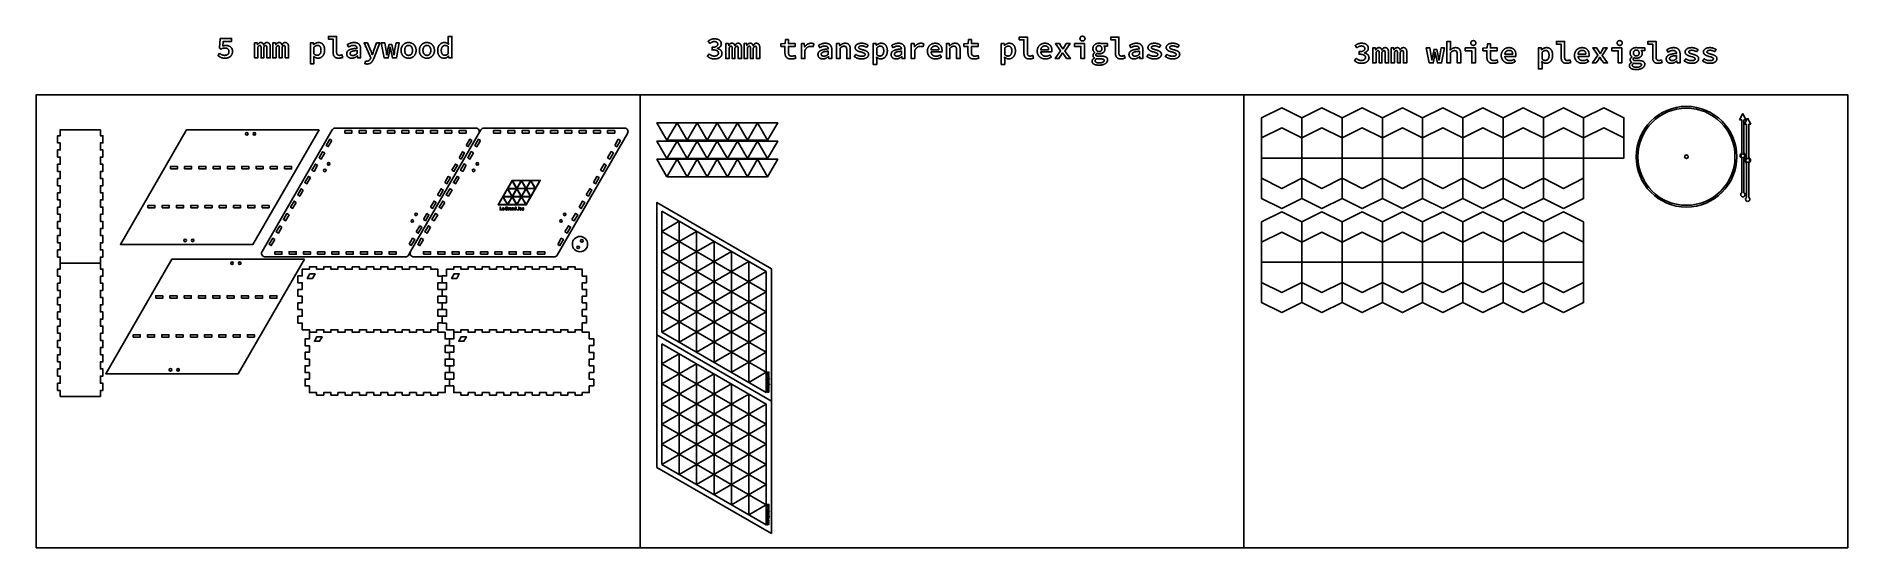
# Model space of a CAD drawing. Extents: x -364 to 3236, y -471 to 545.
import ezdxf

# ---------------------------------------------------------------- set-up
doc = ezdxf.new("R2010")
doc.units = 0
for name, color, linetype in [('CUT', 7, 'CONTINUOUS'), ('ENGRAVE', 5, 'CONTINUOUS'), ('LIGHT_CUT', 1, 'CONTINUOUS'), ('LIVELLO_03', 3, 'CONTINUOUS')]:
    doc.layers.add(name, color=color, linetype=linetype)

msp = doc.modelspace()

# ---------------------------------------------------------------- linework, layer by layer
at = {"layer": 'CUT'}
for p, q in [((889.9, 338.9), (909.9, 373.5)), ((909.9, 373.5), (929.9, 338.9)), ((949.9, 373.5), (929.9, 338.9)), ((949.9, 373.5), (969.9, 338.9)), ((969.9, 338.9), (989.9, 373.5)), ((989.9, 373.5), (1009.9, 338.9)), ((1009.9, 338.9), (1029.9, 373.5)), ((1049.9, 338.9), (1029.9, 373.5)), ((1049.9, 338.9), (1069.9, 373.5)), ((1069.9, 373.5), (1089.9, 338.9)), ((2151.5, 383.3), (2151.5, 222.8)), ((2231.5, 222.8), (2231.5, 383.3)), ((2311.5, 222.8), (2311.5, 383.3)), ((2391.5, 222.8), (2391.5, 383.3)), ((2471.5, 222.8), (2471.5, 383.3)), ((2551.5, 222.8), (2551.5, 383.3)), ((2631.5, 343.2), (2631.5, 383.3)), ((3021.4, 379.4), (3027.7, 391.9)), ((3025.9, 379.4), (3021.4, 379.4)), ((3025.9, 312.9), (3025.9, 379.4)), ((3027.7, 391.9), (3033.9, 379.4)), ((3033.9, 379.4), (3030, 379.4)), ((3030, 379.4), (3030, 312.9)), ((3031, 370.3), (3037.3, 382.8)), ((3035.5, 370.3), (3031, 370.3)), ((3035.5, 303.8), (3035.5, 370.3)), ((3037.3, 382.8), (3043.5, 370.3)), ((3039.6, 370.3), (3039.6, 303.8)), ((3043.5, 370.3), (3039.6, 370.3)), ((889.9, 302.4), (909.9, 337)), ((909.9, 337), (929.9, 302.4)), ((949.9, 337), (929.9, 302.4)), ((949.9, 337), (969.9, 302.4)), ((969.9, 302.4), (989.9, 337)), ((989.9, 337), (1009.9, 302.4)), ((1009.9, 302.4), (1029.9, 337)), ((1049.9, 302.4), (1029.9, 337)), ((1049.9, 302.4), (1069.9, 337)), ((1069.9, 337), (1089.9, 302.4)), ((2631.5, 303.1), (2631.5, 343.2)), ((889.9, 266.2), (909.9, 300.9)), ((909.9, 300.9), (929.9, 266.2)), ((949.9, 300.9), (929.9, 266.2)), ((949.9, 300.9), (969.9, 266.2)), ((969.9, 266.2), (989.9, 300.9)), ((989.9, 300.9), (1009.9, 266.2)), ((1009.9, 266.2), (1029.9, 300.9)), ((1049.9, 266.2), (1029.9, 300.9)), ((1049.9, 266.2), (1069.9, 300.9)), ((1069.9, 300.9), (1089.9, 266.2)), ((2071.5, 303.1), (2711.5, 303.1)), ((2631.5, 263), (2631.5, 303.1)), ((3025.9, 234.5), (3025.9, 302.6)), ((3030, 302.6), (3030, 234.5)), ((3035.5, 225.3), (3035.5, 293.5)), ((3039.6, 293.5), (3039.6, 225.3)), ((2631.5, 222.8), (2631.5, 263)), ((2151.5, 176.4), (2151.5, 16)), ((2231.5, 16), (2231.5, 176.4)), ((2311.5, 16), (2311.5, 176.4)), ((2391.5, 16), (2391.5, 176.4)), ((2471.5, 16), (2471.5, 176.4)), ((2551.5, 16), (2551.5, 176.4)), ((2631.5, 136.3), (2631.5, 176.4)), ((376.5, 110.6), (380.5, 117.6)), ((2631.5, 96.2), (2631.5, 136.3)), ((2071.5, 96.2), (2711.5, 96.2)), ((2631.5, 56.1), (2631.5, 96.2)), ((2631.5, 16), (2631.5, 56.1)), ((1097.3, -179.7), (869.5, -48.2))]:
    msp.add_line(p, q, dxfattribs=at)
for points in [[(2671.5, 203), (2711.5, 222.8), (2711.5, 383.3), (2671.5, 403.1), (2631.5, 383.3), (2591.5, 403.1), (2551.5, 383.3), (2511.5, 403.1), (2471.5, 383.3), (2431.5, 403.1), (2391.5, 383.3), (2351.5, 403.1), (2311.5, 383.3), (2271.5, 403.1), (2231.5, 383.3), (2191.5, 403.1), (2151.5, 383.3), (2111.5, 403.1), (2071.5, 383.3), (2071.5, 222.8), (2111.5, 203), (2151.5, 222.8), (2191.5, 203), (2231.5, 222.8), (2271.5, 203), (2311.5, 222.8), (2351.5, 203), (2391.5, 222.8), (2431.5, 203), (2471.5, 222.8), (2511.5, 203), (2551.5, 222.8), (2591.5, 203), (2631.5, 222.8)], [(1089.9, 338.9), (1109.9, 373.5), (869.9, 373.5), (889.9, 338.9)], [(198.4, 359.5), (-64.7, 359.5), (-196.2, 131.6), (66.9, 131.6)], [(223.9, 338.1), (216.9, 326), (212.7, 328.4), (219.7, 340.5)], [(249.7, 353), (263.7, 353), (263.7, 357.8), (249.7, 357.8)], [(278.1, 353), (292, 353), (292, 357.8), (278.1, 357.8)], [(306.4, 353), (320.4, 353), (320.4, 357.8), (306.4, 357.8)], [(334.8, 353), (348.8, 353), (348.8, 357.8), (334.8, 357.8)], [(363.2, 353), (377.1, 353), (377.1, 357.8), (363.2, 357.8)], [(391.5, 353), (405.5, 353), (405.5, 357.8), (391.5, 357.8)], [(419.9, 353), (433.9, 353), (433.9, 357.8), (419.9, 357.8)], [(448.2, 353), (462.2, 353), (462.2, 357.8), (448.2, 357.8)], [(476.6, 353), (490.6, 353), (490.6, 357.8), (476.6, 357.8)], [(490.8, 328.4), (497.8, 340.5), (502, 338.1), (495, 326)], [(519.4, 338.1), (512.3, 325.8), (508, 328.3), (515.1, 340.6)], [(545, 352.9), (559.2, 352.9), (559.2, 357.9), (545, 357.9)], [(573.4, 352.9), (587.6, 352.9), (587.6, 357.9), (573.4, 357.9)], [(601.8, 352.9), (615.9, 352.9), (615.9, 357.9), (601.8, 357.9)], [(630.1, 352.9), (644.3, 352.9), (644.3, 357.9), (630.1, 357.9)], [(658.5, 352.9), (672.7, 352.9), (672.7, 357.9), (658.5, 357.9)], [(686.8, 352.9), (701, 352.9), (701, 357.9), (686.8, 357.9)], [(715.2, 352.9), (729.4, 352.9), (729.4, 357.9), (715.2, 357.9)], [(743.6, 352.9), (757.7, 352.9), (757.7, 357.9), (743.6, 357.9)], [(771.9, 352.9), (786.1, 352.9), (786.1, 357.9), (771.9, 357.9)], [(786.1, 328.3), (793.2, 340.6), (797.5, 338.1), (790.4, 325.8)], [(1089.9, 302.4), (1109.9, 337), (869.9, 337), (889.9, 302.4)], [(195.5, 289), (188.5, 276.9), (184.4, 279.3), (191.3, 291.4)], [(209.7, 313.5), (202.7, 301.4), (198.5, 303.8), (205.5, 315.9)], [(462.5, 279.3), (469.5, 291.4), (473.6, 289), (466.6, 276.9)], [(476.6, 303.8), (483.6, 315.9), (487.8, 313.5), (480.8, 301.4)], [(491.1, 289), (484, 276.7), (479.6, 279.2), (486.7, 291.5)], [(505.2, 313.6), (498.2, 301.3), (493.8, 303.8), (500.9, 316.1)], [(757.7, 279.2), (764.8, 291.5), (769.2, 289), (762.1, 276.7)], [(771.9, 303.8), (779, 316.1), (783.4, 313.6), (776.3, 301.3)], [(1089.9, 266.2), (1109.9, 300.9), (869.9, 300.9), (889.9, 266.2)], [(-97, 281.8), (-83, 281.8), (-83, 286.6), (-97, 286.6)], [(-68.7, 281.8), (-54.7, 281.8), (-54.7, 286.6), (-68.7, 286.6)], [(-40.3, 281.8), (-26.3, 281.8), (-26.3, 286.6), (-40.3, 286.6)], [(-11.9, 281.8), (2.1, 281.8), (2.1, 286.6), (-11.9, 286.6)], [(16.4, 281.8), (30.4, 281.8), (30.4, 286.6), (16.4, 286.6)], [(44.8, 281.8), (58.8, 281.8), (58.8, 286.6), (44.8, 286.6)], [(73.2, 281.8), (87.1, 281.8), (87.1, 286.6), (73.2, 286.6)], [(101.5, 281.8), (115.5, 281.8), (115.5, 286.6), (101.5, 286.6)], [(129.9, 281.8), (143.9, 281.8), (143.9, 286.6), (129.9, 286.6)], [(181.3, 264.4), (174.3, 252.3), (170.2, 254.7), (177.2, 266.8)], [(448.3, 254.7), (455.3, 266.8), (459.4, 264.4), (452.4, 252.3)], [(476.9, 264.4), (469.8, 252.2), (465.5, 254.7), (472.6, 266.9)], [(743.6, 254.7), (750.7, 266.9), (755, 264.4), (747.9, 252.2)], [(153, 215.3), (146, 203.2), (141.8, 205.6), (148.8, 217.7)], [(167.1, 239.8), (160.1, 227.7), (156, 230.1), (163, 242.2)], [(419.9, 205.6), (426.9, 217.7), (431.1, 215.3), (424.1, 203.2)], [(434.1, 230.1), (441.1, 242.2), (445.2, 239.8), (438.3, 227.7)], [(448.5, 215.3), (441.4, 203), (437.1, 205.5), (444.2, 217.8)], [(462.7, 239.9), (455.6, 227.6), (451.3, 230.1), (458.4, 242.4)], [(715.2, 205.5), (722.3, 217.8), (726.6, 215.3), (719.5, 203)], [(729.4, 230.1), (736.5, 242.4), (740.8, 239.9), (733.7, 227.6)], [(-141.6, 204.5), (-127.7, 204.5), (-127.7, 209.3), (-141.6, 209.3)], [(-113.3, 204.5), (-99.3, 204.5), (-99.3, 209.3), (-113.3, 209.3)], [(-84.9, 204.5), (-70.9, 204.5), (-70.9, 209.3), (-84.9, 209.3)], [(-56.5, 204.5), (-42.6, 204.5), (-42.6, 209.3), (-56.5, 209.3)], [(-28.2, 204.5), (-14.2, 204.5), (-14.2, 209.3), (-28.2, 209.3)], [(0.2, 204.5), (14.2, 204.5), (14.2, 209.3), (0.2, 209.3)], [(28.5, 204.5), (42.5, 204.5), (42.5, 209.3), (28.5, 209.3)], [(56.9, 204.5), (70.9, 204.5), (70.9, 209.3), (56.9, 209.3)], [(85.3, 204.5), (99.2, 204.5), (99.2, 209.3), (85.3, 209.3)], [(138.8, 190.7), (131.8, 178.6), (127.6, 181), (134.6, 193.1)], [(405.7, 181), (412.7, 193.1), (416.9, 190.7), (409.9, 178.6)], [(434.3, 190.7), (427.2, 178.5), (422.9, 181), (430, 193.2)], [(701, 181), (708.1, 193.2), (712.4, 190.7), (705.4, 178.5)], [(1097.3, -442.8), (1097.3, 83.4), (869.5, 214.9), (869.5, -311.3)], [(2671.5, -3.9), (2711.5, 16), (2711.5, 176.4), (2671.5, 196.2), (2631.5, 176.4), (2591.5, 196.2), (2551.5, 176.4), (2511.5, 196.2), (2471.5, 176.4), (2431.5, 196.2), (2391.5, 176.4), (2351.5, 196.2), (2311.5, 176.4), (2271.5, 196.2), (2231.5, 176.4), (2191.5, 196.2), (2151.5, 176.4), (2111.5, 196.2), (2071.5, 176.4), (2071.5, 16), (2111.5, -3.9), (2151.5, 16), (2191.5, -3.9), (2231.5, 16), (2271.5, -3.9), (2311.5, 16), (2351.5, -3.9), (2391.5, 16), (2431.5, -3.9), (2471.5, 16), (2511.5, -3.9), (2551.5, 16), (2591.5, -3.9), (2631.5, 16)], [(124.6, 166.1), (117.6, 154), (113.4, 156.4), (120.4, 168.5)], [(391.6, 156.4), (398.5, 168.5), (402.7, 166.1), (395.7, 154)], [(406, 141.6), (398.9, 129.3), (394.6, 131.8), (401.6, 144.1)], [(420.2, 166.2), (413.1, 153.9), (408.7, 156.4), (415.8, 168.7)], [(672.7, 131.8), (679.8, 144.1), (684.1, 141.6), (677, 129.3)], [(686.8, 156.4), (693.9, 168.7), (698.3, 166.2), (691.2, 153.9)], [(110.4, 141.6), (103.4, 129.5), (99.3, 131.9), (106.3, 144)], [(110.7, 112.2), (124.6, 112.2), (124.6, 117), (110.7, 117)], [(139, 112.2), (153, 112.2), (153, 117), (139, 117)], [(167.4, 112.2), (181.4, 112.2), (181.4, 117), (167.4, 117)], [(195.7, 112.2), (209.7, 112.2), (209.7, 117), (195.7, 117)], [(224.1, 112.2), (238.1, 112.2), (238.1, 117), (224.1, 117)], [(252.5, 112.2), (266.4, 112.2), (266.4, 117), (252.5, 117)], [(280.8, 112.2), (294.8, 112.2), (294.8, 117), (280.8, 117)], [(309.2, 112.2), (323.2, 112.2), (323.2, 117), (309.2, 117)], [(337.6, 112.2), (351.5, 112.2), (351.5, 117), (337.6, 117)], [(377.4, 131.9), (384.4, 144), (388.5, 141.6), (381.5, 129.5)], [(406, 112.1), (420.2, 112.1), (420.2, 117.1), (406, 117.1)], [(434.3, 112.1), (448.5, 112.1), (448.5, 117.1), (434.3, 117.1)], [(462.7, 112.1), (476.9, 112.1), (476.9, 117.1), (462.7, 117.1)], [(491.1, 112.1), (505.2, 112.1), (505.2, 117.1), (491.1, 117.1)], [(519.4, 112.1), (533.6, 112.1), (533.6, 117.1), (519.4, 117.1)], [(547.8, 112.1), (562, 112.1), (562, 117.1), (547.8, 117.1)], [(576.2, 112.1), (590.3, 112.1), (590.3, 117.1), (576.2, 117.1)], [(604.5, 112.1), (618.7, 112.1), (618.7, 117.1), (604.5, 117.1)], [(632.9, 112.1), (647.1, 112.1), (647.1, 117.1), (632.9, 117.1)], [(-316, 54.4), (-321, 54.4), (-321, 40.2), (-316, 40.2), (-316, 26.1), (-321, 26.1), (-321, 11.9), (-316, 11.9), (-316, -2.3), (-321, -2.3), (-321, -16.5), (-316, -16.5), (-316, -30.7), (-321, -30.7), (-321, -44.8), (-316, -44.8), (-316, -59), (-321, -59), (-321, -73.2), (-316, -73.2), (-316, -87.4), (-321, -87.4), (-321, -101.6), (-316, -101.6), (-316, -115.7), (-321, -115.7), (-321, -129.9), (-316, -129.9), (-316, -144.1), (-321, -144.1), (-321, -158.3), (-316, -158.3), (-316, -170.2), (-236, -170.2), (-236, -158.3), (-231, -158.3), (-231, -144.1), (-236, -144.1), (-236, -129.9), (-231, -129.9), (-231, -115.7), (-236, -115.7), (-236, -101.6), (-231, -101.6), (-231, -87.4), (-236, -87.4), (-236, -73.2), (-231, -73.2), (-231, -59), (-236, -59), (-236, -44.8), (-231, -44.8), (-231, -30.7), (-236, -30.7), (-236, -16.5), (-231, -16.5), (-231, -2.3), (-236, -2.3), (-236, 11.9), (-231, 11.9), (-231, 26.1), (-236, 26.1), (-236, 40.2), (-231, 40.2), (-231, 54.4), (-236, 54.4), (-236, 68.6), (-231, 68.6), (-231, 82.8), (-236, 82.8), (-236, 94.7), (-316, 94.7), (-316, 82.8), (-321, 82.8), (-321, 68.6), (-316, 68.6)], [(169.3, 102.4), (-93.8, 102.4), (-225.3, -125.4), (37.8, -125.4)], [(451.9, -24.6), (451.9, -37.8), (466.1, -37.8), (466.1, -42.8), (480.3, -42.8), (480.3, -37.8), (494.5, -37.8), (494.5, -42.8), (508.6, -42.8), (508.6, -37.8), (522.8, -37.8), (522.8, -42.8), (537, -42.8), (537, -37.8), (551.2, -37.8), (551.2, -42.8), (565.4, -42.8), (565.4, -37.8), (579.5, -37.8), (579.5, -42.8), (593.7, -42.8), (593.7, -37.8), (607.9, -37.8), (607.9, -42.8), (622.1, -42.8), (622.1, -37.8), (636.3, -37.8), (636.3, -42.8), (650.5, -42.8), (650.5, -37.8), (664.6, -37.8), (664.6, -42.8), (678.8, -42.8), (678.8, -37.8), (693, -37.8), (693, -42.8), (707.2, -42.8), (707.2, -37.8), (721.4, -37.8), (721.4, -24.4), (730, -24.4), (730, -11.1), (721.4, -11.1), (721.4, 2.2), (730, 2.2), (730, 15.6), (721.4, 15.6), (721.4, 28.9), (730, 28.9), (730, 42.2), (721.4, 42.2), (721.4, 55.6), (730, 55.6), (730, 68.9), (721.4, 68.9), (721.4, 82.2), (707.2, 82.2), (707.2, 87.2), (693, 87.2), (693, 82.2), (678.8, 82.2), (678.8, 87.2), (664.6, 87.2), (664.6, 82.2), (650.5, 82.2), (650.5, 87.2), (636.3, 87.2), (636.3, 82.2), (622.1, 82.2), (622.1, 87.2), (607.9, 87.2), (607.9, 82.2), (593.7, 82.2), (593.7, 87.2), (579.5, 87.2), (579.5, 82.2), (565.4, 82.2), (565.4, 87.2), (551.2, 87.2), (551.2, 82.2), (537, 82.2), (537, 87.2), (522.8, 87.2), (522.8, 82.2), (508.6, 82.2), (508.6, 87.2), (494.5, 87.2), (494.5, 82.2), (480.3, 82.2), (480.3, 87.2), (466.1, 87.2), (466.1, 82.2), (451.9, 82.2), (451.9, 69), (443.3, 69), (443.3, 55.4), (451.9, 55.4), (451.9, 42.3), (443.3, 42.3), (443.3, 28.8), (451.9, 28.8), (451.9, 15.7), (443.3, 15.7), (443.3, 2.1), (451.9, 2.1), (451.9, -11), (443.3, -11), (443.3, -24.6)], [(-126.1, 24.8), (-112.1, 24.8), (-112.1, 29.6), (-126.1, 29.6)], [(-97.8, 24.8), (-83.8, 24.8), (-83.8, 29.6), (-97.8, 29.6)], [(-69.4, 24.8), (-55.4, 24.8), (-55.4, 29.6), (-69.4, 29.6)], [(-41, 24.8), (-27.1, 24.8), (-27.1, 29.6), (-41, 29.6)], [(-12.7, 24.8), (1.3, 24.8), (1.3, 29.6), (-12.7, 29.6)], [(15.7, 24.8), (29.7, 24.8), (29.7, 29.6), (15.7, 29.6)], [(44.1, 24.8), (58, 24.8), (58, 29.6), (44.1, 29.6)], [(72.4, 24.8), (86.4, 24.8), (86.4, 29.6), (72.4, 29.6)], [(100.8, 24.8), (114.8, 24.8), (114.8, 29.6), (100.8, 29.6)], [(-170.7, -52.5), (-156.8, -52.5), (-156.8, -47.7), (-170.7, -47.7)], [(-142.4, -52.5), (-128.4, -52.5), (-128.4, -47.7), (-142.4, -47.7)], [(-114, -52.5), (-100, -52.5), (-100, -47.7), (-114, -47.7)], [(-85.7, -52.5), (-71.7, -52.5), (-71.7, -47.7), (-85.7, -47.7)], [(-57.3, -52.5), (-43.3, -52.5), (-43.3, -47.7), (-57.3, -47.7)], [(-28.9, -52.5), (-14.9, -52.5), (-14.9, -47.7), (-28.9, -47.7)], [(-0.6, -52.5), (13.4, -52.5), (13.4, -47.7), (-0.6, -47.7)], [(27.8, -52.5), (41.8, -52.5), (41.8, -47.7), (27.8, -47.7)], [(56.2, -52.5), (70.1, -52.5), (70.1, -47.7), (56.2, -47.7)]]:
    msp.add_lwpolyline(points, close=True, dxfattribs=at)
for points in [[(2711.5, 303.1), (2791.5, 303.1), (2791.5, 383.3), (2751.5, 403.1), (2711.5, 383.3)], [(2071.5, 343.2), (2111.5, 363), (2151.5, 343.2), (2191.5, 363), (2231.5, 343.2), (2271.5, 363), (2311.5, 343.2), (2351.5, 363), (2391.5, 343.2), (2431.5, 363), (2471.5, 343.2), (2511.5, 363), (2551.5, 343.2), (2591.5, 363), (2631.5, 343.2), (2671.5, 363), (2711.5, 343.2)], [(2711.5, 343.2), (2751.5, 363), (2791.5, 343.2)], [(-236, 94.7), (-236, 106.5), (-231, 106.5), (-231, 120.7), (-236, 120.7), (-236, 134.9), (-231, 134.9), (-231, 149.1), (-236, 149.1), (-236, 163.3), (-231, 163.3), (-231, 177.4), (-236, 177.4), (-236, 191.6), (-231, 191.6), (-231, 205.8), (-236, 205.8), (-236, 220), (-231, 220), (-231, 234.2), (-236, 234.2), (-236, 248.4), (-231, 248.4), (-231, 262.5), (-236, 262.5), (-236, 276.7), (-231, 276.7), (-231, 290.9), (-236, 290.9), (-236, 305.1), (-231, 305.1), (-231, 319.3), (-236, 319.3), (-236, 333.4), (-231, 333.4), (-231, 347.6), (-236, 347.6), (-236, 359.5), (-316, 359.5), (-316, 347.6), (-321, 347.6), (-321, 333.4), (-316, 333.4), (-316, 319.3), (-321, 319.3), (-321, 305.1), (-316, 305.1), (-316, 290.9), (-321, 290.9), (-321, 276.7), (-316, 276.7), (-316, 262.5), (-321, 262.5), (-321, 248.4), (-316, 248.4), (-316, 234.2), (-321, 234.2), (-321, 220), (-316, 220), (-316, 205.8), (-321, 205.8), (-321, 191.6), (-316, 191.6), (-316, 177.4), (-321, 177.4), (-321, 163.3), (-316, 163.3), (-316, 149.1), (-321, 149.1), (-321, 134.9), (-316, 134.9), (-316, 120.7), (-321, 120.7), (-321, 106.5), (-316, 106.5), (-316, 94.7)], [(2071.5, 263), (2111.5, 243.1), (2151.5, 263), (2191.5, 243.1), (2231.5, 263), (2271.5, 243.1), (2311.5, 263), (2351.5, 243.1), (2391.5, 263), (2431.5, 243.1), (2471.5, 263), (2511.5, 243.1), (2551.5, 263), (2591.5, 243.1), (2631.5, 263), (2671.5, 243.1), (2711.5, 263)], [(2071.5, 136.3), (2111.5, 156.1), (2151.5, 136.3), (2191.5, 156.1), (2231.5, 136.3), (2271.5, 156.1), (2311.5, 136.3), (2351.5, 156.1), (2391.5, 136.3), (2431.5, 156.1), (2471.5, 136.3), (2511.5, 156.1), (2551.5, 136.3), (2591.5, 156.1), (2631.5, 136.3), (2671.5, 156.1), (2711.5, 136.3)], [(443.3, 68.9), (434.6, 68.9), (434.6, 82.2), (420.4, 82.2), (420.4, 87.2), (406.2, 87.2), (406.2, 82.2), (392.1, 82.2), (392.1, 87.2), (377.9, 87.2), (377.9, 82.2), (363.7, 82.2), (363.7, 87.2), (349.5, 87.2), (349.5, 82.2), (335.3, 82.2), (335.3, 87.2), (321.1, 87.2), (321.1, 82.2), (307, 82.2), (307, 87.2), (292.8, 87.2), (292.8, 82.2), (278.6, 82.2), (278.6, 87.2), (264.4, 87.2), (264.4, 82.2), (250.2, 82.2), (250.2, 87.2), (236.1, 87.2), (236.1, 82.2), (221.9, 82.2), (221.9, 87.2), (207.7, 87.2), (207.7, 82.2), (193.5, 82.2), (193.5, 87.2), (179.3, 87.2), (179.3, 82.2), (165.2, 82.2), (165.2, 69), (156.5, 69), (156.5, 55.4), (165.2, 55.4), (165.2, 42.3), (156.5, 42.3), (156.5, 28.8), (165.2, 28.8), (165.2, 15.7), (156.5, 15.7), (156.5, 2.1), (165.2, 2.1), (165.2, -11), (156.5, -11), (156.5, -24.6), (165.2, -24.6), (165.2, -37.8), (179.3, -37.8), (179.3, -42.8), (193.5, -42.8), (193.5, -37.8), (207.7, -37.8), (207.7, -42.8), (221.9, -42.8), (221.9, -37.8), (236.1, -37.8), (236.1, -42.8), (250.2, -42.8), (250.2, -37.8), (264.4, -37.8), (264.4, -42.8), (278.6, -42.8), (278.6, -37.8), (292.8, -37.8), (292.8, -42.8), (307, -42.8), (307, -37.8), (321.1, -37.8), (321.1, -42.8), (335.3, -42.8), (335.3, -37.8), (349.5, -37.8), (349.5, -42.8), (363.7, -42.8), (363.7, -37.8), (377.9, -37.8), (377.9, -42.8), (392.1, -42.8), (392.1, -37.8), (406.2, -37.8), (406.2, -42.8), (420.4, -42.8), (420.4, -37.8), (434.6, -37.8), (434.6, -24.4), (443.3, -24.4)], [(443.3, 42.2), (434.6, 42.2), (434.6, 55.6), (443.3, 55.6)], [(2071.5, 56.1), (2111.5, 36.2), (2151.5, 56.1), (2191.5, 36.2), (2231.5, 56.1), (2271.5, 36.2), (2311.5, 56.1), (2351.5, 36.2), (2391.5, 56.1), (2431.5, 36.2), (2471.5, 56.1), (2511.5, 36.2), (2551.5, 56.1), (2591.5, 36.2), (2631.5, 56.1), (2671.5, 36.2), (2711.5, 56.1)], [(443.3, 15.6), (434.6, 15.6), (434.6, 28.9), (443.3, 28.9)], [(443.3, -11.1), (434.6, -11.1), (434.6, 2.2), (443.3, 2.2)], [(179.3, -42.8), (179.3, -56), (170.7, -56), (170.7, -69.6), (179.3, -69.6), (179.3, -82.7), (170.7, -82.7), (170.7, -96.2), (179.3, -96.2), (179.3, -109.3), (170.7, -109.3), (170.7, -122.9), (179.3, -122.9), (179.3, -136), (170.7, -136), (170.7, -149.6), (179.3, -149.6), (179.3, -162.8), (193.5, -162.8), (193.5, -167.8), (207.7, -167.8), (207.7, -162.8), (221.9, -162.8), (221.9, -167.8), (236.1, -167.8), (236.1, -162.8), (250.2, -162.8), (250.2, -167.8), (264.4, -167.8), (264.4, -162.8), (278.6, -162.8), (278.6, -167.8), (292.8, -167.8), (292.8, -162.8), (307, -162.8), (307, -167.8), (321.1, -167.8), (321.1, -162.8), (335.3, -162.8), (335.3, -167.8), (349.5, -167.8), (349.5, -162.8), (363.7, -162.8), (363.7, -167.8), (377.9, -167.8), (377.9, -162.8), (392.1, -162.8), (392.1, -167.8), (406.2, -167.8), (406.2, -162.8), (420.4, -162.8), (420.4, -167.8), (434.6, -167.8), (434.6, -162.8), (448.8, -162.8), (448.8, -149.4), (457.4, -149.4)], [(457.4, -56.1), (448.8, -56.1), (448.8, -42.8), (434.6, -42.8), (434.6, -37.8)], [(457.4, -82.8), (448.8, -82.8), (448.8, -69.4), (457.4, -69.4)], [(466.1, -42.8), (466.1, -56), (457.4, -56), (457.4, -69.6), (466.1, -69.6), (466.1, -82.7), (457.4, -82.7), (457.4, -96.2), (466.1, -96.2), (466.1, -109.3), (457.4, -109.3), (457.4, -122.9), (466.1, -122.9), (466.1, -136), (457.4, -136), (457.4, -149.6), (466.1, -149.6), (466.1, -162.8), (480.3, -162.8), (480.3, -167.8), (494.5, -167.8), (494.5, -162.8), (508.6, -162.8), (508.6, -167.8), (522.8, -167.8), (522.8, -162.8), (537, -162.8), (537, -167.8), (551.2, -167.8), (551.2, -162.8), (565.4, -162.8), (565.4, -167.8), (579.5, -167.8), (579.5, -162.8), (593.7, -162.8), (593.7, -167.8), (607.9, -167.8), (607.9, -162.8), (622.1, -162.8), (622.1, -167.8), (636.3, -167.8), (636.3, -162.8), (650.5, -162.8), (650.5, -167.8), (664.6, -167.8), (664.6, -162.8), (678.8, -162.8), (678.8, -167.8), (693, -167.8), (693, -162.8), (707.2, -162.8), (707.2, -167.8), (721.4, -167.8), (721.4, -162.8), (735.5, -162.8), (735.5, -149.4), (744.2, -149.4), (744.2, -136.1), (735.5, -136.1), (735.5, -122.8), (744.2, -122.8), (744.2, -109.4), (735.5, -109.4), (735.5, -96.1), (744.2, -96.1), (744.2, -82.8), (735.5, -82.8), (735.5, -69.4), (744.2, -69.4), (744.2, -56.1), (735.5, -56.1), (735.5, -42.8), (721.4, -42.8), (721.4, -37.8)], [(457.4, -109.4), (448.8, -109.4), (448.8, -96.1), (457.4, -96.1)], [(457.4, -136.1), (448.8, -136.1), (448.8, -122.8), (457.4, -122.8)]]:
    msp.add_lwpolyline(points, dxfattribs=at)
msp.add_lwpolyline([(376.5, 110.6, -0.267949), (370.4, 107.1), (91.2, 107.1, -0.57735), (85.1, 117.6), (224.7, 359.4, -0.267949), (230.8, 362.9), (510.1, 362.9, -0.57735), (516.1, 352.4)], format="xyb", dxfattribs=at)
msp.add_lwpolyline([(665.9, 107.1), (386.6, 107.1, -0.57735), (380.5, 117.6), (520.2, 359.4, -0.267949), (526.2, 362.9), (805.5, 362.9, -0.57735), (811.6, 352.4), (671.9, 110.6, -0.267949)], format="xyb", close=True, dxfattribs=at)
for centre, radius in [((2915.8, 305.9), 100), ((54.8, 351.5), 2.5), ((217.5, 291.7), 2.5), ((512.9, 291.7), 2.5), ((2915.8, 305.9), 3.51), ((383.7, 178.4), 2.5), ((679.2, 178.4), 2.5), ((717, 132.3), 15.2), ((-67.6, 139.6), 2.5), ((720.7, 138.8), 2.5), ((25.6, 94.4), 2.5), ((-96.7, -117.4), 2.5)]:
    msp.add_circle(centre, radius, dxfattribs=at)
at = {"layer": 'CUT', "extrusion": (0, 0, -1)}
for centre in [(-69.8, 351.5), (-210, 278.7), (-505.5, 278.7), (-391.3, 191.3), (-686.7, 191.3), (52.6, 139.6), (-713.3, 125.8), (-40.6, 94.4), (81.7, -117.4)]:
    msp.add_circle(centre, 2.5, dxfattribs=at)
for centre, radius, start, end in [((-3028, 307.8), 5.53, 359.906, 33.2194), ((-3028, 307.8), 5.53, 326.7806, 0.094), ((-3028, 307.8), 5.58, 33.1955, 68.3161), ((-3028, 307.8), 5.58, 291.6839, 326.8045), ((-3028, 307.8), 5.58, 111.6894, 146.0086), ((-3028, 307.7), 5.49, 212.364, 248.3932), ((-3037.5, 298.7), 5.53, 359.906, 33.2194), ((-3037.5, 298.6), 5.53, 326.7806, 0.094), ((-3028, 307.8), 5.53, 145.9726, 178.4555), ((-3027.7, 307.9), 5.86, 179.4741, 212.0523), ((-3037.6, 298.6), 5.58, 33.1955, 68.3161), ((-3037.6, 298.7), 5.58, 291.6839, 326.8045), ((-3037.6, 298.6), 5.58, 111.6894, 146.0086), ((-3037.6, 298.6), 5.49, 212.364, 248.3932), ((-3037.6, 298.7), 5.53, 145.9726, 178.4555), ((-3037.3, 298.8), 5.86, 179.4741, 212.0523), ((-3028, 230.6), 4.39, 359.9837, 62.1829), ((-3028, 230.6), 4.37, 314.9255, 0.0745), ((-3028, 230.6), 4.37, 269.9255, 315.0745), ((-3028, 230.6), 4.37, 224.9255, 270.0745), ((-3028, 230.6), 4.39, 117.8257, 180.0163), ((-3028, 230.6), 4.37, 179.9255, 225.0745), ((-3037.6, 221.5), 4.39, 359.9837, 62.1829), ((-3037.6, 221.4), 4.37, 314.9255, 0.0745), ((-3037.6, 221.4), 4.37, 269.9255, 315.0745), ((-3037.6, 221.4), 4.37, 224.9255, 270.0745), ((-3037.6, 221.5), 4.39, 117.8257, 180.0163), ((-3037.6, 221.4), 4.37, 179.9255, 225.0745)]:
    msp.add_arc(centre, radius, start, end, dxfattribs=at)
at = {"layer": 'CUT'}
for centre, start, end in [((3028, 307.8), 134.9255, 180.0745), ((3028, 307.8), 179.9255, 225.0745), ((3028, 307.8), 89.9255, 135.0745), ((3028, 307.8), 224.9255, 270.0745), ((3028, 307.8), 44.9255, 90.0745), ((3028, 307.8), 269.9255, 315.0745), ((3028, 307.8), 359.9255, 45.0745), ((3028, 307.8), 314.9255, 0.0745), ((3037.6, 298.7), 134.9255, 180.0745), ((3037.6, 298.6), 179.9255, 225.0745), ((3037.6, 298.7), 89.9255, 135.0745), ((3037.6, 298.6), 224.9255, 270.0745), ((3037.6, 298.7), 44.9255, 90.0745), ((3037.6, 298.6), 269.9255, 315.0745), ((3037.6, 298.7), 359.9255, 45.0745), ((3037.6, 298.6), 314.9255, 0.0745)]:
    msp.add_arc(centre, 3.79, start, end, dxfattribs=at)
at = {"layer": 'ENGRAVE'}
for points in [[(610.2, 210.6), (638.1, 258.9), (582.3, 258.9), (582.3, 259), (582.2, 258.9), (581.9, 258.9), (582, 258.6), (554.2, 210.4), (609.9, 210.4), (610, 210.3), (610, 210.4), (610.3, 210.4)], [(573.4, 242.8), (582.3, 258.2), (591.1, 242.8)], [(591.5, 243.1), (582.6, 258.5), (600.4, 258.5)], [(609.6, 242.9), (591.8, 242.9), (600.7, 258.3)], [(610, 243.1), (601.1, 258.5), (618.9, 258.5)], [(628.1, 242.9), (610.3, 242.9), (619.2, 258.3)], [(619.6, 258.5), (637.3, 258.5), (628.4, 243.1)], [(572.7, 210.8), (554.9, 210.8), (563.8, 226.2)], [(581.9, 226.8), (564.1, 226.8), (573, 242.2)], [(564.1, 226.4), (581.9, 226.4), (573, 211)], [(591.1, 242.4), (582.3, 227), (573.4, 242.4)], [(582.3, 226.2), (591.1, 210.8), (573.4, 210.8)], [(591.5, 242.2), (600.4, 226.8), (582.6, 226.8)], [(582.6, 226.4), (600.4, 226.4), (591.5, 211)], [(600.7, 227.1), (591.8, 242.5), (609.6, 242.5)], [(600.7, 226.2), (609.6, 210.8), (591.8, 210.8)], [(601.1, 226.9), (610, 242.3), (618.8, 226.9)], [(618.8, 226.5), (610, 211.1), (601.1, 226.5)], [(610.3, 242.5), (628.1, 242.5), (619.2, 227.1)], [(561.9, 200.1), (558.3, 200.1), (558.3, 205.9), (558.9, 205.9), (558.9, 200.6), (561.9, 200.6)], [(566, 201.9), (563.3, 201.9), (563.3, 201.9), (563.3, 201.8), (563.3, 201.7), (563.3, 201.6), (563.3, 201.6), (563.3, 201.6), (563.3, 201.5), (563.3, 201.5), (563.3, 201.5), (563.3, 201.4), (563.3, 201.4), (563.3, 201.4), (563.3, 201.3), (563.4, 201.3), (563.4, 201.3), (563.4, 201.2), (563.4, 201.2), (563.4, 201.2), (563.4, 201.1), (563.4, 201.1), (563.4, 201.1), (563.5, 201.1), (563.5, 201), (563.5, 201), (563.5, 201), (563.5, 201), (563.5, 200.9), (563.6, 200.9), (563.6, 200.9), (563.6, 200.9), (563.6, 200.9), (563.6, 200.8), (563.7, 200.8), (563.7, 200.8), (563.7, 200.8), (563.7, 200.8), (563.8, 200.7), (563.8, 200.7), (563.8, 200.7), (563.8, 200.7), (563.9, 200.7), (563.9, 200.7), (563.9, 200.7), (563.9, 200.6), (564, 200.6), (564, 200.6), (564, 200.6), (564, 200.6), (564.1, 200.6), (564.1, 200.6), (564.1, 200.6), (564.2, 200.6), (564.2, 200.6), (564.2, 200.6), (564.3, 200.6), (564.3, 200.6), (564.3, 200.6), (564.4, 200.6), (564.4, 200.6), (564.4, 200.6), (564.5, 200.6), (564.5, 200.6), (564.6, 200.6), (564.6, 200.6), (564.7, 200.6), (564.7, 200.6), (564.7, 200.6), (564.8, 200.6), (564.8, 200.6), (564.8, 200.6), (564.9, 200.6), (564.9, 200.6), (564.9, 200.6), (565, 200.6), (565, 200.7), (565, 200.7), (565, 200.7), (565.1, 200.7), (565.1, 200.7), (565.1, 200.7), (565.2, 200.7), (565.2, 200.7), (565.2, 200.8), (565.2, 200.8), (565.3, 200.8), (565.3, 200.8), (565.3, 200.9), (565.4, 200.9), (565.4, 200.9), (565.4, 200.9), (565.4, 201), (565.5, 201), (565.9, 200.7), (565.8, 200.6), (565.8, 200.5), (565.7, 200.5), (565.7, 200.4), (565.6, 200.4), (565.6, 200.4), (565.6, 200.4), (565.5, 200.3), (565.5, 200.3), (565.4, 200.3), (565.4, 200.3), (565.4, 200.2), (565.3, 200.2), (565.3, 200.2), (565.2, 200.2), (565.2, 200.2), (565.1, 200.1), (565.1, 200.1), (565, 200.1), (565, 200.1), (564.9, 200.1), (564.9, 200.1), (564.8, 200.1), (564.8, 200.1), (564.7, 200.1), (564.7, 200), (564.6, 200), (564.6, 200), (564.5, 200), (564.4, 200), (564.4, 200), (564.3, 200), (564.3, 200), (564.2, 200), (564.2, 200), (564.1, 200.1), (564.1, 200.1), (564, 200.1), (564, 200.1), (564, 200.1), (563.9, 200.1), (563.9, 200.1), (563.8, 200.1), (563.8, 200.1), (563.7, 200.1), (563.7, 200.2), (563.7, 200.2), (563.6, 200.2), (563.6, 200.2), (563.5, 200.2), (563.5, 200.2), (563.5, 200.3), (563.4, 200.3), (563.4, 200.3), (563.4, 200.3), (563.3, 200.4), (563.3, 200.4), (563.3, 200.4), (563.2, 200.4), (563.2, 200.5), (563.2, 200.5), (563.1, 200.5), (563.1, 200.6), (563.1, 200.6), (563.1, 200.6), (563, 200.7), (563, 200.7), (563, 200.7), (563, 200.8), (562.9, 200.8), (562.9, 200.9), (562.9, 200.9), (562.9, 201), (562.9, 201), (562.8, 201), (562.8, 201.1), (562.8, 201.1), (562.8, 201.2), (562.8, 201.2), (562.8, 201.3), (562.7, 201.3), (562.7, 201.4), (562.7, 201.4), (562.7, 201.5), (562.7, 201.5), (562.7, 201.6), (562.7, 201.7), (562.7, 201.7), (562.7, 201.8), (562.7, 201.8), (562.7, 202), (562.7, 202.1), (562.7, 202.2), (562.7, 202.3), (562.7, 202.5), (562.7, 202.6), (562.7, 202.6), (562.7, 202.7), (562.7, 202.7), (562.7, 202.8), (562.7, 202.8), (562.7, 202.9), (562.8, 202.9), (562.8, 203), (562.8, 203), (562.8, 203.1), (562.8, 203.1), (562.8, 203.2), (562.9, 203.2), (562.9, 203.2), (562.9, 203.3), (562.9, 203.3), (562.9, 203.4), (563, 203.4), (563, 203.5), (563, 203.5), (563, 203.5), (563.1, 203.6), (563.1, 203.6), (563.1, 203.6), (563.1, 203.7), (563.2, 203.7), (563.2, 203.7), (563.2, 203.8), (563.3, 203.8), (563.3, 203.8), (563.3, 203.8), (563.4, 203.9), (563.4, 203.9), (563.4, 203.9), (563.5, 203.9), (563.5, 204), (563.5, 204), (563.6, 204), (563.6, 204), (563.6, 204), (563.7, 204.1), (563.7, 204.1), (563.8, 204.1), (563.8, 204.1), (563.8, 204.1), (563.9, 204.1), (563.9, 204.1), (564, 204.1), (564, 204.1), (564, 204.2), (564.1, 204.2), (564.1, 204.2), (564.2, 204.2), (564.2, 204.2), (564.3, 204.2), (564.3, 204.2), (564.4, 204.2), (564.4, 204.2), (564.5, 204.2), (564.5, 204.2), (564.6, 204.2), (564.6, 204.2), (564.7, 204.1), (564.7, 204.1), (564.7, 204.1), (564.8, 204.1), (564.8, 204.1), (564.9, 204.1), (564.9, 204.1), (564.9, 204.1), (565, 204.1), (565, 204), (565.1, 204), (565.1, 204), (565.1, 204), (565.2, 204), (565.2, 203.9), (565.2, 203.9), (565.3, 203.9), (565.3, 203.9), (565.3, 203.9), (565.4, 203.8), (565.4, 203.8), (565.4, 203.8), (565.5, 203.7), (565.5, 203.7), (565.5, 203.7), (565.5, 203.6), (565.6, 203.6), (565.6, 203.6), (565.6, 203.5), (565.6, 203.5), (565.7, 203.5), (565.7, 203.4), (565.7, 203.4), (565.7, 203.4), (565.8, 203.3), (565.8, 203.3), (565.8, 203.2), (565.8, 203.2), (565.8, 203.2), (565.8, 203.1), (565.9, 203.1), (565.9, 203), (565.9, 203), (565.9, 202.9), (565.9, 202.9), (565.9, 202.8), (565.9, 202.8), (565.9, 202.7), (565.9, 202.7), (566, 202.6), (566, 202.6), (566, 202.5), (566, 202.4), (566, 202.3), (566, 202.2)], [(589.9, 200.1), (589.3, 200.1), (589.3, 200.6), (589.3, 200.5), (589.3, 200.5), (589.2, 200.5), (589.2, 200.4), (589.2, 200.4), (589.1, 200.4), (589.1, 200.3), (589.1, 200.3), (589.1, 200.3), (589, 200.3), (589, 200.3), (589, 200.3), (589, 200.2), (589, 200.2), (589, 200.2), (588.9, 200.2), (588.9, 200.2), (588.9, 200.2), (588.9, 200.2), (588.9, 200.2), (588.9, 200.2), (588.8, 200.2), (588.8, 200.1), (588.8, 200.1), (588.8, 200.1), (588.7, 200.1), (588.7, 200.1), (588.7, 200.1), (588.6, 200.1), (588.6, 200.1), (588.5, 200.1), (588.5, 200.1), (588.5, 200.1), (588.4, 200.1), (588.4, 200), (588.4, 200), (588.3, 200), (588.3, 200), (588.2, 200), (588.2, 200), (588.1, 200), (588.1, 200), (588.1, 200), (588, 200), (588, 200), (588, 200), (587.9, 200.1), (587.9, 200.1), (587.9, 200.1), (587.8, 200.1), (587.8, 200.1), (587.8, 200.1), (587.7, 200.1), (587.7, 200.1), (587.7, 200.1), (587.6, 200.1), (587.6, 200.1), (587.6, 200.2), (587.5, 200.2), (587.5, 200.2), (587.5, 200.2), (587.4, 200.2), (587.4, 200.2), (587.4, 200.2), (587.4, 200.3), (587.3, 200.3), (587.3, 200.3), (587.3, 200.3), (587.3, 200.3), (587.2, 200.3), (587.2, 200.4), (587.2, 200.4), (587.2, 200.4), (587.2, 200.4), (587.1, 200.4), (587.1, 200.5), (587.1, 200.5), (587.1, 200.5), (587.1, 200.5), (587.1, 200.6), (587, 200.6), (587, 200.6), (587, 200.6), (587, 200.6), (587, 200.7), (587, 200.7), (587, 200.7), (587, 200.7), (586.9, 200.8), (586.9, 200.8), (586.9, 200.9), (586.9, 200.9), (586.8, 201), (586.8, 201.1), (586.8, 201.1), (586.8, 201.2), (586.8, 201.2), (586.8, 201.3), (586.8, 201.3), (586.8, 201.4), (586.7, 201.5), (586.7, 201.5), (586.7, 201.6), (586.7, 201.6), (586.7, 201.7), (586.7, 201.9), (586.7, 202), (586.7, 202.1), (586.7, 202.2), (586.7, 202.3), (586.7, 202.5), (586.7, 202.6), (586.7, 202.6), (586.7, 202.7), (586.7, 202.8), (586.8, 202.8), (586.8, 202.9), (586.8, 202.9), (586.8, 203), (586.8, 203), (586.8, 203.1), (586.8, 203.2), (586.8, 203.2), (586.9, 203.3), (586.9, 203.3), (586.9, 203.4), (586.9, 203.4), (587, 203.5), (587, 203.5), (587, 203.5), (587, 203.5), (587, 203.6), (587, 203.6), (587, 203.6), (587, 203.6), (587.1, 203.7), (587.1, 203.7), (587.1, 203.7), (587.1, 203.7), (587.1, 203.7), (587.1, 203.8), (587.2, 203.8), (587.2, 203.8), (587.2, 203.8), (587.2, 203.8), (587.2, 203.9), (587.3, 203.9), (587.3, 203.9), (587.3, 203.9), (587.3, 203.9), (587.4, 204), (587.4, 204), (587.4, 204), (587.4, 204), (587.5, 204), (587.5, 204), (587.5, 204), (587.6, 204.1), (587.6, 204.1), (587.6, 204.1), (587.7, 204.1), (587.7, 204.1), (587.7, 204.1), (587.8, 204.1), (587.8, 204.1), (587.8, 204.1), (587.9, 204.1), (587.9, 204.1), (587.9, 204.2), (588, 204.2), (588, 204.2), (588, 204.2), (588.1, 204.2), (588.1, 204.2), (588.1, 204.2), (588.2, 204.2), (588.2, 204.2), (588.3, 204.2), (588.3, 204.2), (588.4, 204.2), (588.4, 204.2), (588.4, 204.2), (588.5, 204.2), (588.5, 204.1), (588.5, 204.1), (588.6, 204.1), (588.6, 204.1), (588.7, 204.1), (588.7, 204.1), (588.7, 204.1), (588.8, 204.1), (588.8, 204.1), (588.8, 204.1), (588.8, 204.1), (588.9, 204), (588.9, 204), (588.9, 204), (588.9, 204), (588.9, 204), (588.9, 204), (589, 204), (589, 204), (589, 204), (589, 204), (589, 204), (589, 203.9), (589.1, 203.9), (589.1, 203.9), (589.1, 203.9), (589.1, 203.9), (589.2, 203.8), (589.2, 203.8), (589.2, 203.8), (589.3, 203.7), (589.3, 203.7), (589.3, 203.7), (589.3, 205.9), (589.9, 205.9)], [(589.3, 202.1), (589.3, 202.3), (589.3, 202.4), (589.3, 202.5), (589.3, 202.7), (589.3, 202.7), (589.3, 202.7), (589.3, 202.8), (589.3, 202.8), (589.3, 202.8), (589.3, 202.9), (589.3, 202.9), (589.2, 202.9), (589.2, 203), (589.2, 203), (589.2, 203), (589.2, 203.1), (589.2, 203.1), (589.2, 203.1), (589.2, 203.1), (589.2, 203.2), (589.1, 203.2), (589.1, 203.2), (589.1, 203.2), (589.1, 203.3), (589.1, 203.3), (589.1, 203.3), (589, 203.3), (589, 203.4), (589, 203.4), (589, 203.4), (589, 203.4), (588.9, 203.4), (588.9, 203.5), (588.9, 203.5), (588.9, 203.5), (588.8, 203.5), (588.8, 203.5), (588.8, 203.5), (588.8, 203.5), (588.8, 203.5), (588.8, 203.6), (588.8, 203.6), (588.8, 203.6), (588.7, 203.6), (588.7, 203.6), (588.7, 203.6), (588.7, 203.6), (588.7, 203.6), (588.7, 203.6), (588.6, 203.6), (588.6, 203.6), (588.6, 203.6), (588.6, 203.6), (588.6, 203.6), (588.5, 203.6), (588.5, 203.6), (588.5, 203.6), (588.4, 203.6), (588.4, 203.6), (588.4, 203.6), (588.3, 203.6), (588.3, 203.6), (588.2, 203.6), (588.2, 203.6), (588.2, 203.6), (588.1, 203.6), (588.1, 203.6), (588.1, 203.6), (588, 203.6), (588, 203.6), (588, 203.6), (588, 203.6), (588, 203.6), (588, 203.6), (587.9, 203.6), (587.9, 203.6), (587.9, 203.6), (587.9, 203.6), (587.9, 203.6), (587.9, 203.6), (587.9, 203.6), (587.8, 203.5), (587.8, 203.5), (587.8, 203.5), (587.8, 203.5), (587.8, 203.5), (587.8, 203.5), (587.7, 203.5), (587.7, 203.5), (587.7, 203.4), (587.7, 203.4), (587.7, 203.4), (587.6, 203.4), (587.6, 203.4), (587.6, 203.3), (587.6, 203.3), (587.6, 203.3), (587.5, 203.3), (587.5, 203.2), (587.5, 203.2), (587.5, 203.2), (587.5, 203.2), (587.5, 203.1), (587.5, 203.1), (587.4, 203.1), (587.4, 203.1), (587.4, 203), (587.4, 203), (587.4, 203), (587.4, 202.9), (587.4, 202.9), (587.4, 202.9), (587.4, 202.8), (587.4, 202.8), (587.4, 202.8), (587.3, 202.7), (587.3, 202.7), (587.3, 202.7), (587.3, 202.5), (587.3, 202.4), (587.3, 202.3), (587.3, 202.1), (587.3, 202), (587.3, 201.8), (587.3, 201.7), (587.3, 201.5), (587.3, 201.5), (587.3, 201.5), (587.4, 201.4), (587.4, 201.4), (587.4, 201.4), (587.4, 201.3), (587.4, 201.3), (587.4, 201.3), (587.4, 201.2), (587.4, 201.2), (587.4, 201.2), (587.4, 201.1), (587.4, 201.1), (587.5, 201.1), (587.5, 201.1), (587.5, 201), (587.5, 201), (587.5, 201), (587.5, 201), (587.5, 200.9), (587.6, 200.9), (587.6, 200.9), (587.6, 200.9), (587.6, 200.8), (587.6, 200.8), (587.7, 200.8), (587.7, 200.8), (587.7, 200.8), (587.7, 200.7), (587.7, 200.7), (587.8, 200.7), (587.8, 200.7), (587.8, 200.7), (587.8, 200.7), (587.8, 200.7), (587.8, 200.7), (587.9, 200.7), (587.9, 200.6), (587.9, 200.6), (587.9, 200.6), (587.9, 200.6), (587.9, 200.6), (587.9, 200.6), (588, 200.6), (588, 200.6), (588, 200.6), (588, 200.6), (588, 200.6), (588, 200.6), (588.1, 200.6), (588.1, 200.6), (588.1, 200.6), (588.2, 200.6), (588.2, 200.6), (588.2, 200.6), (588.3, 200.6), (588.3, 200.6), (588.4, 200.6), (588.4, 200.6), (588.4, 200.6), (588.5, 200.6), (588.5, 200.6), (588.5, 200.6), (588.6, 200.6), (588.6, 200.6), (588.6, 200.6), (588.6, 200.6), (588.6, 200.6), (588.7, 200.6), (588.7, 200.6), (588.7, 200.6), (588.7, 200.6), (588.7, 200.6), (588.7, 200.6), (588.8, 200.6), (588.8, 200.6), (588.8, 200.7), (588.8, 200.7), (588.8, 200.7), (588.8, 200.7), (588.8, 200.7), (588.8, 200.7), (588.9, 200.7), (588.9, 200.7), (588.9, 200.7), (588.9, 200.8), (589, 200.8), (589, 200.8), (589, 200.8), (589, 200.8), (589, 200.9), (589.1, 200.9), (589.1, 200.9), (589.1, 200.9), (589.1, 201), (589.1, 201), (589.1, 201), (589.2, 201), (589.2, 201.1), (589.2, 201.1), (589.2, 201.1), (589.2, 201.1), (589.2, 201.2), (589.2, 201.2), (589.2, 201.2), (589.2, 201.3), (589.3, 201.3), (589.3, 201.3), (589.3, 201.4), (589.3, 201.4), (589.3, 201.4), (589.3, 201.5), (589.3, 201.5), (589.3, 201.5), (589.3, 201.7), (589.3, 201.8), (589.3, 202)], [(600.6, 201.9), (597.9, 201.9), (597.9, 201.9), (597.9, 201.8), (597.9, 201.7), (597.9, 201.6), (597.9, 201.6), (598, 201.6), (598, 201.5), (598, 201.5), (598, 201.5), (598, 201.4), (598, 201.4), (598, 201.4), (598, 201.3), (598, 201.3), (598, 201.3), (598, 201.2), (598.1, 201.2), (598.1, 201.2), (598.1, 201.1), (598.1, 201.1), (598.1, 201.1), (598.1, 201.1), (598.1, 201), (598.2, 201), (598.2, 201), (598.2, 201), (598.2, 200.9), (598.2, 200.9), (598.2, 200.9), (598.3, 200.9), (598.3, 200.9), (598.3, 200.8), (598.3, 200.8), (598.3, 200.8), (598.4, 200.8), (598.4, 200.8), (598.4, 200.7), (598.4, 200.7), (598.5, 200.7), (598.5, 200.7), (598.5, 200.7), (598.5, 200.7), (598.6, 200.7), (598.6, 200.6), (598.6, 200.6), (598.7, 200.6), (598.7, 200.6), (598.7, 200.6), (598.7, 200.6), (598.8, 200.6), (598.8, 200.6), (598.8, 200.6), (598.9, 200.6), (598.9, 200.6), (598.9, 200.6), (599, 200.6), (599, 200.6), (599, 200.6), (599.1, 200.6), (599.1, 200.6), (599.2, 200.6), (599.2, 200.6), (599.2, 200.6), (599.3, 200.6), (599.3, 200.6), (599.4, 200.6), (599.4, 200.6), (599.4, 200.6), (599.5, 200.6), (599.5, 200.6), (599.5, 200.6), (599.6, 200.6), (599.6, 200.6), (599.6, 200.6), (599.7, 200.7), (599.7, 200.7), (599.7, 200.7), (599.7, 200.7), (599.8, 200.7), (599.8, 200.7), (599.8, 200.7), (599.8, 200.7), (599.9, 200.8), (599.9, 200.8), (599.9, 200.8), (600, 200.8), (600, 200.9), (600, 200.9), (600.1, 200.9), (600.1, 200.9), (600.1, 201), (600.2, 201), (600.6, 200.7), (600.5, 200.6), (600.4, 200.5), (600.4, 200.5), (600.3, 200.4), (600.3, 200.4), (600.3, 200.4), (600.2, 200.4), (600.2, 200.3), (600.1, 200.3), (600.1, 200.3), (600.1, 200.3), (600, 200.2), (600, 200.2), (599.9, 200.2), (599.9, 200.2), (599.9, 200.2), (599.8, 200.1), (599.8, 200.1), (599.7, 200.1), (599.7, 200.1), (599.6, 200.1), (599.6, 200.1), (599.5, 200.1), (599.5, 200.1), (599.4, 200.1), (599.3, 200), (599.3, 200), (599.2, 200), (599.2, 200), (599.1, 200), (599, 200), (599, 200), (598.9, 200), (598.9, 200), (598.9, 200), (598.8, 200.1), (598.8, 200.1), (598.7, 200.1), (598.7, 200.1), (598.6, 200.1), (598.6, 200.1), (598.5, 200.1), (598.5, 200.1), (598.5, 200.1), (598.4, 200.1), (598.4, 200.2), (598.3, 200.2), (598.3, 200.2), (598.3, 200.2), (598.2, 200.2), (598.2, 200.2), (598.1, 200.3), (598.1, 200.3), (598.1, 200.3), (598, 200.3), (598, 200.4), (598, 200.4), (597.9, 200.4), (597.9, 200.4), (597.9, 200.5), (597.8, 200.5), (597.8, 200.5), (597.8, 200.6), (597.8, 200.6), (597.7, 200.6), (597.7, 200.7), (597.7, 200.7), (597.7, 200.7), (597.6, 200.8), (597.6, 200.8), (597.6, 200.9), (597.6, 200.9), (597.5, 201), (597.5, 201), (597.5, 201), (597.5, 201.1), (597.5, 201.1), (597.5, 201.2), (597.4, 201.2), (597.4, 201.3), (597.4, 201.3), (597.4, 201.4), (597.4, 201.4), (597.4, 201.5), (597.4, 201.5), (597.4, 201.6), (597.4, 201.7), (597.3, 201.7), (597.3, 201.8), (597.3, 201.8), (597.3, 202), (597.3, 202.1), (597.3, 202.2), (597.3, 202.3), (597.3, 202.5), (597.4, 202.6), (597.4, 202.6), (597.4, 202.7), (597.4, 202.7), (597.4, 202.8), (597.4, 202.8), (597.4, 202.9), (597.4, 202.9), (597.4, 203), (597.5, 203), (597.5, 203.1), (597.5, 203.1), (597.5, 203.2), (597.5, 203.2), (597.5, 203.2), (597.6, 203.3), (597.6, 203.3), (597.6, 203.4), (597.6, 203.4), (597.6, 203.5), (597.7, 203.5), (597.7, 203.5), (597.7, 203.6), (597.7, 203.6), (597.8, 203.6), (597.8, 203.7), (597.8, 203.7), (597.9, 203.7), (597.9, 203.8), (597.9, 203.8), (598, 203.8), (598, 203.8), (598, 203.9), (598, 203.9), (598.1, 203.9), (598.1, 203.9), (598.2, 204), (598.2, 204), (598.2, 204), (598.3, 204), (598.3, 204), (598.3, 204.1), (598.4, 204.1), (598.4, 204.1), (598.5, 204.1), (598.5, 204.1), (598.5, 204.1), (598.6, 204.1), (598.6, 204.1), (598.7, 204.1), (598.7, 204.2), (598.8, 204.2), (598.8, 204.2), (598.8, 204.2), (598.9, 204.2), (598.9, 204.2), (599, 204.2), (599, 204.2), (599.1, 204.2), (599.1, 204.2), (599.2, 204.2), (599.2, 204.2), (599.3, 204.2), (599.3, 204.1), (599.4, 204.1), (599.4, 204.1), (599.4, 204.1), (599.5, 204.1), (599.5, 204.1), (599.6, 204.1), (599.6, 204.1), (599.7, 204.1), (599.7, 204), (599.7, 204), (599.8, 204), (599.8, 204), (599.8, 204), (599.9, 203.9), (599.9, 203.9), (599.9, 203.9), (600, 203.9), (600, 203.9), (600, 203.8), (600.1, 203.8), (600.1, 203.8), (600.1, 203.7), (600.2, 203.7), (600.2, 203.7), (600.2, 203.6), (600.2, 203.6), (600.3, 203.6), (600.3, 203.5), (600.3, 203.5), (600.3, 203.5), (600.4, 203.4), (600.4, 203.4), (600.4, 203.4), (600.4, 203.3), (600.4, 203.3), (600.5, 203.2), (600.5, 203.2), (600.5, 203.2), (600.5, 203.1), (600.5, 203.1), (600.5, 203), (600.6, 203), (600.6, 202.9), (600.6, 202.9), (600.6, 202.8), (600.6, 202.8), (600.6, 202.7), (600.6, 202.7), (600.6, 202.6), (600.6, 202.6), (600.6, 202.5), (600.6, 202.4), (600.6, 202.3), (600.6, 202.2)], [(185.3, 64.3), (190.5, 73.1), (180.2, 73.1), (180.2, 73.2), (180.2, 73.1), (180.1, 73.1), (180.2, 73.1), (175, 64.2), (185.3, 64.2), (185.3, 64.2), (185.3, 64.2), (185.4, 64.2)], [(472.1, 64.3), (477.2, 73.1), (467, 73.1), (467, 73.2), (466.9, 73.1), (466.9, 73.1), (466.9, 73.1), (461.8, 64.2), (472, 64.2), (472.1, 64.2), (472.1, 64.2), (472.1, 64.2)], [(199.5, -60.7), (204.6, -51.9), (194.4, -51.9), (194.4, -51.8), (194.4, -51.9), (194.3, -51.9), (194.3, -51.9), (189.2, -60.8), (199.5, -60.8), (199.5, -60.8), (199.5, -60.8), (199.5, -60.8)], [(486.3, -60.7), (491.4, -51.9), (481.1, -51.9), (481.1, -51.8), (481.1, -51.9), (481.1, -51.9), (481.1, -51.9), (476, -60.8), (486.2, -60.8), (486.2, -60.8), (486.2, -60.8), (486.3, -60.8)], [(1089.5, -135.3), (1089.5, -134.9), (1089, -134.9), (1089, -135.3)], [(1092, -136.3), (1092.3, -136.3), (1092.3, -135.9), (1089, -135.9), (1089, -136.3), (1090.2, -136.3), (1090.2, -136.3), (1090.2, -136.4), (1090.1, -136.4), (1090.1, -136.4), (1090.1, -136.4), (1090.1, -136.4), (1090.1, -136.4), (1090.1, -136.5), (1090, -136.5), (1090, -136.5), (1090, -136.5), (1090, -136.5), (1090, -136.6), (1090, -136.6), (1090, -136.6), (1090, -136.6), (1089.9, -136.6), (1089.9, -136.7), (1089.9, -136.7), (1089.9, -136.7), (1089.9, -136.7), (1089.9, -136.7), (1089.9, -136.8), (1089.9, -136.8), (1089.9, -136.8), (1089.9, -136.8), (1089.9, -136.9), (1089.9, -136.9), (1089.9, -136.9), (1089.9, -136.9), (1089.9, -137), (1089.9, -137), (1089.9, -137), (1089.9, -137.1), (1089.9, -137.1), (1089.9, -137.1), (1089.9, -137.1), (1089.9, -137.2), (1089.9, -137.2), (1089.9, -137.2), (1089.9, -137.2), (1089.9, -137.2), (1089.9, -137.2), (1089.9, -137.3), (1089.9, -137.3), (1089.9, -137.3), (1089.9, -137.3), (1089.9, -137.3), (1089.9, -137.3), (1089.9, -137.4), (1089.9, -137.4), (1089.9, -137.4), (1089.9, -137.4), (1090, -137.4), (1090, -137.4), (1090, -137.5), (1090, -137.5), (1090, -137.5), (1090, -137.5), (1090, -137.5), (1090, -137.5), (1090, -137.6), (1090, -137.6), (1090, -137.6), (1090.1, -137.6), (1090.1, -137.6), (1090.1, -137.6), (1090.1, -137.6), (1090.1, -137.6), (1090.1, -137.7), (1090.1, -137.7), (1090.1, -137.7), (1090.2, -137.7), (1090.2, -137.7), (1090.2, -137.7), (1090.2, -137.7), (1090.2, -137.7), (1090.2, -137.8), (1090.2, -137.8), (1090.3, -137.8), (1090.3, -137.8), (1090.3, -137.8), (1090.3, -137.8), (1090.3, -137.8), (1090.3, -137.8), (1090.3, -137.8), (1090.4, -137.8), (1090.4, -137.9), (1090.4, -137.9), (1090.5, -137.9), (1090.5, -137.9), (1090.5, -137.9), (1090.6, -137.9), (1090.6, -137.9), (1090.7, -138), (1090.7, -138), (1090.7, -138), (1090.8, -138), (1090.8, -138), (1090.9, -138), (1090.9, -138), (1090.9, -138), (1091, -138), (1091, -138), (1091.1, -138), (1091.1, -138), (1091.2, -138), (1091.2, -138), (1091.3, -138), (1091.3, -138), (1091.3, -138), (1091.4, -138), (1091.4, -138), (1091.5, -138), (1091.5, -138), (1091.5, -138), (1091.6, -138), (1091.6, -137.9), (1091.7, -137.9), (1091.7, -137.9), (1091.7, -137.9), (1091.8, -137.9), (1091.8, -137.9), (1091.8, -137.8), (1091.9, -137.8), (1091.9, -137.8), (1091.9, -137.8), (1092, -137.8), (1092, -137.7), (1092, -137.7), (1092, -137.7), (1092, -137.7), (1092.1, -137.7), (1092.1, -137.7), (1092.1, -137.7), (1092.1, -137.7), (1092.1, -137.6), (1092.1, -137.6), (1092.1, -137.6), (1092.1, -137.6), (1092.1, -137.6), (1092.2, -137.6), (1092.2, -137.6), (1092.2, -137.6), (1092.2, -137.5), (1092.2, -137.5), (1092.2, -137.5), (1092.2, -137.5), (1092.2, -137.5), (1092.3, -137.4), (1092.3, -137.4), (1092.3, -137.4), (1092.3, -137.4), (1092.3, -137.4), (1092.3, -137.4), (1092.3, -137.4), (1092.3, -137.3), (1092.3, -137.3), (1092.3, -137.3), (1092.3, -137.3), (1092.3, -137.3), (1092.3, -137.3), (1092.3, -137.2), (1092.3, -137.2), (1092.3, -137.2), (1092.4, -137.2), (1092.4, -137.2), (1092.4, -137.2), (1092.4, -137.1), (1092.4, -137.1), (1092.4, -137.1), (1092.4, -137.1), (1092.4, -137.1), (1092.4, -137.1), (1092.4, -137), (1092.4, -137), (1092.4, -137), (1092.4, -137), (1092.4, -136.9), (1092.4, -136.9), (1092.4, -136.9), (1092.4, -136.8), (1092.4, -136.8), (1092.4, -136.8), (1092.4, -136.8), (1092.3, -136.7), (1092.3, -136.7), (1092.3, -136.7), (1092.3, -136.7), (1092.3, -136.7), (1092.3, -136.6), (1092.3, -136.6), (1092.3, -136.6), (1092.3, -136.6), (1092.3, -136.6), (1092.2, -136.5), (1092.2, -136.5), (1092.2, -136.5), (1092.2, -136.5), (1092.2, -136.5), (1092.2, -136.4), (1092.2, -136.4), (1092.1, -136.4), (1092.1, -136.4), (1092.1, -136.4), (1092.1, -136.4), (1092.1, -136.3), (1092, -136.3)], [(1090.3, -127.4), (1089.9, -127.4), (1089.9, -127.8), (1092.3, -127.8), (1092.3, -127.4), (1091, -127.4), (1090.9, -127.4), (1090.9, -127.4), (1090.8, -127.4), (1090.8, -127.4), (1090.8, -127.4), (1090.7, -127.4), (1090.7, -127.4), (1090.7, -127.4), (1090.7, -127.4), (1090.7, -127.4), (1090.6, -127.4), (1090.6, -127.4), (1090.6, -127.4), (1090.6, -127.3), (1090.6, -127.3), (1090.5, -127.3), (1090.5, -127.3), (1090.5, -127.3), (1090.5, -127.3), (1090.5, -127.3), (1090.5, -127.3), (1090.5, -127.3), (1090.5, -127.3), (1090.5, -127.3), (1090.4, -127.3), (1090.4, -127.3), (1090.4, -127.3), (1090.4, -127.3), (1090.4, -127.3), (1090.4, -127.3), (1090.4, -127.2), (1090.4, -127.2), (1090.4, -127.2), (1090.4, -127.2), (1090.4, -127.2), (1090.4, -127.2), (1090.4, -127.2), (1090.4, -127.2), (1090.3, -127.2), (1090.3, -127.2), (1090.3, -127.2), (1090.3, -127.1), (1090.3, -127.1), (1090.3, -127.1), (1090.3, -127.1), (1090.3, -127.1), (1090.3, -127.1), (1090.3, -127.1), (1090.3, -127.1), (1090.3, -127), (1090.3, -127), (1090.3, -127), (1090.3, -127), (1090.2, -127), (1090.2, -127), (1090.2, -127), (1090.2, -126.9), (1090.2, -126.9), (1090.2, -126.9), (1090.2, -126.9), (1090.2, -126.9), (1090.2, -126.9), (1090.2, -126.9), (1090.2, -126.8), (1090.2, -126.8), (1090.2, -126.8), (1090.2, -126.8), (1090.2, -126.8), (1090.2, -126.8), (1090.2, -126.7), (1090.2, -126.7), (1090.2, -126.7), (1090.2, -126.7), (1090.2, -126.7), (1090.2, -126.6), (1090.2, -126.6), (1090.2, -126.6), (1090.2, -126.6), (1090.2, -126.6), (1090.2, -126.6), (1090.2, -126.6), (1090.2, -126.6), (1090.3, -126.6), (1090.3, -126.6), (1090.3, -126.5), (1090.3, -126.5), (1090.3, -126.5), (1090.3, -126.5), (1090.3, -126.5), (1090.3, -126.5), (1090.3, -126.5), (1090.3, -126.5), (1090.3, -126.5), (1090.3, -126.5), (1090.3, -126.5), (1090.3, -126.5), (1090.3, -126.5), (1090.3, -126.4), (1090.3, -126.4), (1090.3, -126.4), (1090.3, -126.4), (1090.3, -126.4), (1090.3, -126.4), (1090.3, -126.4), (1090.4, -126.4), (1090.4, -126.4), (1090.4, -126.4), (1090.4, -126.4), (1090.4, -126.4), (1090.4, -126.4), (1090.4, -126.4), (1090.4, -126.4), (1090.4, -126.4), (1090.4, -126.4), (1090.4, -126.4), (1090.4, -126.3), (1090.4, -126.3), (1090.4, -126.3), (1090.4, -126.3), (1090.5, -126.3), (1090.5, -126.3), (1090.5, -126.3), (1090.5, -126.3), (1090.5, -126.3), (1090.5, -126.3), (1090.5, -126.3), (1090.5, -126.3), (1090.5, -126.3), (1090.5, -126.3), (1090.6, -126.3), (1090.6, -126.3), (1090.6, -126.3), (1090.6, -126.3), (1090.6, -126.3), (1090.7, -126.3), (1090.7, -126.3), (1090.7, -126.3), (1090.8, -126.3), (1090.9, -126.3), (1092.3, -126.3), (1092.3, -125.9), (1090.8, -125.9), (1090.7, -125.9), (1090.6, -125.9), (1090.6, -125.9), (1090.5, -125.9), (1090.5, -125.9), (1090.5, -125.9), (1090.5, -125.9), (1090.4, -125.9), (1090.4, -125.9), (1090.4, -125.9), (1090.4, -125.9), (1090.4, -125.9), (1090.3, -125.9), (1090.3, -125.9), (1090.3, -125.9), (1090.3, -125.9), (1090.3, -125.9), (1090.2, -126), (1090.2, -126), (1090.2, -126), (1090.2, -126), (1090.2, -126), (1090.2, -126), (1090.1, -126), (1090.1, -126), (1090.1, -126), (1090.1, -126), (1090.1, -126), (1090.1, -126), (1090.1, -126), (1090.1, -126.1), (1090.1, -126.1), (1090.1, -126.1), (1090.1, -126.1), (1090.1, -126.1), (1090.1, -126.1), (1090, -126.1), (1090, -126.1), (1090, -126.1), (1090, -126.1), (1090, -126.1), (1090, -126.2), (1090, -126.2), (1090, -126.2), (1090, -126.2), (1090, -126.2), (1089.9, -126.3), (1089.9, -126.3), (1089.9, -126.3), (1089.9, -126.3), (1089.9, -126.4), (1089.9, -126.4), (1089.9, -126.4), (1089.9, -126.4), (1089.9, -126.5), (1089.9, -126.5), (1089.9, -126.5), (1089.9, -126.5), (1089.9, -126.6), (1089.9, -126.6), (1089.9, -126.6), (1089.9, -126.6), (1089.9, -126.7), (1089.9, -126.7), (1089.9, -126.7), (1089.9, -126.7), (1089.9, -126.8), (1089.9, -126.8), (1089.9, -126.8), (1089.9, -126.9), (1089.9, -126.9), (1089.9, -126.9), (1089.9, -126.9), (1089.9, -127), (1089.9, -127), (1089.9, -127), (1089.9, -127.1), (1089.9, -127.1), (1089.9, -127.1), (1090, -127.1), (1090, -127.1), (1090, -127.2), (1090, -127.2), (1090, -127.2), (1090, -127.2), (1090, -127.3), (1090.1, -127.3), (1090.1, -127.3), (1090.1, -127.3), (1090.1, -127.3), (1090.1, -127.4), (1090.2, -127.4), (1090.2, -127.4), (1090.2, -127.4), (1090.2, -127.4)], [(1090.3, -140.1), (1089.9, -140.1), (1089.9, -140.4), (1092.3, -140.4), (1092.3, -140), (1091, -140), (1090.9, -140), (1090.9, -140), (1090.8, -140), (1090.8, -140), (1090.8, -140), (1090.7, -140), (1090.7, -140), (1090.7, -140), (1090.7, -140), (1090.7, -140), (1090.6, -140), (1090.6, -140), (1090.6, -140), (1090.6, -140), (1090.6, -140), (1090.5, -140), (1090.5, -140), (1090.5, -139.9), (1090.5, -139.9), (1090.5, -139.9), (1090.5, -139.9), (1090.5, -139.9), (1090.5, -139.9), (1090.5, -139.9), (1090.4, -139.9), (1090.4, -139.9), (1090.4, -139.9), (1090.4, -139.9), (1090.4, -139.9), (1090.4, -139.9), (1090.4, -139.9), (1090.4, -139.9), (1090.4, -139.9), (1090.4, -139.9), (1090.4, -139.9), (1090.4, -139.8), (1090.4, -139.8), (1090.4, -139.8), (1090.3, -139.8), (1090.3, -139.8), (1090.3, -139.8), (1090.3, -139.8), (1090.3, -139.8), (1090.3, -139.8), (1090.3, -139.7), (1090.3, -139.7), (1090.3, -139.7), (1090.3, -139.7), (1090.3, -139.7), (1090.3, -139.7), (1090.3, -139.7), (1090.3, -139.6), (1090.3, -139.6), (1090.2, -139.6), (1090.2, -139.6), (1090.2, -139.6), (1090.2, -139.6), (1090.2, -139.6), (1090.2, -139.5), (1090.2, -139.5), (1090.2, -139.5), (1090.2, -139.5), (1090.2, -139.5), (1090.2, -139.5), (1090.2, -139.4), (1090.2, -139.4), (1090.2, -139.4), (1090.2, -139.4), (1090.2, -139.4), (1090.2, -139.4), (1090.2, -139.3), (1090.2, -139.3), (1090.2, -139.3), (1090.2, -139.3), (1090.2, -139.3), (1090.2, -139.2), (1090.2, -139.2), (1090.2, -139.2), (1090.2, -139.2), (1090.2, -139.2), (1090.2, -139.2), (1090.2, -139.2), (1090.3, -139.2), (1090.3, -139.2), (1090.3, -139.2), (1090.3, -139.2), (1090.3, -139.2), (1090.3, -139.1), (1090.3, -139.1), (1090.3, -139.1), (1090.3, -139.1), (1090.3, -139.1), (1090.3, -139.1), (1090.3, -139.1), (1090.3, -139.1), (1090.3, -139.1), (1090.3, -139.1), (1090.3, -139.1), (1090.3, -139.1), (1090.3, -139.1), (1090.3, -139.1), (1090.3, -139), (1090.3, -139), (1090.3, -139), (1090.4, -139), (1090.4, -139), (1090.4, -139), (1090.4, -139), (1090.4, -139), (1090.4, -139), (1090.4, -139), (1090.4, -139), (1090.4, -139), (1090.4, -139), (1090.4, -139), (1090.4, -139), (1090.4, -139), (1090.4, -139), (1090.4, -139), (1090.5, -139), (1090.5, -139), (1090.5, -139), (1090.5, -139), (1090.5, -138.9), (1090.5, -138.9), (1090.5, -138.9), (1090.5, -138.9), (1090.5, -138.9), (1090.5, -138.9), (1090.6, -138.9), (1090.6, -138.9), (1090.6, -138.9), (1090.6, -138.9), (1090.6, -138.9), (1090.7, -138.9), (1090.7, -138.9), (1090.7, -138.9), (1090.8, -138.9), (1090.9, -138.9), (1092.3, -138.9), (1092.3, -138.5), (1090.8, -138.5), (1090.7, -138.5), (1090.6, -138.5), (1090.6, -138.5), (1090.5, -138.5), (1090.5, -138.5), (1090.5, -138.5), (1090.5, -138.5), (1090.4, -138.5), (1090.4, -138.5), (1090.4, -138.5), (1090.4, -138.5), (1090.4, -138.5), (1090.3, -138.5), (1090.3, -138.5), (1090.3, -138.6), (1090.3, -138.6), (1090.3, -138.6), (1090.2, -138.6), (1090.2, -138.6), (1090.2, -138.6), (1090.2, -138.6), (1090.2, -138.6), (1090.2, -138.6), (1090.1, -138.6), (1090.1, -138.6), (1090.1, -138.7), (1090.1, -138.7), (1090.1, -138.7), (1090.1, -138.7), (1090.1, -138.7), (1090.1, -138.7), (1090.1, -138.7), (1090.1, -138.7), (1090.1, -138.7), (1090.1, -138.7), (1090.1, -138.7), (1090, -138.7), (1090, -138.7), (1090, -138.7), (1090, -138.8), (1090, -138.8), (1090, -138.8), (1090, -138.8), (1090, -138.8), (1090, -138.8), (1090, -138.9), (1089.9, -138.9), (1089.9, -138.9), (1089.9, -138.9), (1089.9, -139), (1089.9, -139), (1089.9, -139), (1089.9, -139), (1089.9, -139.1), (1089.9, -139.1), (1089.9, -139.1), (1089.9, -139.1), (1089.9, -139.2), (1089.9, -139.2), (1089.9, -139.2), (1089.9, -139.2), (1089.9, -139.3), (1089.9, -139.3), (1089.9, -139.3), (1089.9, -139.3), (1089.9, -139.4), (1089.9, -139.4), (1089.9, -139.4), (1089.9, -139.5), (1089.9, -139.5), (1089.9, -139.5), (1089.9, -139.5), (1089.9, -139.6), (1089.9, -139.6), (1089.9, -139.6), (1089.9, -139.7), (1089.9, -139.7), (1089.9, -139.7), (1089.9, -139.7), (1090, -139.8), (1090, -139.8), (1090, -139.8), (1090, -139.8), (1090, -139.8), (1090, -139.9), (1090, -139.9), (1090.1, -139.9), (1090.1, -139.9), (1090.1, -140), (1090.1, -140), (1090.1, -140), (1090.2, -140), (1090.2, -140), (1090.2, -140), (1090.2, -140.1)], [(1091.1, -137.6), (1091.2, -137.6), (1091.2, -137.6), (1091.3, -137.6), (1091.3, -137.6), (1091.4, -137.6), (1091.4, -137.6), (1091.4, -137.6), (1091.4, -137.6), (1091.5, -137.6), (1091.5, -137.6), (1091.5, -137.6), (1091.5, -137.5), (1091.5, -137.5), (1091.6, -137.5), (1091.6, -137.5), (1091.6, -137.5), (1091.6, -137.5), (1091.6, -137.5), (1091.7, -137.5), (1091.7, -137.5), (1091.7, -137.5), (1091.7, -137.5), (1091.7, -137.5), (1091.7, -137.4), (1091.8, -137.4), (1091.8, -137.4), (1091.8, -137.4), (1091.8, -137.4), (1091.8, -137.4), (1091.8, -137.4), (1091.8, -137.4), (1091.9, -137.4), (1091.9, -137.3), (1091.9, -137.3), (1091.9, -137.3), (1091.9, -137.3), (1091.9, -137.3), (1091.9, -137.3), (1091.9, -137.3), (1091.9, -137.2), (1092, -137.2), (1092, -137.2), (1092, -137.2), (1092, -137.2), (1092, -137.2), (1092, -137.2), (1092, -137.1), (1092, -137.1), (1092, -137.1), (1092, -137.1), (1092, -137.1), (1092, -137.1), (1092, -137.1), (1092, -137), (1092, -137), (1092, -137), (1092, -137), (1092, -137), (1092, -137), (1092, -136.9), (1092, -136.9), (1092, -136.9), (1092, -136.9), (1092, -136.9), (1092, -136.9), (1092, -136.8), (1092, -136.8), (1092, -136.8), (1092, -136.8), (1092, -136.8), (1092, -136.8), (1092, -136.8), (1092, -136.7), (1092, -136.7), (1092, -136.7), (1092, -136.7), (1092, -136.7), (1092, -136.7), (1092, -136.7), (1092, -136.6), (1091.9, -136.6), (1091.9, -136.6), (1091.9, -136.6), (1091.9, -136.6), (1091.9, -136.6), (1091.9, -136.6), (1091.9, -136.6), (1091.9, -136.5), (1091.9, -136.5), (1091.8, -136.5), (1091.8, -136.5), (1091.8, -136.5), (1091.8, -136.5), (1091.8, -136.5), (1091.8, -136.5), (1091.8, -136.4), (1091.7, -136.4), (1091.7, -136.4), (1091.7, -136.4), (1091.7, -136.4), (1091.7, -136.4), (1091.7, -136.4), (1091.6, -136.4), (1091.6, -136.4), (1091.6, -136.4), (1091.6, -136.4), (1091.6, -136.4), (1091.5, -136.3), (1091.5, -136.3), (1091.5, -136.3), (1091.5, -136.3), (1091.5, -136.3), (1091.4, -136.3), (1091.4, -136.3), (1091.4, -136.3), (1091.3, -136.3), (1091.3, -136.3), (1091.2, -136.3), (1091.2, -136.3), (1091.1, -136.3), (1091, -136.3), (1091, -136.3), (1090.9, -136.3), (1090.9, -136.3), (1090.8, -136.3), (1090.8, -136.3), (1090.8, -136.3), (1090.8, -136.3), (1090.7, -136.3), (1090.7, -136.3), (1090.7, -136.4), (1090.7, -136.4), (1090.7, -136.4), (1090.6, -136.4), (1090.6, -136.4), (1090.6, -136.4), (1090.6, -136.4), (1090.6, -136.4), (1090.5, -136.4), (1090.5, -136.4), (1090.5, -136.4), (1090.5, -136.4), (1090.5, -136.5), (1090.5, -136.5), (1090.4, -136.5), (1090.4, -136.5), (1090.4, -136.5), (1090.4, -136.5), (1090.4, -136.5), (1090.4, -136.5), (1090.4, -136.6), (1090.3, -136.6), (1090.3, -136.6), (1090.3, -136.6), (1090.3, -136.6), (1090.3, -136.6), (1090.3, -136.6), (1090.3, -136.6), (1090.3, -136.7), (1090.3, -136.7), (1090.3, -136.7), (1090.3, -136.7), (1090.2, -136.7), (1090.2, -136.7), (1090.2, -136.7), (1090.2, -136.8), (1090.2, -136.8), (1090.2, -136.8), (1090.2, -136.8), (1090.2, -136.8), (1090.2, -136.8), (1090.2, -136.9), (1090.2, -136.9), (1090.2, -136.9), (1090.2, -136.9), (1090.2, -136.9), (1090.2, -136.9), (1090.2, -137), (1090.2, -137), (1090.2, -137), (1090.2, -137), (1090.2, -137), (1090.2, -137), (1090.2, -137.1), (1090.2, -137.1), (1090.2, -137.1), (1090.2, -137.1), (1090.2, -137.1), (1090.2, -137.1), (1090.2, -137.2), (1090.2, -137.2), (1090.2, -137.2), (1090.2, -137.2), (1090.3, -137.2), (1090.3, -137.2), (1090.3, -137.2), (1090.3, -137.3), (1090.3, -137.3), (1090.3, -137.3), (1090.3, -137.3), (1090.3, -137.3), (1090.3, -137.3), (1090.3, -137.3), (1090.3, -137.3), (1090.4, -137.4), (1090.4, -137.4), (1090.4, -137.4), (1090.4, -137.4), (1090.4, -137.4), (1090.4, -137.4), (1090.4, -137.4), (1090.4, -137.4), (1090.5, -137.4), (1090.5, -137.5), (1090.5, -137.5), (1090.5, -137.5), (1090.5, -137.5), (1090.5, -137.5), (1090.6, -137.5), (1090.6, -137.5), (1090.6, -137.5), (1090.6, -137.5), (1090.6, -137.5), (1090.7, -137.5), (1090.7, -137.5), (1090.7, -137.6), (1090.7, -137.6), (1090.8, -137.6), (1090.8, -137.6), (1090.8, -137.6), (1090.8, -137.6), (1090.8, -137.6), (1090.9, -137.6), (1090.9, -137.6), (1091, -137.6), (1091.1, -137.6)], [(1091.1, -141.5), (1091.3, -142.2), (1091.3, -142.3), (1091.3, -142.3), (1091.3, -142.4), (1091.3, -142.4), (1091.3, -142.4), (1091.3, -142.4), (1091.3, -142.5), (1091.3, -142.5), (1091.3, -142.5), (1091.3, -142.5), (1091.4, -142.5), (1091.4, -142.5), (1091.4, -142.5), (1091.4, -142.6), (1091.4, -142.6), (1091.4, -142.6), (1091.4, -142.6), (1091.4, -142.6), (1091.4, -142.6), (1091.4, -142.6), (1091.4, -142.6), (1091.4, -142.6), (1091.4, -142.6), (1091.4, -142.6), (1091.4, -142.6), (1091.4, -142.6), (1091.4, -142.6), (1091.4, -142.6), (1091.4, -142.6), (1091.4, -142.6), (1091.4, -142.6), (1091.4, -142.6), (1091.5, -142.7), (1091.5, -142.7), (1091.5, -142.7), (1091.5, -142.7), (1091.5, -142.7), (1091.5, -142.7), (1091.5, -142.7), (1091.5, -142.7), (1091.5, -142.7), (1091.5, -142.7), (1091.5, -142.7), (1091.5, -142.7), (1091.5, -142.7), (1091.5, -142.7), (1091.5, -142.7), (1091.5, -142.7), (1091.5, -142.7), (1091.5, -142.7), (1091.6, -142.7), (1091.6, -142.7), (1091.6, -142.7), (1091.6, -142.7), (1091.6, -142.7), (1091.6, -142.7), (1091.6, -142.7), (1091.6, -142.7), (1091.6, -142.7), (1091.6, -142.7), (1091.6, -142.7), (1091.6, -142.7), (1091.6, -142.7), (1091.6, -142.7), (1091.6, -142.7), (1091.6, -142.7), (1091.7, -142.7), (1091.7, -142.7), (1091.7, -142.7), (1091.7, -142.7), (1091.7, -142.7), (1091.7, -142.7), (1091.7, -142.7), (1091.7, -142.7), (1091.7, -142.7), (1091.8, -142.7), (1091.8, -142.7), (1091.8, -142.7), (1091.8, -142.7), (1091.8, -142.7), (1091.8, -142.7), (1091.8, -142.7), (1091.8, -142.7), (1091.8, -142.7), (1091.8, -142.7), (1091.8, -142.7), (1091.8, -142.7), (1091.9, -142.7), (1091.9, -142.7), (1091.9, -142.7), (1091.9, -142.7), (1091.9, -142.7), (1091.9, -142.7), (1091.9, -142.6), (1091.9, -142.6), (1091.9, -142.6), (1091.9, -142.6), (1091.9, -142.6), (1091.9, -142.6), (1091.9, -142.6), (1092, -142.6), (1092, -142.6), (1092, -142.6), (1092, -142.6), (1092, -142.6), (1092, -142.6), (1092, -142.5), (1092, -142.5), (1092, -142.5), (1092, -142.5), (1092, -142.5), (1092, -142.5), (1092, -142.5), (1092, -142.5), (1092, -142.5), (1092, -142.5), (1092, -142.4), (1092, -142.4), (1092, -142.4), (1092, -142.4), (1092, -142.4), (1092, -142.4), (1092, -142.4), (1092, -142.4), (1092, -142.3), (1092, -142.3), (1092.1, -142.3), (1092.1, -142.3), (1092.1, -142.2), (1092.1, -142.2), (1092.1, -142.2), (1092, -142.2), (1092, -142.1), (1092, -142.1), (1092, -142.1), (1092, -142), (1092, -142), (1092, -142), (1092, -142), (1092, -141.9), (1092, -141.9), (1092, -141.9), (1092, -141.9), (1092, -141.8), (1092, -141.8), (1091.9, -141.8), (1091.9, -141.8), (1091.9, -141.8), (1091.9, -141.8), (1091.9, -141.8), (1091.9, -141.7), (1091.9, -141.7), (1091.9, -141.7), (1091.9, -141.7), (1091.9, -141.7), (1091.9, -141.7), (1091.9, -141.7), (1091.8, -141.7), (1091.8, -141.7), (1091.8, -141.7), (1091.8, -141.7), (1091.8, -141.6), (1091.8, -141.6), (1091.8, -141.6), (1091.8, -141.6), (1091.8, -141.6), (1091.8, -141.6), (1091.8, -141.6), (1091.7, -141.6), (1091.7, -141.6), (1091.7, -141.6), (1091.7, -141.6), (1091.7, -141.6), (1091.7, -141.6), (1091.7, -141.6), (1091.7, -141.6), (1091.7, -141.6), (1091.7, -141.5), (1091.6, -141.5), (1091.6, -141.5), (1091.6, -141.5), (1091.6, -141.5), (1091.6, -141.5), (1091.6, -141.5), (1091.6, -141.5), (1091.5, -141.5), (1091.5, -141.5), (1091.5, -141.5), (1091.5, -141.5), (1091.4, -141.5), (1091.4, -141.5), (1091.4, -141.5), (1091.4, -141.5), (1091.3, -141.5), (1091.3, -141.5)], [(1092.3, -129), (1092.3, -128.5), (1091.9, -128.5), (1091.9, -129)], [(1092.3, -150.8), (1092.3, -150.4), (1089, -150.4), (1089, -150.8)], [(1092.5, -147.2), (1092.5, -147.2), (1092.6, -147.2), (1092.6, -147.2), (1092.6, -147.2), (1092.6, -147.2), (1092.7, -147.2), (1092.7, -147.2), (1092.7, -147.2), (1092.7, -147.2), (1092.7, -147.2), (1092.8, -147.2), (1092.8, -147.2), (1092.8, -147.2), (1092.8, -147.2), (1092.8, -147.2), (1092.9, -147.2), (1092.9, -147.2), (1092.9, -147.1), (1092.9, -147.1), (1092.9, -147.1), (1092.9, -147.1), (1093, -147.1), (1093, -147.1), (1093, -147.1), (1093, -147.1), (1093, -147.1), (1093, -147), (1093, -147), (1093.1, -147), (1093.1, -147), (1093.1, -147), (1093.1, -147), (1093.1, -146.9), (1093.1, -146.9), (1093.1, -146.9), (1093.1, -146.9), (1093.2, -146.9), (1093.2, -146.9), (1093.2, -146.8), (1093.2, -146.8), (1093.2, -146.8), (1093.2, -146.8), (1093.2, -146.8), (1093.2, -146.7), (1093.2, -146.7), (1093.2, -146.7), (1093.2, -146.7), (1093.2, -146.7), (1093.3, -146.6), (1093.3, -146.6), (1093.3, -146.6), (1093.3, -146.6), (1093.3, -146.5), (1093.3, -146.5), (1093.3, -146.5), (1093.3, -146.4), (1093.3, -146.4), (1093.3, -146.3), (1093.3, -146.3), (1093.3, -146.2), (1093.3, -146.2), (1093.3, -146.1), (1093.3, -146.1), (1093.3, -146.1), (1093.3, -146), (1093.3, -146), (1093.3, -145.9), (1093.3, -145.9), (1093.2, -145.9), (1093.2, -145.8), (1093.2, -145.8), (1093.2, -145.8), (1093.2, -145.8), (1093.2, -145.8), (1093.2, -145.7), (1093.2, -145.7), (1093.2, -145.7), (1093.2, -145.7), (1093.2, -145.7), (1093.2, -145.7), (1093.1, -145.6), (1093.1, -145.6), (1093.1, -145.6), (1093.1, -145.6), (1093.1, -145.6), (1093.1, -145.5), (1093.1, -145.5), (1093.1, -145.5), (1093.1, -145.5), (1093, -145.5), (1093, -145.5), (1093, -145.5), (1093, -145.5), (1093, -145.4), (1093, -145.4), (1093, -145.4), (1093, -145.4), (1092.9, -145.4), (1092.9, -145.4), (1092.9, -145.4), (1092.9, -145.4), (1092.9, -145.4), (1092.9, -145.4), (1092.9, -145.3), (1092.9, -145.3), (1092.8, -145.3), (1092.8, -145.3), (1092.8, -145.3), (1092.8, -145.3), (1092.8, -145.3), (1092.8, -145.3), (1092.8, -145.3), (1092.7, -145.3), (1092.7, -145.3), (1092.7, -145.3), (1092.7, -145.3), (1092.7, -145.3), (1092.7, -145.2), (1092.6, -145.2), (1092.6, -145.2), (1092.6, -145.2), (1092.5, -145.2), (1092.5, -145.2), (1092.4, -145.2), (1092.4, -145.2), (1092.3, -145.2), (1092.3, -145.2), (1092.1, -145.2), (1092, -145.2), (1089.9, -145.2), (1089.9, -145.6), (1090.2, -145.6), (1090.2, -145.6), (1090.2, -145.6), (1090.1, -145.6), (1090.1, -145.6), (1090.1, -145.6), (1090.1, -145.7), (1090.1, -145.7), (1090.1, -145.7), (1090, -145.7), (1090, -145.7), (1090, -145.8), (1090, -145.8), (1090, -145.8), (1090, -145.8), (1090, -145.8), (1089.9, -145.9), (1089.9, -145.9), (1089.9, -145.9), (1089.9, -145.9), (1089.9, -146), (1089.9, -146), (1089.9, -146), (1089.9, -146), (1089.9, -146.1), (1089.9, -146.1), (1089.9, -146.1), (1089.9, -146.1), (1089.9, -146.2), (1089.9, -146.2), (1089.9, -146.2), (1089.9, -146.2), (1089.9, -146.3), (1089.9, -146.3), (1089.9, -146.3), (1089.9, -146.4), (1089.9, -146.4), (1089.9, -146.4), (1089.9, -146.5), (1089.9, -146.5), (1089.9, -146.5), (1089.9, -146.5), (1089.9, -146.5), (1089.9, -146.5), (1089.9, -146.6), (1089.9, -146.6), (1089.9, -146.6), (1089.9, -146.6), (1089.9, -146.6), (1089.9, -146.6), (1089.9, -146.7), (1089.9, -146.7), (1089.9, -146.7), (1090, -146.7), (1090, -146.7), (1090, -146.7), (1090, -146.8), (1090, -146.8), (1090, -146.8), (1090, -146.8), (1090, -146.8), (1090, -146.8), (1090, -146.8), (1090, -146.9), (1090.1, -146.9), (1090.1, -146.9), (1090.1, -146.9), (1090.1, -146.9), (1090.1, -146.9), (1090.1, -146.9), (1090.1, -147), (1090.1, -147), (1090.2, -147), (1090.2, -147), (1090.2, -147), (1090.2, -147), (1090.2, -147), (1090.2, -147), (1090.2, -147), (1090.3, -147.1), (1090.3, -147.1), (1090.3, -147.1), (1090.3, -147.1), (1090.3, -147.1), (1090.4, -147.1), (1090.4, -147.1), (1090.4, -147.2), (1090.5, -147.2), (1090.5, -147.2), (1090.5, -147.2), (1090.6, -147.2), (1090.6, -147.2), (1090.7, -147.2), (1090.7, -147.3), (1090.7, -147.3), (1090.8, -147.3), (1090.8, -147.3), (1090.9, -147.3), (1090.9, -147.3), (1090.9, -147.3), (1091, -147.3), (1091, -147.3), (1091.1, -147.3), (1091.1, -147.3), (1091.2, -147.3), (1091.2, -147.3), (1091.2, -147.3), (1091.3, -147.3), (1091.3, -147.3), (1091.3, -147.3), (1091.3, -147.3), (1091.4, -147.3), (1091.4, -147.3), (1091.4, -147.3), (1091.5, -147.3), (1091.5, -147.3), (1091.5, -147.2), (1091.5, -147.2), (1091.6, -147.2), (1091.6, -147.2), (1091.6, -147.2), (1091.6, -147.2), (1091.7, -147.2), (1091.7, -147.2), (1091.7, -147.2), (1091.7, -147.2), (1091.8, -147.1), (1091.8, -147.1), (1091.8, -147.1), (1091.8, -147.1), (1091.9, -147.1), (1091.9, -147.1), (1091.9, -147.1), (1091.9, -147), (1092, -147), (1092, -147), (1092, -147), (1092, -147), (1092, -147), (1092.1, -146.9), (1092.1, -146.9), (1092.1, -146.9), (1092.1, -146.9), (1092.1, -146.9), (1092.1, -146.8), (1092.2, -146.8), (1092.2, -146.8), (1092.2, -146.8), (1092.2, -146.7), (1092.2, -146.7), (1092.2, -146.7), (1092.2, -146.7), (1092.2, -146.7), (1092.3, -146.6), (1092.3, -146.6), (1092.3, -146.6), (1092.3, -146.5), (1092.3, -146.5), (1092.3, -146.5), (1092.3, -146.5), (1092.3, -146.4), (1092.3, -146.4), (1092.3, -146.4), (1092.3, -146.4), (1092.3, -146.3), (1092.3, -146.3), (1092.3, -146.3), (1092.3, -146.2), (1092.3, -146.2), (1092.3, -146.2), (1092.3, -146.2), (1092.3, -146.1), (1092.3, -146.1), (1092.3, -146.1), (1092.3, -146.1), (1092.3, -146), (1092.3, -146), (1092.3, -146), (1092.3, -146), (1092.3, -146), (1092.3, -145.9), (1092.2, -145.9), (1092.2, -145.9), (1092.2, -145.9), (1092.2, -145.9), (1092.2, -145.8), (1092.2, -145.8), (1092.2, -145.8), (1092.2, -145.8), (1092.2, -145.8), (1092.1, -145.7), (1092.1, -145.7), (1092.1, -145.7), (1092.1, -145.7), (1092.1, -145.7), (1092.1, -145.6), (1092, -145.6), (1092, -145.6), (1092, -145.6), (1092.2, -145.6), (1092.3, -145.6), (1092.3, -145.6), (1092.4, -145.6), (1092.4, -145.6), (1092.4, -145.6), (1092.5, -145.6), (1092.5, -145.6), (1092.5, -145.6), (1092.5, -145.6), (1092.5, -145.6), (1092.5, -145.6), (1092.6, -145.6), (1092.6, -145.6), (1092.6, -145.6), (1092.6, -145.6), (1092.6, -145.6), (1092.6, -145.7), (1092.6, -145.7), (1092.6, -145.7), (1092.6, -145.7), (1092.7, -145.7), (1092.7, -145.7), (1092.7, -145.7), (1092.7, -145.7), (1092.7, -145.7), (1092.7, -145.7), (1092.7, -145.7), (1092.7, -145.7), (1092.7, -145.7), (1092.7, -145.7), (1092.8, -145.7), (1092.8, -145.7), (1092.8, -145.8), (1092.8, -145.8), (1092.8, -145.8), (1092.8, -145.8), (1092.8, -145.8), (1092.8, -145.8), (1092.8, -145.8), (1092.8, -145.8), (1092.8, -145.8), (1092.8, -145.8), (1092.9, -145.8), (1092.9, -145.9), (1092.9, -145.9), (1092.9, -145.9), (1092.9, -145.9), (1092.9, -145.9), (1092.9, -145.9), (1092.9, -145.9), (1092.9, -145.9), (1092.9, -145.9), (1092.9, -146), (1092.9, -146), (1092.9, -146), (1092.9, -146), (1092.9, -146), (1092.9, -146), (1092.9, -146), (1092.9, -146), (1092.9, -146.1), (1092.9, -146.1), (1092.9, -146.1), (1092.9, -146.1), (1093, -146.2), (1093, -146.2), (1093, -146.2), (1093, -146.3), (1093, -146.3), (1093, -146.3), (1093, -146.4), (1092.9, -146.4), (1092.9, -146.4), (1092.9, -146.4), (1092.9, -146.5), (1092.9, -146.5), (1092.9, -146.5), (1092.9, -146.5), (1092.9, -146.5), (1092.9, -146.5), (1092.9, -146.5), (1092.9, -146.5), (1092.9, -146.6), (1092.9, -146.6), (1092.9, -146.6), (1092.9, -146.6), (1092.9, -146.6), (1092.9, -146.6), (1092.9, -146.6), (1092.9, -146.6), (1092.9, -146.6), (1092.9, -146.7), (1092.9, -146.7), (1092.9, -146.7), (1092.8, -146.7), (1092.8, -146.7), (1092.8, -146.7), (1092.8, -146.7), (1092.8, -146.7), (1092.8, -146.7), (1092.8, -146.7), (1092.8, -146.7), (1092.8, -146.7), (1092.8, -146.7), (1092.8, -146.7), (1092.8, -146.8), (1092.8, -146.8), (1092.8, -146.8), (1092.8, -146.8), (1092.7, -146.8), (1092.7, -146.8), (1092.7, -146.8), (1092.7, -146.8), (1092.7, -146.8), (1092.7, -146.8), (1092.7, -146.8), (1092.7, -146.8), (1092.7, -146.8), (1092.7, -146.8), (1092.7, -146.8), (1092.6, -146.8), (1092.6, -146.8), (1092.6, -146.8), (1092.6, -146.8), (1092.6, -146.8), (1092.6, -146.8), (1092.6, -146.8)], [(1091.8, -154.7), (1091.3, -154.9), (1089.9, -155.3), (1089.9, -155.7), (1092.3, -154.9), (1092.3, -154.5), (1090.5, -154), (1090.9, -153.9), (1092.3, -153.6), (1092.3, -153.1), (1089.9, -152.4), (1089.9, -152.8), (1091.3, -153.2), (1091.8, -153.3), (1091.3, -153.4), (1089.9, -153.8), (1089.9, -154.2), (1091.3, -154.6)], [(1091.8, -158.1), (1091.3, -158.2), (1089.9, -158.6), (1089.9, -159), (1092.3, -158.3), (1092.3, -157.9), (1090.5, -157.4), (1090.9, -157.3), (1092.3, -156.9), (1092.3, -156.5), (1089.9, -155.7), (1089.9, -156.1), (1091.3, -156.5), (1091.8, -156.7), (1091.3, -156.8), (1089.9, -157.2), (1089.9, -157.6), (1091.3, -158)], [(1091.8, -161.4), (1091.3, -161.6), (1089.9, -162), (1089.9, -162.4), (1092.3, -161.6), (1092.3, -161.2), (1090.5, -160.7), (1090.9, -160.6), (1092.3, -160.3), (1092.3, -159.8), (1089.9, -159.1), (1089.9, -159.5), (1091.3, -159.9), (1091.8, -160), (1091.3, -160.1), (1089.9, -160.5), (1089.9, -160.9), (1091.3, -161.3)], [(1091.1, -146.9), (1091.1, -146.9), (1091.2, -146.9), (1091.2, -146.9), (1091.3, -146.9), (1091.3, -146.9), (1091.4, -146.9), (1091.4, -146.9), (1091.4, -146.9), (1091.4, -146.8), (1091.5, -146.8), (1091.5, -146.8), (1091.5, -146.8), (1091.5, -146.8), (1091.5, -146.8), (1091.6, -146.8), (1091.6, -146.8), (1091.6, -146.8), (1091.6, -146.8), (1091.6, -146.8), (1091.7, -146.8), (1091.7, -146.8), (1091.7, -146.7), (1091.7, -146.7), (1091.7, -146.7), (1091.7, -146.7), (1091.8, -146.7), (1091.8, -146.7), (1091.8, -146.7), (1091.8, -146.7), (1091.8, -146.7), (1091.8, -146.6), (1091.8, -146.6), (1091.8, -146.6), (1091.8, -146.6), (1091.9, -146.6), (1091.9, -146.6), (1091.9, -146.6), (1091.9, -146.6), (1091.9, -146.5), (1091.9, -146.5), (1091.9, -146.5), (1091.9, -146.5), (1091.9, -146.5), (1091.9, -146.5), (1091.9, -146.5), (1091.9, -146.4), (1092, -146.4), (1092, -146.4), (1092, -146.4), (1092, -146.4), (1092, -146.4), (1092, -146.3), (1092, -146.3), (1092, -146.3), (1092, -146.3), (1092, -146.3), (1092, -146.3), (1092, -146.2), (1092, -146.2), (1092, -146.2), (1092, -146.2), (1092, -146.2), (1092, -146.2), (1092, -146.1), (1092, -146.1), (1092, -146.1), (1092, -146.1), (1092, -146.1), (1092, -146.1), (1092, -146), (1092, -146), (1091.9, -146), (1091.9, -146), (1091.9, -146), (1091.9, -146), (1091.9, -146), (1091.9, -145.9), (1091.9, -145.9), (1091.9, -145.9), (1091.9, -145.9), (1091.9, -145.9), (1091.9, -145.9), (1091.9, -145.9), (1091.8, -145.8), (1091.8, -145.8), (1091.8, -145.8), (1091.8, -145.8), (1091.8, -145.8), (1091.8, -145.8), (1091.8, -145.8), (1091.8, -145.8), (1091.8, -145.7), (1091.7, -145.7), (1091.7, -145.7), (1091.7, -145.7), (1091.7, -145.7), (1091.7, -145.7), (1091.7, -145.7), (1091.6, -145.7), (1091.6, -145.7), (1091.6, -145.7), (1091.6, -145.6), (1091.6, -145.6), (1091.5, -145.6), (1091.5, -145.6), (1091.5, -145.6), (1091.5, -145.6), (1091.5, -145.6), (1091.4, -145.6), (1091.4, -145.6), (1091.4, -145.6), (1091.4, -145.6), (1091.4, -145.6), (1091.3, -145.6), (1091.3, -145.6), (1091.3, -145.6), (1091.2, -145.6), (1091.1, -145.6), (1091.1, -145.6), (1091, -145.6), (1091, -145.6), (1090.9, -145.6), (1090.9, -145.6), (1090.9, -145.6), (1090.8, -145.6), (1090.8, -145.6), (1090.8, -145.6), (1090.8, -145.6), (1090.7, -145.6), (1090.7, -145.6), (1090.7, -145.6), (1090.7, -145.6), (1090.7, -145.6), (1090.6, -145.6), (1090.6, -145.6), (1090.6, -145.6), (1090.6, -145.7), (1090.6, -145.7), (1090.5, -145.7), (1090.5, -145.7), (1090.5, -145.7), (1090.5, -145.7), (1090.5, -145.7), (1090.5, -145.7), (1090.5, -145.7), (1090.4, -145.7), (1090.4, -145.8), (1090.4, -145.8), (1090.4, -145.8), (1090.4, -145.8), (1090.4, -145.8), (1090.4, -145.8), (1090.3, -145.8), (1090.3, -145.8), (1090.3, -145.9), (1090.3, -145.9), (1090.3, -145.9), (1090.3, -145.9), (1090.3, -145.9), (1090.3, -145.9), (1090.3, -145.9), (1090.3, -146), (1090.3, -146), (1090.2, -146), (1090.2, -146), (1090.2, -146), (1090.2, -146), (1090.2, -146), (1090.2, -146.1), (1090.2, -146.1), (1090.2, -146.1), (1090.2, -146.1), (1090.2, -146.1), (1090.2, -146.1), (1090.2, -146.2), (1090.2, -146.2), (1090.2, -146.2), (1090.2, -146.2), (1090.2, -146.2), (1090.2, -146.2), (1090.2, -146.3), (1090.2, -146.3), (1090.2, -146.3), (1090.2, -146.3), (1090.2, -146.3), (1090.2, -146.3), (1090.2, -146.4), (1090.2, -146.4), (1090.2, -146.4), (1090.2, -146.4), (1090.2, -146.4), (1090.2, -146.4), (1090.2, -146.5), (1090.2, -146.5), (1090.3, -146.5), (1090.3, -146.5), (1090.3, -146.5), (1090.3, -146.5), (1090.3, -146.5), (1090.3, -146.6), (1090.3, -146.6), (1090.3, -146.6), (1090.3, -146.6), (1090.3, -146.6), (1090.3, -146.6), (1090.4, -146.6), (1090.4, -146.6), (1090.4, -146.7), (1090.4, -146.7), (1090.4, -146.7), (1090.4, -146.7), (1090.4, -146.7), (1090.4, -146.7), (1090.5, -146.7), (1090.5, -146.7), (1090.5, -146.7), (1090.5, -146.8), (1090.5, -146.8), (1090.5, -146.8), (1090.6, -146.8), (1090.6, -146.8), (1090.6, -146.8), (1090.6, -146.8), (1090.6, -146.8), (1090.7, -146.8), (1090.7, -146.8), (1090.7, -146.8), (1090.7, -146.8), (1090.7, -146.8), (1090.8, -146.9), (1090.8, -146.9), (1090.8, -146.9), (1090.8, -146.9), (1090.8, -146.9), (1090.9, -146.9), (1090.9, -146.9), (1091, -146.9), (1091, -146.9)], [(1092.3, -151.9), (1092.3, -151.5), (1091.9, -151.5), (1091.9, -151.9)], [(1090.3, -390.5), (1089.9, -390.5), (1089.9, -390.9), (1092.3, -390.9), (1092.3, -390.5), (1091, -390.5), (1090.9, -390.5), (1090.9, -390.5), (1090.8, -390.5), (1090.8, -390.5), (1090.8, -390.5), (1090.7, -390.5), (1090.7, -390.5), (1090.7, -390.5), (1090.7, -390.5), (1090.7, -390.5), (1090.6, -390.5), (1090.6, -390.5), (1090.6, -390.4), (1090.6, -390.4), (1090.6, -390.4), (1090.5, -390.4), (1090.5, -390.4), (1090.5, -390.4), (1090.5, -390.4), (1090.5, -390.4), (1090.5, -390.4), (1090.5, -390.4), (1090.5, -390.4), (1090.5, -390.4), (1090.4, -390.4), (1090.4, -390.4), (1090.4, -390.4), (1090.4, -390.4), (1090.4, -390.4), (1090.4, -390.3), (1090.4, -390.3), (1090.4, -390.3), (1090.4, -390.3), (1090.4, -390.3), (1090.4, -390.3), (1090.4, -390.3), (1090.4, -390.3), (1090.4, -390.3), (1090.3, -390.3), (1090.3, -390.3), (1090.3, -390.3), (1090.3, -390.2), (1090.3, -390.2), (1090.3, -390.2), (1090.3, -390.2), (1090.3, -390.2), (1090.3, -390.2), (1090.3, -390.2), (1090.3, -390.1), (1090.3, -390.1), (1090.3, -390.1), (1090.3, -390.1), (1090.3, -390.1), (1090.2, -390.1), (1090.2, -390.1), (1090.2, -390.1), (1090.2, -390), (1090.2, -390), (1090.2, -390), (1090.2, -390), (1090.2, -390), (1090.2, -390), (1090.2, -389.9), (1090.2, -389.9), (1090.2, -389.9), (1090.2, -389.9), (1090.2, -389.9), (1090.2, -389.9), (1090.2, -389.8), (1090.2, -389.8), (1090.2, -389.8), (1090.2, -389.8), (1090.2, -389.8), (1090.2, -389.7), (1090.2, -389.7), (1090.2, -389.7), (1090.2, -389.7), (1090.2, -389.7), (1090.2, -389.7), (1090.2, -389.7), (1090.2, -389.7), (1090.2, -389.7), (1090.3, -389.7), (1090.3, -389.6), (1090.3, -389.6), (1090.3, -389.6), (1090.3, -389.6), (1090.3, -389.6), (1090.3, -389.6), (1090.3, -389.6), (1090.3, -389.6), (1090.3, -389.6), (1090.3, -389.6), (1090.3, -389.6), (1090.3, -389.6), (1090.3, -389.6), (1090.3, -389.5), (1090.3, -389.5), (1090.3, -389.5), (1090.3, -389.5), (1090.3, -389.5), (1090.3, -389.5), (1090.3, -389.5), (1090.3, -389.5), (1090.4, -389.5), (1090.4, -389.5), (1090.4, -389.5), (1090.4, -389.5), (1090.4, -389.5), (1090.4, -389.5), (1090.4, -389.5), (1090.4, -389.5), (1090.4, -389.5), (1090.4, -389.4), (1090.4, -389.4), (1090.4, -389.4), (1090.4, -389.4), (1090.4, -389.4), (1090.4, -389.4), (1090.5, -389.4), (1090.5, -389.4), (1090.5, -389.4), (1090.5, -389.4), (1090.5, -389.4), (1090.5, -389.4), (1090.5, -389.4), (1090.5, -389.4), (1090.5, -389.4), (1090.5, -389.4), (1090.6, -389.4), (1090.6, -389.4), (1090.6, -389.4), (1090.6, -389.4), (1090.6, -389.4), (1090.7, -389.4), (1090.7, -389.4), (1090.7, -389.4), (1090.8, -389.4), (1090.9, -389.4), (1092.3, -389.4), (1092.3, -389), (1090.8, -389), (1090.7, -389), (1090.6, -389), (1090.6, -389), (1090.5, -389), (1090.5, -389), (1090.5, -389), (1090.5, -389), (1090.4, -389), (1090.4, -389), (1090.4, -389), (1090.4, -389), (1090.4, -389), (1090.3, -389), (1090.3, -389), (1090.3, -389), (1090.3, -389), (1090.3, -389), (1090.2, -389), (1090.2, -389.1), (1090.2, -389.1), (1090.2, -389.1), (1090.2, -389.1), (1090.2, -389.1), (1090.1, -389.1), (1090.1, -389.1), (1090.1, -389.1), (1090.1, -389.1), (1090.1, -389.1), (1090.1, -389.1), (1090.1, -389.1), (1090.1, -389.2), (1090.1, -389.2), (1090.1, -389.2), (1090.1, -389.2), (1090.1, -389.2), (1090.1, -389.2), (1090, -389.2), (1090, -389.2), (1090, -389.2), (1090, -389.2), (1090, -389.2), (1090, -389.3), (1090, -389.3), (1090, -389.3), (1090, -389.3), (1090, -389.3), (1089.9, -389.4), (1089.9, -389.4), (1089.9, -389.4), (1089.9, -389.4), (1089.9, -389.4), (1089.9, -389.5), (1089.9, -389.5), (1089.9, -389.5), (1089.9, -389.5), (1089.9, -389.6), (1089.9, -389.6), (1089.9, -389.6), (1089.9, -389.6), (1089.9, -389.7), (1089.9, -389.7), (1089.9, -389.7), (1089.9, -389.8), (1089.9, -389.8), (1089.9, -389.8), (1089.9, -389.8), (1089.9, -389.9), (1089.9, -389.9), (1089.9, -389.9), (1089.9, -390), (1089.9, -390), (1089.9, -390), (1089.9, -390), (1089.9, -390.1), (1089.9, -390.1), (1089.9, -390.1), (1089.9, -390.1), (1089.9, -390.2), (1089.9, -390.2), (1090, -390.2), (1090, -390.2), (1090, -390.3), (1090, -390.3), (1090, -390.3), (1090, -390.3), (1090, -390.4), (1090.1, -390.4), (1090.1, -390.4), (1090.1, -390.4), (1090.1, -390.4), (1090.1, -390.5), (1090.2, -390.5), (1090.2, -390.5), (1090.2, -390.5), (1090.2, -390.5)], [(1092.3, -392.1), (1092.3, -391.6), (1091.9, -391.6), (1091.9, -392.1)], [(1089.5, -398.4), (1089.5, -398), (1089, -398), (1089, -398.4)], [(1092, -399.4), (1092.3, -399.4), (1092.3, -399), (1089, -399), (1089, -399.4), (1090.2, -399.4), (1090.2, -399.4), (1090.2, -399.5), (1090.1, -399.5), (1090.1, -399.5), (1090.1, -399.5), (1090.1, -399.5), (1090.1, -399.5), (1090.1, -399.6), (1090, -399.6), (1090, -399.6), (1090, -399.6), (1090, -399.6), (1090, -399.6), (1090, -399.7), (1090, -399.7), (1090, -399.7), (1089.9, -399.7), (1089.9, -399.7), (1089.9, -399.8), (1089.9, -399.8), (1089.9, -399.8), (1089.9, -399.8), (1089.9, -399.9), (1089.9, -399.9), (1089.9, -399.9), (1089.9, -399.9), (1089.9, -400), (1089.9, -400), (1089.9, -400), (1089.9, -400), (1089.9, -400.1), (1089.9, -400.1), (1089.9, -400.1), (1089.9, -400.2), (1089.9, -400.2), (1089.9, -400.2), (1089.9, -400.2), (1089.9, -400.3), (1089.9, -400.3), (1089.9, -400.3), (1089.9, -400.3), (1089.9, -400.3), (1089.9, -400.3), (1089.9, -400.4), (1089.9, -400.4), (1089.9, -400.4), (1089.9, -400.4), (1089.9, -400.4), (1089.9, -400.4), (1089.9, -400.5), (1089.9, -400.5), (1089.9, -400.5), (1089.9, -400.5), (1090, -400.5), (1090, -400.5), (1090, -400.6), (1090, -400.6), (1090, -400.6), (1090, -400.6), (1090, -400.6), (1090, -400.6), (1090, -400.6), (1090, -400.7), (1090, -400.7), (1090.1, -400.7), (1090.1, -400.7), (1090.1, -400.7), (1090.1, -400.7), (1090.1, -400.7), (1090.1, -400.8), (1090.1, -400.8), (1090.1, -400.8), (1090.2, -400.8), (1090.2, -400.8), (1090.2, -400.8), (1090.2, -400.8), (1090.2, -400.8), (1090.2, -400.8), (1090.2, -400.9), (1090.3, -400.9), (1090.3, -400.9), (1090.3, -400.9), (1090.3, -400.9), (1090.3, -400.9), (1090.3, -400.9), (1090.3, -400.9), (1090.4, -400.9), (1090.4, -401), (1090.4, -401), (1090.5, -401), (1090.5, -401), (1090.5, -401), (1090.6, -401), (1090.6, -401), (1090.7, -401.1), (1090.7, -401.1), (1090.7, -401.1), (1090.8, -401.1), (1090.8, -401.1), (1090.9, -401.1), (1090.9, -401.1), (1090.9, -401.1), (1091, -401.1), (1091, -401.1), (1091.1, -401.1), (1091.1, -401.1), (1091.2, -401.1), (1091.2, -401.1), (1091.3, -401.1), (1091.3, -401.1), (1091.3, -401.1), (1091.4, -401.1), (1091.4, -401.1), (1091.5, -401.1), (1091.5, -401.1), (1091.5, -401.1), (1091.6, -401), (1091.6, -401), (1091.7, -401), (1091.7, -401), (1091.7, -401), (1091.8, -401), (1091.8, -401), (1091.8, -400.9), (1091.9, -400.9), (1091.9, -400.9), (1091.9, -400.9), (1092, -400.9), (1092, -400.8), (1092, -400.8), (1092, -400.8), (1092, -400.8), (1092.1, -400.8), (1092.1, -400.8), (1092.1, -400.8), (1092.1, -400.8), (1092.1, -400.7), (1092.1, -400.7), (1092.1, -400.7), (1092.1, -400.7), (1092.1, -400.7), (1092.2, -400.7), (1092.2, -400.7), (1092.2, -400.6), (1092.2, -400.6), (1092.2, -400.6), (1092.2, -400.6), (1092.2, -400.6), (1092.2, -400.6), (1092.3, -400.5), (1092.3, -400.5), (1092.3, -400.5), (1092.3, -400.5), (1092.3, -400.5), (1092.3, -400.5), (1092.3, -400.4), (1092.3, -400.4), (1092.3, -400.4), (1092.3, -400.4), (1092.3, -400.4), (1092.3, -400.4), (1092.3, -400.4), (1092.3, -400.3), (1092.3, -400.3), (1092.3, -400.3), (1092.4, -400.3), (1092.4, -400.3), (1092.4, -400.2), (1092.4, -400.2), (1092.4, -400.2), (1092.4, -400.2), (1092.4, -400.2), (1092.4, -400.2), (1092.4, -400.1), (1092.4, -400.1), (1092.4, -400.1), (1092.4, -400.1), (1092.4, -400), (1092.4, -400), (1092.4, -400), (1092.4, -400), (1092.4, -399.9), (1092.4, -399.9), (1092.4, -399.9), (1092.4, -399.9), (1092.3, -399.8), (1092.3, -399.8), (1092.3, -399.8), (1092.3, -399.8), (1092.3, -399.7), (1092.3, -399.7), (1092.3, -399.7), (1092.3, -399.7), (1092.3, -399.7), (1092.3, -399.6), (1092.2, -399.6), (1092.2, -399.6), (1092.2, -399.6), (1092.2, -399.6), (1092.2, -399.5), (1092.2, -399.5), (1092.2, -399.5), (1092.1, -399.5), (1092.1, -399.5), (1092.1, -399.5), (1092.1, -399.4), (1092.1, -399.4), (1092, -399.4)], [(1092.3, -413.9), (1092.3, -413.4), (1089, -413.4), (1089, -413.9)], [(1090.3, -403.2), (1089.9, -403.2), (1089.9, -403.5), (1092.3, -403.5), (1092.3, -403.1), (1091, -403.1), (1090.9, -403.1), (1090.9, -403.1), (1090.8, -403.1), (1090.8, -403.1), (1090.8, -403.1), (1090.7, -403.1), (1090.7, -403.1), (1090.7, -403.1), (1090.7, -403.1), (1090.7, -403.1), (1090.6, -403.1), (1090.6, -403.1), (1090.6, -403.1), (1090.6, -403.1), (1090.6, -403.1), (1090.5, -403.1), (1090.5, -403.1), (1090.5, -403), (1090.5, -403), (1090.5, -403), (1090.5, -403), (1090.5, -403), (1090.5, -403), (1090.5, -403), (1090.4, -403), (1090.4, -403), (1090.4, -403), (1090.4, -403), (1090.4, -403), (1090.4, -403), (1090.4, -403), (1090.4, -403), (1090.4, -403), (1090.4, -403), (1090.4, -402.9), (1090.4, -402.9), (1090.4, -402.9), (1090.4, -402.9), (1090.3, -402.9), (1090.3, -402.9), (1090.3, -402.9), (1090.3, -402.9), (1090.3, -402.9), (1090.3, -402.8), (1090.3, -402.8), (1090.3, -402.8), (1090.3, -402.8), (1090.3, -402.8), (1090.3, -402.8), (1090.3, -402.8), (1090.3, -402.8), (1090.3, -402.7), (1090.3, -402.7), (1090.2, -402.7), (1090.2, -402.7), (1090.2, -402.7), (1090.2, -402.7), (1090.2, -402.6), (1090.2, -402.6), (1090.2, -402.6), (1090.2, -402.6), (1090.2, -402.6), (1090.2, -402.6), (1090.2, -402.6), (1090.2, -402.5), (1090.2, -402.5), (1090.2, -402.5), (1090.2, -402.5), (1090.2, -402.5), (1090.2, -402.5), (1090.2, -402.4), (1090.2, -402.4), (1090.2, -402.4), (1090.2, -402.4), (1090.2, -402.4), (1090.2, -402.3), (1090.2, -402.3), (1090.2, -402.3), (1090.2, -402.3), (1090.2, -402.3), (1090.2, -402.3), (1090.2, -402.3), (1090.3, -402.3), (1090.3, -402.3), (1090.3, -402.3), (1090.3, -402.3), (1090.3, -402.2), (1090.3, -402.2), (1090.3, -402.2), (1090.3, -402.2), (1090.3, -402.2), (1090.3, -402.2), (1090.3, -402.2), (1090.3, -402.2), (1090.3, -402.2), (1090.3, -402.2), (1090.3, -402.2), (1090.3, -402.2), (1090.3, -402.2), (1090.3, -402.2), (1090.3, -402.1), (1090.3, -402.1), (1090.3, -402.1), (1090.3, -402.1), (1090.4, -402.1), (1090.4, -402.1), (1090.4, -402.1), (1090.4, -402.1), (1090.4, -402.1), (1090.4, -402.1), (1090.4, -402.1), (1090.4, -402.1), (1090.4, -402.1), (1090.4, -402.1), (1090.4, -402.1), (1090.4, -402.1), (1090.4, -402.1), (1090.4, -402.1), (1090.4, -402.1), (1090.5, -402.1), (1090.5, -402.1), (1090.5, -402), (1090.5, -402), (1090.5, -402), (1090.5, -402), (1090.5, -402), (1090.5, -402), (1090.5, -402), (1090.5, -402), (1090.6, -402), (1090.6, -402), (1090.6, -402), (1090.6, -402), (1090.6, -402), (1090.7, -402), (1090.7, -402), (1090.7, -402), (1090.8, -402), (1090.9, -402), (1092.3, -402), (1092.3, -401.6), (1090.8, -401.6), (1090.7, -401.6), (1090.6, -401.6), (1090.6, -401.6), (1090.5, -401.6), (1090.5, -401.6), (1090.5, -401.6), (1090.5, -401.6), (1090.4, -401.6), (1090.4, -401.6), (1090.4, -401.6), (1090.4, -401.6), (1090.4, -401.6), (1090.3, -401.6), (1090.3, -401.6), (1090.3, -401.7), (1090.3, -401.7), (1090.3, -401.7), (1090.2, -401.7), (1090.2, -401.7), (1090.2, -401.7), (1090.2, -401.7), (1090.2, -401.7), (1090.2, -401.7), (1090.1, -401.7), (1090.1, -401.7), (1090.1, -401.7), (1090.1, -401.8), (1090.1, -401.8), (1090.1, -401.8), (1090.1, -401.8), (1090.1, -401.8), (1090.1, -401.8), (1090.1, -401.8), (1090.1, -401.8), (1090.1, -401.8), (1090.1, -401.8), (1090, -401.8), (1090, -401.8), (1090, -401.8), (1090, -401.8), (1090, -401.9), (1090, -401.9), (1090, -401.9), (1090, -401.9), (1090, -401.9), (1090, -402), (1089.9, -402), (1089.9, -402), (1089.9, -402), (1089.9, -402.1), (1089.9, -402.1), (1089.9, -402.1), (1089.9, -402.1), (1089.9, -402.1), (1089.9, -402.2), (1089.9, -402.2), (1089.9, -402.2), (1089.9, -402.2), (1089.9, -402.3), (1089.9, -402.3), (1089.9, -402.3), (1089.9, -402.4), (1089.9, -402.4), (1089.9, -402.4), (1089.9, -402.4), (1089.9, -402.5), (1089.9, -402.5), (1089.9, -402.5), (1089.9, -402.6), (1089.9, -402.6), (1089.9, -402.6), (1089.9, -402.6), (1089.9, -402.7), (1089.9, -402.7), (1089.9, -402.7), (1089.9, -402.8), (1089.9, -402.8), (1089.9, -402.8), (1089.9, -402.8), (1090, -402.8), (1090, -402.9), (1090, -402.9), (1090, -402.9), (1090, -402.9), (1090, -403), (1090, -403), (1090.1, -403), (1090.1, -403), (1090.1, -403), (1090.1, -403.1), (1090.1, -403.1), (1090.2, -403.1), (1090.2, -403.1), (1090.2, -403.1), (1090.2, -403.2)], [(1092.5, -410.3), (1092.5, -410.3), (1092.6, -410.3), (1092.6, -410.3), (1092.6, -410.3), (1092.6, -410.3), (1092.7, -410.3), (1092.7, -410.3), (1092.7, -410.3), (1092.7, -410.3), (1092.7, -410.3), (1092.8, -410.3), (1092.8, -410.3), (1092.8, -410.3), (1092.8, -410.3), (1092.8, -410.3), (1092.9, -410.3), (1092.9, -410.2), (1092.9, -410.2), (1092.9, -410.2), (1092.9, -410.2), (1092.9, -410.2), (1093, -410.2), (1093, -410.2), (1093, -410.2), (1093, -410.2), (1093, -410.1), (1093, -410.1), (1093, -410.1), (1093.1, -410.1), (1093.1, -410.1), (1093.1, -410.1), (1093.1, -410.1), (1093.1, -410), (1093.1, -410), (1093.1, -410), (1093.1, -410), (1093.2, -410), (1093.2, -410), (1093.2, -409.9), (1093.2, -409.9), (1093.2, -409.9), (1093.2, -409.9), (1093.2, -409.9), (1093.2, -409.8), (1093.2, -409.8), (1093.2, -409.8), (1093.2, -409.8), (1093.2, -409.8), (1093.3, -409.7), (1093.3, -409.7), (1093.3, -409.7), (1093.3, -409.7), (1093.3, -409.6), (1093.3, -409.6), (1093.3, -409.6), (1093.3, -409.5), (1093.3, -409.5), (1093.3, -409.4), (1093.3, -409.4), (1093.3, -409.3), (1093.3, -409.3), (1093.3, -409.2), (1093.3, -409.2), (1093.3, -409.1), (1093.3, -409.1), (1093.3, -409.1), (1093.3, -409), (1093.3, -409), (1093.2, -409), (1093.2, -408.9), (1093.2, -408.9), (1093.2, -408.9), (1093.2, -408.9), (1093.2, -408.8), (1093.2, -408.8), (1093.2, -408.8), (1093.2, -408.8), (1093.2, -408.8), (1093.2, -408.8), (1093.2, -408.8), (1093.1, -408.7), (1093.1, -408.7), (1093.1, -408.7), (1093.1, -408.7), (1093.1, -408.7), (1093.1, -408.6), (1093.1, -408.6), (1093.1, -408.6), (1093.1, -408.6), (1093, -408.6), (1093, -408.6), (1093, -408.6), (1093, -408.5), (1093, -408.5), (1093, -408.5), (1093, -408.5), (1093, -408.5), (1092.9, -408.5), (1092.9, -408.5), (1092.9, -408.5), (1092.9, -408.5), (1092.9, -408.5), (1092.9, -408.4), (1092.9, -408.4), (1092.9, -408.4), (1092.8, -408.4), (1092.8, -408.4), (1092.8, -408.4), (1092.8, -408.4), (1092.8, -408.4), (1092.8, -408.4), (1092.8, -408.4), (1092.7, -408.4), (1092.7, -408.4), (1092.7, -408.4), (1092.7, -408.4), (1092.7, -408.3), (1092.7, -408.3), (1092.6, -408.3), (1092.6, -408.3), (1092.6, -408.3), (1092.5, -408.3), (1092.5, -408.3), (1092.4, -408.3), (1092.4, -408.3), (1092.3, -408.3), (1092.3, -408.3), (1092.1, -408.3), (1092, -408.3), (1089.9, -408.3), (1089.9, -408.7), (1090.2, -408.7), (1090.2, -408.7), (1090.2, -408.7), (1090.1, -408.7), (1090.1, -408.7), (1090.1, -408.7), (1090.1, -408.8), (1090.1, -408.8), (1090.1, -408.8), (1090, -408.8), (1090, -408.8), (1090, -408.9), (1090, -408.9), (1090, -408.9), (1090, -408.9), (1090, -408.9), (1089.9, -409), (1089.9, -409), (1089.9, -409), (1089.9, -409), (1089.9, -409.1), (1089.9, -409.1), (1089.9, -409.1), (1089.9, -409.1), (1089.9, -409.2), (1089.9, -409.2), (1089.9, -409.2), (1089.9, -409.2), (1089.9, -409.2), (1089.9, -409.3), (1089.9, -409.3), (1089.9, -409.3), (1089.9, -409.4), (1089.9, -409.4), (1089.9, -409.4), (1089.9, -409.5), (1089.9, -409.5), (1089.9, -409.5), (1089.9, -409.5), (1089.9, -409.6), (1089.9, -409.6), (1089.9, -409.6), (1089.9, -409.6), (1089.9, -409.6), (1089.9, -409.7), (1089.9, -409.7), (1089.9, -409.7), (1089.9, -409.7), (1089.9, -409.7), (1089.9, -409.7), (1089.9, -409.8), (1089.9, -409.8), (1089.9, -409.8), (1090, -409.8), (1090, -409.8), (1090, -409.8), (1090, -409.8), (1090, -409.9), (1090, -409.9), (1090, -409.9), (1090, -409.9), (1090, -409.9), (1090, -409.9), (1090, -410), (1090.1, -410), (1090.1, -410), (1090.1, -410), (1090.1, -410), (1090.1, -410), (1090.1, -410), (1090.1, -410), (1090.1, -410.1), (1090.2, -410.1), (1090.2, -410.1), (1090.2, -410.1), (1090.2, -410.1), (1090.2, -410.1), (1090.2, -410.1), (1090.2, -410.1), (1090.3, -410.2), (1090.3, -410.2), (1090.3, -410.2), (1090.3, -410.2), (1090.3, -410.2), (1090.4, -410.2), (1090.4, -410.2), (1090.4, -410.3), (1090.5, -410.3), (1090.5, -410.3), (1090.5, -410.3), (1090.6, -410.3), (1090.6, -410.3), (1090.7, -410.3), (1090.7, -410.3), (1090.7, -410.4), (1090.8, -410.4), (1090.8, -410.4), (1090.9, -410.4), (1090.9, -410.4), (1090.9, -410.4), (1091, -410.4), (1091, -410.4), (1091.1, -410.4), (1091.1, -410.4), (1091.2, -410.4), (1091.2, -410.4), (1091.2, -410.4), (1091.3, -410.4), (1091.3, -410.4), (1091.3, -410.4), (1091.3, -410.4), (1091.4, -410.4), (1091.4, -410.4), (1091.4, -410.4), (1091.5, -410.4), (1091.5, -410.3), (1091.5, -410.3), (1091.5, -410.3), (1091.6, -410.3), (1091.6, -410.3), (1091.6, -410.3), (1091.6, -410.3), (1091.7, -410.3), (1091.7, -410.3), (1091.7, -410.3), (1091.7, -410.3), (1091.8, -410.2), (1091.8, -410.2), (1091.8, -410.2), (1091.8, -410.2), (1091.9, -410.2), (1091.9, -410.2), (1091.9, -410.2), (1091.9, -410.1), (1092, -410.1), (1092, -410.1), (1092, -410.1), (1092, -410.1), (1092, -410.1), (1092.1, -410), (1092.1, -410), (1092.1, -410), (1092.1, -410), (1092.1, -410), (1092.1, -409.9), (1092.2, -409.9), (1092.2, -409.9), (1092.2, -409.9), (1092.2, -409.8), (1092.2, -409.8), (1092.2, -409.8), (1092.2, -409.8), (1092.2, -409.7), (1092.3, -409.7), (1092.3, -409.7), (1092.3, -409.7), (1092.3, -409.6), (1092.3, -409.6), (1092.3, -409.6), (1092.3, -409.6), (1092.3, -409.5), (1092.3, -409.5), (1092.3, -409.5), (1092.3, -409.4), (1092.3, -409.4), (1092.3, -409.4), (1092.3, -409.4), (1092.3, -409.3), (1092.3, -409.3), (1092.3, -409.3), (1092.3, -409.3), (1092.3, -409.2), (1092.3, -409.2), (1092.3, -409.2), (1092.3, -409.2), (1092.3, -409.1), (1092.3, -409.1), (1092.3, -409.1), (1092.3, -409.1), (1092.3, -409.1), (1092.3, -409), (1092.2, -409), (1092.2, -409), (1092.2, -409), (1092.2, -408.9), (1092.2, -408.9), (1092.2, -408.9), (1092.2, -408.9), (1092.2, -408.9), (1092.2, -408.9), (1092.1, -408.8), (1092.1, -408.8), (1092.1, -408.8), (1092.1, -408.8), (1092.1, -408.8), (1092.1, -408.7), (1092, -408.7), (1092, -408.7), (1092, -408.7), (1092.2, -408.7), (1092.3, -408.7), (1092.3, -408.7), (1092.4, -408.7), (1092.4, -408.7), (1092.4, -408.7), (1092.5, -408.7), (1092.5, -408.7), (1092.5, -408.7), (1092.5, -408.7), (1092.5, -408.7), (1092.5, -408.7), (1092.6, -408.7), (1092.6, -408.7), (1092.6, -408.7), (1092.6, -408.7), (1092.6, -408.7), (1092.6, -408.7), (1092.6, -408.8), (1092.6, -408.8), (1092.6, -408.8), (1092.7, -408.8), (1092.7, -408.8), (1092.7, -408.8), (1092.7, -408.8), (1092.7, -408.8), (1092.7, -408.8), (1092.7, -408.8), (1092.7, -408.8), (1092.7, -408.8), (1092.7, -408.8), (1092.8, -408.8), (1092.8, -408.8), (1092.8, -408.8), (1092.8, -408.9), (1092.8, -408.9), (1092.8, -408.9), (1092.8, -408.9), (1092.8, -408.9), (1092.8, -408.9), (1092.8, -408.9), (1092.8, -408.9), (1092.8, -408.9), (1092.9, -408.9), (1092.9, -408.9), (1092.9, -409), (1092.9, -409), (1092.9, -409), (1092.9, -409), (1092.9, -409), (1092.9, -409), (1092.9, -409), (1092.9, -409), (1092.9, -409), (1092.9, -409.1), (1092.9, -409.1), (1092.9, -409.1), (1092.9, -409.1), (1092.9, -409.1), (1092.9, -409.1), (1092.9, -409.1), (1092.9, -409.2), (1092.9, -409.2), (1092.9, -409.2), (1092.9, -409.2), (1093, -409.3), (1093, -409.3), (1093, -409.3), (1093, -409.4), (1093, -409.4), (1093, -409.4), (1093, -409.5), (1092.9, -409.5), (1092.9, -409.5), (1092.9, -409.5), (1092.9, -409.5), (1092.9, -409.6), (1092.9, -409.6), (1092.9, -409.6), (1092.9, -409.6), (1092.9, -409.6), (1092.9, -409.6), (1092.9, -409.6), (1092.9, -409.6), (1092.9, -409.7), (1092.9, -409.7), (1092.9, -409.7), (1092.9, -409.7), (1092.9, -409.7), (1092.9, -409.7), (1092.9, -409.7), (1092.9, -409.7), (1092.9, -409.7), (1092.9, -409.8), (1092.9, -409.8), (1092.8, -409.8), (1092.8, -409.8), (1092.8, -409.8), (1092.8, -409.8), (1092.8, -409.8), (1092.8, -409.8), (1092.8, -409.8), (1092.8, -409.8), (1092.8, -409.8), (1092.8, -409.8), (1092.8, -409.8), (1092.8, -409.8), (1092.8, -409.9), (1092.8, -409.9), (1092.8, -409.9), (1092.7, -409.9), (1092.7, -409.9), (1092.7, -409.9), (1092.7, -409.9), (1092.7, -409.9), (1092.7, -409.9), (1092.7, -409.9), (1092.7, -409.9), (1092.7, -409.9), (1092.7, -409.9), (1092.7, -409.9), (1092.6, -409.9), (1092.6, -409.9), (1092.6, -409.9), (1092.6, -409.9), (1092.6, -409.9), (1092.6, -409.9), (1092.6, -409.9)], [(1091.8, -417.8), (1091.3, -418), (1089.9, -418.4), (1089.9, -418.8), (1092.3, -418), (1092.3, -417.6), (1090.5, -417.1), (1090.9, -417), (1092.3, -416.7), (1092.3, -416.2), (1089.9, -415.5), (1089.9, -415.9), (1091.3, -416.3), (1091.8, -416.4), (1091.3, -416.5), (1089.9, -416.9), (1089.9, -417.3), (1091.3, -417.7)], [(1091.8, -421.2), (1091.3, -421.3), (1089.9, -421.7), (1089.9, -422.1), (1092.3, -421.4), (1092.3, -421), (1090.5, -420.5), (1090.9, -420.4), (1092.3, -420), (1092.3, -419.6), (1089.9, -418.8), (1089.9, -419.2), (1091.3, -419.6), (1091.8, -419.8), (1091.3, -419.9), (1089.9, -420.2), (1089.9, -420.7), (1091.3, -421)], [(1091.8, -424.5), (1091.3, -424.7), (1089.9, -425), (1089.9, -425.5), (1092.3, -424.7), (1092.3, -424.3), (1090.5, -423.8), (1090.9, -423.7), (1092.3, -423.3), (1092.3, -422.9), (1089.9, -422.2), (1089.9, -422.6), (1091.3, -423), (1091.8, -423.1), (1091.3, -423.2), (1089.9, -423.6), (1089.9, -424), (1091.3, -424.4)], [(1091.1, -400.7), (1091.2, -400.7), (1091.2, -400.7), (1091.3, -400.7), (1091.3, -400.7), (1091.4, -400.7), (1091.4, -400.7), (1091.4, -400.7), (1091.4, -400.7), (1091.5, -400.7), (1091.5, -400.7), (1091.5, -400.6), (1091.5, -400.6), (1091.5, -400.6), (1091.6, -400.6), (1091.6, -400.6), (1091.6, -400.6), (1091.6, -400.6), (1091.6, -400.6), (1091.7, -400.6), (1091.7, -400.6), (1091.7, -400.6), (1091.7, -400.6), (1091.7, -400.6), (1091.7, -400.5), (1091.8, -400.5), (1091.8, -400.5), (1091.8, -400.5), (1091.8, -400.5), (1091.8, -400.5), (1091.8, -400.5), (1091.8, -400.5), (1091.9, -400.4), (1091.9, -400.4), (1091.9, -400.4), (1091.9, -400.4), (1091.9, -400.4), (1091.9, -400.4), (1091.9, -400.4), (1091.9, -400.4), (1091.9, -400.3), (1092, -400.3), (1092, -400.3), (1092, -400.3), (1092, -400.3), (1092, -400.3), (1092, -400.3), (1092, -400.2), (1092, -400.2), (1092, -400.2), (1092, -400.2), (1092, -400.2), (1092, -400.2), (1092, -400.1), (1092, -400.1), (1092, -400.1), (1092, -400.1), (1092, -400.1), (1092, -400.1), (1092, -400.1), (1092, -400), (1092, -400), (1092, -400), (1092, -400), (1092, -400), (1092, -400), (1092, -399.9), (1092, -399.9), (1092, -399.9), (1092, -399.9), (1092, -399.9), (1092, -399.9), (1092, -399.8), (1092, -399.8), (1092, -399.8), (1092, -399.8), (1092, -399.8), (1092, -399.8), (1092, -399.8), (1092, -399.7), (1092, -399.7), (1091.9, -399.7), (1091.9, -399.7), (1091.9, -399.7), (1091.9, -399.7), (1091.9, -399.7), (1091.9, -399.7), (1091.9, -399.6), (1091.9, -399.6), (1091.9, -399.6), (1091.8, -399.6), (1091.8, -399.6), (1091.8, -399.6), (1091.8, -399.6), (1091.8, -399.6), (1091.8, -399.5), (1091.8, -399.5), (1091.7, -399.5), (1091.7, -399.5), (1091.7, -399.5), (1091.7, -399.5), (1091.7, -399.5), (1091.7, -399.5), (1091.6, -399.5), (1091.6, -399.5), (1091.6, -399.5), (1091.6, -399.5), (1091.6, -399.4), (1091.5, -399.4), (1091.5, -399.4), (1091.5, -399.4), (1091.5, -399.4), (1091.5, -399.4), (1091.4, -399.4), (1091.4, -399.4), (1091.4, -399.4), (1091.3, -399.4), (1091.3, -399.4), (1091.2, -399.4), (1091.2, -399.4), (1091.1, -399.4), (1091, -399.4), (1091, -399.4), (1090.9, -399.4), (1090.9, -399.4), (1090.8, -399.4), (1090.8, -399.4), (1090.8, -399.4), (1090.8, -399.4), (1090.7, -399.4), (1090.7, -399.4), (1090.7, -399.4), (1090.7, -399.5), (1090.7, -399.5), (1090.6, -399.5), (1090.6, -399.5), (1090.6, -399.5), (1090.6, -399.5), (1090.6, -399.5), (1090.5, -399.5), (1090.5, -399.5), (1090.5, -399.5), (1090.5, -399.5), (1090.5, -399.6), (1090.5, -399.6), (1090.4, -399.6), (1090.4, -399.6), (1090.4, -399.6), (1090.4, -399.6), (1090.4, -399.6), (1090.4, -399.6), (1090.4, -399.6), (1090.3, -399.7), (1090.3, -399.7), (1090.3, -399.7), (1090.3, -399.7), (1090.3, -399.7), (1090.3, -399.7), (1090.3, -399.7), (1090.3, -399.8), (1090.3, -399.8), (1090.3, -399.8), (1090.3, -399.8), (1090.2, -399.8), (1090.2, -399.8), (1090.2, -399.8), (1090.2, -399.9), (1090.2, -399.9), (1090.2, -399.9), (1090.2, -399.9), (1090.2, -399.9), (1090.2, -399.9), (1090.2, -400), (1090.2, -400), (1090.2, -400), (1090.2, -400), (1090.2, -400), (1090.2, -400), (1090.2, -400.1), (1090.2, -400.1), (1090.2, -400.1), (1090.2, -400.1), (1090.2, -400.1), (1090.2, -400.1), (1090.2, -400.2), (1090.2, -400.2), (1090.2, -400.2), (1090.2, -400.2), (1090.2, -400.2), (1090.2, -400.2), (1090.2, -400.2), (1090.2, -400.3), (1090.2, -400.3), (1090.2, -400.3), (1090.3, -400.3), (1090.3, -400.3), (1090.3, -400.3), (1090.3, -400.3), (1090.3, -400.4), (1090.3, -400.4), (1090.3, -400.4), (1090.3, -400.4), (1090.3, -400.4), (1090.3, -400.4), (1090.3, -400.4), (1090.4, -400.4), (1090.4, -400.5), (1090.4, -400.5), (1090.4, -400.5), (1090.4, -400.5), (1090.4, -400.5), (1090.4, -400.5), (1090.4, -400.5), (1090.5, -400.5), (1090.5, -400.6), (1090.5, -400.6), (1090.5, -400.6), (1090.5, -400.6), (1090.5, -400.6), (1090.6, -400.6), (1090.6, -400.6), (1090.6, -400.6), (1090.6, -400.6), (1090.6, -400.6), (1090.7, -400.6), (1090.7, -400.6), (1090.7, -400.6), (1090.7, -400.6), (1090.8, -400.7), (1090.8, -400.7), (1090.8, -400.7), (1090.8, -400.7), (1090.8, -400.7), (1090.9, -400.7), (1090.9, -400.7), (1091, -400.7), (1091.1, -400.7)], [(1091.1, -410), (1091.1, -410), (1091.2, -410), (1091.2, -410), (1091.3, -410), (1091.3, -410), (1091.4, -410), (1091.4, -409.9), (1091.4, -409.9), (1091.4, -409.9), (1091.5, -409.9), (1091.5, -409.9), (1091.5, -409.9), (1091.5, -409.9), (1091.5, -409.9), (1091.6, -409.9), (1091.6, -409.9), (1091.6, -409.9), (1091.6, -409.9), (1091.6, -409.9), (1091.7, -409.9), (1091.7, -409.9), (1091.7, -409.8), (1091.7, -409.8), (1091.7, -409.8), (1091.7, -409.8), (1091.8, -409.8), (1091.8, -409.8), (1091.8, -409.8), (1091.8, -409.8), (1091.8, -409.8), (1091.8, -409.7), (1091.8, -409.7), (1091.8, -409.7), (1091.8, -409.7), (1091.9, -409.7), (1091.9, -409.7), (1091.9, -409.7), (1091.9, -409.6), (1091.9, -409.6), (1091.9, -409.6), (1091.9, -409.6), (1091.9, -409.6), (1091.9, -409.6), (1091.9, -409.6), (1091.9, -409.5), (1091.9, -409.5), (1092, -409.5), (1092, -409.5), (1092, -409.5), (1092, -409.5), (1092, -409.5), (1092, -409.4), (1092, -409.4), (1092, -409.4), (1092, -409.4), (1092, -409.4), (1092, -409.4), (1092, -409.3), (1092, -409.3), (1092, -409.3), (1092, -409.3), (1092, -409.3), (1092, -409.2), (1092, -409.2), (1092, -409.2), (1092, -409.2), (1092, -409.2), (1092, -409.2), (1092, -409.2), (1092, -409.1), (1092, -409.1), (1091.9, -409.1), (1091.9, -409.1), (1091.9, -409.1), (1091.9, -409.1), (1091.9, -409), (1091.9, -409), (1091.9, -409), (1091.9, -409), (1091.9, -409), (1091.9, -409), (1091.9, -409), (1091.9, -408.9), (1091.8, -408.9), (1091.8, -408.9), (1091.8, -408.9), (1091.8, -408.9), (1091.8, -408.9), (1091.8, -408.9), (1091.8, -408.9), (1091.8, -408.8), (1091.8, -408.8), (1091.7, -408.8), (1091.7, -408.8), (1091.7, -408.8), (1091.7, -408.8), (1091.7, -408.8), (1091.7, -408.8), (1091.6, -408.8), (1091.6, -408.8), (1091.6, -408.7), (1091.6, -408.7), (1091.6, -408.7), (1091.5, -408.7), (1091.5, -408.7), (1091.5, -408.7), (1091.5, -408.7), (1091.5, -408.7), (1091.4, -408.7), (1091.4, -408.7), (1091.4, -408.7), (1091.4, -408.7), (1091.4, -408.7), (1091.3, -408.7), (1091.3, -408.7), (1091.3, -408.7), (1091.2, -408.7), (1091.1, -408.7), (1091.1, -408.7), (1091, -408.7), (1091, -408.7), (1090.9, -408.7), (1090.9, -408.7), (1090.9, -408.7), (1090.8, -408.7), (1090.8, -408.7), (1090.8, -408.7), (1090.8, -408.7), (1090.7, -408.7), (1090.7, -408.7), (1090.7, -408.7), (1090.7, -408.7), (1090.7, -408.7), (1090.6, -408.7), (1090.6, -408.7), (1090.6, -408.7), (1090.6, -408.7), (1090.6, -408.8), (1090.5, -408.8), (1090.5, -408.8), (1090.5, -408.8), (1090.5, -408.8), (1090.5, -408.8), (1090.5, -408.8), (1090.5, -408.8), (1090.4, -408.8), (1090.4, -408.9), (1090.4, -408.9), (1090.4, -408.9), (1090.4, -408.9), (1090.4, -408.9), (1090.4, -408.9), (1090.3, -408.9), (1090.3, -408.9), (1090.3, -409), (1090.3, -409), (1090.3, -409), (1090.3, -409), (1090.3, -409), (1090.3, -409), (1090.3, -409), (1090.3, -409.1), (1090.3, -409.1), (1090.2, -409.1), (1090.2, -409.1), (1090.2, -409.1), (1090.2, -409.1), (1090.2, -409.1), (1090.2, -409.2), (1090.2, -409.2), (1090.2, -409.2), (1090.2, -409.2), (1090.2, -409.2), (1090.2, -409.2), (1090.2, -409.3), (1090.2, -409.3), (1090.2, -409.3), (1090.2, -409.3), (1090.2, -409.3), (1090.2, -409.3), (1090.2, -409.4), (1090.2, -409.4), (1090.2, -409.4), (1090.2, -409.4), (1090.2, -409.4), (1090.2, -409.4), (1090.2, -409.5), (1090.2, -409.5), (1090.2, -409.5), (1090.2, -409.5), (1090.2, -409.5), (1090.2, -409.5), (1090.2, -409.5), (1090.2, -409.6), (1090.3, -409.6), (1090.3, -409.6), (1090.3, -409.6), (1090.3, -409.6), (1090.3, -409.6), (1090.3, -409.6), (1090.3, -409.7), (1090.3, -409.7), (1090.3, -409.7), (1090.3, -409.7), (1090.3, -409.7), (1090.4, -409.7), (1090.4, -409.7), (1090.4, -409.7), (1090.4, -409.8), (1090.4, -409.8), (1090.4, -409.8), (1090.4, -409.8), (1090.4, -409.8), (1090.5, -409.8), (1090.5, -409.8), (1090.5, -409.8), (1090.5, -409.9), (1090.5, -409.9), (1090.5, -409.9), (1090.6, -409.9), (1090.6, -409.9), (1090.6, -409.9), (1090.6, -409.9), (1090.6, -409.9), (1090.7, -409.9), (1090.7, -409.9), (1090.7, -409.9), (1090.7, -409.9), (1090.7, -409.9), (1090.8, -409.9), (1090.8, -409.9), (1090.8, -410), (1090.8, -410), (1090.8, -410), (1090.9, -410), (1090.9, -410), (1091, -410), (1091, -410)], [(1091.1, -404.6), (1091.3, -405.2), (1091.3, -405.4), (1091.3, -405.4), (1091.3, -405.5), (1091.3, -405.5), (1091.3, -405.5), (1091.3, -405.5), (1091.3, -405.6), (1091.3, -405.6), (1091.3, -405.6), (1091.3, -405.6), (1091.4, -405.6), (1091.4, -405.6), (1091.4, -405.6), (1091.4, -405.7), (1091.4, -405.7), (1091.4, -405.7), (1091.4, -405.7), (1091.4, -405.7), (1091.4, -405.7), (1091.4, -405.7), (1091.4, -405.7), (1091.4, -405.7), (1091.4, -405.7), (1091.4, -405.7), (1091.4, -405.7), (1091.4, -405.7), (1091.4, -405.7), (1091.4, -405.7), (1091.4, -405.7), (1091.4, -405.7), (1091.4, -405.7), (1091.4, -405.7), (1091.5, -405.7), (1091.5, -405.7), (1091.5, -405.8), (1091.5, -405.8), (1091.5, -405.8), (1091.5, -405.8), (1091.5, -405.8), (1091.5, -405.8), (1091.5, -405.8), (1091.5, -405.8), (1091.5, -405.8), (1091.5, -405.8), (1091.5, -405.8), (1091.5, -405.8), (1091.5, -405.8), (1091.5, -405.8), (1091.5, -405.8), (1091.5, -405.8), (1091.6, -405.8), (1091.6, -405.8), (1091.6, -405.8), (1091.6, -405.8), (1091.6, -405.8), (1091.6, -405.8), (1091.6, -405.8), (1091.6, -405.8), (1091.6, -405.8), (1091.6, -405.8), (1091.6, -405.8), (1091.6, -405.8), (1091.6, -405.8), (1091.6, -405.8), (1091.6, -405.8), (1091.6, -405.8), (1091.7, -405.8), (1091.7, -405.8), (1091.7, -405.8), (1091.7, -405.8), (1091.7, -405.8), (1091.7, -405.8), (1091.7, -405.8), (1091.7, -405.8), (1091.7, -405.8), (1091.8, -405.8), (1091.8, -405.8), (1091.8, -405.8), (1091.8, -405.8), (1091.8, -405.8), (1091.8, -405.8), (1091.8, -405.8), (1091.8, -405.8), (1091.8, -405.8), (1091.8, -405.8), (1091.8, -405.8), (1091.8, -405.8), (1091.9, -405.8), (1091.9, -405.8), (1091.9, -405.8), (1091.9, -405.8), (1091.9, -405.8), (1091.9, -405.7), (1091.9, -405.7), (1091.9, -405.7), (1091.9, -405.7), (1091.9, -405.7), (1091.9, -405.7), (1091.9, -405.7), (1091.9, -405.7), (1092, -405.7), (1092, -405.7), (1092, -405.7), (1092, -405.7), (1092, -405.7), (1092, -405.6), (1092, -405.6), (1092, -405.6), (1092, -405.6), (1092, -405.6), (1092, -405.6), (1092, -405.6), (1092, -405.6), (1092, -405.6), (1092, -405.6), (1092, -405.5), (1092, -405.5), (1092, -405.5), (1092, -405.5), (1092, -405.5), (1092, -405.5), (1092, -405.5), (1092, -405.5), (1092, -405.4), (1092, -405.4), (1092, -405.4), (1092.1, -405.4), (1092.1, -405.4), (1092.1, -405.3), (1092.1, -405.3), (1092.1, -405.3), (1092, -405.2), (1092, -405.2), (1092, -405.2), (1092, -405.2), (1092, -405.1), (1092, -405.1), (1092, -405.1), (1092, -405.1), (1092, -405), (1092, -405), (1092, -405), (1092, -405), (1092, -404.9), (1092, -404.9), (1091.9, -404.9), (1091.9, -404.9), (1091.9, -404.9), (1091.9, -404.9), (1091.9, -404.9), (1091.9, -404.8), (1091.9, -404.8), (1091.9, -404.8), (1091.9, -404.8), (1091.9, -404.8), (1091.9, -404.8), (1091.9, -404.8), (1091.8, -404.8), (1091.8, -404.8), (1091.8, -404.8), (1091.8, -404.8), (1091.8, -404.7), (1091.8, -404.7), (1091.8, -404.7), (1091.8, -404.7), (1091.8, -404.7), (1091.8, -404.7), (1091.8, -404.7), (1091.7, -404.7), (1091.7, -404.7), (1091.7, -404.7), (1091.7, -404.7), (1091.7, -404.7), (1091.7, -404.7), (1091.7, -404.7), (1091.7, -404.6), (1091.7, -404.6), (1091.7, -404.6), (1091.6, -404.6), (1091.6, -404.6), (1091.6, -404.6), (1091.6, -404.6), (1091.6, -404.6), (1091.6, -404.6), (1091.6, -404.6), (1091.5, -404.6), (1091.5, -404.6), (1091.5, -404.6), (1091.5, -404.6), (1091.4, -404.6), (1091.4, -404.6), (1091.4, -404.6), (1091.4, -404.6), (1091.3, -404.6), (1091.3, -404.6)], [(1092.3, -415), (1092.3, -414.6), (1091.9, -414.6), (1091.9, -415)]]:
    msp.add_lwpolyline(points, close=True, dxfattribs=at)
for points in [[(565.4, 202.4, 1.200445), (563.3, 202.4)], [(573.3, 202.2), (573.3, 202.1), (573.3, 202), (573.3, 201.9), (573.2, 201.8), (573.2, 201.7), (573.2, 201.7), (573.2, 201.6), (573.2, 201.6), (573.2, 201.5), (573.2, 201.5), (573.2, 201.4), (573.2, 201.4), (573.2, 201.4), (573.1, 201.3), (573.1, 201.3), (573.1, 201.2), (573.1, 201.2), (573.1, 201.1), (573, 201.1), (573, 201.1), (573, 201), (573, 201), (573, 200.9), (572.9, 200.9), (572.9, 200.9), (572.9, 200.8), (572.8, 200.8), (572.8, 200.7), (572.8, 200.7), (572.7, 200.7), (572.7, 200.6), (572.7, 200.6), (572.6, 200.6), (572.6, 200.5), (572.5, 200.5), (572.5, 200.4), (572.4, 200.4), (572.4, 200.4), (572.3, 200.4), (572.3, 200.3), (572.3, 200.3), (572.2, 200.3), (572.2, 200.2), (572.1, 200.2), (572.1, 200.2), (572, 200.2), (572, 200.2), (571.9, 200.1), (571.9, 200.1), (571.8, 200.1), (571.8, 200.1), (571.7, 200.1), (571.6, 200.1), (571.6, 200.1), (571.5, 200.1), (571.5, 200.1), (571.4, 200), (571.4, 200), (571.3, 200), (571.3, 200), (571.2, 200), (571.2, 200), (571.1, 200), (571, 200), (571, 200), (570.9, 200.1), (570.9, 200.1), (570.8, 200.1), (570.8, 200.1), (570.7, 200.1), (570.7, 200.1), (570.6, 200.1), (570.6, 200.1), (570.5, 200.1), (570.5, 200.2), (570.4, 200.2), (570.4, 200.2), (570.3, 200.2), (570.3, 200.2), (570.3, 200.3), (570.2, 200.3), (570.2, 200.3), (570.1, 200.3), (570.1, 200.4), (570, 200.4), (570, 200.4), (569.9, 200.4), (569.9, 200.5), (569.9, 200.5), (569.8, 200.5), (569.8, 200.6), (569.8, 200.6), (569.7, 200.6), (569.7, 200.7), (569.6, 200.7), (569.6, 200.7), (569.6, 200.8), (569.6, 200.8), (569.6, 200.8), (569.5, 200.9), (569.5, 200.9), (569.5, 200.9), (569.5, 200.9), (569.5, 201), (569.4, 201), (569.4, 201), (569.4, 201), (569.4, 201.1), (569.4, 201.1), (569.4, 201.1), (569.4, 201.2), (569.3, 201.2), (569.3, 201.2), (569.3, 201.2), (569.3, 201.3), (569.3, 201.4), (569.3, 201.4), (569.3, 201.5), (569.2, 201.6), (569.2, 201.6), (569.2, 201.7), (569.2, 201.8), (569.2, 201.9), (569.2, 201.9), (569.2, 202), (569.2, 202.1), (569.2, 202.2), (569.2, 203), (569.2, 203.8), (569.2, 203.9), (569.2, 204), (569.2, 204.1), (569.2, 204.2), (569.2, 204.2), (569.2, 204.3), (569.2, 204.4), (569.2, 204.4), (569.3, 204.5), (569.3, 204.6), (569.3, 204.6), (569.3, 204.7), (569.3, 204.8), (569.3, 204.8), (569.3, 204.8), (569.4, 204.9), (569.4, 204.9), (569.4, 204.9), (569.4, 204.9), (569.4, 205), (569.4, 205), (569.4, 205), (569.5, 205.1), (569.5, 205.1), (569.5, 205.1), (569.5, 205.1), (569.5, 205.2), (569.6, 205.2), (569.6, 205.2), (569.6, 205.2), (569.6, 205.3), (569.6, 205.3), (569.7, 205.3), (569.7, 205.4), (569.8, 205.4), (569.8, 205.4), (569.8, 205.5), (569.9, 205.5), (569.9, 205.5), (570, 205.6), (570, 205.6), (570, 205.6), (570.1, 205.7), (570.1, 205.7), (570.2, 205.7), (570.2, 205.7), (570.3, 205.8), (570.3, 205.8), (570.3, 205.8), (570.4, 205.8), (570.4, 205.8), (570.5, 205.9), (570.5, 205.9), (570.6, 205.9), (570.6, 205.9), (570.7, 205.9), (570.7, 205.9), (570.8, 205.9), (570.8, 206), (570.9, 206), (570.9, 206), (571, 206), (571, 206), (571.1, 206), (571.2, 206), (571.2, 206), (571.3, 206), (571.3, 206), (571.4, 206), (571.4, 206), (571.5, 206), (571.5, 206), (571.6, 206), (571.6, 205.9), (571.7, 205.9), (571.7, 205.9), (571.8, 205.9), (571.8, 205.9), (571.8, 205.9), (571.9, 205.9), (571.9, 205.9), (572, 205.9), (572, 205.8), (572.1, 205.8), (572.1, 205.8), (572.1, 205.8), (572.2, 205.8), (572.2, 205.7), (572.3, 205.7), (572.3, 205.7), (572.3, 205.7), (572.4, 205.7), (572.4, 205.6), (572.5, 205.6), (572.5, 205.6), (572.5, 205.5), (572.6, 205.5), (572.6, 205.5), (572.6, 205.5), (572.7, 205.4), (572.7, 205.4), (572.7, 205.4), (572.7, 205.3), (572.8, 205.3), (572.8, 205.3), (572.8, 205.2), (572.9, 205.2), (572.9, 205.2), (572.9, 205.1), (572.9, 205.1), (573, 205.1), (573, 205), (573, 205), (573, 204.9), (573, 204.9), (573.1, 204.9), (573.1, 204.8), (573.1, 204.8), (573.1, 204.7), (573.1, 204.7), (573.1, 204.6), (573.2, 204.6), (573.2, 204.6), (573.2, 204.5), (573.2, 204.5), (573.2, 204.4), (573.2, 204.4), (573.2, 204.3), (573.2, 204.3), (573.3, 204.2), (572.6, 204.2, 0.606678), (570.2, 205), (570.2, 205), (570.2, 205), (570.2, 204.9), (570.1, 204.9), (570.1, 204.9), (570.1, 204.9), (570.1, 204.9), (570.1, 204.9), (570.1, 204.8), (570, 204.8), (570, 204.8), (570, 204.8), (570, 204.8), (570, 204.7), (570, 204.7), (570, 204.7), (570, 204.7), (570, 204.7), (569.9, 204.6), (569.9, 204.6), (569.9, 204.6), (569.9, 204.6), (569.9, 204.6), (569.9, 204.5), (569.9, 204.5), (569.9, 204.5), (569.9, 204.4), (569.9, 204.4), (569.9, 204.3), (569.8, 204.3), (569.8, 204.2), (569.8, 204.1), (569.8, 204.1), (569.8, 203.9), (569.8, 203.8), (569.8, 203.4), (569.8, 202.6), (569.8, 202.2), (569.8, 202.1), (569.8, 201.9), (569.8, 201.9), (569.8, 201.8), (569.8, 201.7), (569.9, 201.7), (569.9, 201.6), (569.9, 201.6), (569.9, 201.5), (569.9, 201.5), (569.9, 201.5), (569.9, 201.5), (569.9, 201.4), (569.9, 201.4), (569.9, 201.4), (569.9, 201.4), (570, 201.3), (570, 201.3), (570, 201.3), (570, 201.3), (570, 201.3), (570, 201.2), (570, 201.2), (570, 201.2), (570, 201.2), (570.1, 201.2), (570.1, 201.1), (570.1, 201.1), (570.1, 201.1), (570.1, 201.1), (570.1, 201.1), (570.2, 201.1), (570.2, 201), (570.2, 201), (570.2, 201, 0.699813), (572.6, 202.2), (572.6, 202.6), (571.2, 202.6), (571.2, 203.1), (573.3, 203.1)], [(577.3, 203.8), (576.9, 203.4, 0.719751), (575.2, 202.6), (575.2, 200.1), (574.6, 200.1), (574.6, 204.1), (575.2, 204.1), (575.2, 203.6, -0.433331)], [(580.9, 200.1), (580.3, 200.1), (580.3, 200.5, -0.348301), (578, 200.4, -0.705845), (579.1, 202.4), (580.3, 202.4), (580.3, 202.8), (580.3, 202.8), (580.3, 202.9), (580.3, 202.9), (580.3, 202.9), (580.3, 202.9), (580.3, 203), (580.3, 203), (580.3, 203), (580.3, 203), (580.3, 203.1), (580.2, 203.1), (580.2, 203.1), (580.2, 203.1), (580.2, 203.1), (580.2, 203.2), (580.2, 203.2), (580.2, 203.2), (580.2, 203.2), (580.2, 203.2), (580.2, 203.3), (580.2, 203.3), (580.2, 203.3), (580.1, 203.3), (580.1, 203.3), (580.1, 203.4), (580.1, 203.4), (580.1, 203.4), (580.1, 203.4), (580.1, 203.4), (580.1, 203.4), (580, 203.4), (580, 203.4), (580, 203.5), (580, 203.5), (580, 203.5), (580, 203.5), (580, 203.5), (580, 203.5), (579.9, 203.5), (579.9, 203.5), (579.9, 203.5), (579.9, 203.5), (579.9, 203.6), (579.8, 203.6), (579.8, 203.6), (579.8, 203.6), (579.8, 203.6), (579.7, 203.6), (579.7, 203.6), (579.7, 203.6), (579.7, 203.6), (579.6, 203.6), (579.6, 203.6), (579.6, 203.6), (579.6, 203.6), (579.5, 203.7), (579.4, 203.7), (579.4, 203.7), (579.3, 203.7), (579.2, 203.7), (579.2, 203.7), (579.1, 203.7), (579.1, 203.7), (579, 203.7), (579, 203.7), (578.9, 203.6), (578.9, 203.6), (578.9, 203.6), (578.8, 203.6), (578.8, 203.6), (578.8, 203.6), (578.7, 203.6), (578.7, 203.6), (578.7, 203.6), (578.7, 203.6), (578.7, 203.6), (578.6, 203.6), (578.6, 203.6), (578.6, 203.6), (578.6, 203.5), (578.6, 203.5), (578.6, 203.5), (578.6, 203.5), (578.5, 203.5), (578.5, 203.5), (578.5, 203.5), (578.5, 203.5), (578.5, 203.5), (578.5, 203.5), (578.5, 203.5), (578.4, 203.4), (578.4, 203.4), (578.4, 203.4), (578.4, 203.4), (578.3, 203.3), (578.3, 203.3), (578.3, 203.3), (578.3, 203.3), (578.3, 203.2), (578.2, 203.2), (577.8, 203.6), (577.9, 203.6), (577.9, 203.7), (577.9, 203.7), (578, 203.7), (578, 203.8), (578, 203.8), (578.1, 203.8), (578.1, 203.9), (578.1, 203.9), (578.1, 203.9), (578.2, 203.9), (578.2, 203.9), (578.2, 203.9), (578.2, 203.9), (578.2, 204), (578.2, 204), (578.3, 204), (578.3, 204), (578.3, 204), (578.3, 204), (578.3, 204), (578.4, 204), (578.4, 204), (578.4, 204), (578.4, 204), (578.5, 204.1), (578.5, 204.1), (578.6, 204.1), (578.6, 204.1), (578.7, 204.1), (578.7, 204.1), (578.8, 204.1), (578.8, 204.1), (578.9, 204.1), (578.9, 204.2), (579, 204.2), (579, 204.2), (579.1, 204.2), (579.1, 204.2), (579.3, 204.2), (579.4, 204.2), (579.5, 204.2), (579.5, 204.2), (579.6, 204.2), (579.7, 204.1), (579.8, 204.1), (579.8, 204.1), (579.9, 204.1), (579.9, 204.1), (579.9, 204.1), (580, 204.1), (580, 204.1), (580, 204.1), (580.1, 204.1), (580.1, 204), (580.2, 204), (580.2, 204), (580.2, 204), (580.2, 204), (580.3, 204), (580.3, 203.9), (580.3, 203.9), (580.4, 203.9), (580.4, 203.9), (580.4, 203.9), (580.4, 203.9), (580.5, 203.8), (580.5, 203.8), (580.5, 203.8), (580.5, 203.8), (580.6, 203.7), (580.6, 203.7), (580.6, 203.7), (580.6, 203.7), (580.6, 203.6), (580.7, 203.6), (580.7, 203.6), (580.7, 203.6), (580.7, 203.5), (580.7, 203.5), (580.7, 203.5), (580.8, 203.4), (580.8, 203.4), (580.8, 203.4), (580.8, 203.3), (580.8, 203.3), (580.8, 203.3), (580.8, 203.2), (580.8, 203.2), (580.8, 203.2), (580.8, 203.1), (580.9, 203.1), (580.9, 203.1), (580.9, 203), (580.9, 203), (580.9, 202.9), (580.9, 202.9), (580.9, 202.9), (580.9, 202.8)], [(580.3, 201.5), (580.3, 201.9), (579.1, 201.9), (579.1, 201.9), (579, 201.9), (579, 201.9), (578.9, 201.9), (578.9, 201.9), (578.9, 201.9), (578.8, 201.9), (578.8, 201.9), (578.8, 201.9), (578.8, 201.9), (578.8, 201.9), (578.7, 201.9), (578.7, 201.9), (578.7, 201.9), (578.7, 201.9), (578.7, 201.9), (578.6, 201.9), (578.6, 201.9), (578.6, 201.8), (578.6, 201.8), (578.6, 201.8), (578.5, 201.8), (578.5, 201.8), (578.5, 201.8), (578.5, 201.8), (578.5, 201.8), (578.5, 201.8), (578.5, 201.8), (578.4, 201.7), (578.4, 201.7), (578.4, 201.7), (578.4, 201.7), (578.4, 201.7), (578.4, 201.7), (578.4, 201.7), (578.4, 201.7), (578.4, 201.6), (578.3, 201.6), (578.3, 201.6), (578.3, 201.6), (578.3, 201.6), (578.3, 201.6), (578.3, 201.5), (578.3, 201.5), (578.3, 201.5), (578.3, 201.5), (578.3, 201.5), (578.3, 201.5), (578.3, 201.4), (578.3, 201.4), (578.3, 201.4), (578.3, 201.4), (578.3, 201.4), (578.3, 201.3), (578.2, 201.3), (578.2, 201.3), (578.2, 201.3), (578.2, 201.3), (578.2, 201.2), (578.2, 201.2), (578.2, 201.2), (578.2, 201.2), (578.2, 201.1), (578.3, 201.1), (578.3, 201.1), (578.3, 201.1), (578.3, 201.1), (578.3, 201.1), (578.3, 201), (578.3, 201), (578.3, 201), (578.3, 201), (578.3, 201), (578.3, 200.9), (578.3, 200.9), (578.3, 200.9), (578.3, 200.9), (578.3, 200.9), (578.3, 200.9), (578.3, 200.9), (578.4, 200.8), (578.4, 200.8), (578.4, 200.8), (578.4, 200.8), (578.4, 200.8), (578.4, 200.8), (578.4, 200.8), (578.4, 200.7), (578.4, 200.7), (578.5, 200.7), (578.5, 200.7), (578.5, 200.7), (578.5, 200.7), (578.5, 200.7), (578.5, 200.7), (578.5, 200.7), (578.6, 200.7), (578.6, 200.6), (578.6, 200.6), (578.6, 200.6), (578.6, 200.6), (578.7, 200.6), (578.7, 200.6), (578.7, 200.6), (578.7, 200.6), (578.7, 200.6), (578.8, 200.6), (578.8, 200.6), (578.8, 200.6), (578.8, 200.6), (578.9, 200.6), (578.9, 200.6), (579, 200.6), (579.1, 200.5), (579.1, 200.5), (579.2, 200.5), (579.2, 200.5), (579.3, 200.5), (579.4, 200.6), (579.4, 200.6), (579.5, 200.6), (579.5, 200.6), (579.6, 200.6), (579.7, 200.6), (579.7, 200.6), (579.7, 200.6), (579.7, 200.6), (579.7, 200.6), (579.7, 200.6), (579.7, 200.6), (579.8, 200.6), (579.8, 200.6), (579.8, 200.6), (579.8, 200.6), (579.8, 200.6), (579.8, 200.6), (579.8, 200.6), (579.9, 200.7), (579.9, 200.7), (579.9, 200.7), (579.9, 200.7), (579.9, 200.7), (579.9, 200.7), (579.9, 200.7), (579.9, 200.7), (580, 200.7), (580, 200.7), (580, 200.7), (580, 200.8), (580, 200.8), (580.1, 200.8), (580.1, 200.8, 0.199214)], [(585.5, 200.1), (584.9, 200.1), (584.9, 202.6, 1.078194), (582.9, 202.6), (582.9, 200.1), (582.3, 200.1), (582.3, 204.1), (582.9, 204.1), (582.9, 203.7), (582.9, 203.7), (583, 203.7), (583, 203.8), (583, 203.8), (583, 203.8), (583.1, 203.8), (583.1, 203.9), (583.1, 203.9), (583.2, 203.9), (583.2, 203.9), (583.2, 204), (583.3, 204), (583.3, 204), (583.3, 204), (583.4, 204), (583.4, 204), (583.4, 204.1), (583.5, 204.1), (583.5, 204.1), (583.5, 204.1), (583.6, 204.1), (583.6, 204.1), (583.7, 204.1), (583.7, 204.1), (583.7, 204.1), (583.8, 204.2), (583.8, 204.2), (583.9, 204.2), (583.9, 204.2), (583.9, 204.2), (584, 204.2), (584, 204.2), (584.1, 204.2), (584.1, 204.2), (584.2, 204.2), (584.2, 204.2), (584.2, 204.2), (584.3, 204.2), (584.3, 204.2), (584.3, 204.1), (584.4, 204.1), (584.4, 204.1), (584.5, 204.1), (584.5, 204.1), (584.5, 204.1), (584.6, 204.1), (584.6, 204.1), (584.6, 204.1), (584.7, 204.1), (584.7, 204.1), (584.7, 204), (584.7, 204), (584.8, 204), (584.8, 204), (584.8, 204), (584.9, 204), (584.9, 203.9), (584.9, 203.9), (584.9, 203.9), (585, 203.9), (585, 203.9), (585, 203.8), (585, 203.8), (585.1, 203.8), (585.1, 203.8), (585.1, 203.7), (585.1, 203.7), (585.2, 203.7), (585.2, 203.7), (585.2, 203.6), (585.2, 203.6), (585.3, 203.6), (585.3, 203.5), (585.3, 203.5), (585.3, 203.5), (585.3, 203.4), (585.3, 203.4), (585.4, 203.4), (585.4, 203.3), (585.4, 203.3), (585.4, 203.3), (585.4, 203.2), (585.4, 203.2), (585.4, 203.2), (585.4, 203.1), (585.4, 203.1), (585.5, 203), (585.5, 203), (585.5, 203), (585.5, 202.9), (585.5, 202.9), (585.5, 202.8), (585.5, 202.8), (585.5, 202.8), (585.5, 202.7), (585.5, 202.7)], [(596.1, 201.9, -0.676883), (592.9, 200.6), (593.3, 201, 0.714452), (595.4, 201.9), (595.4, 205.9), (596.1, 205.9)], [(600.1, 202.4, 1.200434), (597.9, 202.4)], [(605, 200.1), (604.5, 200.1), (604.5, 200.5, -0.725469), (601.9, 201.5), (601.9, 204.1), (602.5, 204.1), (602.5, 201.6, 1.07826), (604.4, 201.6), (604.4, 204.1), (605, 204.1)], [(1092, -121.8, -0.709847), (1091.6, -122.2), (1090.2, -122.2), (1090.2, -121.8), (1089.9, -121.8), (1089.9, -122.2), (1089.1, -122.2), (1089.3, -122.6), (1089.9, -122.6), (1089.9, -122.9), (1090.2, -122.9), (1090.2, -122.6), (1091.6, -122.6, 0.681944), (1092.3, -121.7)], [(1091.5, -123.6, -0.936765), (1091.2, -125), (1091.2, -123.2), (1091.1, -123.2), (1091, -123.2), (1091, -123.2), (1090.9, -123.2), (1090.9, -123.2), (1090.9, -123.2), (1090.8, -123.2), (1090.8, -123.2), (1090.8, -123.2), (1090.7, -123.2), (1090.7, -123.2), (1090.7, -123.2), (1090.6, -123.2), (1090.6, -123.2), (1090.6, -123.2), (1090.6, -123.2), (1090.5, -123.3), (1090.5, -123.3), (1090.5, -123.3), (1090.4, -123.3), (1090.4, -123.3), (1090.4, -123.3), (1090.4, -123.3), (1090.3, -123.3), (1090.3, -123.4), (1090.3, -123.4), (1090.3, -123.4), (1090.3, -123.4), (1090.2, -123.4), (1090.2, -123.4), (1090.2, -123.5), (1090.2, -123.5), (1090.1, -123.5), (1090.1, -123.5), (1090.1, -123.5), (1090.1, -123.6), (1090.1, -123.6), (1090.1, -123.6), (1090, -123.6), (1090, -123.7), (1090, -123.7), (1090, -123.7), (1090, -123.7), (1090, -123.7), (1090, -123.8), (1090, -123.8), (1089.9, -123.8), (1089.9, -123.8), (1089.9, -123.9), (1089.9, -123.9), (1089.9, -123.9), (1089.9, -123.9), (1089.9, -124), (1089.9, -124), (1089.9, -124), (1089.9, -124), (1089.9, -124.1), (1089.9, -124.1), (1089.9, -124.1), (1089.9, -124.2), (1089.9, -124.2), (1089.9, -124.2), (1089.9, -124.3), (1089.9, -124.3), (1089.9, -124.3), (1089.9, -124.3), (1089.9, -124.4), (1089.9, -124.4), (1089.9, -124.4), (1089.9, -124.5), (1089.9, -124.5), (1089.9, -124.5), (1089.9, -124.5), (1089.9, -124.6), (1089.9, -124.6), (1089.9, -124.6), (1089.9, -124.7), (1089.9, -124.7), (1089.9, -124.7), (1090, -124.7), (1090, -124.8), (1090, -124.8), (1090, -124.8), (1090, -124.8), (1090, -124.8), (1090, -124.9), (1090, -124.9), (1090.1, -124.9), (1090.1, -124.9), (1090.1, -125), (1090.1, -125), (1090.1, -125), (1090.2, -125), (1090.2, -125), (1090.2, -125.1), (1090.2, -125.1), (1090.2, -125.1), (1090.3, -125.1), (1090.3, -125.1), (1090.3, -125.2), (1090.3, -125.2), (1090.4, -125.2), (1090.4, -125.2), (1090.4, -125.2), (1090.4, -125.2), (1090.5, -125.2), (1090.5, -125.3), (1090.5, -125.3), (1090.5, -125.3), (1090.6, -125.3), (1090.6, -125.3), (1090.6, -125.3), (1090.7, -125.3), (1090.7, -125.3), (1090.7, -125.3), (1090.8, -125.3), (1090.8, -125.3), (1090.8, -125.4), (1090.9, -125.4), (1090.9, -125.4), (1090.9, -125.4), (1091, -125.4), (1091, -125.4), (1091, -125.4), (1091.1, -125.4), (1091.1, -125.4), (1091.2, -125.4), (1091.2, -125.4), (1091.3, -125.4), (1091.3, -125.4), (1091.3, -125.4), (1091.4, -125.4), (1091.4, -125.4), (1091.4, -125.4), (1091.5, -125.3), (1091.5, -125.3), (1091.5, -125.3), (1091.6, -125.3), (1091.6, -125.3), (1091.6, -125.3), (1091.7, -125.3), (1091.7, -125.3), (1091.7, -125.3), (1091.7, -125.3), (1091.8, -125.3), (1091.8, -125.2), (1091.8, -125.2), (1091.8, -125.2), (1091.9, -125.2), (1091.9, -125.2), (1091.9, -125.2), (1091.9, -125.2), (1092, -125.1), (1092, -125.1), (1092, -125.1), (1092, -125.1), (1092, -125.1), (1092.1, -125), (1092.1, -125), (1092.1, -125), (1092.1, -125), (1092.1, -125), (1092.2, -124.9), (1092.2, -124.9), (1092.2, -124.9), (1092.2, -124.9), (1092.2, -124.9), (1092.2, -124.8), (1092.2, -124.8), (1092.3, -124.8), (1092.3, -124.8), (1092.3, -124.7), (1092.3, -124.7), (1092.3, -124.7), (1092.3, -124.6), (1092.3, -124.6), (1092.3, -124.6), (1092.3, -124.6), (1092.3, -124.5), (1092.3, -124.5), (1092.4, -124.5), (1092.4, -124.4), (1092.4, -124.4), (1092.4, -124.4), (1092.4, -124.4), (1092.4, -124.3), (1092.4, -124.3), (1092.4, -124.3), (1092.4, -124.2), (1092.4, -124.2), (1092.4, -124.1), (1092.4, -124.1), (1092.4, -124.1), (1092.4, -124), (1092.4, -124), (1092.4, -124), (1092.3, -124), (1092.3, -123.9), (1092.3, -123.9), (1092.3, -123.9), (1092.3, -123.9), (1092.3, -123.8), (1092.3, -123.8), (1092.3, -123.8), (1092.3, -123.8), (1092.3, -123.8), (1092.3, -123.7), (1092.3, -123.7), (1092.3, -123.7), (1092.3, -123.7), (1092.2, -123.7), (1092.2, -123.6), (1092.2, -123.6), (1092.2, -123.6), (1092.2, -123.6), (1092.2, -123.6), (1092.2, -123.6), (1092.2, -123.5), (1092.2, -123.5), (1092.1, -123.5), (1092.1, -123.5), (1092.1, -123.5), (1092.1, -123.5), (1092.1, -123.4), (1092.1, -123.4), (1092.1, -123.4), (1092, -123.4), (1092, -123.4), (1092, -123.4), (1092, -123.4), (1092, -123.4), (1092, -123.3), (1091.9, -123.3), (1091.9, -123.3), (1091.9, -123.3), (1091.9, -123.3), (1091.9, -123.3), (1091.8, -123.3), (1091.8, -123.3), (1091.8, -123.3), (1091.8, -123.2), (1091.8, -123.2), (1091.8, -123.2), (1091.7, -123.2), (1091.7, -123.2), (1091.7, -123.2), (1091.7, -123.2), (1091.6, -123.2), (1091.6, -123.2)], [(1092, -130.1), (1092.3, -130.1), (1092.3, -129.7), (1089.9, -129.7), (1089.9, -130.1), (1091.2, -130.1), (1091.3, -130.2), (1091.3, -130.2), (1091.4, -130.2), (1091.4, -130.2), (1091.4, -130.2), (1091.5, -130.2), (1091.5, -130.2), (1091.5, -130.2), (1091.6, -130.2), (1091.6, -130.2), (1091.6, -130.2), (1091.6, -130.2), (1091.6, -130.2), (1091.7, -130.2), (1091.7, -130.2), (1091.7, -130.2), (1091.7, -130.2), (1091.7, -130.2), (1091.7, -130.2), (1091.7, -130.2), (1091.7, -130.2), (1091.7, -130.2), (1091.7, -130.3), (1091.7, -130.3), (1091.8, -130.3), (1091.8, -130.3), (1091.8, -130.3), (1091.8, -130.3), (1091.8, -130.3), (1091.8, -130.3), (1091.8, -130.3), (1091.8, -130.3), (1091.8, -130.3), (1091.8, -130.3), (1091.8, -130.3), (1091.8, -130.3), (1091.9, -130.3), (1091.9, -130.4), (1091.9, -130.4), (1091.9, -130.4), (1091.9, -130.4), (1091.9, -130.4), (1091.9, -130.4), (1091.9, -130.4), (1091.9, -130.4), (1091.9, -130.4), (1091.9, -130.4), (1091.9, -130.4), (1091.9, -130.5), (1092, -130.5), (1092, -130.5), (1092, -130.5), (1092, -130.5), (1092, -130.6), (1092, -130.6), (1092, -130.6), (1092, -130.6), (1092, -130.7), (1092, -130.7), (1092, -130.7), (1092, -130.7), (1092, -130.7), (1092, -130.8), (1092, -130.8), (1092, -130.8), (1092, -130.8), (1092, -130.9), (1092, -130.9), (1092, -130.9), (1092, -130.9), (1092, -130.9), (1092, -130.9), (1092, -130.9), (1092, -130.9), (1092, -130.9), (1092, -130.9), (1092, -131), (1092, -131), (1092, -131), (1092, -131), (1092, -131), (1092, -131), (1092, -131), (1092, -131), (1092, -131), (1092, -131), (1092, -131), (1092, -131.1), (1092, -131.1), (1091.9, -131.1), (1091.9, -131.1), (1091.9, -131.1), (1091.9, -131.1), (1091.9, -131.1), (1091.9, -131.1), (1091.9, -131.1), (1091.9, -131.1), (1091.9, -131.1), (1091.9, -131.1), (1091.9, -131.1), (1091.9, -131.2), (1091.9, -131.2), (1091.9, -131.2), (1091.9, -131.2), (1091.9, -131.2), (1091.8, -131.2), (1091.8, -131.2), (1091.8, -131.2), (1091.8, -131.2), (1091.8, -131.2), (1091.8, -131.2), (1091.8, -131.2), (1091.8, -131.2), (1091.8, -131.2), (1091.8, -131.2), (1091.8, -131.2), (1091.8, -131.2), (1091.7, -131.2), (1091.7, -131.2), (1091.7, -131.2), (1091.7, -131.2), (1091.7, -131.3), (1091.7, -131.3), (1091.7, -131.3), (1091.7, -131.3), (1091.7, -131.3), (1091.6, -131.3), (1091.6, -131.3), (1091.6, -131.3), (1091.6, -131.3), (1091.5, -131.3), (1091.4, -131.3), (1091.2, -131.3), (1089.9, -131.3), (1089.9, -131.7), (1091.4, -131.7, 0.864751)], [(1091.5, -132.6, -0.936765), (1091.2, -134), (1091.2, -132.2), (1091.1, -132.2), (1091, -132.2), (1091, -132.2), (1090.9, -132.2), (1090.9, -132.2), (1090.9, -132.2), (1090.8, -132.2), (1090.8, -132.2), (1090.8, -132.2), (1090.7, -132.2), (1090.7, -132.2), (1090.7, -132.2), (1090.6, -132.2), (1090.6, -132.2), (1090.6, -132.3), (1090.6, -132.3), (1090.5, -132.3), (1090.5, -132.3), (1090.5, -132.3), (1090.4, -132.3), (1090.4, -132.3), (1090.4, -132.3), (1090.4, -132.4), (1090.3, -132.4), (1090.3, -132.4), (1090.3, -132.4), (1090.3, -132.4), (1090.3, -132.4), (1090.2, -132.4), (1090.2, -132.5), (1090.2, -132.5), (1090.2, -132.5), (1090.1, -132.5), (1090.1, -132.5), (1090.1, -132.6), (1090.1, -132.6), (1090.1, -132.6), (1090.1, -132.6), (1090, -132.7), (1090, -132.7), (1090, -132.7), (1090, -132.7), (1090, -132.7), (1090, -132.8), (1090, -132.8), (1090, -132.8), (1089.9, -132.8), (1089.9, -132.9), (1089.9, -132.9), (1089.9, -132.9), (1089.9, -132.9), (1089.9, -133), (1089.9, -133), (1089.9, -133), (1089.9, -133), (1089.9, -133.1), (1089.9, -133.1), (1089.9, -133.1), (1089.9, -133.2), (1089.9, -133.2), (1089.9, -133.2), (1089.9, -133.2), (1089.9, -133.3), (1089.9, -133.3), (1089.9, -133.3), (1089.9, -133.4), (1089.9, -133.4), (1089.9, -133.4), (1089.9, -133.5), (1089.9, -133.5), (1089.9, -133.5), (1089.9, -133.5), (1089.9, -133.6), (1089.9, -133.6), (1089.9, -133.6), (1089.9, -133.6), (1089.9, -133.7), (1089.9, -133.7), (1089.9, -133.7), (1090, -133.7), (1090, -133.8), (1090, -133.8), (1090, -133.8), (1090, -133.8), (1090, -133.9), (1090, -133.9), (1090, -133.9), (1090.1, -133.9), (1090.1, -134), (1090.1, -134), (1090.1, -134), (1090.1, -134), (1090.2, -134), (1090.2, -134.1), (1090.2, -134.1), (1090.2, -134.1), (1090.2, -134.1), (1090.3, -134.1), (1090.3, -134.2), (1090.3, -134.2), (1090.3, -134.2), (1090.4, -134.2), (1090.4, -134.2), (1090.4, -134.2), (1090.4, -134.2), (1090.5, -134.3), (1090.5, -134.3), (1090.5, -134.3), (1090.5, -134.3), (1090.6, -134.3), (1090.6, -134.3), (1090.6, -134.3), (1090.7, -134.3), (1090.7, -134.3), (1090.7, -134.4), (1090.8, -134.4), (1090.8, -134.4), (1090.8, -134.4), (1090.9, -134.4), (1090.9, -134.4), (1090.9, -134.4), (1091, -134.4), (1091, -134.4), (1091, -134.4), (1091.1, -134.4), (1091.1, -134.4), (1091.2, -134.4), (1091.2, -134.4), (1091.3, -134.4), (1091.3, -134.4), (1091.3, -134.4), (1091.4, -134.4), (1091.4, -134.4), (1091.4, -134.4), (1091.5, -134.4), (1091.5, -134.4), (1091.5, -134.4), (1091.6, -134.3), (1091.6, -134.3), (1091.6, -134.3), (1091.7, -134.3), (1091.7, -134.3), (1091.7, -134.3), (1091.7, -134.3), (1091.8, -134.3), (1091.8, -134.3), (1091.8, -134.2), (1091.8, -134.2), (1091.9, -134.2), (1091.9, -134.2), (1091.9, -134.2), (1091.9, -134.2), (1092, -134.2), (1092, -134.1), (1092, -134.1), (1092, -134.1), (1092, -134.1), (1092.1, -134.1), (1092.1, -134), (1092.1, -134), (1092.1, -134), (1092.1, -134), (1092.2, -134), (1092.2, -133.9), (1092.2, -133.9), (1092.2, -133.9), (1092.2, -133.9), (1092.2, -133.8), (1092.2, -133.8), (1092.3, -133.8), (1092.3, -133.8), (1092.3, -133.7), (1092.3, -133.7), (1092.3, -133.7), (1092.3, -133.7), (1092.3, -133.6), (1092.3, -133.6), (1092.3, -133.6), (1092.3, -133.6), (1092.3, -133.5), (1092.4, -133.5), (1092.4, -133.5), (1092.4, -133.4), (1092.4, -133.4), (1092.4, -133.4), (1092.4, -133.3), (1092.4, -133.3), (1092.4, -133.3), (1092.4, -133.3), (1092.4, -133.2), (1092.4, -133.1), (1092.4, -133.1), (1092.4, -133.1), (1092.4, -133.1), (1092.4, -133), (1092.4, -133), (1092.3, -133), (1092.3, -133), (1092.3, -132.9), (1092.3, -132.9), (1092.3, -132.9), (1092.3, -132.9), (1092.3, -132.8), (1092.3, -132.8), (1092.3, -132.8), (1092.3, -132.8), (1092.3, -132.8), (1092.3, -132.7), (1092.3, -132.7), (1092.3, -132.7), (1092.2, -132.7), (1092.2, -132.7), (1092.2, -132.7), (1092.2, -132.6), (1092.2, -132.6), (1092.2, -132.6), (1092.2, -132.6), (1092.2, -132.6), (1092.2, -132.5), (1092.1, -132.5), (1092.1, -132.5), (1092.1, -132.5), (1092.1, -132.5), (1092.1, -132.5), (1092.1, -132.5), (1092.1, -132.4), (1092, -132.4), (1092, -132.4), (1092, -132.4), (1092, -132.4), (1092, -132.4), (1092, -132.4), (1091.9, -132.3), (1091.9, -132.3), (1091.9, -132.3), (1091.9, -132.3), (1091.9, -132.3), (1091.8, -132.3), (1091.8, -132.3), (1091.8, -132.3), (1091.8, -132.3), (1091.8, -132.3), (1091.8, -132.2), (1091.7, -132.2), (1091.7, -132.2), (1091.7, -132.2), (1091.7, -132.2), (1091.6, -132.2), (1091.6, -132.2)], [(1093.3, -135.8, 0.664016), (1092.4, -134.9), (1089.9, -134.9), (1089.9, -135.3), (1092.4, -135.3), (1092.5, -135.3), (1092.6, -135.3), (1092.6, -135.3), (1092.7, -135.3), (1092.7, -135.3), (1092.7, -135.3), (1092.7, -135.3), (1092.7, -135.3), (1092.8, -135.3), (1092.8, -135.3), (1092.8, -135.3), (1092.8, -135.3), (1092.8, -135.3), (1092.8, -135.3), (1092.8, -135.3), (1092.8, -135.3), (1092.8, -135.3), (1092.8, -135.3), (1092.8, -135.3), (1092.8, -135.3), (1092.8, -135.3), (1092.8, -135.3), (1092.8, -135.3), (1092.8, -135.3), (1092.9, -135.4), (1092.9, -135.4), (1092.9, -135.4), (1092.9, -135.4), (1092.9, -135.4), (1092.9, -135.4), (1092.9, -135.4), (1092.9, -135.4), (1092.9, -135.4), (1092.9, -135.4), (1092.9, -135.4), (1092.9, -135.4), (1092.9, -135.4), (1092.9, -135.4), (1092.9, -135.4), (1092.9, -135.4), (1092.9, -135.4), (1092.9, -135.4), (1092.9, -135.4), (1092.9, -135.4), (1092.9, -135.4), (1092.9, -135.5), (1092.9, -135.5), (1092.9, -135.5), (1092.9, -135.5), (1092.9, -135.5), (1092.9, -135.5), (1092.9, -135.5), (1092.9, -135.5), (1092.9, -135.5), (1092.9, -135.5), (1092.9, -135.5), (1092.9, -135.5), (1092.9, -135.5), (1092.9, -135.5), (1092.9, -135.6), (1092.9, -135.6), (1092.9, -135.6), (1092.9, -135.6), (1092.9, -135.6), (1092.9, -135.6), (1092.9, -135.6), (1092.9, -135.7), (1092.9, -135.7), (1092.9, -135.7)], [(1092, -141.5), (1092.3, -141.4), (1092.3, -140.9, -0.154497), (1091.3, -141.1), (1090.8, -141.1), (1090.4, -141.1), (1090.4, -141.1), (1090.4, -141.1), (1090.3, -141.1), (1090.3, -141.1), (1090.3, -141.1), (1090.3, -141.1), (1090.3, -141.1), (1090.2, -141.1), (1090.2, -141.2), (1090.2, -141.2), (1090.2, -141.2), (1090.2, -141.2), (1090.2, -141.2), (1090.1, -141.2), (1090.1, -141.2), (1090.1, -141.2), (1090.1, -141.2), (1090.1, -141.2), (1090.1, -141.2), (1090.1, -141.2), (1090.1, -141.3), (1090.1, -141.3), (1090.1, -141.3), (1090.1, -141.3), (1090.1, -141.3), (1090, -141.3), (1090, -141.3), (1090, -141.3), (1090, -141.3), (1090, -141.3), (1090, -141.4), (1090, -141.4), (1090, -141.4), (1090, -141.4), (1090, -141.4), (1090, -141.5), (1089.9, -141.5), (1089.9, -141.5), (1089.9, -141.5), (1089.9, -141.6), (1089.9, -141.6), (1089.9, -141.6), (1089.9, -141.6), (1089.9, -141.7), (1089.9, -141.7), (1089.9, -141.7), (1089.9, -141.8), (1089.9, -141.8), (1089.9, -141.8), (1089.9, -141.9), (1089.9, -141.9), (1089.9, -142), (1089.9, -142), (1089.9, -142.1), (1089.9, -142.1), (1089.9, -142.2), (1089.9, -142.2), (1089.9, -142.2), (1089.9, -142.3), (1089.9, -142.3), (1089.9, -142.3), (1089.9, -142.4), (1089.9, -142.4), (1089.9, -142.4), (1089.9, -142.5), (1089.9, -142.5), (1089.9, -142.5), (1089.9, -142.6), (1090, -142.6), (1090, -142.6), (1090, -142.6), (1090, -142.7), (1090, -142.7), (1090, -142.7), (1090, -142.7), (1090, -142.8), (1090.1, -142.8), (1090.1, -142.8), (1090.1, -142.8), (1090.1, -142.8), (1090.1, -142.8), (1090.1, -142.8), (1090.1, -142.8), (1090.1, -142.8), (1090.1, -142.9), (1090.1, -142.9), (1090.1, -142.9), (1090.1, -142.9), (1090.2, -142.9), (1090.2, -142.9), (1090.2, -142.9), (1090.2, -142.9), (1090.2, -142.9), (1090.2, -142.9), (1090.2, -142.9), (1090.2, -142.9), (1090.3, -143), (1090.3, -143), (1090.3, -143), (1090.3, -143), (1090.3, -143), (1090.4, -143), (1090.4, -143), (1090.4, -143), (1090.5, -143.1), (1090.5, -143.1), (1090.5, -143.1), (1090.5, -143.1), (1090.6, -143.1), (1090.6, -143.1), (1090.7, -142.7, -0.940944), (1090.8, -141.5), (1090.9, -142.2), (1090.9, -142.3), (1091, -142.4), (1091, -142.5), (1091, -142.5), (1091, -142.5), (1091, -142.6), (1091, -142.6), (1091, -142.6), (1091, -142.6), (1091, -142.7), (1091, -142.7), (1091, -142.7), (1091, -142.7), (1091.1, -142.7), (1091.1, -142.8), (1091.1, -142.8), (1091.1, -142.8), (1091.1, -142.8), (1091.1, -142.8), (1091.1, -142.8), (1091.1, -142.9), (1091.1, -142.9), (1091.1, -142.9), (1091.2, -142.9), (1091.2, -142.9), (1091.2, -142.9), (1091.2, -142.9), (1091.2, -143), (1091.2, -143), (1091.2, -143), (1091.2, -143), (1091.3, -143), (1091.3, -143), (1091.3, -143), (1091.3, -143), (1091.3, -143.1), (1091.3, -143.1), (1091.4, -143.1), (1091.4, -143.1), (1091.4, -143.1), (1091.4, -143.1), (1091.4, -143.1), (1091.5, -143.1), (1091.5, -143.1), (1091.5, -143.1), (1091.5, -143.1), (1091.5, -143.1), (1091.6, -143.1), (1091.6, -143.2), (1091.6, -143.2), (1091.6, -143.2), (1091.6, -143.2), (1091.7, -143.2), (1091.7, -143.2), (1091.7, -143.2), (1091.7, -143.2), (1091.7, -143.2), (1091.8, -143.2), (1091.8, -143.2), (1091.8, -143.2), (1091.8, -143.2), (1091.8, -143.1), (1091.8, -143.1), (1091.9, -143.1), (1091.9, -143.1), (1091.9, -143.1), (1091.9, -143.1), (1091.9, -143.1), (1091.9, -143.1), (1092, -143.1), (1092, -143.1), (1092, -143.1), (1092, -143.1), (1092, -143.1), (1092, -143.1), (1092, -143.1), (1092.1, -143.1), (1092.1, -143), (1092.1, -143), (1092.1, -143), (1092.1, -143), (1092.1, -143), (1092.1, -143), (1092.2, -143), (1092.2, -143), (1092.2, -142.9), (1092.2, -142.9), (1092.2, -142.9), (1092.2, -142.9), (1092.2, -142.9), (1092.2, -142.9), (1092.2, -142.9), (1092.3, -142.8), (1092.3, -142.8), (1092.3, -142.8), (1092.3, -142.8), (1092.3, -142.8), (1092.3, -142.8), (1092.3, -142.7), (1092.3, -142.7), (1092.3, -142.7), (1092.3, -142.7), (1092.3, -142.7), (1092.3, -142.7), (1092.3, -142.6), (1092.3, -142.6), (1092.4, -142.6), (1092.4, -142.6), (1092.4, -142.5), (1092.4, -142.5), (1092.4, -142.5), (1092.4, -142.5), (1092.4, -142.5), (1092.4, -142.4), (1092.4, -142.4), (1092.4, -142.3), (1092.4, -142.3), (1092.4, -142.3), (1092.4, -142.3), (1092.4, -142.2), (1092.4, -142.2), (1092.4, -142.2), (1092.4, -142.1), (1092.4, -142.1), (1092.3, -142.1), (1092.3, -142.1), (1092.3, -142), (1092.3, -142), (1092.3, -142), (1092.3, -141.9), (1092.3, -141.9), (1092.3, -141.9), (1092.3, -141.9), (1092.3, -141.8), (1092.3, -141.8), (1092.2, -141.8), (1092.2, -141.8), (1092.2, -141.7), (1092.2, -141.7), (1092.2, -141.7), (1092.2, -141.6), (1092.1, -141.6), (1092.1, -141.6), (1092.1, -141.6), (1092.1, -141.5), (1092.1, -141.5)], [(1090.3, -144.2), (1089.9, -144.2), (1089.9, -144.6), (1092.3, -144.6), (1092.3, -144.2), (1091.1, -144.2), (1091, -144.2), (1090.9, -144.2), (1090.9, -144.2), (1090.9, -144.2), (1090.8, -144.2), (1090.8, -144.1), (1090.8, -144.1), (1090.8, -144.1), (1090.7, -144.1), (1090.7, -144.1), (1090.7, -144.1), (1090.6, -144.1), (1090.6, -144.1), (1090.6, -144.1), (1090.6, -144.1), (1090.6, -144.1), (1090.5, -144.1), (1090.5, -144.1), (1090.5, -144.1), (1090.5, -144.1), (1090.5, -144.1), (1090.5, -144.1), (1090.5, -144.1), (1090.5, -144), (1090.5, -144), (1090.5, -144), (1090.5, -144), (1090.5, -144), (1090.4, -144), (1090.4, -144), (1090.4, -144), (1090.4, -144), (1090.4, -144), (1090.4, -144), (1090.4, -144), (1090.4, -144), (1090.4, -144), (1090.4, -144), (1090.4, -144), (1090.4, -144), (1090.4, -144), (1090.4, -144), (1090.4, -143.9), (1090.4, -143.9), (1090.4, -143.9), (1090.3, -143.9), (1090.3, -143.9), (1090.3, -143.9), (1090.3, -143.9), (1090.3, -143.9), (1090.3, -143.9), (1090.3, -143.9), (1090.3, -143.9), (1090.3, -143.9), (1090.3, -143.9), (1090.3, -143.9), (1090.3, -143.8), (1090.3, -143.8), (1090.3, -143.8), (1090.3, -143.8), (1090.3, -143.8), (1090.3, -143.8), (1090.3, -143.8), (1090.3, -143.8), (1090.3, -143.8), (1090.3, -143.8), (1090.3, -143.8), (1090.3, -143.8), (1090.3, -143.8), (1090.3, -143.7), (1090.3, -143.7), (1090.3, -143.7), (1090.3, -143.7), (1090.3, -143.7), (1090.3, -143.7), (1090.3, -143.7), (1090.3, -143.7), (1090.3, -143.7), (1090.3, -143.7), (1090.3, -143.7), (1090.3, -143.6), (1090.3, -143.6), (1090.3, -143.6), (1090.3, -143.6), (1090.3, -143.6), (1090.3, -143.6), (1090.3, -143.6), (1090.3, -143.6), (1090.3, -143.6), (1090.3, -143.6), (1090.3, -143.5), (1090.3, -143.5), (1090.3, -143.5), (1090.3, -143.5), (1090.3, -143.5), (1090.3, -143.4), (1090.4, -143.4), (1090.4, -143.4), (1090, -143.3, 0.546915)], [(1090.9, -124.9), (1090.9, -123.6, 1.02884)], [(1090.9, -134), (1090.9, -132.6, 1.02884)], [(1091.5, -148.1, -0.936765), (1091.2, -149.4), (1091.2, -147.6), (1091.1, -147.6), (1091, -147.6), (1091, -147.6), (1090.9, -147.6), (1090.9, -147.7), (1090.9, -147.7), (1090.8, -147.7), (1090.8, -147.7), (1090.8, -147.7), (1090.7, -147.7), (1090.7, -147.7), (1090.7, -147.7), (1090.6, -147.7), (1090.6, -147.7), (1090.6, -147.7), (1090.6, -147.7), (1090.5, -147.7), (1090.5, -147.8), (1090.5, -147.8), (1090.4, -147.8), (1090.4, -147.8), (1090.4, -147.8), (1090.4, -147.8), (1090.3, -147.8), (1090.3, -147.8), (1090.3, -147.9), (1090.3, -147.9), (1090.3, -147.9), (1090.2, -147.9), (1090.2, -147.9), (1090.2, -147.9), (1090.2, -148), (1090.1, -148), (1090.1, -148), (1090.1, -148), (1090.1, -148), (1090.1, -148.1), (1090.1, -148.1), (1090, -148.1), (1090, -148.1), (1090, -148.2), (1090, -148.2), (1090, -148.2), (1090, -148.2), (1090, -148.2), (1090, -148.3), (1089.9, -148.3), (1089.9, -148.3), (1089.9, -148.3), (1089.9, -148.4), (1089.9, -148.4), (1089.9, -148.4), (1089.9, -148.5), (1089.9, -148.5), (1089.9, -148.5), (1089.9, -148.5), (1089.9, -148.6), (1089.9, -148.6), (1089.9, -148.6), (1089.9, -148.6), (1089.9, -148.7), (1089.9, -148.7), (1089.9, -148.7), (1089.9, -148.8), (1089.9, -148.8), (1089.9, -148.8), (1089.9, -148.9), (1089.9, -148.9), (1089.9, -148.9), (1089.9, -148.9), (1089.9, -149), (1089.9, -149), (1089.9, -149), (1089.9, -149.1), (1089.9, -149.1), (1089.9, -149.1), (1089.9, -149.1), (1089.9, -149.2), (1089.9, -149.2), (1090, -149.2), (1090, -149.2), (1090, -149.3), (1090, -149.3), (1090, -149.3), (1090, -149.3), (1090, -149.4), (1090, -149.4), (1090.1, -149.4), (1090.1, -149.4), (1090.1, -149.4), (1090.1, -149.5), (1090.1, -149.5), (1090.2, -149.5), (1090.2, -149.5), (1090.2, -149.5), (1090.2, -149.6), (1090.2, -149.6), (1090.3, -149.6), (1090.3, -149.6), (1090.3, -149.6), (1090.3, -149.7), (1090.4, -149.7), (1090.4, -149.7), (1090.4, -149.7), (1090.4, -149.7), (1090.5, -149.7), (1090.5, -149.7), (1090.5, -149.7), (1090.5, -149.8), (1090.6, -149.8), (1090.6, -149.8), (1090.6, -149.8), (1090.7, -149.8), (1090.7, -149.8), (1090.7, -149.8), (1090.8, -149.8), (1090.8, -149.8), (1090.8, -149.8), (1090.9, -149.8), (1090.9, -149.8), (1090.9, -149.8), (1091, -149.9), (1091, -149.9), (1091, -149.9), (1091.1, -149.9), (1091.1, -149.9), (1091.2, -149.9), (1091.2, -149.9), (1091.3, -149.9), (1091.3, -149.9), (1091.3, -149.8), (1091.4, -149.8), (1091.4, -149.8), (1091.4, -149.8), (1091.5, -149.8), (1091.5, -149.8), (1091.5, -149.8), (1091.6, -149.8), (1091.6, -149.8), (1091.6, -149.8), (1091.7, -149.8), (1091.7, -149.8), (1091.7, -149.8), (1091.7, -149.7), (1091.8, -149.7), (1091.8, -149.7), (1091.8, -149.7), (1091.8, -149.7), (1091.9, -149.7), (1091.9, -149.7), (1091.9, -149.7), (1091.9, -149.6), (1092, -149.6), (1092, -149.6), (1092, -149.6), (1092, -149.6), (1092, -149.5), (1092.1, -149.5), (1092.1, -149.5), (1092.1, -149.5), (1092.1, -149.5), (1092.1, -149.4), (1092.2, -149.4), (1092.2, -149.4), (1092.2, -149.4), (1092.2, -149.4), (1092.2, -149.3), (1092.2, -149.3), (1092.2, -149.3), (1092.3, -149.3), (1092.3, -149.2), (1092.3, -149.2), (1092.3, -149.2), (1092.3, -149.2), (1092.3, -149.1), (1092.3, -149.1), (1092.3, -149.1), (1092.3, -149), (1092.3, -149), (1092.3, -149), (1092.4, -149), (1092.4, -148.9), (1092.4, -148.9), (1092.4, -148.9), (1092.4, -148.8), (1092.4, -148.8), (1092.4, -148.8), (1092.4, -148.7), (1092.4, -148.7), (1092.4, -148.7), (1092.4, -148.6), (1092.4, -148.6), (1092.4, -148.5), (1092.4, -148.5), (1092.4, -148.5), (1092.4, -148.5), (1092.3, -148.4), (1092.3, -148.4), (1092.3, -148.4), (1092.3, -148.4), (1092.3, -148.4), (1092.3, -148.3), (1092.3, -148.3), (1092.3, -148.3), (1092.3, -148.3), (1092.3, -148.2), (1092.3, -148.2), (1092.3, -148.2), (1092.3, -148.2), (1092.3, -148.2), (1092.2, -148.1), (1092.2, -148.1), (1092.2, -148.1), (1092.2, -148.1), (1092.2, -148.1), (1092.2, -148.1), (1092.2, -148), (1092.2, -148), (1092.2, -148), (1092.1, -148), (1092.1, -148), (1092.1, -148), (1092.1, -147.9), (1092.1, -147.9), (1092.1, -147.9), (1092.1, -147.9), (1092, -147.9), (1092, -147.9), (1092, -147.9), (1092, -147.8), (1092, -147.8), (1092, -147.8), (1091.9, -147.8), (1091.9, -147.8), (1091.9, -147.8), (1091.9, -147.8), (1091.9, -147.8), (1091.8, -147.8), (1091.8, -147.7), (1091.8, -147.7), (1091.8, -147.7), (1091.8, -147.7), (1091.8, -147.7), (1091.7, -147.7), (1091.7, -147.7), (1091.7, -147.7), (1091.7, -147.7), (1091.6, -147.7), (1091.6, -147.7)], [(1090.9, -149.4), (1090.9, -148.1, 1.02884)], [(1092, -384.9, -0.709847), (1091.6, -385.3), (1090.2, -385.3), (1090.2, -384.9), (1089.9, -384.9), (1089.9, -385.3), (1089.1, -385.3), (1089.3, -385.7), (1089.9, -385.7), (1089.9, -386), (1090.2, -386), (1090.2, -385.7), (1091.6, -385.7, 0.681944), (1092.3, -384.8)], [(1091.5, -386.7, -0.936765), (1091.2, -388), (1091.2, -386.3), (1091.1, -386.3), (1091, -386.3), (1091, -386.3), (1090.9, -386.3), (1090.9, -386.3), (1090.9, -386.3), (1090.8, -386.3), (1090.8, -386.3), (1090.8, -386.3), (1090.7, -386.3), (1090.7, -386.3), (1090.7, -386.3), (1090.6, -386.3), (1090.6, -386.3), (1090.6, -386.3), (1090.6, -386.3), (1090.5, -386.3), (1090.5, -386.4), (1090.5, -386.4), (1090.4, -386.4), (1090.4, -386.4), (1090.4, -386.4), (1090.4, -386.4), (1090.3, -386.4), (1090.3, -386.5), (1090.3, -386.5), (1090.3, -386.5), (1090.3, -386.5), (1090.2, -386.5), (1090.2, -386.5), (1090.2, -386.6), (1090.2, -386.6), (1090.1, -386.6), (1090.1, -386.6), (1090.1, -386.6), (1090.1, -386.7), (1090.1, -386.7), (1090.1, -386.7), (1090, -386.7), (1090, -386.7), (1090, -386.8), (1090, -386.8), (1090, -386.8), (1090, -386.8), (1090, -386.9), (1090, -386.9), (1089.9, -386.9), (1089.9, -386.9), (1089.9, -387), (1089.9, -387), (1089.9, -387), (1089.9, -387), (1089.9, -387.1), (1089.9, -387.1), (1089.9, -387.1), (1089.9, -387.1), (1089.9, -387.2), (1089.9, -387.2), (1089.9, -387.2), (1089.9, -387.3), (1089.9, -387.3), (1089.9, -387.3), (1089.9, -387.3), (1089.9, -387.4), (1089.9, -387.4), (1089.9, -387.4), (1089.9, -387.5), (1089.9, -387.5), (1089.9, -387.5), (1089.9, -387.6), (1089.9, -387.6), (1089.9, -387.6), (1089.9, -387.6), (1089.9, -387.7), (1089.9, -387.7), (1089.9, -387.7), (1089.9, -387.7), (1089.9, -387.8), (1089.9, -387.8), (1090, -387.8), (1090, -387.8), (1090, -387.9), (1090, -387.9), (1090, -387.9), (1090, -387.9), (1090, -388), (1090, -388), (1090.1, -388), (1090.1, -388), (1090.1, -388.1), (1090.1, -388.1), (1090.1, -388.1), (1090.2, -388.1), (1090.2, -388.1), (1090.2, -388.2), (1090.2, -388.2), (1090.2, -388.2), (1090.3, -388.2), (1090.3, -388.2), (1090.3, -388.2), (1090.3, -388.3), (1090.4, -388.3), (1090.4, -388.3), (1090.4, -388.3), (1090.4, -388.3), (1090.5, -388.3), (1090.5, -388.3), (1090.5, -388.4), (1090.5, -388.4), (1090.6, -388.4), (1090.6, -388.4), (1090.6, -388.4), (1090.7, -388.4), (1090.7, -388.4), (1090.7, -388.4), (1090.8, -388.4), (1090.8, -388.4), (1090.8, -388.4), (1090.9, -388.4), (1090.9, -388.5), (1090.9, -388.5), (1091, -388.5), (1091, -388.5), (1091, -388.5), (1091.1, -388.5), (1091.1, -388.5), (1091.2, -388.5), (1091.2, -388.5), (1091.3, -388.5), (1091.3, -388.5), (1091.3, -388.5), (1091.4, -388.5), (1091.4, -388.4), (1091.4, -388.4), (1091.5, -388.4), (1091.5, -388.4), (1091.5, -388.4), (1091.6, -388.4), (1091.6, -388.4), (1091.6, -388.4), (1091.7, -388.4), (1091.7, -388.4), (1091.7, -388.4), (1091.7, -388.4), (1091.8, -388.3), (1091.8, -388.3), (1091.8, -388.3), (1091.8, -388.3), (1091.9, -388.3), (1091.9, -388.3), (1091.9, -388.3), (1091.9, -388.2), (1092, -388.2), (1092, -388.2), (1092, -388.2), (1092, -388.2), (1092, -388.2), (1092.1, -388.1), (1092.1, -388.1), (1092.1, -388.1), (1092.1, -388.1), (1092.1, -388.1), (1092.2, -388), (1092.2, -388), (1092.2, -388), (1092.2, -388), (1092.2, -387.9), (1092.2, -387.9), (1092.2, -387.9), (1092.3, -387.9), (1092.3, -387.8), (1092.3, -387.8), (1092.3, -387.8), (1092.3, -387.8), (1092.3, -387.7), (1092.3, -387.7), (1092.3, -387.7), (1092.3, -387.7), (1092.3, -387.6), (1092.3, -387.6), (1092.4, -387.6), (1092.4, -387.5), (1092.4, -387.5), (1092.4, -387.5), (1092.4, -387.5), (1092.4, -387.4), (1092.4, -387.4), (1092.4, -387.4), (1092.4, -387.3), (1092.4, -387.3), (1092.4, -387.2), (1092.4, -387.2), (1092.4, -387.1), (1092.4, -387.1), (1092.4, -387.1), (1092.4, -387.1), (1092.3, -387.1), (1092.3, -387), (1092.3, -387), (1092.3, -387), (1092.3, -387), (1092.3, -386.9), (1092.3, -386.9), (1092.3, -386.9), (1092.3, -386.9), (1092.3, -386.9), (1092.3, -386.8), (1092.3, -386.8), (1092.3, -386.8), (1092.3, -386.8), (1092.2, -386.8), (1092.2, -386.7), (1092.2, -386.7), (1092.2, -386.7), (1092.2, -386.7), (1092.2, -386.7), (1092.2, -386.7), (1092.2, -386.6), (1092.2, -386.6), (1092.1, -386.6), (1092.1, -386.6), (1092.1, -386.6), (1092.1, -386.6), (1092.1, -386.5), (1092.1, -386.5), (1092.1, -386.5), (1092, -386.5), (1092, -386.5), (1092, -386.5), (1092, -386.5), (1092, -386.4), (1092, -386.4), (1091.9, -386.4), (1091.9, -386.4), (1091.9, -386.4), (1091.9, -386.4), (1091.9, -386.4), (1091.8, -386.4), (1091.8, -386.4), (1091.8, -386.3), (1091.8, -386.3), (1091.8, -386.3), (1091.8, -386.3), (1091.7, -386.3), (1091.7, -386.3), (1091.7, -386.3), (1091.7, -386.3), (1091.6, -386.3), (1091.6, -386.3)], [(1092, -393.2), (1092.3, -393.2), (1092.3, -392.8), (1089.9, -392.8), (1089.9, -393.2), (1091.2, -393.2), (1091.3, -393.2), (1091.3, -393.2), (1091.4, -393.3), (1091.4, -393.3), (1091.4, -393.3), (1091.5, -393.3), (1091.5, -393.3), (1091.5, -393.3), (1091.6, -393.3), (1091.6, -393.3), (1091.6, -393.3), (1091.6, -393.3), (1091.6, -393.3), (1091.7, -393.3), (1091.7, -393.3), (1091.7, -393.3), (1091.7, -393.3), (1091.7, -393.3), (1091.7, -393.3), (1091.7, -393.3), (1091.7, -393.3), (1091.7, -393.3), (1091.7, -393.3), (1091.7, -393.3), (1091.8, -393.4), (1091.8, -393.4), (1091.8, -393.4), (1091.8, -393.4), (1091.8, -393.4), (1091.8, -393.4), (1091.8, -393.4), (1091.8, -393.4), (1091.8, -393.4), (1091.8, -393.4), (1091.8, -393.4), (1091.8, -393.4), (1091.9, -393.4), (1091.9, -393.4), (1091.9, -393.5), (1091.9, -393.5), (1091.9, -393.5), (1091.9, -393.5), (1091.9, -393.5), (1091.9, -393.5), (1091.9, -393.5), (1091.9, -393.5), (1091.9, -393.5), (1091.9, -393.5), (1091.9, -393.6), (1092, -393.6), (1092, -393.6), (1092, -393.6), (1092, -393.6), (1092, -393.7), (1092, -393.7), (1092, -393.7), (1092, -393.7), (1092, -393.7), (1092, -393.8), (1092, -393.8), (1092, -393.8), (1092, -393.8), (1092, -393.9), (1092, -393.9), (1092, -393.9), (1092, -393.9), (1092, -393.9), (1092, -394), (1092, -394), (1092, -394), (1092, -394), (1092, -394), (1092, -394), (1092, -394), (1092, -394), (1092, -394), (1092, -394.1), (1092, -394.1), (1092, -394.1), (1092, -394.1), (1092, -394.1), (1092, -394.1), (1092, -394.1), (1092, -394.1), (1092, -394.1), (1092, -394.1), (1092, -394.1), (1092, -394.1), (1092, -394.2), (1091.9, -394.2), (1091.9, -394.2), (1091.9, -394.2), (1091.9, -394.2), (1091.9, -394.2), (1091.9, -394.2), (1091.9, -394.2), (1091.9, -394.2), (1091.9, -394.2), (1091.9, -394.2), (1091.9, -394.2), (1091.9, -394.2), (1091.9, -394.3), (1091.9, -394.3), (1091.9, -394.3), (1091.9, -394.3), (1091.8, -394.3), (1091.8, -394.3), (1091.8, -394.3), (1091.8, -394.3), (1091.8, -394.3), (1091.8, -394.3), (1091.8, -394.3), (1091.8, -394.3), (1091.8, -394.3), (1091.8, -394.3), (1091.8, -394.3), (1091.8, -394.3), (1091.7, -394.3), (1091.7, -394.3), (1091.7, -394.3), (1091.7, -394.3), (1091.7, -394.3), (1091.7, -394.3), (1091.7, -394.4), (1091.7, -394.4), (1091.7, -394.4), (1091.6, -394.4), (1091.6, -394.4), (1091.6, -394.4), (1091.6, -394.4), (1091.5, -394.4), (1091.4, -394.4), (1091.2, -394.4), (1089.9, -394.4), (1089.9, -394.8), (1091.4, -394.8, 0.864751)], [(1091.5, -395.7, -0.936765), (1091.2, -397.1), (1091.2, -395.3), (1091.1, -395.3), (1091, -395.3), (1091, -395.3), (1090.9, -395.3), (1090.9, -395.3), (1090.9, -395.3), (1090.8, -395.3), (1090.8, -395.3), (1090.8, -395.3), (1090.7, -395.3), (1090.7, -395.3), (1090.7, -395.3), (1090.6, -395.3), (1090.6, -395.3), (1090.6, -395.4), (1090.6, -395.4), (1090.5, -395.4), (1090.5, -395.4), (1090.5, -395.4), (1090.4, -395.4), (1090.4, -395.4), (1090.4, -395.4), (1090.4, -395.4), (1090.3, -395.5), (1090.3, -395.5), (1090.3, -395.5), (1090.3, -395.5), (1090.3, -395.5), (1090.2, -395.5), (1090.2, -395.6), (1090.2, -395.6), (1090.2, -395.6), (1090.1, -395.6), (1090.1, -395.6), (1090.1, -395.7), (1090.1, -395.7), (1090.1, -395.7), (1090.1, -395.7), (1090, -395.7), (1090, -395.8), (1090, -395.8), (1090, -395.8), (1090, -395.8), (1090, -395.9), (1090, -395.9), (1090, -395.9), (1089.9, -395.9), (1089.9, -396), (1089.9, -396), (1089.9, -396), (1089.9, -396), (1089.9, -396.1), (1089.9, -396.1), (1089.9, -396.1), (1089.9, -396.1), (1089.9, -396.2), (1089.9, -396.2), (1089.9, -396.2), (1089.9, -396.2), (1089.9, -396.3), (1089.9, -396.3), (1089.9, -396.3), (1089.9, -396.4), (1089.9, -396.4), (1089.9, -396.4), (1089.9, -396.5), (1089.9, -396.5), (1089.9, -396.5), (1089.9, -396.5), (1089.9, -396.6), (1089.9, -396.6), (1089.9, -396.6), (1089.9, -396.7), (1089.9, -396.7), (1089.9, -396.7), (1089.9, -396.7), (1089.9, -396.8), (1089.9, -396.8), (1089.9, -396.8), (1090, -396.8), (1090, -396.9), (1090, -396.9), (1090, -396.9), (1090, -396.9), (1090, -397), (1090, -397), (1090, -397), (1090.1, -397), (1090.1, -397.1), (1090.1, -397.1), (1090.1, -397.1), (1090.1, -397.1), (1090.2, -397.1), (1090.2, -397.2), (1090.2, -397.2), (1090.2, -397.2), (1090.2, -397.2), (1090.3, -397.2), (1090.3, -397.3), (1090.3, -397.3), (1090.3, -397.3), (1090.4, -397.3), (1090.4, -397.3), (1090.4, -397.3), (1090.4, -397.3), (1090.5, -397.4), (1090.5, -397.4), (1090.5, -397.4), (1090.5, -397.4), (1090.6, -397.4), (1090.6, -397.4), (1090.6, -397.4), (1090.7, -397.4), (1090.7, -397.4), (1090.7, -397.4), (1090.8, -397.5), (1090.8, -397.5), (1090.8, -397.5), (1090.9, -397.5), (1090.9, -397.5), (1090.9, -397.5), (1091, -397.5), (1091, -397.5), (1091, -397.5), (1091.1, -397.5), (1091.1, -397.5), (1091.2, -397.5), (1091.2, -397.5), (1091.3, -397.5), (1091.3, -397.5), (1091.3, -397.5), (1091.4, -397.5), (1091.4, -397.5), (1091.4, -397.5), (1091.5, -397.5), (1091.5, -397.5), (1091.5, -397.4), (1091.6, -397.4), (1091.6, -397.4), (1091.6, -397.4), (1091.7, -397.4), (1091.7, -397.4), (1091.7, -397.4), (1091.7, -397.4), (1091.8, -397.4), (1091.8, -397.4), (1091.8, -397.3), (1091.8, -397.3), (1091.9, -397.3), (1091.9, -397.3), (1091.9, -397.3), (1091.9, -397.3), (1092, -397.3), (1092, -397.2), (1092, -397.2), (1092, -397.2), (1092, -397.2), (1092.1, -397.2), (1092.1, -397.1), (1092.1, -397.1), (1092.1, -397.1), (1092.1, -397.1), (1092.2, -397.1), (1092.2, -397), (1092.2, -397), (1092.2, -397), (1092.2, -397), (1092.2, -396.9), (1092.2, -396.9), (1092.3, -396.9), (1092.3, -396.9), (1092.3, -396.8), (1092.3, -396.8), (1092.3, -396.8), (1092.3, -396.8), (1092.3, -396.7), (1092.3, -396.7), (1092.3, -396.7), (1092.3, -396.7), (1092.3, -396.6), (1092.4, -396.6), (1092.4, -396.6), (1092.4, -396.5), (1092.4, -396.5), (1092.4, -396.5), (1092.4, -396.4), (1092.4, -396.4), (1092.4, -396.4), (1092.4, -396.3), (1092.4, -396.3), (1092.4, -396.2), (1092.4, -396.2), (1092.4, -396.2), (1092.4, -396.1), (1092.4, -396.1), (1092.4, -396.1), (1092.3, -396.1), (1092.3, -396.1), (1092.3, -396), (1092.3, -396), (1092.3, -396), (1092.3, -396), (1092.3, -395.9), (1092.3, -395.9), (1092.3, -395.9), (1092.3, -395.9), (1092.3, -395.9), (1092.3, -395.8), (1092.3, -395.8), (1092.3, -395.8), (1092.2, -395.8), (1092.2, -395.8), (1092.2, -395.7), (1092.2, -395.7), (1092.2, -395.7), (1092.2, -395.7), (1092.2, -395.7), (1092.2, -395.7), (1092.2, -395.6), (1092.1, -395.6), (1092.1, -395.6), (1092.1, -395.6), (1092.1, -395.6), (1092.1, -395.6), (1092.1, -395.5), (1092.1, -395.5), (1092, -395.5), (1092, -395.5), (1092, -395.5), (1092, -395.5), (1092, -395.5), (1092, -395.5), (1091.9, -395.4), (1091.9, -395.4), (1091.9, -395.4), (1091.9, -395.4), (1091.9, -395.4), (1091.8, -395.4), (1091.8, -395.4), (1091.8, -395.4), (1091.8, -395.4), (1091.8, -395.3), (1091.8, -395.3), (1091.7, -395.3), (1091.7, -395.3), (1091.7, -395.3), (1091.7, -395.3), (1091.6, -395.3), (1091.6, -395.3)], [(1090.9, -388), (1090.9, -386.7, 1.02884)], [(1090.9, -397), (1090.9, -395.7, 1.02884)], [(1093.3, -398.9, 0.664016), (1092.4, -398), (1089.9, -398), (1089.9, -398.4), (1092.4, -398.4), (1092.5, -398.4), (1092.6, -398.4), (1092.6, -398.4), (1092.7, -398.4), (1092.7, -398.4), (1092.7, -398.4), (1092.7, -398.4), (1092.7, -398.4), (1092.8, -398.4), (1092.8, -398.4), (1092.8, -398.4), (1092.8, -398.4), (1092.8, -398.4), (1092.8, -398.4), (1092.8, -398.4), (1092.8, -398.4), (1092.8, -398.4), (1092.8, -398.4), (1092.8, -398.4), (1092.8, -398.4), (1092.8, -398.4), (1092.8, -398.4), (1092.8, -398.4), (1092.8, -398.4), (1092.9, -398.4), (1092.9, -398.4), (1092.9, -398.5), (1092.9, -398.5), (1092.9, -398.5), (1092.9, -398.5), (1092.9, -398.5), (1092.9, -398.5), (1092.9, -398.5), (1092.9, -398.5), (1092.9, -398.5), (1092.9, -398.5), (1092.9, -398.5), (1092.9, -398.5), (1092.9, -398.5), (1092.9, -398.5), (1092.9, -398.5), (1092.9, -398.5), (1092.9, -398.5), (1092.9, -398.5), (1092.9, -398.5), (1092.9, -398.5), (1092.9, -398.6), (1092.9, -398.6), (1092.9, -398.6), (1092.9, -398.6), (1092.9, -398.6), (1092.9, -398.6), (1092.9, -398.6), (1092.9, -398.6), (1092.9, -398.6), (1092.9, -398.6), (1092.9, -398.6), (1092.9, -398.6), (1092.9, -398.6), (1092.9, -398.7), (1092.9, -398.7), (1092.9, -398.7), (1092.9, -398.7), (1092.9, -398.7), (1092.9, -398.7), (1092.9, -398.7), (1092.9, -398.8), (1092.9, -398.8), (1092.9, -398.8)], [(1092, -404.5), (1092.3, -404.5), (1092.3, -404, -0.154497), (1091.3, -404.2), (1090.8, -404.2), (1090.4, -404.2), (1090.4, -404.2), (1090.4, -404.2), (1090.3, -404.2), (1090.3, -404.2), (1090.3, -404.2), (1090.3, -404.2), (1090.3, -404.2), (1090.2, -404.2), (1090.2, -404.2), (1090.2, -404.3), (1090.2, -404.3), (1090.2, -404.3), (1090.2, -404.3), (1090.1, -404.3), (1090.1, -404.3), (1090.1, -404.3), (1090.1, -404.3), (1090.1, -404.3), (1090.1, -404.3), (1090.1, -404.3), (1090.1, -404.3), (1090.1, -404.4), (1090.1, -404.4), (1090.1, -404.4), (1090.1, -404.4), (1090, -404.4), (1090, -404.4), (1090, -404.4), (1090, -404.4), (1090, -404.4), (1090, -404.5), (1090, -404.5), (1090, -404.5), (1090, -404.5), (1090, -404.5), (1090, -404.6), (1089.9, -404.6), (1089.9, -404.6), (1089.9, -404.6), (1089.9, -404.7), (1089.9, -404.7), (1089.9, -404.7), (1089.9, -404.7), (1089.9, -404.8), (1089.9, -404.8), (1089.9, -404.8), (1089.9, -404.9), (1089.9, -404.9), (1089.9, -404.9), (1089.9, -405), (1089.9, -405), (1089.9, -405.1), (1089.9, -405.1), (1089.9, -405.2), (1089.9, -405.2), (1089.9, -405.3), (1089.9, -405.3), (1089.9, -405.3), (1089.9, -405.4), (1089.9, -405.4), (1089.9, -405.4), (1089.9, -405.5), (1089.9, -405.5), (1089.9, -405.5), (1089.9, -405.6), (1089.9, -405.6), (1089.9, -405.6), (1089.9, -405.6), (1090, -405.7), (1090, -405.7), (1090, -405.7), (1090, -405.8), (1090, -405.8), (1090, -405.8), (1090, -405.8), (1090, -405.9), (1090.1, -405.9), (1090.1, -405.9), (1090.1, -405.9), (1090.1, -405.9), (1090.1, -405.9), (1090.1, -405.9), (1090.1, -405.9), (1090.1, -405.9), (1090.1, -405.9), (1090.1, -406), (1090.1, -406), (1090.1, -406), (1090.2, -406), (1090.2, -406), (1090.2, -406), (1090.2, -406), (1090.2, -406), (1090.2, -406), (1090.2, -406), (1090.2, -406), (1090.3, -406.1), (1090.3, -406.1), (1090.3, -406.1), (1090.3, -406.1), (1090.3, -406.1), (1090.4, -406.1), (1090.4, -406.1), (1090.4, -406.1), (1090.5, -406.1), (1090.5, -406.2), (1090.5, -406.2), (1090.5, -406.2), (1090.6, -406.2), (1090.6, -406.2), (1090.7, -405.8, -0.940944), (1090.8, -404.6), (1090.9, -405.3), (1090.9, -405.4), (1091, -405.5), (1091, -405.6), (1091, -405.6), (1091, -405.6), (1091, -405.7), (1091, -405.7), (1091, -405.7), (1091, -405.7), (1091, -405.8), (1091, -405.8), (1091, -405.8), (1091, -405.8), (1091.1, -405.8), (1091.1, -405.8), (1091.1, -405.9), (1091.1, -405.9), (1091.1, -405.9), (1091.1, -405.9), (1091.1, -405.9), (1091.1, -405.9), (1091.1, -406), (1091.1, -406), (1091.2, -406), (1091.2, -406), (1091.2, -406), (1091.2, -406), (1091.2, -406.1), (1091.2, -406.1), (1091.2, -406.1), (1091.2, -406.1), (1091.3, -406.1), (1091.3, -406.1), (1091.3, -406.1), (1091.3, -406.1), (1091.3, -406.2), (1091.3, -406.2), (1091.4, -406.2), (1091.4, -406.2), (1091.4, -406.2), (1091.4, -406.2), (1091.4, -406.2), (1091.5, -406.2), (1091.5, -406.2), (1091.5, -406.2), (1091.5, -406.2), (1091.5, -406.2), (1091.6, -406.2), (1091.6, -406.2), (1091.6, -406.3), (1091.6, -406.3), (1091.6, -406.3), (1091.7, -406.3), (1091.7, -406.3), (1091.7, -406.3), (1091.7, -406.3), (1091.7, -406.3), (1091.8, -406.3), (1091.8, -406.3), (1091.8, -406.2), (1091.8, -406.2), (1091.8, -406.2), (1091.8, -406.2), (1091.9, -406.2), (1091.9, -406.2), (1091.9, -406.2), (1091.9, -406.2), (1091.9, -406.2), (1091.9, -406.2), (1092, -406.2), (1092, -406.2), (1092, -406.2), (1092, -406.2), (1092, -406.2), (1092, -406.2), (1092, -406.2), (1092.1, -406.1), (1092.1, -406.1), (1092.1, -406.1), (1092.1, -406.1), (1092.1, -406.1), (1092.1, -406.1), (1092.1, -406.1), (1092.2, -406.1), (1092.2, -406.1), (1092.2, -406), (1092.2, -406), (1092.2, -406), (1092.2, -406), (1092.2, -406), (1092.2, -406), (1092.2, -406), (1092.3, -405.9), (1092.3, -405.9), (1092.3, -405.9), (1092.3, -405.9), (1092.3, -405.9), (1092.3, -405.9), (1092.3, -405.8), (1092.3, -405.8), (1092.3, -405.8), (1092.3, -405.8), (1092.3, -405.8), (1092.3, -405.7), (1092.3, -405.7), (1092.3, -405.7), (1092.4, -405.7), (1092.4, -405.7), (1092.4, -405.6), (1092.4, -405.6), (1092.4, -405.6), (1092.4, -405.6), (1092.4, -405.6), (1092.4, -405.5), (1092.4, -405.5), (1092.4, -405.4), (1092.4, -405.4), (1092.4, -405.4), (1092.4, -405.3), (1092.4, -405.3), (1092.4, -405.3), (1092.4, -405.3), (1092.4, -405.2), (1092.4, -405.2), (1092.3, -405.2), (1092.3, -405.1), (1092.3, -405.1), (1092.3, -405.1), (1092.3, -405.1), (1092.3, -405), (1092.3, -405), (1092.3, -405), (1092.3, -405), (1092.3, -404.9), (1092.3, -404.9), (1092.2, -404.9), (1092.2, -404.9), (1092.2, -404.8), (1092.2, -404.8), (1092.2, -404.8), (1092.2, -404.7), (1092.1, -404.7), (1092.1, -404.7), (1092.1, -404.7), (1092.1, -404.6), (1092.1, -404.6)], [(1090.3, -407.3), (1089.9, -407.3), (1089.9, -407.7), (1092.3, -407.7), (1092.3, -407.3), (1091.1, -407.3), (1091, -407.3), (1090.9, -407.3), (1090.9, -407.3), (1090.9, -407.2), (1090.8, -407.2), (1090.8, -407.2), (1090.8, -407.2), (1090.8, -407.2), (1090.7, -407.2), (1090.7, -407.2), (1090.7, -407.2), (1090.6, -407.2), (1090.6, -407.2), (1090.6, -407.2), (1090.6, -407.2), (1090.6, -407.2), (1090.5, -407.2), (1090.5, -407.2), (1090.5, -407.2), (1090.5, -407.2), (1090.5, -407.2), (1090.5, -407.2), (1090.5, -407.1), (1090.5, -407.1), (1090.5, -407.1), (1090.5, -407.1), (1090.5, -407.1), (1090.5, -407.1), (1090.4, -407.1), (1090.4, -407.1), (1090.4, -407.1), (1090.4, -407.1), (1090.4, -407.1), (1090.4, -407.1), (1090.4, -407.1), (1090.4, -407.1), (1090.4, -407.1), (1090.4, -407.1), (1090.4, -407.1), (1090.4, -407.1), (1090.4, -407.1), (1090.4, -407), (1090.4, -407), (1090.4, -407), (1090.4, -407), (1090.3, -407), (1090.3, -407), (1090.3, -407), (1090.3, -407), (1090.3, -407), (1090.3, -407), (1090.3, -407), (1090.3, -407), (1090.3, -407), (1090.3, -407), (1090.3, -406.9), (1090.3, -406.9), (1090.3, -406.9), (1090.3, -406.9), (1090.3, -406.9), (1090.3, -406.9), (1090.3, -406.9), (1090.3, -406.9), (1090.3, -406.9), (1090.3, -406.9), (1090.3, -406.9), (1090.3, -406.9), (1090.3, -406.9), (1090.3, -406.8), (1090.3, -406.8), (1090.3, -406.8), (1090.3, -406.8), (1090.3, -406.8), (1090.3, -406.8), (1090.3, -406.8), (1090.3, -406.8), (1090.3, -406.8), (1090.3, -406.8), (1090.3, -406.8), (1090.3, -406.8), (1090.3, -406.7), (1090.3, -406.7), (1090.3, -406.7), (1090.3, -406.7), (1090.3, -406.7), (1090.3, -406.7), (1090.3, -406.7), (1090.3, -406.7), (1090.3, -406.7), (1090.3, -406.6), (1090.3, -406.6), (1090.3, -406.6), (1090.3, -406.6), (1090.3, -406.6), (1090.3, -406.6), (1090.3, -406.5), (1090.4, -406.5), (1090.4, -406.5), (1090, -406.4, 0.546915)], [(1091.5, -411.2, -0.936765), (1091.2, -412.5), (1091.2, -410.7), (1091.1, -410.7), (1091, -410.7), (1091, -410.7), (1090.9, -410.7), (1090.9, -410.7), (1090.9, -410.8), (1090.8, -410.8), (1090.8, -410.8), (1090.8, -410.8), (1090.7, -410.8), (1090.7, -410.8), (1090.7, -410.8), (1090.6, -410.8), (1090.6, -410.8), (1090.6, -410.8), (1090.6, -410.8), (1090.5, -410.8), (1090.5, -410.8), (1090.5, -410.9), (1090.4, -410.9), (1090.4, -410.9), (1090.4, -410.9), (1090.4, -410.9), (1090.3, -410.9), (1090.3, -410.9), (1090.3, -411), (1090.3, -411), (1090.3, -411), (1090.2, -411), (1090.2, -411), (1090.2, -411), (1090.2, -411.1), (1090.1, -411.1), (1090.1, -411.1), (1090.1, -411.1), (1090.1, -411.1), (1090.1, -411.2), (1090.1, -411.2), (1090, -411.2), (1090, -411.2), (1090, -411.3), (1090, -411.3), (1090, -411.3), (1090, -411.3), (1090, -411.3), (1090, -411.4), (1089.9, -411.4), (1089.9, -411.4), (1089.9, -411.4), (1089.9, -411.5), (1089.9, -411.5), (1089.9, -411.5), (1089.9, -411.5), (1089.9, -411.6), (1089.9, -411.6), (1089.9, -411.6), (1089.9, -411.7), (1089.9, -411.7), (1089.9, -411.7), (1089.9, -411.7), (1089.9, -411.8), (1089.9, -411.8), (1089.9, -411.8), (1089.9, -411.9), (1089.9, -411.9), (1089.9, -411.9), (1089.9, -412), (1089.9, -412), (1089.9, -412), (1089.9, -412), (1089.9, -412.1), (1089.9, -412.1), (1089.9, -412.1), (1089.9, -412.1), (1089.9, -412.2), (1089.9, -412.2), (1089.9, -412.2), (1089.9, -412.3), (1089.9, -412.3), (1090, -412.3), (1090, -412.3), (1090, -412.4), (1090, -412.4), (1090, -412.4), (1090, -412.4), (1090, -412.4), (1090, -412.5), (1090.1, -412.5), (1090.1, -412.5), (1090.1, -412.5), (1090.1, -412.6), (1090.1, -412.6), (1090.2, -412.6), (1090.2, -412.6), (1090.2, -412.6), (1090.2, -412.7), (1090.2, -412.7), (1090.3, -412.7), (1090.3, -412.7), (1090.3, -412.7), (1090.3, -412.7), (1090.4, -412.8), (1090.4, -412.8), (1090.4, -412.8), (1090.4, -412.8), (1090.5, -412.8), (1090.5, -412.8), (1090.5, -412.8), (1090.5, -412.9), (1090.6, -412.9), (1090.6, -412.9), (1090.6, -412.9), (1090.7, -412.9), (1090.7, -412.9), (1090.7, -412.9), (1090.8, -412.9), (1090.8, -412.9), (1090.8, -412.9), (1090.9, -412.9), (1090.9, -412.9), (1090.9, -412.9), (1091, -412.9), (1091, -412.9), (1091, -412.9), (1091.1, -413), (1091.1, -413), (1091.2, -413), (1091.2, -412.9), (1091.3, -412.9), (1091.3, -412.9), (1091.3, -412.9), (1091.4, -412.9), (1091.4, -412.9), (1091.4, -412.9), (1091.5, -412.9), (1091.5, -412.9), (1091.5, -412.9), (1091.6, -412.9), (1091.6, -412.9), (1091.6, -412.9), (1091.7, -412.9), (1091.7, -412.9), (1091.7, -412.9), (1091.7, -412.8), (1091.8, -412.8), (1091.8, -412.8), (1091.8, -412.8), (1091.8, -412.8), (1091.9, -412.8), (1091.9, -412.8), (1091.9, -412.7), (1091.9, -412.7), (1092, -412.7), (1092, -412.7), (1092, -412.7), (1092, -412.7), (1092, -412.6), (1092.1, -412.6), (1092.1, -412.6), (1092.1, -412.6), (1092.1, -412.6), (1092.1, -412.5), (1092.2, -412.5), (1092.2, -412.5), (1092.2, -412.5), (1092.2, -412.5), (1092.2, -412.4), (1092.2, -412.4), (1092.2, -412.4), (1092.3, -412.4), (1092.3, -412.3), (1092.3, -412.3), (1092.3, -412.3), (1092.3, -412.3), (1092.3, -412.2), (1092.3, -412.2), (1092.3, -412.2), (1092.3, -412.1), (1092.3, -412.1), (1092.3, -412.1), (1092.4, -412.1), (1092.4, -412), (1092.4, -412), (1092.4, -412), (1092.4, -411.9), (1092.4, -411.9), (1092.4, -411.9), (1092.4, -411.8), (1092.4, -411.8), (1092.4, -411.8), (1092.4, -411.7), (1092.4, -411.7), (1092.4, -411.6), (1092.4, -411.6), (1092.4, -411.6), (1092.4, -411.6), (1092.3, -411.5), (1092.3, -411.5), (1092.3, -411.5), (1092.3, -411.5), (1092.3, -411.4), (1092.3, -411.4), (1092.3, -411.4), (1092.3, -411.4), (1092.3, -411.4), (1092.3, -411.3), (1092.3, -411.3), (1092.3, -411.3), (1092.3, -411.3), (1092.3, -411.3), (1092.2, -411.2), (1092.2, -411.2), (1092.2, -411.2), (1092.2, -411.2), (1092.2, -411.2), (1092.2, -411.2), (1092.2, -411.1), (1092.2, -411.1), (1092.2, -411.1), (1092.1, -411.1), (1092.1, -411.1), (1092.1, -411.1), (1092.1, -411), (1092.1, -411), (1092.1, -411), (1092.1, -411), (1092, -411), (1092, -411), (1092, -411), (1092, -410.9), (1092, -410.9), (1092, -410.9), (1091.9, -410.9), (1091.9, -410.9), (1091.9, -410.9), (1091.9, -410.9), (1091.9, -410.9), (1091.8, -410.8), (1091.8, -410.8), (1091.8, -410.8), (1091.8, -410.8), (1091.8, -410.8), (1091.8, -410.8), (1091.7, -410.8), (1091.7, -410.8), (1091.7, -410.8), (1091.7, -410.8), (1091.6, -410.8), (1091.6, -410.7)], [(1090.9, -412.5), (1090.9, -411.2, 1.02884)]]:
    msp.add_lwpolyline(points, format="xyb", close=True, dxfattribs=at)
at = {"layer": 'LIGHT_CUT'}
for p, q in [((879.5, 157.6), (914.1, 177.6)), ((948.8, 157.6), (879.5, 117.6)), ((1087.3, 37.6), (879.5, 157.6)), ((914.1, -62.4), (914.1, 177.6)), ((948.8, -82.4), (948.8, 157.6)), ((879.5, 77.6), (983.4, 137.6)), ((1018.1, 117.6), (879.5, 37.6)), ((1087.3, -2.4), (879.5, 117.6)), ((983.4, -102.4), (983.4, 137.6)), ((1018.1, -122.4), (1018.1, 117.6)), ((879.5, -2.4), (1052.7, 97.6)), ((879.5, -42.4), (1087.3, 77.6)), ((1087.3, -42.4), (879.5, 77.6)), ((1052.7, -142.4), (1052.7, 97.6)), ((1087.3, -82.4), (879.5, 37.6)), ((914.1, -62.4), (1087.3, 37.6)), ((1087.3, -122.4), (879.5, -2.4)), ((948.8, -82.4), (1087.3, -2.4)), ((983.4, -102.4), (1087.3, -42.4)), ((879.5, -105.5), (914.1, -85.5)), ((1087.3, -225.5), (879.5, -105.5)), ((948.8, -105.5), (879.5, -145.5)), ((914.1, -325.5), (914.1, -85.5)), ((948.8, -345.5), (948.8, -105.5)), ((1018.1, -122.4), (1087.3, -82.4)), ((879.5, -185.5), (983.4, -125.5)), ((983.4, -365.5), (983.4, -125.5)), ((1052.7, -142.4), (1087.3, -122.4)), ((1087.3, -265.5), (879.5, -145.5)), ((1018.1, -145.5), (879.5, -225.5)), ((879.5, -265.5), (1052.7, -165.5)), ((1018.1, -385.5), (1018.1, -145.5)), ((1052.7, -405.5), (1052.7, -165.5)), ((1087.3, -305.5), (879.5, -185.5)), ((879.5, -305.5), (1087.3, -185.5)), ((1087.3, -345.5), (879.5, -225.5)), ((914.1, -325.5), (1087.3, -225.5)), ((1087.3, -385.5), (879.5, -265.5)), ((948.8, -345.5), (1087.3, -265.5)), ((983.4, -365.5), (1087.3, -305.5)), ((1018.1, -385.5), (1087.3, -345.5)), ((1052.7, -405.5), (1087.3, -385.5))]:
    msp.add_line(p, q, dxfattribs=at)
for points in [[(879.5, 197.6), (879.5, -42.4), (1087.3, -162.4), (1087.3, 77.6)], [(879.5, -65.5), (879.5, -305.5), (1087.3, -425.5), (1087.3, -185.5)]]:
    msp.add_lwpolyline(points, close=True, dxfattribs=at)
msp.add_circle((2915.8, 305.9), 96.5, dxfattribs=at)
at = {"layer": 'LIVELLO_03'}
for points in [[(0.9, 511.4), (-2.3, 507), (-2, 506.7), (-1.7, 506.4), (-1.4, 506.2), (-1.1, 505.9), (-0.8, 505.7), (-0.4, 505.4), (-0.1, 505.2), (0.3, 505), (0.6, 504.7), (1, 504.5), (1.7, 504.1), (2.5, 503.6), (3.4, 503.2), (3.6, 503.1), (3.8, 503), (4, 502.9), (4.2, 502.9), (4.7, 502.7), (5.1, 502.5), (5.6, 502.4), (6.1, 502.3), (6.6, 502.1), (7.1, 502), (7.7, 501.9), (8.2, 501.9), (8.8, 501.8), (9.4, 501.7), (10, 501.7), (10.6, 501.7), (11.2, 501.6), (11.8, 501.6), (12.2, 501.6), (12.5, 501.6), (12.9, 501.7), (13.2, 501.7), (13.6, 501.7), (13.9, 501.8), (14.3, 501.8), (14.6, 501.8), (15, 501.9), (15.3, 502), (15.7, 502), (16, 502.1), (16.4, 502.2), (16.7, 502.3), (17, 502.4), (17.4, 502.5), (17.7, 502.6), (18, 502.7), (18.3, 502.9), (18.6, 503), (18.9, 503.1), (19.2, 503.3), (19.5, 503.4), (19.8, 503.6), (20.1, 503.8), (20.4, 503.9), (20.7, 504.1), (21, 504.3), (21.3, 504.5), (21.5, 504.7), (21.8, 504.9), (22, 505.1), (22.3, 505.3), (22.5, 505.5), (22.8, 505.7), (23, 506), (23.3, 506.2), (23.5, 506.5), (23.7, 506.7), (23.9, 507), (24.1, 507.2), (24.3, 507.5), (24.5, 507.8), (24.7, 508.1), (24.8, 508.4), (25, 508.7), (25.2, 509), (25.3, 509.3), (25.5, 509.6), (25.6, 509.9), (25.7, 510.2), (25.9, 510.5), (26, 510.9), (26.1, 511.2), (26.1, 511.6), (26.2, 511.9), (26.3, 512.3), (26.4, 512.6), (26.4, 513), (26.5, 513.4), (26.5, 513.7), (26.5, 514.1), (26.5, 514.5), (26.5, 514.9), (26.5, 515.3), (26.5, 515.7), (26.5, 516), (26.5, 516.4), (26.4, 516.8), (26.4, 517.1), (26.3, 517.4), (26.3, 517.8), (26.2, 518.1), (26.1, 518.4), (26, 518.8), (25.9, 519.1), (25.8, 519.4), (25.7, 519.7), (25.6, 520), (25.5, 520.3), (25.3, 520.5), (25.2, 520.8), (25, 521.1), (24.9, 521.4), (24.7, 521.6), (24.6, 521.9), (24.4, 522.1), (24.2, 522.3), (24, 522.6), (23.9, 522.8), (23.7, 523), (23.5, 523.2), (23.3, 523.4), (23.1, 523.6), (22.8, 523.8), (22.6, 524), (22.4, 524.2), (22.2, 524.4), (21.9, 524.6), (21.7, 524.7), (21.4, 524.9), (21.2, 525), (20.9, 525.2), (20.7, 525.3), (20.4, 525.5), (20.1, 525.6), (19.9, 525.7), (19.6, 525.8), (19.3, 525.9), (19, 526), (18.7, 526.1), (18.4, 526.2), (18.1, 526.3), (17.8, 526.4), (17.5, 526.5), (17.2, 526.6), (16.9, 526.6), (16.6, 526.7), (16.2, 526.7), (15.9, 526.8), (15.6, 526.8), (15.3, 526.9), (14.9, 526.9), (14.6, 526.9), (13.9, 526.9), (13.3, 527), (12.8, 527), (12.4, 526.9), (12, 526.9), (11.6, 526.9), (11.2, 526.8), (10.8, 526.8), (10.5, 526.7), (10.1, 526.6), (9.8, 526.5), (9.4, 526.4), (9, 526.3), (8.7, 526.2), (8.3, 526.1), (7.9, 526), (7.2, 525.7), (8, 535), (24.7, 535), (24.7, 540.9), (2, 540.9), (0.8, 521.9), (4.1, 519.7), (4.6, 520), (5.1, 520.3), (5.5, 520.5), (6, 520.7), (6.4, 520.9), (6.8, 521.1), (7.2, 521.3), (7.6, 521.4), (7.8, 521.5), (8, 521.5), (8.2, 521.6), (8.4, 521.6), (8.6, 521.7), (8.8, 521.7), (9.1, 521.8), (9.3, 521.8), (9.5, 521.8), (9.8, 521.9), (10, 521.9), (10.2, 521.9), (10.7, 521.9), (11.3, 521.9), (11.7, 521.9), (12.2, 521.9), (12.4, 521.9), (12.6, 521.9), (12.8, 521.8), (13, 521.8), (13.2, 521.8), (13.4, 521.7), (13.6, 521.7), (13.8, 521.7), (14, 521.6), (14.2, 521.6), (14.4, 521.5), (14.6, 521.5), (14.8, 521.4), (15, 521.3), (15.1, 521.3), (15.3, 521.2), (15.5, 521.1), (15.7, 521), (15.8, 521), (16, 520.9), (16.2, 520.8), (16.3, 520.7), (16.5, 520.6), (16.6, 520.5), (16.8, 520.4), (16.9, 520.3), (17.1, 520.2), (17.2, 520.1), (17.4, 519.9), (17.5, 519.8), (17.6, 519.7), (17.8, 519.6), (17.9, 519.4), (18, 519.3), (18.1, 519.2), (18.2, 519), (18.3, 518.9), (18.4, 518.7), (18.5, 518.6), (18.6, 518.4), (18.7, 518.3), (18.8, 518.1), (18.9, 517.9), (18.9, 517.8), (19, 517.6), (19.1, 517.4), (19.1, 517.3), (19.2, 517.1), (19.2, 516.9), (19.3, 516.7), (19.3, 516.5), (19.4, 516.3), (19.4, 516.2), (19.4, 516), (19.4, 515.8), (19.5, 515.6), (19.5, 515.4), (19.5, 515.1), (19.5, 514.9), (19.5, 514.7), (19.5, 514.5), (19.5, 514.3), (19.5, 514.1), (19.5, 513.9), (19.4, 513.7), (19.4, 513.5), (19.4, 513.3), (19.3, 513.1), (19.3, 512.9), (19.3, 512.7), (19.2, 512.5), (19.2, 512.3), (19.1, 512.1), (19, 511.9), (19, 511.8), (18.9, 511.6), (18.8, 511.4), (18.7, 511.3), (18.6, 511.1), (18.5, 510.9), (18.4, 510.8), (18.3, 510.6), (18.2, 510.5), (18.1, 510.3), (18, 510.2), (17.9, 510), (17.8, 509.9), (17.6, 509.8), (17.5, 509.6), (17.3, 509.5), (17.2, 509.4), (17, 509.3), (16.9, 509.1), (16.7, 509), (16.6, 508.9), (16.4, 508.8), (16.3, 508.7), (16.1, 508.6), (15.9, 508.5), (15.7, 508.4), (15.6, 508.3), (15.4, 508.2), (15.2, 508.2), (15, 508.1), (14.9, 508), (14.7, 507.9), (14.5, 507.9), (14.3, 507.8), (14.1, 507.8), (13.9, 507.7), (13.7, 507.6), (13.5, 507.6), (13.3, 507.6), (13.1, 507.5), (12.9, 507.5), (12.7, 507.4), (12.5, 507.4), (12.3, 507.4), (12.1, 507.4), (11.8, 507.4), (11.6, 507.3), (11.4, 507.3), (11, 507.3), (10.5, 507.3), (10.1, 507.3), (9.7, 507.4), (9.3, 507.4), (9, 507.4), (8.6, 507.5), (8.2, 507.6), (7.9, 507.6), (7.5, 507.7), (7.2, 507.8), (6.8, 507.9), (6.5, 508), (6.2, 508.1), (5.8, 508.3), (5.5, 508.4), (5.4, 508.5), (5.2, 508.6), (4.6, 508.9), (4.1, 509.2), (3.5, 509.6), (2.9, 509.9), (2.4, 510.3), (1.9, 510.7), (1.4, 511)], [(233.4, 512.8), (233.4, 545.1), (217.1, 545.1), (217.1, 539.6), (226.5, 539.6), (226.5, 513.2), (226.5, 512.5), (226.5, 511.9), (226.6, 511.2), (226.6, 510.9), (226.6, 510.6), (226.7, 510.3), (226.7, 510), (226.8, 509.7), (226.8, 509.4), (226.9, 509.1), (227, 508.9), (227.1, 508.6), (227.1, 508.3), (227.2, 508), (227.3, 507.8), (227.4, 507.5), (227.5, 507.3), (227.6, 507), (227.7, 506.8), (227.8, 506.6), (228, 506.3), (228.1, 506.1), (228.2, 505.9), (228.4, 505.7), (228.5, 505.5), (228.7, 505.2), (228.8, 505), (229, 504.8), (229.1, 504.7), (229.3, 504.5), (229.5, 504.3), (229.7, 504.1), (229.8, 503.9), (230, 503.8), (230.2, 503.6), (230.4, 503.5), (230.6, 503.3), (230.8, 503.2), (231.1, 503.1), (231.3, 502.9), (231.5, 502.8), (231.7, 502.7), (232, 502.6), (232.2, 502.5), (232.5, 502.4), (232.7, 502.3), (233, 502.2), (233.2, 502.1), (233.5, 502.1), (233.8, 502), (234, 501.9), (234.3, 501.9), (234.6, 501.8), (234.9, 501.8), (235.2, 501.7), (235.5, 501.7), (235.8, 501.7), (236.1, 501.7), (236.4, 501.6), (236.8, 501.6), (237.1, 501.6), (237.7, 501.6), (238.3, 501.7), (238.9, 501.7), (239.5, 501.7), (240, 501.8), (240.3, 501.9), (240.6, 501.9), (240.8, 501.9), (241.1, 502), (241.3, 502.1), (241.5, 502.1), (242.5, 502.4), (243.4, 502.7), (245.5, 503.3), (243.9, 508.5), (243.2, 508.2), (242.8, 508.1), (242.5, 508), (242.1, 507.9), (241.8, 507.8), (241.5, 507.7), (241.1, 507.6), (240.8, 507.5), (240.5, 507.5), (240.2, 507.4), (239.9, 507.4), (239.6, 507.4), (239.3, 507.3), (239.1, 507.3), (238.8, 507.3), (238.5, 507.3), (238.4, 507.3), (238.2, 507.3), (238.1, 507.4), (237.9, 507.4), (237.8, 507.4), (237.7, 507.4), (237.5, 507.4), (237.4, 507.4), (237.3, 507.5), (237.2, 507.5), (237, 507.5), (236.9, 507.6), (236.8, 507.6), (236.7, 507.6), (236.6, 507.7), (236.4, 507.7), (236.3, 507.8), (236.2, 507.8), (236.1, 507.9), (236, 507.9), (235.9, 508), (235.8, 508), (235.7, 508.1), (235.6, 508.1), (235.4, 508.2), (235.3, 508.3), (235.2, 508.3), (235.1, 508.4), (235.1, 508.5), (235, 508.6), (234.9, 508.6), (234.9, 508.6), (234.8, 508.7), (234.8, 508.7), (234.7, 508.8), (234.7, 508.8), (234.6, 508.9), (234.6, 508.9), (234.6, 509), (234.5, 509), (234.5, 509), (234.4, 509.1), (234.4, 509.1), (234.4, 509.2), (234.3, 509.2), (234.3, 509.3), (234.2, 509.4), (234.2, 509.5), (234.1, 509.6), (234, 509.7), (234, 509.9), (233.9, 510), (233.9, 510.1), (233.8, 510.3), (233.8, 510.4), (233.7, 510.5), (233.7, 510.7), (233.7, 510.8), (233.6, 511), (233.6, 511.1), (233.6, 511.3), (233.5, 511.4), (233.5, 511.6), (233.5, 511.8), (233.5, 511.9), (233.5, 512.1), (233.5, 512.3), (233.4, 512.5)], [(434.2, 517.2), (434.2, 516.3), (434.2, 515.4), (434.3, 515), (434.3, 514.5), (434.3, 514.1), (434.4, 513.7), (434.5, 513.3), (434.5, 512.9), (434.6, 512.5), (434.7, 512.1), (434.8, 511.7), (434.9, 511.4), (435, 511), (435.1, 510.6), (435.2, 510.3), (435.3, 509.9), (435.4, 509.6), (435.6, 509.2), (435.7, 508.9), (435.9, 508.6), (436, 508.3), (436.2, 508), (436.3, 507.7), (436.5, 507.4), (436.7, 507.1), (436.9, 506.8), (437.1, 506.5), (437.2, 506.3), (437.4, 506), (437.7, 505.7), (437.9, 505.5), (438.1, 505.3), (438.3, 505), (438.5, 504.8), (438.8, 504.6), (439, 504.4), (439.2, 504.2), (439.5, 504), (439.7, 503.8), (440, 503.6), (440.3, 503.4), (440.5, 503.3), (440.8, 503.1), (441.1, 503), (441.4, 502.8), (441.7, 502.7), (442, 502.6), (442.3, 502.4), (442.6, 502.3), (442.9, 502.2), (443.2, 502.1), (443.5, 502), (443.8, 502), (444.2, 501.9), (444.5, 501.8), (444.8, 501.8), (445.2, 501.7), (445.5, 501.7), (445.8, 501.7), (446.2, 501.6), (446.5, 501.6), (446.9, 501.6), (447.2, 501.6), (447.5, 501.6), (447.8, 501.7), (448.2, 501.7), (448.5, 501.7), (448.8, 501.8), (449.1, 501.9), (449.4, 501.9), (449.7, 502), (450, 502.1), (450.3, 502.2), (450.6, 502.3), (450.9, 502.4), (451.2, 502.6), (451.5, 502.7), (451.8, 502.8), (452.1, 503), (452.3, 503.2), (452.6, 503.3), (452.9, 503.5), (453.2, 503.7), (453.4, 503.8), (453.7, 504), (454, 504.2), (454.2, 504.4), (454.5, 504.6), (454.7, 504.8), (455, 505), (455.2, 505.2), (455.4, 505.4), (455.6, 505.6), (455.9, 505.8), (456, 505.8), (456.6, 502.4), (462.4, 502.4), (462.4, 545.1), (455.3, 545.1), (455.3, 534.4), (455.6, 529.3), (455.2, 529.7), (454.7, 530.1), (454.2, 530.5), (453.8, 530.8), (453.5, 530.9), (453.3, 531.1), (453.1, 531.2), (452.8, 531.4), (452.6, 531.5), (452.4, 531.7), (452.1, 531.8), (451.9, 531.9), (451.7, 532), (451.4, 532.1), (451.2, 532.2), (450.9, 532.3), (450.6, 532.4), (450.4, 532.5), (450.1, 532.5), (449.8, 532.6), (449.5, 532.7), (449.2, 532.7), (448.9, 532.7), (448.6, 532.8), (448.3, 532.8), (448, 532.8), (447.7, 532.8), (447.3, 532.8), (447, 532.8), (446.7, 532.8), (446.4, 532.8), (446.1, 532.8), (445.7, 532.7), (445.4, 532.7), (445.1, 532.6), (444.8, 532.6), (444.5, 532.5), (444.2, 532.4), (443.9, 532.3), (443.6, 532.2), (443.3, 532.1), (443, 532), (442.7, 531.9), (442.4, 531.7), (442.1, 531.6), (441.8, 531.5), (441.5, 531.3), (441.3, 531.1), (441, 531), (440.7, 530.8), (440.4, 530.6), (440.2, 530.4), (439.9, 530.2), (439.7, 530), (439.4, 529.8), (439.2, 529.6), (438.9, 529.4), (438.7, 529.1), (438.4, 528.9), (438.2, 528.7), (438, 528.4), (437.7, 528.1), (437.5, 527.9), (437.3, 527.6), (437.1, 527.3), (436.9, 527), (436.7, 526.7), (436.5, 526.4), (436.4, 526.1), (436.2, 525.8), (436, 525.5), (435.9, 525.1), (435.7, 524.8), (435.5, 524.5), (435.4, 524.1), (435.3, 523.7), (435.1, 523.4), (435, 523), (434.9, 522.6), (434.8, 522.2), (434.7, 521.9), (434.6, 521.5), (434.5, 521.1), (434.4, 520.7), (434.4, 520.2), (434.3, 519.8), (434.3, 519.4), (434.2, 519), (434.2, 518.5), (434.2, 518.1), (434.2, 517.7)], [(973.7, 510.2), (970.4, 505.7), (970.7, 505.4), (970.9, 505.1), (971.2, 504.8), (971.5, 504.6), (971.9, 504.3), (972.2, 504), (972.5, 503.8), (972.9, 503.6), (973.2, 503.3), (973.6, 503.1), (974, 502.9), (974.4, 502.6), (974.8, 502.4), (975.2, 502.2), (975.6, 502), (976, 501.8), (976.5, 501.6), (976.9, 501.4), (977.4, 501.3), (977.9, 501.1), (978.4, 501), (978.9, 500.8), (979.4, 500.7), (979.9, 500.6), (980.4, 500.5), (981, 500.4), (981.6, 500.4), (982.1, 500.3), (982.7, 500.3), (983.3, 500.2), (983.9, 500.2), (984.5, 500.2), (985.3, 500.2), (986, 500.3), (986.7, 500.3), (987.4, 500.4), (987.8, 500.5), (988.1, 500.5), (988.5, 500.6), (988.8, 500.6), (989.1, 500.7), (989.5, 500.8), (989.8, 500.9), (990.2, 501), (990.5, 501.1), (990.8, 501.2), (991.1, 501.3), (991.4, 501.4), (991.8, 501.5), (992.1, 501.6), (992.4, 501.8), (992.7, 501.9), (992.9, 502), (993.2, 502.2), (993.5, 502.3), (993.8, 502.5), (994, 502.6), (994.3, 502.8), (994.6, 503), (994.8, 503.2), (995.1, 503.3), (995.3, 503.5), (995.5, 503.7), (995.8, 503.9), (996, 504.1), (996.2, 504.3), (996.4, 504.5), (996.6, 504.7), (996.8, 505), (997, 505.2), (997.2, 505.4), (997.4, 505.7), (997.5, 505.9), (997.7, 506.1), (997.8, 506.4), (998, 506.6), (998.1, 506.8), (998.1, 506.9), (998.2, 507), (998.3, 507.2), (998.3, 507.3), (998.4, 507.4), (998.5, 507.7), (998.6, 508), (998.7, 508.3), (998.8, 508.6), (998.9, 508.9), (999, 509.2), (999, 509.5), (999.1, 509.8), (999.1, 510.1), (999.1, 510.4), (999.2, 510.7), (999.2, 511), (999.2, 511.4), (999.2, 511.6), (999.2, 511.8), (999.2, 512.1), (999.1, 512.3), (999.1, 512.5), (999.1, 512.7), (999, 513), (999, 513.2), (999, 513.4), (998.9, 513.6), (998.8, 513.8), (998.8, 514), (998.7, 514.2), (998.6, 514.4), (998.5, 514.6), (998.5, 514.8), (998.4, 515), (998.3, 515.2), (998.2, 515.4), (998.1, 515.6), (997.9, 515.8), (997.8, 516), (997.7, 516.1), (997.6, 516.3), (997.5, 516.5), (997.3, 516.7), (997.2, 516.8), (997.1, 517), (996.9, 517.1), (996.8, 517.3), (996.6, 517.5), (996.5, 517.6), (996.3, 517.8), (996.2, 517.9), (996, 518.1), (995.8, 518.2), (995.7, 518.3), (995.5, 518.5), (995.3, 518.6), (995.1, 518.7), (995, 518.9), (994.8, 519), (994.6, 519.1), (994.4, 519.2), (994.2, 519.3), (994, 519.4), (993.8, 519.5), (993.6, 519.6), (993.2, 519.8), (992.7, 520), (992.3, 520.2), (991.9, 520.4), (991.4, 520.5), (991, 520.7), (990.5, 520.8), (990, 520.9), (990, 521.2), (990.5, 521.3), (990.9, 521.5), (991.3, 521.7), (991.7, 521.9), (992.1, 522), (992.5, 522.2), (992.9, 522.4), (993.2, 522.6), (993.6, 522.9), (993.9, 523.1), (994.3, 523.3), (994.6, 523.6), (994.9, 523.8), (995.2, 524.1), (995.5, 524.3), (995.6, 524.4), (995.7, 524.6), (995.9, 524.7), (996, 524.9), (996.1, 525), (996.2, 525.1), (996.3, 525.3), (996.4, 525.4), (996.6, 525.6), (996.7, 525.7), (996.8, 525.9), (996.8, 526.1), (996.9, 526.2), (997, 526.4), (997.1, 526.5), (997.2, 526.7), (997.2, 526.9), (997.3, 527), (997.4, 527.2), (997.4, 527.4), (997.5, 527.6), (997.6, 527.7), (997.6, 527.9), (997.6, 528.1), (997.7, 528.3), (997.7, 528.5), (997.7, 528.7), (997.8, 528.8), (997.8, 529), (997.8, 529.2), (997.8, 529.4), (997.8, 529.6), (997.8, 529.8), (997.8, 530), (997.8, 530.3), (997.8, 530.6), (997.8, 530.9), (997.8, 531.2), (997.8, 531.5), (997.7, 531.8), (997.7, 532.1), (997.6, 532.3), (997.5, 532.6), (997.5, 532.9), (997.4, 533.1), (997.3, 533.4), (997.2, 533.6), (997.1, 533.9), (997, 534.1), (996.8, 534.4), (996.7, 534.6), (996.6, 534.8), (996.4, 535.1), (996.3, 535.3), (996.1, 535.5), (996, 535.7), (995.8, 535.9), (995.7, 536.1), (995.5, 536.3), (995.3, 536.5), (995.1, 536.7), (994.9, 536.9), (994.7, 537.1), (994.5, 537.2), (994.3, 537.4), (994.1, 537.6), (993.8, 537.7), (993.6, 537.9), (993.4, 538.1), (993.1, 538.2), (992.9, 538.3), (992.6, 538.5), (992.4, 538.6), (992.1, 538.7), (991.8, 538.8), (991.6, 539), (991.3, 539.1), (991, 539.2), (990.7, 539.3), (990.4, 539.4), (990.1, 539.5), (989.8, 539.6), (989.5, 539.6), (989.2, 539.7), (988.8, 539.8), (988.5, 539.8), (987.9, 540), (987.2, 540.1), (986.5, 540.1), (985.8, 540.2), (985.1, 540.2), (984.3, 540.2), (983.9, 540.2), (983.4, 540.2), (982.9, 540.2), (982.5, 540.1), (982, 540.1), (981.6, 540), (981.2, 540), (980.7, 539.9), (980.3, 539.8), (979.9, 539.7), (979.5, 539.6), (979, 539.5), (978.6, 539.3), (978.2, 539.2), (977.8, 539), (977.4, 538.9), (977, 538.7), (976.6, 538.5), (976.3, 538.4), (975.9, 538.2), (975.5, 538), (975.1, 537.8), (974.8, 537.6), (974.4, 537.3), (974, 537.1), (973.7, 536.9), (973.3, 536.7), (973, 536.4), (972.6, 536.2), (972.3, 535.9), (971.9, 535.6), (971.6, 535.4), (975.2, 531.1), (975.7, 531.5), (976.2, 531.8), (976.7, 532.2), (977.2, 532.5), (977.7, 532.9), (978.3, 533.2), (978.8, 533.4), (979.1, 533.6), (979.3, 533.7), (979.6, 533.8), (979.9, 533.9), (980.2, 534), (980.4, 534.1), (980.7, 534.2), (981, 534.3), (981.3, 534.4), (981.6, 534.5), (981.9, 534.5), (982.2, 534.6), (982.5, 534.6), (982.8, 534.6), (983.1, 534.7), (983.4, 534.7), (983.7, 534.7), (984, 534.7), (984.4, 534.7), (984.8, 534.7), (985.1, 534.7), (985.5, 534.6), (985.8, 534.6), (986, 534.5), (986.2, 534.5), (986.3, 534.5), (986.5, 534.4), (986.7, 534.4), (986.8, 534.4), (987, 534.3), (987.1, 534.3), (987.3, 534.2), (987.4, 534.2), (987.6, 534.1), (987.7, 534.1), (987.8, 534), (988, 533.9), (988.1, 533.9), (988.2, 533.8), (988.4, 533.7), (988.5, 533.7), (988.6, 533.6), (988.7, 533.5), (988.9, 533.4), (989, 533.3), (989.1, 533.3), (989.2, 533.2), (989.3, 533.1), (989.4, 533), (989.5, 532.9), (989.6, 532.8), (989.7, 532.7), (989.8, 532.6), (989.9, 532.5), (989.9, 532.4), (990, 532.3), (990.1, 532.2), (990.2, 532.1), (990.2, 531.9), (990.3, 531.8), (990.4, 531.7), (990.4, 531.6), (990.5, 531.5), (990.5, 531.3), (990.6, 531.2), (990.6, 531.1), (990.6, 531), (990.7, 530.8), (990.7, 530.7), (990.7, 530.6), (990.8, 530.4), (990.8, 530.3), (990.8, 530.1), (990.8, 530), (990.8, 529.9), (990.8, 529.7), (990.8, 529.6), (990.8, 529.4), (990.8, 529.2), (990.8, 529.1), (990.8, 528.9), (990.8, 528.7), (990.7, 528.6), (990.7, 528.4), (990.7, 528.3), (990.6, 528.1), (990.6, 528), (990.5, 527.8), (990.5, 527.7), (990.4, 527.5), (990.3, 527.4), (990.3, 527.2), (990.2, 527.1), (990.1, 527), (990.1, 526.9), (990.1, 526.9), (990, 526.8), (990, 526.7), (989.9, 526.6), (989.9, 526.6), (989.8, 526.5), (989.8, 526.4), (989.7, 526.4), (989.7, 526.3), (989.6, 526.3), (989.5, 526.1), (989.4, 526), (989.2, 525.9), (989.1, 525.8), (989, 525.6), (988.8, 525.5), (988.7, 525.4), (988.5, 525.3), (988.3, 525.2), (988.2, 525.1), (988, 525), (987.8, 524.9), (987.6, 524.8), (987.4, 524.7), (987.2, 524.6), (987, 524.5), (986.8, 524.5), (986.6, 524.4), (986.4, 524.3), (986.2, 524.2), (985.9, 524.1), (985.7, 524.1), (985.2, 523.9), (984.6, 523.8), (984.1, 523.7), (983.5, 523.6), (982.9, 523.5), (982.2, 523.5), (981.6, 523.4), (980.9, 523.4), (980.1, 523.4), (979.4, 523.4), (979.4, 518.3), (981.1, 518.3), (981.9, 518.2), (982.7, 518.2), (983.4, 518.1), (984.1, 518), (984.8, 517.9), (985.4, 517.8), (986, 517.7), (986.6, 517.6), (986.8, 517.5), (987.1, 517.4), (987.4, 517.4), (987.6, 517.3), (987.8, 517.2), (988.1, 517.1), (988.3, 517), (988.5, 516.9), (988.7, 516.8), (988.9, 516.7), (989.1, 516.6), (989.3, 516.5), (989.5, 516.4), (989.7, 516.3), (989.9, 516.2), (990, 516.1), (990.2, 516), (990.3, 515.8), (990.5, 515.7), (990.6, 515.6), (990.7, 515.5), (990.7, 515.5), (990.8, 515.4), (990.9, 515.3), (990.9, 515.3), (991, 515.2), (991, 515.1), (991.1, 515), (991.2, 515), (991.2, 514.9), (991.3, 514.8), (991.3, 514.8), (991.4, 514.7), (991.4, 514.6), (991.4, 514.5), (991.5, 514.5), (991.6, 514.3), (991.6, 514.2), (991.7, 514), (991.8, 513.8), (991.8, 513.7), (991.9, 513.5), (991.9, 513.3), (992, 513.2), (992, 513), (992.1, 512.8), (992.1, 512.7), (992.1, 512.5), (992.1, 512.3), (992.1, 512.1), (992.1, 511.9), (992.2, 511.7), (992.1, 511.6), (992.1, 511.4), (992.1, 511.2), (992.1, 511.1), (992.1, 510.9), (992.1, 510.8), (992, 510.6), (992, 510.4), (992, 510.3), (991.9, 510.1), (991.9, 510), (991.8, 509.9), (991.8, 509.7), (991.7, 509.6), (991.6, 509.4), (991.6, 509.3), (991.5, 509.2), (991.4, 509), (991.3, 508.9), (991.2, 508.8), (991.1, 508.7), (991, 508.5), (990.9, 508.4), (990.8, 508.3), (990.7, 508.2), (990.6, 508.1), (990.5, 508), (990.4, 507.9), (990.2, 507.8), (990.1, 507.7), (990, 507.6), (989.8, 507.5), (989.7, 507.4), (989.5, 507.3), (989.4, 507.2), (989.2, 507.1), (989.1, 507), (988.9, 506.9), (988.7, 506.9), (988.6, 506.8), (988.4, 506.7), (988.2, 506.6), (988.1, 506.6), (987.9, 506.5), (987.7, 506.5), (987.5, 506.4), (987.4, 506.4), (987.2, 506.3), (987, 506.3), (986.8, 506.2), (986.6, 506.2), (986.4, 506.1), (986, 506.1), (985.6, 506), (985.2, 506), (984.8, 505.9), (984.4, 505.9), (983.9, 505.9), (983.5, 505.9), (983.1, 505.9), (982.7, 506), (982.4, 506), (982, 506), (981.6, 506.1), (981.3, 506.2), (980.9, 506.2), (980.5, 506.3), (980.2, 506.4), (979.8, 506.5), (979.5, 506.6), (979.2, 506.7), (978.8, 506.9), (978.5, 507), (978.2, 507.2), (977.5, 507.5), (976.9, 507.8), (976.3, 508.2), (976, 508.3), (975.8, 508.5), (975.5, 508.7), (975.2, 508.9), (974.9, 509.1), (974.7, 509.3), (974.4, 509.5), (974.2, 509.7), (973.9, 509.9)], [(1606.2, 511.4), (1606.2, 543.7), (1589.8, 543.7), (1589.8, 538.2), (1599.2, 538.2), (1599.2, 511.8), (1599.3, 511.1), (1599.3, 510.5), (1599.3, 509.8), (1599.4, 509.5), (1599.4, 509.2), (1599.5, 508.9), (1599.5, 508.6), (1599.6, 508.3), (1599.6, 508), (1599.7, 507.7), (1599.8, 507.4), (1599.8, 507.2), (1599.9, 506.9), (1600, 506.6), (1600.1, 506.4), (1600.2, 506.1), (1600.3, 505.9), (1600.4, 505.6), (1600.5, 505.4), (1600.6, 505.2), (1600.7, 504.9), (1600.9, 504.7), (1601, 504.5), (1601.1, 504.3), (1601.3, 504), (1601.4, 503.8), (1601.6, 503.6), (1601.7, 503.4), (1601.9, 503.3), (1602.1, 503.1), (1602.3, 502.9), (1602.4, 502.7), (1602.6, 502.5), (1602.8, 502.4), (1603, 502.2), (1603.2, 502.1), (1603.4, 501.9), (1603.6, 501.8), (1603.8, 501.7), (1604.1, 501.5), (1604.3, 501.4), (1604.5, 501.3), (1604.7, 501.2), (1605, 501.1), (1605.2, 501), (1605.5, 500.9), (1605.7, 500.8), (1606, 500.7), (1606.3, 500.6), (1606.5, 500.6), (1606.8, 500.5), (1607.1, 500.5), (1607.4, 500.4), (1607.7, 500.4), (1608, 500.3), (1608.3, 500.3), (1608.6, 500.3), (1608.9, 500.2), (1609.2, 500.2), (1609.5, 500.2), (1609.8, 500.2), (1610.5, 500.2), (1611.1, 500.3), (1611.7, 500.3), (1612.3, 500.3), (1612.8, 500.4), (1613.1, 500.4), (1613.3, 500.5), (1613.6, 500.5), (1613.8, 500.6), (1614.1, 500.6), (1614.3, 500.7), (1615.2, 501), (1616.2, 501.3), (1618.3, 501.9), (1616.6, 507.1), (1615.9, 506.8), (1615.6, 506.7), (1615.2, 506.6), (1614.9, 506.5), (1614.6, 506.4), (1614.2, 506.3), (1613.9, 506.2), (1613.6, 506.1), (1613.3, 506.1), (1613, 506), (1612.7, 506), (1612.4, 506), (1612.1, 505.9), (1611.8, 505.9), (1611.5, 505.9), (1611.3, 505.9), (1611.1, 505.9), (1611, 505.9), (1610.8, 505.9), (1610.7, 506), (1610.6, 506), (1610.4, 506), (1610.3, 506), (1610.2, 506), (1610.1, 506.1), (1609.9, 506.1), (1609.8, 506.1), (1609.7, 506.2), (1609.6, 506.2), (1609.4, 506.2), (1609.3, 506.3), (1609.2, 506.3), (1609.1, 506.4), (1609, 506.4), (1608.9, 506.5), (1608.8, 506.5), (1608.6, 506.6), (1608.5, 506.6), (1608.4, 506.7), (1608.3, 506.7), (1608.2, 506.8), (1608.1, 506.9), (1608, 506.9), (1607.9, 507), (1607.8, 507.1), (1607.7, 507.2), (1607.7, 507.2), (1607.6, 507.2), (1607.6, 507.3), (1607.5, 507.3), (1607.5, 507.4), (1607.5, 507.4), (1607.4, 507.5), (1607.4, 507.5), (1607.3, 507.5), (1607.3, 507.6), (1607.3, 507.6), (1607.2, 507.7), (1607.2, 507.7), (1607.1, 507.8), (1607.1, 507.8), (1607.1, 507.9), (1607, 508), (1606.9, 508.1), (1606.9, 508.2), (1606.8, 508.3), (1606.7, 508.5), (1606.7, 508.6), (1606.6, 508.7), (1606.6, 508.8), (1606.5, 509), (1606.5, 509.1), (1606.5, 509.3), (1606.4, 509.4), (1606.4, 509.6), (1606.4, 509.7), (1606.3, 509.9), (1606.3, 510), (1606.3, 510.2), (1606.3, 510.4), (1606.2, 510.5), (1606.2, 510.7), (1606.2, 510.9), (1606.2, 511.1)], [(1715.6, 535.9), (1715.7, 535.9), (1715.9, 535.9), (1716, 535.9), (1716.1, 535.9), (1716.3, 535.9), (1716.4, 536), (1716.5, 536), (1716.6, 536), (1716.8, 536), (1716.9, 536), (1717, 536.1), (1717.1, 536.1), (1717.2, 536.1), (1717.4, 536.2), (1717.5, 536.2), (1717.6, 536.2), (1717.7, 536.3), (1717.8, 536.3), (1717.9, 536.4), (1718, 536.4), (1718.1, 536.5), (1718.2, 536.5), (1718.3, 536.6), (1718.4, 536.6), (1718.5, 536.7), (1718.6, 536.8), (1718.7, 536.8), (1718.8, 536.9), (1718.9, 537), (1719, 537), (1719.1, 537.1), (1719.2, 537.2), (1719.3, 537.3), (1719.4, 537.4), (1719.4, 537.4), (1719.5, 537.5), (1719.6, 537.6), (1719.7, 537.7), (1719.7, 537.8), (1719.8, 537.9), (1719.9, 538), (1719.9, 538.1), (1720, 538.2), (1720, 538.3), (1720.1, 538.4), (1720.1, 538.5), (1720.2, 538.6), (1720.2, 538.7), (1720.3, 538.8), (1720.3, 538.9), (1720.3, 539), (1720.4, 539.1), (1720.4, 539.2), (1720.4, 539.3), (1720.5, 539.5), (1720.5, 539.6), (1720.5, 539.7), (1720.5, 539.8), (1720.5, 539.9), (1720.6, 540.1), (1720.6, 540.2), (1720.6, 540.3), (1720.6, 540.5), (1720.6, 540.6), (1720.6, 540.7), (1720.6, 540.8), (1720.6, 541), (1720.6, 541.1), (1720.5, 541.2), (1720.5, 541.4), (1720.5, 541.5), (1720.5, 541.6), (1720.5, 541.7), (1720.4, 541.8), (1720.4, 541.9), (1720.4, 542.1), (1720.3, 542.2), (1720.3, 542.3), (1720.3, 542.4), (1720.2, 542.5), (1720.2, 542.6), (1720.1, 542.7), (1720.1, 542.8), (1720, 542.9), (1720, 543), (1719.9, 543.1), (1719.9, 543.2), (1719.8, 543.3), (1719.7, 543.4), (1719.7, 543.5), (1719.6, 543.6), (1719.5, 543.7), (1719.4, 543.8), (1719.4, 543.8), (1719.3, 543.9), (1719.2, 544), (1719.1, 544.1), (1719, 544.2), (1718.9, 544.2), (1718.8, 544.3), (1718.7, 544.4), (1718.6, 544.5), (1718.5, 544.5), (1718.4, 544.6), (1718.3, 544.6), (1718.2, 544.7), (1718.1, 544.7), (1718, 544.8), (1717.9, 544.9), (1717.8, 544.9), (1717.7, 544.9), (1717.6, 545), (1717.5, 545), (1717.4, 545.1), (1717.2, 545.1), (1717.1, 545.1), (1717, 545.2), (1716.9, 545.2), (1716.8, 545.2), (1716.6, 545.2), (1716.5, 545.2), (1716.4, 545.3), (1716.3, 545.3), (1716.1, 545.3), (1716, 545.3), (1715.9, 545.3), (1715.7, 545.3), (1715.6, 545.3), (1715.5, 545.3), (1715.3, 545.3), (1715.2, 545.3), (1715.1, 545.3), (1715, 545.3), (1714.8, 545.3), (1714.7, 545.2), (1714.6, 545.2), (1714.5, 545.2), (1714.3, 545.2), (1714.2, 545.2), (1714.1, 545.1), (1714, 545.1), (1713.9, 545.1), (1713.8, 545), (1713.7, 545), (1713.5, 544.9), (1713.4, 544.9), (1713.3, 544.9), (1713.2, 544.8), (1713.1, 544.7), (1713, 544.7), (1712.9, 544.6), (1712.8, 544.6), (1712.7, 544.5), (1712.6, 544.5), (1712.5, 544.4), (1712.4, 544.3), (1712.3, 544.2), (1712.2, 544.2), (1712.2, 544.1), (1712.1, 544), (1712, 543.9), (1711.9, 543.8), (1711.8, 543.8), (1711.7, 543.7), (1711.7, 543.6), (1711.6, 543.5), (1711.5, 543.4), (1711.4, 543.3), (1711.4, 543.2), (1711.3, 543.1), (1711.2, 543), (1711.2, 542.9), (1711.1, 542.8), (1711.1, 542.7), (1711, 542.6), (1711, 542.5), (1710.9, 542.4), (1710.9, 542.3), (1710.9, 542.2), (1710.8, 542.1), (1710.8, 541.9), (1710.8, 541.8), (1710.7, 541.7), (1710.7, 541.6), (1710.7, 541.5), (1710.7, 541.4), (1710.7, 541.2), (1710.7, 541.1), (1710.6, 541), (1710.6, 540.8), (1710.6, 540.7), (1710.6, 540.6), (1710.6, 540.5), (1710.6, 540.3), (1710.6, 540.2), (1710.7, 540.1), (1710.7, 539.9), (1710.7, 539.8), (1710.7, 539.7), (1710.7, 539.6), (1710.7, 539.5), (1710.8, 539.3), (1710.8, 539.2), (1710.8, 539.1), (1710.9, 539), (1710.9, 538.9), (1710.9, 538.8), (1711, 538.7), (1711, 538.6), (1711.1, 538.5), (1711.1, 538.4), (1711.2, 538.3), (1711.2, 538.2), (1711.3, 538.1), (1711.4, 538), (1711.4, 537.9), (1711.5, 537.8), (1711.6, 537.7), (1711.7, 537.6), (1711.7, 537.5), (1711.8, 537.4), (1711.9, 537.4), (1712, 537.3), (1712.1, 537.2), (1712.2, 537.1), (1712.2, 537), (1712.3, 537), (1712.4, 536.9), (1712.5, 536.8), (1712.6, 536.8), (1712.7, 536.7), (1712.8, 536.6), (1712.9, 536.6), (1713, 536.5), (1713.1, 536.5), (1713.2, 536.4), (1713.3, 536.4), (1713.4, 536.3), (1713.5, 536.3), (1713.7, 536.2), (1713.8, 536.2), (1713.9, 536.2), (1714, 536.1), (1714.1, 536.1), (1714.2, 536.1), (1714.3, 536), (1714.5, 536), (1714.6, 536), (1714.7, 536), (1714.8, 536), (1715, 535.9), (1715.1, 535.9), (1715.2, 535.9), (1715.3, 535.9), (1715.5, 535.9)], [(1788, 511.4), (1788, 543.7), (1771.7, 543.7), (1771.7, 538.2), (1781.1, 538.2), (1781.1, 511.8), (1781.1, 511.1), (1781.1, 510.5), (1781.2, 509.8), (1781.2, 509.5), (1781.2, 509.2), (1781.3, 508.9), (1781.3, 508.6), (1781.4, 508.3), (1781.4, 508), (1781.5, 507.7), (1781.6, 507.4), (1781.6, 507.2), (1781.7, 506.9), (1781.8, 506.6), (1781.9, 506.4), (1782, 506.1), (1782.1, 505.9), (1782.2, 505.6), (1782.3, 505.4), (1782.4, 505.2), (1782.6, 504.9), (1782.7, 504.7), (1782.8, 504.5), (1783, 504.3), (1783.1, 504), (1783.3, 503.8), (1783.4, 503.6), (1783.6, 503.4), (1783.7, 503.3), (1783.9, 503.1), (1784.1, 502.9), (1784.3, 502.7), (1784.4, 502.5), (1784.6, 502.4), (1784.8, 502.2), (1785, 502.1), (1785.2, 501.9), (1785.4, 501.8), (1785.6, 501.7), (1785.9, 501.5), (1786.1, 501.4), (1786.3, 501.3), (1786.6, 501.2), (1786.8, 501.1), (1787, 501), (1787.3, 500.9), (1787.6, 500.8), (1787.8, 500.7), (1788.1, 500.6), (1788.3, 500.6), (1788.6, 500.5), (1788.9, 500.5), (1789.2, 500.4), (1789.5, 500.4), (1789.8, 500.3), (1790.1, 500.3), (1790.4, 500.3), (1790.7, 500.2), (1791, 500.2), (1791.3, 500.2), (1791.7, 500.2), (1792.3, 500.2), (1792.9, 500.3), (1793.5, 500.3), (1794.1, 500.3), (1794.6, 500.4), (1794.9, 500.4), (1795.1, 500.5), (1795.4, 500.5), (1795.6, 500.6), (1795.9, 500.6), (1796.1, 500.7), (1797.1, 501), (1798, 501.3), (1800.1, 501.9), (1798.5, 507.1), (1797.7, 506.8), (1797.4, 506.7), (1797, 506.6), (1796.7, 506.5), (1796.4, 506.4), (1796, 506.3), (1795.7, 506.2), (1795.4, 506.1), (1795.1, 506.1), (1794.8, 506), (1794.5, 506), (1794.2, 506), (1793.9, 505.9), (1793.6, 505.9), (1793.4, 505.9), (1793.1, 505.9), (1792.9, 505.9), (1792.8, 505.9), (1792.7, 505.9), (1792.5, 506), (1792.4, 506), (1792.3, 506), (1792.1, 506), (1792, 506), (1791.9, 506.1), (1791.7, 506.1), (1791.6, 506.1), (1791.5, 506.2), (1791.4, 506.2), (1791.3, 506.2), (1791.1, 506.3), (1791, 506.3), (1790.9, 506.4), (1790.8, 506.4), (1790.7, 506.5), (1790.6, 506.5), (1790.5, 506.6), (1790.4, 506.6), (1790.2, 506.7), (1790.1, 506.7), (1790, 506.8), (1789.9, 506.9), (1789.8, 506.9), (1789.7, 507), (1789.6, 507.1), (1789.5, 507.2), (1789.5, 507.2), (1789.5, 507.2), (1789.4, 507.3), (1789.4, 507.3), (1789.3, 507.4), (1789.3, 507.4), (1789.2, 507.5), (1789.2, 507.5), (1789.1, 507.5), (1789.1, 507.6), (1789.1, 507.6), (1789, 507.7), (1789, 507.7), (1789, 507.8), (1788.9, 507.8), (1788.9, 507.9), (1788.8, 508), (1788.7, 508.1), (1788.7, 508.2), (1788.6, 508.3), (1788.6, 508.5), (1788.5, 508.6), (1788.5, 508.7), (1788.4, 508.8), (1788.4, 509), (1788.3, 509.1), (1788.3, 509.3), (1788.2, 509.4), (1788.2, 509.6), (1788.2, 509.7), (1788.1, 509.9), (1788.1, 510), (1788.1, 510.2), (1788.1, 510.4), (1788.1, 510.5), (1788.1, 510.7), (1788, 510.9), (1788, 511.1)], [(76.2, 528.3), (76, 528.3), (75.5, 532.1), (70.2, 532.1), (70.2, 502.4), (76.8, 502.4), (76.8, 523.1), (77, 523.6), (77.3, 524), (77.5, 524.4), (77.6, 524.6), (77.7, 524.8), (77.8, 524.9), (77.9, 525.1), (78, 525.3), (78.1, 525.4), (78.2, 525.6), (78.3, 525.7), (78.4, 525.8), (78.5, 525.9), (78.6, 526), (78.6, 526), (78.7, 526.1), (78.8, 526.1), (78.8, 526.2), (78.9, 526.2), (78.9, 526.3), (79, 526.3), (79, 526.4), (79.1, 526.4), (79.2, 526.4), (79.2, 526.5), (79.3, 526.5), (79.3, 526.6), (79.4, 526.6), (79.5, 526.6), (79.5, 526.6), (79.6, 526.7), (79.7, 526.7), (79.7, 526.7), (79.8, 526.7), (79.9, 526.8), (79.9, 526.8), (80, 526.8), (80.1, 526.8), (80.2, 526.8), (80.2, 526.8), (80.3, 526.8), (80.4, 526.8), (80.4, 526.8), (80.5, 526.8), (80.6, 526.8), (80.7, 526.8), (80.7, 526.8), (80.8, 526.8), (80.9, 526.8), (81, 526.8), (81, 526.8), (81.1, 526.8), (81.2, 526.8), (81.3, 526.8), (81.3, 526.7), (81.4, 526.7), (81.5, 526.7), (81.5, 526.7), (81.6, 526.7), (81.6, 526.6), (81.7, 526.6), (81.8, 526.6), (81.8, 526.5), (81.9, 526.5), (81.9, 526.5), (82, 526.4), (82, 526.4), (82.1, 526.3), (82.1, 526.3), (82.2, 526.2), (82.2, 526.2), (82.3, 526.1), (82.3, 526.1), (82.4, 526), (82.4, 526), (82.5, 525.9), (82.5, 525.9), (82.5, 525.8), (82.6, 525.7), (82.6, 525.7), (82.7, 525.6), (82.7, 525.5), (82.7, 525.5), (82.8, 525.4), (82.8, 525.3), (82.8, 525.2), (82.8, 525.1), (82.9, 525.1), (82.9, 525), (82.9, 524.9), (82.9, 524.8), (83, 524.7), (83, 524.6), (83, 524.4), (83, 524.2), (83.1, 524), (83.1, 523.8), (83.1, 523.6), (83.1, 523.4), (83.1, 523.1), (83.1, 522.9), (83.1, 502.4), (88.6, 502.4), (88.6, 523.1), (88.8, 523.6), (89, 524), (89.1, 524.2), (89.2, 524.4), (89.3, 524.6), (89.5, 524.8), (89.6, 524.9), (89.7, 525.1), (89.8, 525.3), (89.9, 525.4), (90, 525.6), (90.1, 525.7), (90.2, 525.8), (90.4, 525.9), (90.4, 526), (90.5, 526), (90.5, 526.1), (90.6, 526.1), (90.6, 526.2), (90.7, 526.2), (90.8, 526.3), (90.8, 526.3), (90.9, 526.4), (90.9, 526.4), (91, 526.4), (91.1, 526.5), (91.1, 526.5), (91.2, 526.6), (91.3, 526.6), (91.3, 526.6), (91.4, 526.6), (91.5, 526.7), (91.5, 526.7), (91.6, 526.7), (91.7, 526.7), (91.7, 526.8), (91.8, 526.8), (91.9, 526.8), (92, 526.8), (92, 526.8), (92.1, 526.8), (92.2, 526.8), (92.2, 526.8), (92.3, 526.8), (92.4, 526.8), (92.5, 526.8), (92.5, 526.8), (92.6, 526.8), (92.7, 526.8), (92.8, 526.8), (92.8, 526.8), (92.9, 526.8), (93, 526.8), (93.1, 526.8), (93.1, 526.8), (93.2, 526.7), (93.3, 526.7), (93.3, 526.7), (93.4, 526.7), (93.4, 526.7), (93.5, 526.6), (93.6, 526.6), (93.6, 526.6), (93.7, 526.5), (93.7, 526.5), (93.8, 526.5), (93.8, 526.4), (93.9, 526.4), (93.9, 526.3), (94, 526.3), (94, 526.2), (94.1, 526.2), (94.1, 526.1), (94.2, 526.1), (94.2, 526), (94.3, 526), (94.3, 525.9), (94.3, 525.9), (94.4, 525.8), (94.4, 525.7), (94.4, 525.7), (94.5, 525.6), (94.5, 525.5), (94.5, 525.5), (94.6, 525.4), (94.6, 525.3), (94.6, 525.2), (94.7, 525.1), (94.7, 525.1), (94.7, 525), (94.7, 524.9), (94.8, 524.8), (94.8, 524.6), (94.8, 524.4), (94.9, 524.2), (94.9, 524), (94.9, 523.8), (94.9, 523.6), (94.9, 523.4), (95, 523.1), (95, 522.9), (95, 502.4), (101.6, 502.4), (101.6, 523.4), (101.6, 524), (101.5, 524.5), (101.5, 525.1), (101.5, 525.6), (101.4, 526.1), (101.3, 526.5), (101.2, 527), (101.2, 527.2), (101.1, 527.4), (101.1, 527.6), (101, 527.8), (101, 528.1), (100.9, 528.3), (100.8, 528.5), (100.7, 528.7), (100.7, 528.8), (100.6, 529), (100.5, 529.2), (100.4, 529.4), (100.3, 529.6), (100.2, 529.7), (100.1, 529.9), (100, 530.1), (99.9, 530.2), (99.8, 530.4), (99.7, 530.5), (99.6, 530.7), (99.5, 530.8), (99.4, 531), (99.3, 531.1), (99.1, 531.2), (99, 531.3), (98.9, 531.5), (98.8, 531.6), (98.6, 531.7), (98.5, 531.8), (98.3, 531.9), (98.2, 532), (98.1, 532.1), (97.9, 532.1), (97.8, 532.2), (97.6, 532.3), (97.4, 532.4), (97.3, 532.4), (97.1, 532.5), (97, 532.5), (96.8, 532.6), (96.6, 532.6), (96.4, 532.7), (96.3, 532.7), (96.1, 532.8), (95.9, 532.8), (95.7, 532.8), (95.5, 532.8), (95.3, 532.8), (95.2, 532.8), (95, 532.8), (94.8, 532.8), (94.6, 532.8), (94.5, 532.8), (94.3, 532.8), (94.2, 532.8), (94.1, 532.8), (93.9, 532.8), (93.8, 532.8), (93.6, 532.7), (93.5, 532.7), (93.4, 532.7), (93.2, 532.6), (93.1, 532.6), (93, 532.6), (92.8, 532.5), (92.7, 532.5), (92.6, 532.4), (92.4, 532.4), (92.3, 532.3), (92.2, 532.3), (92.1, 532.2), (92, 532.2), (91.8, 532.1), (91.7, 532), (91.6, 532), (91.5, 531.9), (91.4, 531.8), (91.3, 531.7), (91.2, 531.7), (91.1, 531.6), (91, 531.5), (90.9, 531.4), (90.7, 531.2), (90.5, 531), (90.3, 530.9), (90.1, 530.7), (89.9, 530.5), (89.7, 530.2), (89.6, 530), (89.4, 529.8), (89.2, 529.6), (89.1, 529.4), (88.9, 529.1), (88.8, 528.9), (88.6, 528.6), (88.5, 528.4), (88.4, 528.1), (88.2, 527.9), (88.2, 528.2), (88.1, 528.5), (88, 528.8), (87.9, 529), (87.8, 529.3), (87.7, 529.6), (87.7, 529.7), (87.6, 529.8), (87.5, 529.9), (87.5, 530), (87.4, 530.2), (87.4, 530.3), (87.3, 530.4), (87.2, 530.5), (87.2, 530.6), (87.1, 530.7), (87, 530.8), (87, 530.9), (86.9, 531), (86.8, 531.1), (86.7, 531.2), (86.6, 531.3), (86.6, 531.4), (86.5, 531.4), (86.4, 531.5), (86.3, 531.6), (86.2, 531.7), (86.1, 531.7), (86.1, 531.8), (86, 531.9), (85.9, 532), (85.8, 532), (85.7, 532.1), (85.6, 532.1), (85.5, 532.2), (85.4, 532.3), (85.3, 532.3), (85.2, 532.4), (85.1, 532.4), (85, 532.4), (84.9, 532.5), (84.8, 532.5), (84.6, 532.6), (84.5, 532.6), (84.4, 532.6), (84.3, 532.7), (84.2, 532.7), (84.1, 532.7), (83.9, 532.7), (83.8, 532.8), (83.7, 532.8), (83.6, 532.8), (83.4, 532.8), (83.3, 532.8), (83.2, 532.8), (83, 532.8), (82.9, 532.8), (82.8, 532.8), (82.5, 532.8), (82.2, 532.8), (82, 532.8), (81.9, 532.8), (81.7, 532.8), (81.6, 532.8), (81.4, 532.7), (81.3, 532.7), (81.2, 532.7), (81, 532.7), (80.9, 532.6), (80.7, 532.6), (80.6, 532.6), (80.5, 532.5), (80.4, 532.5), (80.2, 532.4), (80.1, 532.4), (80, 532.3), (79.9, 532.3), (79.8, 532.2), (79.7, 532.2), (79.6, 532.1), (79.4, 532), (79.3, 532), (79.2, 531.9), (79.1, 531.8), (79, 531.8), (78.9, 531.7), (78.8, 531.6), (78.7, 531.5), (78.6, 531.4), (78.4, 531.2), (78.2, 531), (78, 530.8), (77.9, 530.7), (77.7, 530.5), (77.5, 530.3), (77.4, 530.1), (77.2, 529.9), (77.1, 529.7), (76.9, 529.4), (76.8, 529.2), (76.6, 529), (76.5, 528.8), (76.4, 528.5)], [(112.6, 528.3), (112.4, 528.3), (111.9, 532.1), (106.6, 532.1), (106.6, 502.4), (113.2, 502.4), (113.2, 523.1), (113.4, 523.6), (113.6, 524), (113.8, 524.4), (113.9, 524.6), (114, 524.8), (114.2, 524.9), (114.3, 525.1), (114.4, 525.3), (114.5, 525.4), (114.6, 525.6), (114.7, 525.7), (114.8, 525.8), (114.9, 525.9), (114.9, 526), (115, 526), (115.1, 526.1), (115.1, 526.1), (115.2, 526.2), (115.2, 526.2), (115.3, 526.3), (115.3, 526.3), (115.4, 526.4), (115.5, 526.4), (115.5, 526.4), (115.6, 526.5), (115.6, 526.5), (115.7, 526.6), (115.8, 526.6), (115.8, 526.6), (115.9, 526.6), (116, 526.7), (116, 526.7), (116.1, 526.7), (116.2, 526.7), (116.2, 526.8), (116.3, 526.8), (116.4, 526.8), (116.4, 526.8), (116.5, 526.8), (116.6, 526.8), (116.7, 526.8), (116.7, 526.8), (116.8, 526.8), (116.9, 526.8), (117, 526.8), (117, 526.8), (117.1, 526.8), (117.2, 526.8), (117.3, 526.8), (117.3, 526.8), (117.4, 526.8), (117.5, 526.8), (117.6, 526.8), (117.6, 526.8), (117.7, 526.7), (117.8, 526.7), (117.8, 526.7), (117.9, 526.7), (117.9, 526.7), (118, 526.6), (118.1, 526.6), (118.1, 526.6), (118.2, 526.5), (118.2, 526.5), (118.3, 526.5), (118.4, 526.4), (118.4, 526.4), (118.5, 526.3), (118.5, 526.3), (118.6, 526.2), (118.6, 526.2), (118.7, 526.1), (118.7, 526.1), (118.7, 526), (118.8, 526), (118.8, 525.9), (118.9, 525.9), (118.9, 525.8), (118.9, 525.7), (119, 525.7), (119, 525.6), (119, 525.5), (119.1, 525.5), (119.1, 525.4), (119.1, 525.3), (119.2, 525.2), (119.2, 525.1), (119.2, 525.1), (119.3, 525), (119.3, 524.9), (119.3, 524.8), (119.3, 524.7), (119.3, 524.6), (119.4, 524.4), (119.4, 524.2), (119.4, 524), (119.5, 523.8), (119.5, 523.6), (119.5, 523.4), (119.5, 523.1), (119.5, 522.9), (119.5, 502.4), (125, 502.4), (125, 523.1), (125.2, 523.6), (125.4, 524), (125.5, 524.2), (125.6, 524.4), (125.7, 524.6), (125.8, 524.8), (125.9, 524.9), (126, 525.1), (126.2, 525.3), (126.3, 525.4), (126.4, 525.6), (126.5, 525.7), (126.6, 525.8), (126.7, 525.9), (126.8, 526), (126.8, 526), (126.9, 526.1), (126.9, 526.1), (127, 526.2), (127.1, 526.2), (127.1, 526.3), (127.2, 526.3), (127.2, 526.4), (127.3, 526.4), (127.4, 526.4), (127.4, 526.5), (127.5, 526.5), (127.6, 526.6), (127.6, 526.6), (127.7, 526.6), (127.8, 526.6), (127.8, 526.7), (127.9, 526.7), (128, 526.7), (128, 526.7), (128.1, 526.8), (128.2, 526.8), (128.2, 526.8), (128.3, 526.8), (128.4, 526.8), (128.5, 526.8), (128.5, 526.8), (128.6, 526.8), (128.7, 526.8), (128.8, 526.8), (128.8, 526.8), (128.9, 526.8), (129, 526.8), (129.1, 526.8), (129.1, 526.8), (129.2, 526.8), (129.3, 526.8), (129.3, 526.8), (129.4, 526.8), (129.5, 526.8), (129.6, 526.7), (129.6, 526.7), (129.7, 526.7), (129.7, 526.7), (129.8, 526.7), (129.9, 526.6), (129.9, 526.6), (130, 526.6), (130, 526.5), (130.1, 526.5), (130.1, 526.5), (130.2, 526.4), (130.3, 526.4), (130.3, 526.3), (130.3, 526.3), (130.4, 526.2), (130.4, 526.2), (130.5, 526.1), (130.5, 526.1), (130.6, 526), (130.6, 526), (130.7, 525.9), (130.7, 525.9), (130.7, 525.8), (130.8, 525.7), (130.8, 525.7), (130.8, 525.6), (130.9, 525.5), (130.9, 525.5), (130.9, 525.4), (131, 525.3), (131, 525.2), (131, 525.1), (131.1, 525.1), (131.1, 525), (131.1, 524.9), (131.1, 524.8), (131.2, 524.6), (131.2, 524.4), (131.2, 524.2), (131.3, 524), (131.3, 523.8), (131.3, 523.6), (131.3, 523.4), (131.3, 523.1), (131.3, 522.9), (131.3, 502.4), (137.9, 502.4), (137.9, 523.4), (137.9, 524), (137.9, 524.5), (137.9, 525.1), (137.8, 525.6), (137.8, 526.1), (137.7, 526.5), (137.6, 527), (137.5, 527.2), (137.5, 527.4), (137.4, 527.6), (137.4, 527.8), (137.3, 528.1), (137.3, 528.3), (137.2, 528.5), (137.1, 528.7), (137, 528.8), (137, 529), (136.9, 529.2), (136.8, 529.4), (136.7, 529.6), (136.6, 529.7), (136.5, 529.9), (136.4, 530.1), (136.3, 530.2), (136.2, 530.4), (136.1, 530.5), (136, 530.7), (135.9, 530.8), (135.7, 531), (135.6, 531.1), (135.5, 531.2), (135.4, 531.3), (135.2, 531.5), (135.1, 531.6), (135, 531.7), (134.8, 531.8), (134.7, 531.9), (134.6, 532), (134.4, 532.1), (134.3, 532.1), (134.1, 532.2), (134, 532.3), (133.8, 532.4), (133.6, 532.4), (133.5, 532.5), (133.3, 532.5), (133.2, 532.6), (133, 532.6), (132.8, 532.7), (132.6, 532.7), (132.5, 532.8), (132.3, 532.8), (132.1, 532.8), (131.9, 532.8), (131.7, 532.8), (131.5, 532.8), (131.3, 532.8), (131.2, 532.8), (131, 532.8), (130.9, 532.8), (130.7, 532.8), (130.6, 532.8), (130.4, 532.8), (130.3, 532.8), (130.1, 532.8), (130, 532.7), (129.9, 532.7), (129.7, 532.7), (129.6, 532.6), (129.4, 532.6), (129.3, 532.6), (129.2, 532.5), (129.1, 532.5), (128.9, 532.4), (128.8, 532.4), (128.7, 532.3), (128.6, 532.3), (128.4, 532.2), (128.3, 532.2), (128.2, 532.1), (128.1, 532), (128, 532), (127.9, 531.9), (127.8, 531.8), (127.6, 531.7), (127.5, 531.7), (127.4, 531.6), (127.3, 531.5), (127.2, 531.4), (127, 531.2), (126.8, 531), (126.6, 530.9), (126.5, 530.7), (126.3, 530.5), (126.1, 530.2), (125.9, 530), (125.8, 529.8), (125.6, 529.6), (125.4, 529.4), (125.3, 529.1), (125.1, 528.9), (125, 528.6), (124.9, 528.4), (124.7, 528.1), (124.6, 527.9), (124.5, 528.2), (124.4, 528.5), (124.4, 528.8), (124.3, 529), (124.2, 529.3), (124.1, 529.6), (124, 529.7), (124, 529.8), (123.9, 529.9), (123.8, 530), (123.8, 530.2), (123.7, 530.3), (123.7, 530.4), (123.6, 530.5), (123.5, 530.6), (123.5, 530.7), (123.4, 530.8), (123.3, 530.9), (123.2, 531), (123.2, 531.1), (123.1, 531.2), (123, 531.3), (122.9, 531.4), (122.9, 531.4), (122.8, 531.5), (122.7, 531.6), (122.6, 531.7), (122.5, 531.7), (122.4, 531.8), (122.3, 531.9), (122.2, 532), (122.1, 532), (122, 532.1), (122, 532.1), (121.9, 532.2), (121.8, 532.3), (121.7, 532.3), (121.5, 532.4), (121.4, 532.4), (121.3, 532.4), (121.2, 532.5), (121.1, 532.5), (121, 532.6), (120.9, 532.6), (120.8, 532.6), (120.7, 532.7), (120.5, 532.7), (120.4, 532.7), (120.3, 532.7), (120.2, 532.8), (120.1, 532.8), (119.9, 532.8), (119.8, 532.8), (119.7, 532.8), (119.5, 532.8), (119.4, 532.8), (119.3, 532.8), (119.1, 532.8), (118.8, 532.8), (118.5, 532.8), (118.4, 532.8), (118.2, 532.8), (118.1, 532.8), (117.9, 532.8), (117.8, 532.7), (117.7, 532.7), (117.5, 532.7), (117.4, 532.7), (117.2, 532.6), (117.1, 532.6), (117, 532.6), (116.9, 532.5), (116.7, 532.5), (116.6, 532.4), (116.5, 532.4), (116.4, 532.3), (116.3, 532.3), (116.1, 532.2), (116, 532.2), (115.9, 532.1), (115.8, 532), (115.7, 532), (115.6, 531.9), (115.5, 531.8), (115.4, 531.8), (115.3, 531.7), (115.2, 531.6), (115.1, 531.5), (114.9, 531.4), (114.7, 531.2), (114.6, 531), (114.4, 530.8), (114.2, 530.7), (114.1, 530.5), (113.9, 530.3), (113.7, 530.1), (113.6, 529.9), (113.4, 529.7), (113.3, 529.4), (113.1, 529.2), (113, 529), (112.9, 528.8), (112.7, 528.5)], [(187.9, 528.7), (187.7, 528.7), (187.1, 532.1), (181.4, 532.1), (181.4, 490.6), (188.4, 490.6), (188.4, 499.9), (188.2, 505.1), (188.4, 504.9), (188.6, 504.7), (188.9, 504.5), (189.1, 504.3), (189.3, 504.2), (189.6, 504), (189.8, 503.8), (190.1, 503.6), (190.3, 503.5), (190.6, 503.3), (190.8, 503.2), (191.1, 503), (191.3, 502.9), (191.6, 502.8), (191.9, 502.7), (192.1, 502.5), (192.4, 502.4), (192.7, 502.3), (192.9, 502.2), (193.2, 502.1), (193.5, 502.1), (193.7, 502), (194, 501.9), (194.3, 501.9), (194.5, 501.8), (194.8, 501.8), (195.1, 501.7), (195.3, 501.7), (195.6, 501.7), (195.8, 501.6), (196.1, 501.6), (196.4, 501.6), (196.7, 501.6), (197, 501.6), (197.3, 501.7), (197.6, 501.7), (197.9, 501.7), (198.2, 501.8), (198.5, 501.8), (198.9, 501.9), (199.2, 502), (199.5, 502.1), (199.8, 502.1), (200.1, 502.2), (200.4, 502.3), (200.7, 502.5), (201, 502.6), (201.3, 502.7), (201.6, 502.9), (201.9, 503), (202.2, 503.2), (202.5, 503.3), (202.7, 503.5), (203, 503.7), (203.3, 503.9), (203.5, 504), (203.8, 504.2), (204.1, 504.4), (204.3, 504.7), (204.6, 504.9), (204.8, 505.1), (205.1, 505.3), (205.3, 505.6), (205.5, 505.8), (205.8, 506.1), (206, 506.4), (206.2, 506.6), (206.4, 506.9), (206.6, 507.2), (206.8, 507.5), (207, 507.8), (207.2, 508.1), (207.4, 508.4), (207.5, 508.8), (207.7, 509.1), (207.9, 509.4), (208, 509.8), (208.2, 510.1), (208.3, 510.5), (208.5, 510.9), (208.6, 511.2), (208.7, 511.6), (208.8, 512), (208.9, 512.4), (209, 512.8), (209.1, 513.2), (209.2, 513.7), (209.3, 514.1), (209.4, 514.5), (209.4, 514.9), (209.5, 515.4), (209.5, 515.8), (209.5, 516.3), (209.5, 516.7), (209.6, 517.2), (209.6, 517.7), (209.6, 518.5), (209.5, 519.4), (209.4, 520.2), (209.4, 521), (209.3, 521.4), (209.2, 521.7), (209.2, 522.1), (209.1, 522.5), (209, 522.9), (208.9, 523.2), (208.8, 523.6), (208.7, 523.9), (208.6, 524.3), (208.5, 524.6), (208.4, 524.9), (208.3, 525.3), (208.2, 525.6), (208, 525.9), (207.9, 526.2), (207.7, 526.5), (207.6, 526.8), (207.4, 527.1), (207.3, 527.4), (207.1, 527.7), (206.9, 527.9), (206.8, 528.2), (206.6, 528.5), (206.4, 528.7), (206.2, 529), (206, 529.2), (205.8, 529.4), (205.6, 529.7), (205.3, 529.9), (205.1, 530.1), (204.9, 530.3), (204.7, 530.5), (204.4, 530.7), (204.2, 530.9), (203.9, 531), (203.7, 531.2), (203.4, 531.3), (203.1, 531.5), (202.8, 531.6), (202.6, 531.8), (202.3, 531.9), (202, 532), (201.7, 532.1), (201.4, 532.2), (201.1, 532.3), (200.8, 532.4), (200.5, 532.5), (200.1, 532.6), (199.8, 532.6), (199.5, 532.7), (199.1, 532.7), (198.8, 532.8), (198.4, 532.8), (198.1, 532.8), (197.7, 532.8), (197.4, 532.8), (197.1, 532.8), (196.7, 532.8), (196.4, 532.8), (196.1, 532.8), (195.8, 532.7), (195.5, 532.7), (195.2, 532.6), (194.8, 532.5), (194.5, 532.5), (194.2, 532.4), (193.9, 532.3), (193.6, 532.2), (193.3, 532.1), (192.9, 531.9), (192.6, 531.8), (192.3, 531.7), (191.7, 531.4), (191.4, 531.2), (191.1, 531), (190.8, 530.9), (190.5, 530.7), (190.2, 530.5), (189.9, 530.3), (189.7, 530.1), (189.4, 530), (189.1, 529.8), (188.9, 529.6), (188.6, 529.4), (188.4, 529.1), (188.1, 528.9)], [(188.4, 510.1), (188.6, 509.9), (188.8, 509.7), (189, 509.6), (189.2, 509.4), (189.4, 509.3), (189.7, 509.1), (189.9, 509), (190.1, 508.8), (190.3, 508.7), (190.5, 508.6), (190.7, 508.5), (190.9, 508.4), (191.1, 508.3), (191.3, 508.2), (191.6, 508.1), (191.8, 508), (192.2, 507.8), (192.4, 507.8), (192.6, 507.7), (192.8, 507.7), (193, 507.6), (193.2, 507.6), (193.4, 507.5), (193.6, 507.5), (193.8, 507.5), (194, 507.4), (194.2, 507.4), (194.4, 507.4), (194.5, 507.4), (194.7, 507.4), (194.9, 507.4), (195.1, 507.4), (195.3, 507.4), (195.5, 507.4), (195.7, 507.4), (195.9, 507.4), (196.1, 507.5), (196.2, 507.5), (196.4, 507.5), (196.6, 507.6), (196.8, 507.6), (197, 507.7), (197.2, 507.7), (197.3, 507.8), (197.5, 507.9), (197.7, 508), (197.8, 508), (198, 508.1), (198.2, 508.2), (198.3, 508.3), (198.5, 508.4), (198.6, 508.5), (198.8, 508.6), (199, 508.7), (199.1, 508.8), (199.2, 509), (199.4, 509.1), (199.5, 509.2), (199.7, 509.4), (199.8, 509.5), (200, 509.6), (200.1, 509.8), (200.2, 510), (200.4, 510.1), (200.5, 510.3), (200.6, 510.5), (200.7, 510.6), (200.8, 510.8), (201, 511), (201.1, 511.2), (201.2, 511.4), (201.3, 511.6), (201.3, 511.8), (201.4, 512), (201.5, 512.2), (201.6, 512.5), (201.7, 512.7), (201.8, 512.9), (201.8, 513.2), (201.9, 513.4), (201.9, 513.7), (202, 513.9), (202.1, 514.2), (202.1, 514.4), (202.1, 514.7), (202.2, 515.2), (202.3, 515.8), (202.3, 516.4), (202.3, 517), (202.4, 517.6), (202.3, 518.2), (202.3, 518.7), (202.3, 519.2), (202.2, 519.7), (202.2, 520.2), (202.1, 520.7), (202, 521.2), (201.9, 521.6), (201.9, 521.8), (201.8, 522), (201.8, 522.2), (201.7, 522.5), (201.6, 522.7), (201.6, 522.8), (201.5, 523), (201.4, 523.2), (201.4, 523.4), (201.3, 523.6), (201.2, 523.8), (201.1, 523.9), (201, 524.1), (200.9, 524.3), (200.8, 524.4), (200.7, 524.6), (200.6, 524.8), (200.5, 524.9), (200.4, 525), (200.3, 525.2), (200.2, 525.3), (200, 525.4), (199.9, 525.6), (199.8, 525.6), (199.8, 525.7), (199.7, 525.7), (199.6, 525.8), (199.6, 525.9), (199.5, 525.9), (199.4, 526), (199.4, 526), (199.3, 526.1), (199.2, 526.1), (199.1, 526.2), (198.9, 526.3), (198.7, 526.4), (198.6, 526.5), (198.4, 526.5), (198.2, 526.6), (198.1, 526.7), (197.9, 526.7), (197.7, 526.8), (197.5, 526.8), (197.3, 526.9), (197.1, 526.9), (196.9, 527), (196.7, 527), (196.5, 527), (196.3, 527), (196.1, 527.1), (195.9, 527.1), (195.7, 527.1), (195.4, 527.1), (195.2, 527.1), (195, 527.1), (194.8, 527.1), (194.6, 527), (194.4, 527), (194.2, 527), (193.9, 526.9), (193.7, 526.9), (193.5, 526.8), (193.3, 526.8), (193.1, 526.7), (192.9, 526.6), (192.6, 526.5), (192.4, 526.4), (192.2, 526.3), (192, 526.2), (191.8, 526.1), (191.5, 526), (191.3, 525.9), (191.1, 525.7), (190.9, 525.6), (190.7, 525.5), (190.4, 525.3), (190.2, 525.1), (190, 525), (189.8, 524.8), (189.5, 524.6), (189.3, 524.4), (189.1, 524.2), (188.9, 524), (188.4, 523.5)], [(253.4, 510.4), (253.4, 510.1), (253.5, 509.9), (253.5, 509.6), (253.5, 509.4), (253.5, 509.2), (253.5, 508.9), (253.6, 508.7), (253.6, 508.5), (253.7, 508.3), (253.7, 508.1), (253.8, 507.8), (253.9, 507.6), (253.9, 507.4), (254, 507.2), (254.1, 507), (254.2, 506.8), (254.3, 506.6), (254.4, 506.4), (254.5, 506.2), (254.6, 506), (254.7, 505.9), (254.8, 505.7), (254.9, 505.5), (255, 505.3), (255.2, 505.1), (255.3, 505), (255.5, 504.8), (255.6, 504.7), (255.8, 504.5), (255.9, 504.3), (256.1, 504.2), (256.2, 504.1), (256.4, 503.9), (256.6, 503.8), (256.7, 503.6), (256.9, 503.5), (257.1, 503.4), (257.3, 503.3), (257.5, 503.1), (257.7, 503), (257.9, 502.9), (258.1, 502.8), (258.3, 502.7), (258.5, 502.6), (258.7, 502.5), (258.9, 502.4), (259.2, 502.3), (259.4, 502.3), (259.6, 502.2), (259.8, 502.1), (260.1, 502), (260.3, 502), (260.6, 501.9), (260.8, 501.9), (261, 501.8), (261.3, 501.8), (261.5, 501.7), (261.8, 501.7), (262.1, 501.7), (262.3, 501.7), (262.6, 501.6), (262.8, 501.6), (263.1, 501.6), (263.4, 501.6), (263.8, 501.6), (264.1, 501.6), (264.5, 501.7), (264.9, 501.7), (265.3, 501.8), (265.6, 501.8), (266, 501.9), (266.4, 502), (266.7, 502), (267.1, 502.1), (267.5, 502.2), (267.8, 502.4), (268.2, 502.5), (268.6, 502.6), (268.9, 502.8), (269.3, 502.9), (270, 503.3), (270.7, 503.6), (271.4, 504), (272, 504.4), (272.7, 504.8), (273.3, 505.2), (273.9, 505.6), (274.5, 506.1), (274.7, 506.1), (275.3, 502.4), (281, 502.4), (281, 520), (280.9, 520.8), (280.9, 521.1), (280.9, 521.5), (280.9, 521.9), (280.8, 522.2), (280.8, 522.6), (280.8, 522.9), (280.7, 523.3), (280.6, 523.6), (280.6, 523.9), (280.5, 524.3), (280.4, 524.6), (280.3, 524.9), (280.2, 525.2), (280.1, 525.5), (280, 525.8), (279.9, 526.1), (279.8, 526.4), (279.7, 526.6), (279.5, 526.9), (279.4, 527.2), (279.3, 527.4), (279.1, 527.7), (279, 528), (278.8, 528.2), (278.6, 528.4), (278.5, 528.7), (278.3, 528.9), (278.1, 529.1), (277.9, 529.3), (277.7, 529.5), (277.5, 529.7), (277.3, 529.9), (277, 530.1), (276.8, 530.3), (276.6, 530.5), (276.4, 530.7), (276.1, 530.8), (275.9, 531), (275.6, 531.1), (275.3, 531.3), (275.1, 531.4), (274.8, 531.5), (274.5, 531.7), (274.3, 531.8), (274, 531.9), (273.7, 532), (273.4, 532.1), (273.1, 532.2), (272.8, 532.3), (272.4, 532.4), (272.1, 532.4), (271.8, 532.5), (271.4, 532.6), (271.1, 532.6), (270.8, 532.7), (270.4, 532.7), (270, 532.8), (269.7, 532.8), (269.3, 532.8), (268.9, 532.8), (268.2, 532.8), (267.7, 532.8), (267.2, 532.8), (266.7, 532.8), (266.3, 532.8), (265.8, 532.7), (265.3, 532.7), (264.9, 532.6), (264.4, 532.5), (264, 532.4), (263.5, 532.3), (263.1, 532.2), (262.6, 532.1), (262.2, 532), (261.7, 531.9), (261.3, 531.7), (260.8, 531.6), (260, 531.2), (259.1, 530.9), (258.3, 530.6), (257.5, 530.2), (256.7, 529.9), (256, 529.5), (255.3, 529.1), (254.6, 528.7), (257.1, 524.1), (258.3, 524.7), (259.5, 525.2), (260.7, 525.8), (261.9, 526.3), (262.2, 526.4), (262.5, 526.5), (262.8, 526.6), (263.1, 526.7), (263.4, 526.8), (263.8, 526.8), (264.1, 526.9), (264.4, 527), (264.7, 527), (265, 527.1), (265.3, 527.1), (265.6, 527.1), (265.9, 527.2), (266.3, 527.2), (266.6, 527.2), (266.9, 527.2), (267.3, 527.2), (267.8, 527.2), (268.2, 527.1), (268.4, 527.1), (268.6, 527.1), (268.8, 527.1), (269, 527), (269.2, 527), (269.3, 527), (269.5, 526.9), (269.7, 526.9), (269.9, 526.8), (270, 526.8), (270.2, 526.7), (270.4, 526.7), (270.5, 526.6), (270.7, 526.6), (270.8, 526.5), (271, 526.4), (271.1, 526.4), (271.2, 526.3), (271.4, 526.2), (271.5, 526.1), (271.6, 526), (271.7, 526), (271.8, 525.9), (272, 525.8), (272.1, 525.7), (272.2, 525.6), (272.3, 525.5), (272.4, 525.4), (272.5, 525.3), (272.6, 525.1), (272.6, 525), (272.7, 524.9), (272.8, 524.8), (272.9, 524.7), (273, 524.6), (273, 524.5), (273.1, 524.3), (273.2, 524.2), (273.3, 524.1), (273.3, 524), (273.4, 523.8), (273.4, 523.7), (273.5, 523.6), (273.5, 523.4), (273.6, 523.3), (273.6, 523.2), (273.7, 523), (273.7, 522.9), (273.8, 522.7), (273.8, 522.6), (273.8, 522.5), (273.9, 522.3), (273.9, 522.2), (273.9, 522), (273.9, 521.9), (274, 521.7), (274, 521.5), (274, 521.4), (271.3, 521.2), (268.9, 520.9), (267.7, 520.7), (266.6, 520.6), (265.6, 520.4), (264.6, 520.2), (263.6, 520), (262.7, 519.7), (261.9, 519.5), (261.1, 519.2), (260.7, 519.1), (260.3, 518.9), (259.9, 518.8), (259.6, 518.6), (259.2, 518.5), (258.9, 518.3), (258.5, 518.2), (258.2, 518), (257.9, 517.8), (257.6, 517.6), (257.3, 517.5), (257.1, 517.3), (256.8, 517.1), (256.6, 516.9), (256.3, 516.7), (256.1, 516.5), (255.9, 516.3), (255.7, 516.2), (255.6, 516.1), (255.5, 516), (255.4, 515.9), (255.3, 515.8), (255.3, 515.7), (255.2, 515.6), (255.1, 515.4), (255, 515.3), (254.9, 515.2), (254.8, 515.1), (254.7, 515), (254.7, 514.9), (254.6, 514.7), (254.5, 514.6), (254.5, 514.5), (254.4, 514.4), (254.3, 514.3), (254.3, 514.1), (254.2, 514), (254.1, 513.9), (254.1, 513.8), (254, 513.6), (254, 513.5), (253.9, 513.4), (253.9, 513.2), (253.8, 513.1), (253.8, 513), (253.8, 512.8), (253.7, 512.7), (253.7, 512.4), (253.6, 512.1), (253.6, 511.9), (253.5, 511.6), (253.5, 511.3), (253.5, 511), (253.4, 510.7)], [(260.2, 510.9), (260.2, 510.8), (260.2, 510.7), (260.2, 510.5), (260.2, 510.4), (260.2, 510.3), (260.2, 510.2), (260.2, 510.1), (260.3, 510), (260.3, 509.9), (260.3, 509.8), (260.4, 509.7), (260.4, 509.6), (260.4, 509.5), (260.5, 509.4), (260.5, 509.3), (260.5, 509.3), (260.5, 509.2), (260.6, 509.2), (260.6, 509.1), (260.6, 509.1), (260.6, 509), (260.7, 509), (260.7, 509), (260.7, 508.9), (260.7, 508.9), (260.8, 508.8), (260.8, 508.8), (260.8, 508.7), (260.9, 508.7), (260.9, 508.7), (260.9, 508.6), (261, 508.6), (261, 508.6), (261, 508.5), (261.1, 508.5), (261.1, 508.4), (261.2, 508.4), (261.3, 508.3), (261.4, 508.2), (261.4, 508.2), (261.5, 508.1), (261.6, 508), (261.7, 508), (261.8, 507.9), (261.9, 507.9), (262, 507.8), (262.1, 507.8), (262.2, 507.7), (262.3, 507.7), (262.4, 507.6), (262.5, 507.6), (262.6, 507.6), (262.7, 507.5), (262.9, 507.5), (263, 507.4), (263.1, 507.4), (263.2, 507.4), (263.4, 507.3), (263.7, 507.3), (263.9, 507.2), (264.2, 507.2), (264.4, 507.1), (264.7, 507.1), (265, 507.1), (265.2, 507.1), (265.5, 507.1), (265.8, 507.1), (266.1, 507.1), (266.3, 507.1), (266.6, 507.1), (266.9, 507.2), (267.2, 507.2), (267.4, 507.3), (267.7, 507.3), (268, 507.4), (268.2, 507.5), (268.5, 507.6), (268.8, 507.6), (269, 507.7), (269.3, 507.8), (269.6, 508), (269.8, 508.1), (270.4, 508.3), (270.9, 508.6), (271.4, 508.9), (271.9, 509.2), (272.4, 509.6), (273, 509.9), (273.5, 510.3), (274, 510.7), (274, 517), (272.1, 516.9), (270.3, 516.7), (268.7, 516.4), (268, 516.3), (267.3, 516.2), (266.7, 516.1), (266.1, 515.9), (265.5, 515.8), (264.9, 515.6), (264.4, 515.5), (264.2, 515.4), (263.9, 515.3), (263.7, 515.2), (263.5, 515.1), (263.3, 515), (263.1, 514.9), (262.9, 514.8), (262.7, 514.7), (262.5, 514.6), (262.3, 514.5), (262.2, 514.4), (262, 514.3), (261.9, 514.2), (261.7, 514.1), (261.6, 513.9), (261.5, 513.8), (261.4, 513.8), (261.3, 513.7), (261.3, 513.7), (261.2, 513.6), (261.2, 513.5), (261.1, 513.5), (261.1, 513.4), (261, 513.4), (261, 513.3), (260.9, 513.2), (260.9, 513.2), (260.8, 513.1), (260.8, 513), (260.8, 513), (260.7, 512.9), (260.7, 512.9), (260.6, 512.8), (260.6, 512.7), (260.6, 512.7), (260.5, 512.6), (260.5, 512.5), (260.5, 512.5), (260.5, 512.4), (260.4, 512.3), (260.4, 512.3), (260.4, 512.2), (260.4, 512.1), (260.3, 512.1), (260.3, 512), (260.3, 511.9), (260.3, 511.9), (260.3, 511.8), (260.2, 511.7), (260.2, 511.6), (260.2, 511.6), (260.2, 511.5), (260.2, 511.4), (260.2, 511.3), (260.2, 511.3), (260.2, 511.2), (260.2, 511.1), (260.2, 511.1)], [(361.4, 517.2), (361.4, 516.7), (361.5, 516.3), (361.5, 515.8), (361.5, 515.4), (361.6, 515), (361.6, 514.5), (361.7, 514.1), (361.8, 513.7), (361.8, 513.3), (361.9, 512.9), (362, 512.5), (362.1, 512.1), (362.3, 511.7), (362.4, 511.3), (362.5, 511), (362.7, 510.6), (362.8, 510.2), (363, 509.9), (363.2, 509.5), (363.4, 509.2), (363.5, 508.9), (363.7, 508.5), (363.9, 508.2), (364.1, 507.9), (364.3, 507.6), (364.6, 507.3), (364.8, 507), (365, 506.7), (365.2, 506.5), (365.5, 506.2), (365.7, 505.9), (366, 505.7), (366.2, 505.4), (366.5, 505.2), (366.8, 505), (367.1, 504.7), (367.3, 504.5), (367.6, 504.3), (367.9, 504.1), (368.2, 503.9), (368.5, 503.7), (368.8, 503.6), (369.1, 503.4), (369.5, 503.2), (369.8, 503.1), (370.1, 502.9), (370.4, 502.8), (370.8, 502.7), (371.1, 502.5), (371.5, 502.4), (371.8, 502.3), (372.2, 502.2), (372.5, 502.1), (372.8, 502), (373.2, 502), (373.5, 501.9), (373.9, 501.8), (374.3, 501.8), (374.6, 501.7), (375, 501.7), (375.3, 501.7), (375.7, 501.6), (376, 501.6), (376.4, 501.6), (376.8, 501.6), (377.1, 501.6), (377.5, 501.7), (377.9, 501.7), (378.2, 501.7), (378.6, 501.8), (378.9, 501.8), (379.3, 501.9), (379.6, 502), (380, 502), (380.3, 502.1), (380.7, 502.2), (381, 502.3), (381.4, 502.4), (381.7, 502.5), (382, 502.7), (382.4, 502.8), (382.7, 502.9), (383, 503.1), (383.4, 503.2), (383.7, 503.4), (384, 503.6), (384.3, 503.7), (384.6, 503.9), (384.9, 504.1), (385.2, 504.3), (385.5, 504.5), (385.8, 504.7), (386, 505), (386.3, 505.2), (386.6, 505.4), (386.8, 505.7), (387.1, 505.9), (387.3, 506.2), (387.6, 506.5), (387.8, 506.7), (388, 507), (388.3, 507.3), (388.5, 507.6), (388.7, 507.9), (388.9, 508.2), (389.1, 508.5), (389.3, 508.9), (389.5, 509.2), (389.6, 509.5), (389.8, 509.9), (390, 510.2), (390.1, 510.6), (390.3, 511), (390.4, 511.3), (390.6, 511.7), (390.7, 512.1), (390.8, 512.5), (390.9, 512.9), (391, 513.3), (391.1, 513.7), (391.1, 514.1), (391.2, 514.5), (391.3, 515), (391.3, 515.4), (391.3, 515.8), (391.4, 516.3), (391.4, 516.7), (391.4, 517.2), (391.4, 517.7), (391.4, 518.1), (391.3, 518.6), (391.3, 519), (391.3, 519.4), (391.2, 519.9), (391.1, 520.3), (391.1, 520.7), (391, 521.1), (390.9, 521.5), (390.8, 521.9), (390.7, 522.3), (390.6, 522.7), (390.4, 523.1), (390.3, 523.4), (390.1, 523.8), (390, 524.2), (389.8, 524.5), (389.6, 524.9), (389.5, 525.2), (389.3, 525.5), (389.1, 525.9), (388.9, 526.2), (388.7, 526.5), (388.5, 526.8), (388.3, 527.1), (388, 527.4), (387.8, 527.7), (387.6, 527.9), (387.3, 528.2), (387.1, 528.5), (386.8, 528.7), (386.6, 529), (386.3, 529.2), (386, 529.4), (385.8, 529.7), (385.5, 529.9), (385.2, 530.1), (384.9, 530.3), (384.6, 530.5), (384.3, 530.7), (384, 530.9), (383.7, 531), (383.4, 531.2), (383, 531.3), (382.7, 531.5), (382.4, 531.6), (382, 531.8), (381.7, 531.9), (381.4, 532), (381, 532.1), (380.7, 532.2), (380.3, 532.3), (380, 532.4), (379.6, 532.5), (379.3, 532.6), (378.9, 532.6), (378.6, 532.7), (378.2, 532.7), (377.9, 532.8), (377.5, 532.8), (377.1, 532.8), (376.8, 532.8), (376.4, 532.8), (376, 532.8), (375.7, 532.8), (375.3, 532.8), (375, 532.8), (374.6, 532.7), (374.3, 532.7), (373.9, 532.6), (373.5, 532.6), (373.2, 532.5), (372.8, 532.4), (372.5, 532.3), (372.2, 532.2), (371.8, 532.1), (371.5, 532), (371.1, 531.9), (370.8, 531.8), (370.4, 531.6), (370.1, 531.5), (369.8, 531.3), (369.5, 531.2), (369.1, 531), (368.8, 530.9), (368.5, 530.7), (368.2, 530.5), (367.9, 530.3), (367.6, 530.1), (367.3, 529.9), (367.1, 529.7), (366.8, 529.4), (366.5, 529.2), (366.2, 529), (366, 528.7), (365.7, 528.5), (365.5, 528.2), (365.2, 527.9), (365, 527.7), (364.8, 527.4), (364.6, 527.1), (364.3, 526.8), (364.1, 526.5), (363.9, 526.2), (363.7, 525.9), (363.5, 525.5), (363.4, 525.2), (363.2, 524.9), (363, 524.5), (362.8, 524.2), (362.7, 523.8), (362.5, 523.4), (362.4, 523.1), (362.3, 522.7), (362.1, 522.3), (362, 521.9), (361.9, 521.5), (361.8, 521.1), (361.8, 520.7), (361.7, 520.3), (361.6, 519.9), (361.6, 519.4), (361.5, 519), (361.5, 518.6), (361.5, 518.1), (361.4, 517.7)], [(368.7, 517.2), (368.7, 516.6), (368.7, 516.1), (368.7, 515.6), (368.8, 515.1), (368.8, 514.8), (368.9, 514.6), (368.9, 514.3), (368.9, 514.1), (369, 513.9), (369, 513.6), (369.1, 513.4), (369.2, 513.2), (369.2, 512.9), (369.3, 512.7), (369.4, 512.5), (369.5, 512.3), (369.5, 512.1), (369.6, 511.9), (369.7, 511.7), (369.8, 511.5), (369.9, 511.3), (370, 511.1), (370.1, 510.9), (370.2, 510.7), (370.3, 510.5), (370.5, 510.4), (370.6, 510.2), (370.7, 510), (370.8, 509.9), (371, 509.7), (371.1, 509.5), (371.3, 509.4), (371.4, 509.2), (371.5, 509.1), (371.7, 509), (371.8, 508.8), (372, 508.7), (372.2, 508.6), (372.3, 508.5), (372.5, 508.4), (372.6, 508.3), (372.8, 508.2), (373, 508.1), (373.2, 508), (373.3, 507.9), (373.5, 507.8), (373.7, 507.8), (373.9, 507.7), (374.1, 507.6), (374.3, 507.6), (374.5, 507.5), (374.7, 507.5), (374.9, 507.5), (375.1, 507.4), (375.3, 507.4), (375.5, 507.4), (375.7, 507.3), (376, 507.3), (376.2, 507.3), (376.4, 507.3), (376.6, 507.3), (376.9, 507.3), (377.1, 507.3), (377.3, 507.4), (377.5, 507.4), (377.7, 507.4), (377.9, 507.5), (378.1, 507.5), (378.3, 507.5), (378.5, 507.6), (378.7, 507.6), (378.9, 507.7), (379.1, 507.8), (379.3, 507.8), (379.5, 507.9), (379.7, 508), (379.8, 508.1), (380, 508.2), (380.2, 508.3), (380.3, 508.4), (380.5, 508.5), (380.7, 508.6), (380.8, 508.7), (381, 508.8), (381.1, 509), (381.3, 509.1), (381.4, 509.2), (381.6, 509.4), (381.7, 509.5), (381.8, 509.7), (382, 509.9), (382.1, 510), (382.2, 510.2), (382.4, 510.4), (382.5, 510.5), (382.6, 510.7), (382.7, 510.9), (382.8, 511.1), (382.9, 511.3), (383, 511.5), (383.1, 511.7), (383.2, 511.9), (383.3, 512.1), (383.4, 512.3), (383.4, 512.5), (383.5, 512.7), (383.6, 512.9), (383.7, 513.2), (383.7, 513.4), (383.8, 513.6), (383.8, 513.9), (383.9, 514.1), (383.9, 514.3), (384, 514.6), (384, 514.8), (384, 515.1), (384.1, 515.6), (384.1, 516.1), (384.2, 516.6), (384.2, 517.2), (384.2, 517.8), (384.1, 518.3), (384.1, 518.8), (384, 519.4), (384, 519.6), (384, 519.9), (383.9, 520.1), (383.9, 520.4), (383.8, 520.6), (383.8, 520.8), (383.7, 521.1), (383.7, 521.3), (383.6, 521.5), (383.5, 521.7), (383.4, 521.9), (383.4, 522.2), (383.3, 522.4), (383.2, 522.6), (383.1, 522.8), (383, 523), (382.9, 523.2), (382.8, 523.4), (382.7, 523.6), (382.6, 523.7), (382.5, 523.9), (382.4, 524.1), (382.2, 524.3), (382.1, 524.4), (382, 524.6), (381.8, 524.8), (381.7, 524.9), (381.6, 525.1), (381.4, 525.2), (381.3, 525.4), (381.1, 525.5), (381, 525.6), (380.8, 525.7), (380.7, 525.9), (380.5, 526), (380.3, 526.1), (380.2, 526.2), (380, 526.3), (379.8, 526.4), (379.7, 526.5), (379.5, 526.5), (379.3, 526.6), (379.1, 526.7), (378.9, 526.8), (378.7, 526.8), (378.5, 526.9), (378.3, 526.9), (378.1, 527), (377.9, 527), (377.7, 527), (377.5, 527.1), (377.3, 527.1), (377.1, 527.1), (376.9, 527.1), (376.6, 527.1), (376.4, 527.1), (376.2, 527.1), (376, 527.1), (375.7, 527.1), (375.5, 527.1), (375.3, 527.1), (375.1, 527), (374.9, 527), (374.7, 527), (374.5, 526.9), (374.3, 526.9), (374.1, 526.8), (373.9, 526.8), (373.7, 526.7), (373.5, 526.6), (373.3, 526.5), (373.2, 526.5), (373, 526.4), (372.8, 526.3), (372.6, 526.2), (372.5, 526.1), (372.3, 526), (372.2, 525.9), (372, 525.7), (371.8, 525.6), (371.7, 525.5), (371.5, 525.4), (371.4, 525.2), (371.3, 525.1), (371.1, 524.9), (371, 524.8), (370.8, 524.6), (370.7, 524.4), (370.6, 524.3), (370.5, 524.1), (370.3, 523.9), (370.2, 523.7), (370.1, 523.6), (370, 523.4), (369.9, 523.2), (369.8, 523), (369.7, 522.8), (369.6, 522.6), (369.5, 522.4), (369.5, 522.2), (369.4, 521.9), (369.3, 521.7), (369.2, 521.5), (369.2, 521.3), (369.1, 521.1), (369, 520.8), (369, 520.6), (368.9, 520.4), (368.9, 520.1), (368.9, 519.9), (368.8, 519.6), (368.8, 519.4), (368.7, 518.8), (368.7, 518.3), (368.7, 517.8)], [(397.8, 517.2), (397.8, 516.7), (397.8, 516.3), (397.8, 515.8), (397.9, 515.4), (397.9, 515), (398, 514.5), (398, 514.1), (398.1, 513.7), (398.2, 513.3), (398.3, 512.9), (398.4, 512.5), (398.5, 512.1), (398.6, 511.7), (398.8, 511.3), (398.9, 511), (399, 510.6), (399.2, 510.2), (399.4, 509.9), (399.5, 509.5), (399.7, 509.2), (399.9, 508.9), (400.1, 508.5), (400.3, 508.2), (400.5, 507.9), (400.7, 507.6), (400.9, 507.3), (401.1, 507), (401.4, 506.7), (401.6, 506.5), (401.8, 506.2), (402.1, 505.9), (402.4, 505.7), (402.6, 505.4), (402.9, 505.2), (403.1, 505), (403.4, 504.7), (403.7, 504.5), (404, 504.3), (404.3, 504.1), (404.6, 503.9), (404.9, 503.7), (405.2, 503.6), (405.5, 503.4), (405.8, 503.2), (406.1, 503.1), (406.5, 502.9), (406.8, 502.8), (407.1, 502.7), (407.5, 502.5), (407.8, 502.4), (408.2, 502.3), (408.5, 502.2), (408.9, 502.1), (409.2, 502), (409.6, 502), (409.9, 501.9), (410.3, 501.8), (410.6, 501.8), (411, 501.7), (411.3, 501.7), (411.7, 501.7), (412.1, 501.6), (412.4, 501.6), (412.8, 501.6), (413.1, 501.6), (413.5, 501.6), (413.9, 501.7), (414.2, 501.7), (414.6, 501.7), (414.9, 501.8), (415.3, 501.8), (415.6, 501.9), (416, 502), (416.3, 502), (416.7, 502.1), (417, 502.2), (417.4, 502.3), (417.7, 502.4), (418.1, 502.5), (418.4, 502.7), (418.7, 502.8), (419.1, 502.9), (419.4, 503.1), (419.7, 503.2), (420.1, 503.4), (420.4, 503.6), (420.7, 503.7), (421, 503.9), (421.3, 504.1), (421.6, 504.3), (421.8, 504.5), (422.1, 504.7), (422.4, 505), (422.7, 505.2), (422.9, 505.4), (423.2, 505.7), (423.5, 505.9), (423.7, 506.2), (423.9, 506.5), (424.2, 506.7), (424.4, 507), (424.6, 507.3), (424.8, 507.6), (425.1, 507.9), (425.3, 508.2), (425.5, 508.5), (425.6, 508.9), (425.8, 509.2), (426, 509.5), (426.2, 509.9), (426.3, 510.2), (426.5, 510.6), (426.7, 511), (426.8, 511.3), (426.9, 511.7), (427, 512.1), (427.2, 512.5), (427.3, 512.9), (427.4, 513.3), (427.4, 513.7), (427.5, 514.1), (427.6, 514.5), (427.6, 515), (427.7, 515.4), (427.7, 515.8), (427.7, 516.3), (427.7, 516.7), (427.7, 517.2), (427.7, 517.7), (427.7, 518.1), (427.7, 518.6), (427.7, 519), (427.6, 519.4), (427.6, 519.9), (427.5, 520.3), (427.4, 520.7), (427.4, 521.1), (427.3, 521.5), (427.2, 521.9), (427, 522.3), (426.9, 522.7), (426.8, 523.1), (426.7, 523.4), (426.5, 523.8), (426.3, 524.2), (426.2, 524.5), (426, 524.9), (425.8, 525.2), (425.6, 525.5), (425.5, 525.9), (425.3, 526.2), (425.1, 526.5), (424.8, 526.8), (424.6, 527.1), (424.4, 527.4), (424.2, 527.7), (423.9, 527.9), (423.7, 528.2), (423.5, 528.5), (423.2, 528.7), (422.9, 529), (422.7, 529.2), (422.4, 529.4), (422.1, 529.7), (421.8, 529.9), (421.6, 530.1), (421.3, 530.3), (421, 530.5), (420.7, 530.7), (420.4, 530.9), (420.1, 531), (419.7, 531.2), (419.4, 531.3), (419.1, 531.5), (418.7, 531.6), (418.4, 531.8), (418.1, 531.9), (417.7, 532), (417.4, 532.1), (417, 532.2), (416.7, 532.3), (416.3, 532.4), (416, 532.5), (415.6, 532.6), (415.3, 532.6), (414.9, 532.7), (414.6, 532.7), (414.2, 532.8), (413.9, 532.8), (413.5, 532.8), (413.1, 532.8), (412.8, 532.8), (412.4, 532.8), (412.1, 532.8), (411.7, 532.8), (411.3, 532.8), (411, 532.7), (410.6, 532.7), (410.3, 532.6), (409.9, 532.6), (409.6, 532.5), (409.2, 532.4), (408.9, 532.3), (408.5, 532.2), (408.2, 532.1), (407.8, 532), (407.5, 531.9), (407.1, 531.8), (406.8, 531.6), (406.5, 531.5), (406.1, 531.3), (405.8, 531.2), (405.5, 531), (405.2, 530.9), (404.9, 530.7), (404.6, 530.5), (404.3, 530.3), (404, 530.1), (403.7, 529.9), (403.4, 529.7), (403.1, 529.4), (402.9, 529.2), (402.6, 529), (402.4, 528.7), (402.1, 528.5), (401.8, 528.2), (401.6, 527.9), (401.4, 527.7), (401.1, 527.4), (400.9, 527.1), (400.7, 526.8), (400.5, 526.5), (400.3, 526.2), (400.1, 525.9), (399.9, 525.5), (399.7, 525.2), (399.5, 524.9), (399.4, 524.5), (399.2, 524.2), (399, 523.8), (398.9, 523.4), (398.8, 523.1), (398.6, 522.7), (398.5, 522.3), (398.4, 521.9), (398.3, 521.5), (398.2, 521.1), (398.1, 520.7), (398, 520.3), (398, 519.9), (397.9, 519.4), (397.9, 519), (397.8, 518.6), (397.8, 518.1), (397.8, 517.7)], [(405, 517.2), (405, 516.6), (405, 516.1), (405.1, 515.6), (405.1, 515.1), (405.2, 514.8), (405.2, 514.6), (405.3, 514.3), (405.3, 514.1), (405.4, 513.9), (405.4, 513.6), (405.5, 513.4), (405.5, 513.2), (405.6, 512.9), (405.7, 512.7), (405.7, 512.5), (405.8, 512.3), (405.9, 512.1), (406, 511.9), (406.1, 511.7), (406.2, 511.5), (406.3, 511.3), (406.4, 511.1), (406.5, 510.9), (406.6, 510.7), (406.7, 510.5), (406.8, 510.4), (407, 510.2), (407.1, 510), (407.2, 509.9), (407.3, 509.7), (407.5, 509.5), (407.6, 509.4), (407.8, 509.2), (407.9, 509.1), (408.1, 509), (408.2, 508.8), (408.4, 508.7), (408.5, 508.6), (408.7, 508.5), (408.8, 508.4), (409, 508.3), (409.2, 508.2), (409.4, 508.1), (409.5, 508), (409.7, 507.9), (409.9, 507.8), (410.1, 507.8), (410.3, 507.7), (410.5, 507.6), (410.7, 507.6), (410.9, 507.5), (411.1, 507.5), (411.3, 507.5), (411.5, 507.4), (411.7, 507.4), (411.9, 507.4), (412.1, 507.3), (412.3, 507.3), (412.5, 507.3), (412.8, 507.3), (413, 507.3), (413.2, 507.3), (413.4, 507.3), (413.7, 507.4), (413.9, 507.4), (414.1, 507.4), (414.3, 507.5), (414.5, 507.5), (414.7, 507.5), (414.9, 507.6), (415.1, 507.6), (415.3, 507.7), (415.5, 507.8), (415.7, 507.8), (415.8, 507.9), (416, 508), (416.2, 508.1), (416.4, 508.2), (416.5, 508.3), (416.7, 508.4), (416.9, 508.5), (417, 508.6), (417.2, 508.7), (417.3, 508.8), (417.5, 509), (417.6, 509.1), (417.8, 509.2), (417.9, 509.4), (418.1, 509.5), (418.2, 509.7), (418.3, 509.9), (418.5, 510), (418.6, 510.2), (418.7, 510.4), (418.8, 510.5), (419, 510.7), (419.1, 510.9), (419.2, 511.1), (419.3, 511.3), (419.4, 511.5), (419.5, 511.7), (419.6, 511.9), (419.6, 512.1), (419.7, 512.3), (419.8, 512.5), (419.9, 512.7), (420, 512.9), (420, 513.2), (420.1, 513.4), (420.1, 513.6), (420.2, 513.9), (420.2, 514.1), (420.3, 514.3), (420.3, 514.6), (420.4, 514.8), (420.4, 515.1), (420.5, 515.6), (420.5, 516.1), (420.5, 516.6), (420.5, 517.2), (420.5, 517.8), (420.5, 518.3), (420.5, 518.8), (420.4, 519.4), (420.4, 519.6), (420.3, 519.9), (420.3, 520.1), (420.2, 520.4), (420.2, 520.6), (420.1, 520.8), (420.1, 521.1), (420, 521.3), (420, 521.5), (419.9, 521.7), (419.8, 521.9), (419.7, 522.2), (419.6, 522.4), (419.6, 522.6), (419.5, 522.8), (419.4, 523), (419.3, 523.2), (419.2, 523.4), (419.1, 523.6), (419, 523.7), (418.8, 523.9), (418.7, 524.1), (418.6, 524.3), (418.5, 524.4), (418.3, 524.6), (418.2, 524.8), (418.1, 524.9), (417.9, 525.1), (417.8, 525.2), (417.6, 525.4), (417.5, 525.5), (417.3, 525.6), (417.2, 525.7), (417, 525.9), (416.9, 526), (416.7, 526.1), (416.5, 526.2), (416.4, 526.3), (416.2, 526.4), (416, 526.5), (415.8, 526.5), (415.7, 526.6), (415.5, 526.7), (415.3, 526.8), (415.1, 526.8), (414.9, 526.9), (414.7, 526.9), (414.5, 527), (414.3, 527), (414.1, 527), (413.9, 527.1), (413.7, 527.1), (413.4, 527.1), (413.2, 527.1), (413, 527.1), (412.8, 527.1), (412.5, 527.1), (412.3, 527.1), (412.1, 527.1), (411.9, 527.1), (411.7, 527.1), (411.5, 527), (411.3, 527), (411.1, 527), (410.9, 526.9), (410.7, 526.9), (410.5, 526.8), (410.3, 526.8), (410.1, 526.7), (409.9, 526.6), (409.7, 526.5), (409.5, 526.5), (409.4, 526.4), (409.2, 526.3), (409, 526.2), (408.8, 526.1), (408.7, 526), (408.5, 525.9), (408.4, 525.7), (408.2, 525.6), (408.1, 525.5), (407.9, 525.4), (407.8, 525.2), (407.6, 525.1), (407.5, 524.9), (407.3, 524.8), (407.2, 524.6), (407.1, 524.4), (407, 524.3), (406.8, 524.1), (406.7, 523.9), (406.6, 523.7), (406.5, 523.6), (406.4, 523.4), (406.3, 523.2), (406.2, 523), (406.1, 522.8), (406, 522.6), (405.9, 522.4), (405.8, 522.2), (405.7, 521.9), (405.7, 521.7), (405.6, 521.5), (405.5, 521.3), (405.5, 521.1), (405.4, 520.8), (405.4, 520.6), (405.3, 520.4), (405.3, 520.1), (405.2, 519.9), (405.2, 519.6), (405.1, 519.4), (405.1, 518.8), (405, 518.3), (405, 517.8)], [(441.4, 517.3), (441.4, 516.7), (441.4, 516.1), (441.4, 515.5), (441.5, 515), (441.6, 514.5), (441.6, 514), (441.7, 513.7), (441.7, 513.5), (441.8, 513.2), (441.9, 513), (441.9, 512.8), (442, 512.5), (442, 512.3), (442.1, 512.1), (442.2, 511.9), (442.3, 511.7), (442.4, 511.5), (442.4, 511.3), (442.5, 511.1), (442.6, 510.9), (442.7, 510.7), (442.8, 510.6), (442.9, 510.4), (443, 510.2), (443.1, 510.1), (443.3, 509.9), (443.4, 509.7), (443.5, 509.6), (443.6, 509.5), (443.8, 509.3), (443.9, 509.2), (444, 509), (444.2, 508.9), (444.3, 508.8), (444.4, 508.7), (444.6, 508.6), (444.7, 508.5), (444.9, 508.4), (445, 508.3), (445.2, 508.2), (445.4, 508.1), (445.5, 508), (445.7, 507.9), (445.9, 507.9), (446, 507.8), (446.2, 507.7), (446.4, 507.7), (446.6, 507.6), (446.8, 507.6), (447, 507.5), (447.2, 507.5), (447.4, 507.5), (447.6, 507.4), (447.8, 507.4), (448, 507.4), (448.2, 507.4), (448.4, 507.4), (448.6, 507.4), (448.8, 507.4), (449.1, 507.4), (449.3, 507.4), (449.5, 507.4), (449.7, 507.5), (450, 507.5), (450.2, 507.6), (450.4, 507.6), (450.6, 507.7), (450.8, 507.7), (451.1, 507.8), (451.3, 507.9), (451.5, 508), (451.7, 508.1), (451.9, 508.2), (452.1, 508.3), (452.3, 508.4), (452.5, 508.5), (452.7, 508.6), (453, 508.8), (453.2, 508.9), (453.4, 509.1), (453.6, 509.2), (453.8, 509.4), (454, 509.6), (454.2, 509.7), (454.4, 509.9), (454.6, 510.1), (454.7, 510.3), (454.9, 510.5), (455.1, 510.7), (455.3, 511), (455.3, 524.4), (455.1, 524.5), (454.9, 524.7), (454.7, 524.9), (454.5, 525.1), (454.3, 525.2), (454.1, 525.4), (453.9, 525.5), (453.7, 525.6), (453.5, 525.8), (453.4, 525.9), (453.2, 526), (453, 526.1), (452.8, 526.2), (452.6, 526.3), (452.4, 526.4), (452.2, 526.5), (452, 526.5), (451.8, 526.6), (451.6, 526.7), (451.4, 526.7), (451.2, 526.8), (451, 526.8), (450.8, 526.9), (450.6, 526.9), (450.4, 527), (450.2, 527), (450, 527), (449.8, 527), (449.6, 527.1), (449.4, 527.1), (449.2, 527.1), (449, 527.1), (448.8, 527.1), (448.6, 527.1), (448.4, 527.1), (448.2, 527), (448, 527), (447.8, 527), (447.6, 527), (447.4, 526.9), (447.3, 526.9), (447.1, 526.8), (446.9, 526.8), (446.7, 526.7), (446.5, 526.6), (446.4, 526.6), (446.2, 526.5), (446, 526.4), (445.8, 526.3), (445.7, 526.2), (445.5, 526.1), (445.4, 526), (445.2, 525.9), (445, 525.8), (444.9, 525.7), (444.7, 525.6), (444.6, 525.5), (444.4, 525.4), (444.3, 525.2), (444.2, 525.1), (444, 525), (443.9, 524.8), (443.8, 524.7), (443.6, 524.5), (443.5, 524.3), (443.4, 524.2), (443.3, 524), (443.1, 523.8), (443, 523.7), (442.9, 523.5), (442.8, 523.3), (442.7, 523.1), (442.6, 522.9), (442.5, 522.7), (442.4, 522.5), (442.3, 522.3), (442.2, 522.1), (442.1, 521.9), (442.1, 521.7), (442, 521.4), (441.9, 521.2), (441.8, 521), (441.8, 520.7), (441.7, 520.5), (441.7, 520.3), (441.6, 520), (441.6, 519.8), (441.5, 519.5), (441.5, 519.2), (441.5, 519), (441.4, 518.7), (441.4, 518.4), (441.4, 518.1), (441.4, 517.8)], [(1012.6, 526.9), (1012.5, 526.9), (1011.9, 530.7), (1006.6, 530.7), (1006.6, 500.9), (1013.2, 500.9), (1013.2, 521.7), (1013.5, 522.2), (1013.7, 522.6), (1013.9, 523), (1014, 523.2), (1014.1, 523.4), (1014.2, 523.5), (1014.3, 523.7), (1014.4, 523.9), (1014.5, 524), (1014.6, 524.1), (1014.7, 524.3), (1014.8, 524.4), (1014.9, 524.5), (1015, 524.6), (1015, 524.6), (1015.1, 524.7), (1015.2, 524.7), (1015.2, 524.8), (1015.3, 524.8), (1015.3, 524.9), (1015.4, 524.9), (1015.4, 525), (1015.5, 525), (1015.6, 525), (1015.6, 525.1), (1015.7, 525.1), (1015.8, 525.1), (1015.8, 525.2), (1015.9, 525.2), (1015.9, 525.2), (1016, 525.3), (1016.1, 525.3), (1016.1, 525.3), (1016.2, 525.3), (1016.3, 525.3), (1016.3, 525.4), (1016.4, 525.4), (1016.5, 525.4), (1016.6, 525.4), (1016.6, 525.4), (1016.7, 525.4), (1016.8, 525.4), (1016.8, 525.4), (1016.9, 525.4), (1017, 525.4), (1017.1, 525.4), (1017.2, 525.4), (1017.2, 525.4), (1017.3, 525.4), (1017.4, 525.4), (1017.5, 525.4), (1017.5, 525.4), (1017.6, 525.4), (1017.7, 525.4), (1017.7, 525.3), (1017.8, 525.3), (1017.9, 525.3), (1017.9, 525.3), (1018, 525.2), (1018.1, 525.2), (1018.1, 525.2), (1018.2, 525.2), (1018.2, 525.1), (1018.3, 525.1), (1018.3, 525), (1018.4, 525), (1018.4, 525), (1018.5, 524.9), (1018.6, 524.9), (1018.6, 524.8), (1018.6, 524.8), (1018.7, 524.7), (1018.7, 524.7), (1018.8, 524.6), (1018.8, 524.6), (1018.9, 524.5), (1018.9, 524.4), (1018.9, 524.4), (1019, 524.3), (1019, 524.3), (1019.1, 524.2), (1019.1, 524.1), (1019.1, 524), (1019.2, 524), (1019.2, 523.9), (1019.2, 523.8), (1019.2, 523.7), (1019.3, 523.7), (1019.3, 523.6), (1019.3, 523.5), (1019.3, 523.4), (1019.4, 523.3), (1019.4, 523.2), (1019.4, 523), (1019.5, 522.8), (1019.5, 522.6), (1019.5, 522.4), (1019.5, 522.2), (1019.5, 522), (1019.5, 521.7), (1019.5, 521.5), (1019.5, 500.9), (1025, 500.9), (1025, 521.7), (1025.2, 522.2), (1025.4, 522.6), (1025.5, 522.8), (1025.6, 523), (1025.8, 523.2), (1025.9, 523.4), (1026, 523.5), (1026.1, 523.7), (1026.2, 523.9), (1026.3, 524), (1026.4, 524.1), (1026.5, 524.3), (1026.6, 524.4), (1026.8, 524.5), (1026.8, 524.6), (1026.9, 524.6), (1026.9, 524.7), (1027, 524.7), (1027, 524.8), (1027.1, 524.8), (1027.2, 524.9), (1027.2, 524.9), (1027.3, 525), (1027.4, 525), (1027.4, 525), (1027.5, 525.1), (1027.5, 525.1), (1027.6, 525.1), (1027.7, 525.2), (1027.7, 525.2), (1027.8, 525.2), (1027.9, 525.3), (1027.9, 525.3), (1028, 525.3), (1028.1, 525.3), (1028.2, 525.3), (1028.2, 525.4), (1028.3, 525.4), (1028.4, 525.4), (1028.4, 525.4), (1028.5, 525.4), (1028.6, 525.4), (1028.7, 525.4), (1028.7, 525.4), (1028.8, 525.4), (1028.9, 525.4), (1029, 525.4), (1029, 525.4), (1029.1, 525.4), (1029.2, 525.4), (1029.3, 525.4), (1029.3, 525.4), (1029.4, 525.4), (1029.5, 525.4), (1029.5, 525.4), (1029.6, 525.3), (1029.7, 525.3), (1029.7, 525.3), (1029.8, 525.3), (1029.8, 525.2), (1029.9, 525.2), (1030, 525.2), (1030, 525.2), (1030.1, 525.1), (1030.1, 525.1), (1030.2, 525), (1030.2, 525), (1030.3, 525), (1030.3, 524.9), (1030.4, 524.9), (1030.4, 524.8), (1030.5, 524.8), (1030.5, 524.7), (1030.6, 524.7), (1030.6, 524.6), (1030.7, 524.6), (1030.7, 524.5), (1030.7, 524.4), (1030.8, 524.4), (1030.8, 524.3), (1030.9, 524.3), (1030.9, 524.2), (1030.9, 524.1), (1031, 524), (1031, 524), (1031, 523.9), (1031, 523.8), (1031.1, 523.7), (1031.1, 523.7), (1031.1, 523.6), (1031.1, 523.5), (1031.2, 523.4), (1031.2, 523.2), (1031.2, 523), (1031.3, 522.8), (1031.3, 522.6), (1031.3, 522.4), (1031.3, 522.2), (1031.4, 522), (1031.4, 521.7), (1031.4, 521.5), (1031.4, 500.9), (1038, 500.9), (1038, 522), (1038, 522.6), (1037.9, 523.1), (1037.9, 523.6), (1037.9, 524.2), (1037.8, 524.6), (1037.7, 525.1), (1037.6, 525.6), (1037.6, 525.8), (1037.5, 526), (1037.5, 526.2), (1037.4, 526.4), (1037.4, 526.6), (1037.3, 526.9), (1037.2, 527.1), (1037.2, 527.2), (1037.1, 527.4), (1037, 527.6), (1036.9, 527.8), (1036.8, 528), (1036.7, 528.2), (1036.6, 528.3), (1036.6, 528.5), (1036.5, 528.7), (1036.3, 528.8), (1036.2, 529), (1036.1, 529.1), (1036, 529.3), (1035.9, 529.4), (1035.8, 529.6), (1035.7, 529.7), (1035.5, 529.8), (1035.4, 529.9), (1035.3, 530.1), (1035.2, 530.2), (1035, 530.3), (1034.9, 530.4), (1034.7, 530.5), (1034.6, 530.6), (1034.5, 530.7), (1034.3, 530.7), (1034.2, 530.8), (1034, 530.9), (1033.8, 531), (1033.7, 531), (1033.5, 531.1), (1033.4, 531.1), (1033.2, 531.2), (1033, 531.2), (1032.9, 531.3), (1032.7, 531.3), (1032.5, 531.3), (1032.3, 531.4), (1032.1, 531.4), (1031.9, 531.4), (1031.8, 531.4), (1031.6, 531.4), (1031.4, 531.4), (1031.2, 531.4), (1031.1, 531.4), (1030.9, 531.4), (1030.8, 531.4), (1030.6, 531.4), (1030.5, 531.4), (1030.3, 531.4), (1030.2, 531.3), (1030, 531.3), (1029.9, 531.3), (1029.8, 531.3), (1029.6, 531.2), (1029.5, 531.2), (1029.4, 531.2), (1029.2, 531.1), (1029.1, 531.1), (1029, 531), (1028.8, 531), (1028.7, 530.9), (1028.6, 530.9), (1028.5, 530.8), (1028.4, 530.8), (1028.2, 530.7), (1028.1, 530.6), (1028, 530.6), (1027.9, 530.5), (1027.8, 530.4), (1027.7, 530.3), (1027.6, 530.3), (1027.5, 530.2), (1027.4, 530.1), (1027.3, 530), (1027.1, 529.8), (1026.9, 529.6), (1026.7, 529.4), (1026.5, 529.3), (1026.3, 529), (1026.1, 528.8), (1026, 528.6), (1025.8, 528.4), (1025.6, 528.2), (1025.5, 528), (1025.3, 527.7), (1025.2, 527.5), (1025, 527.2), (1024.9, 527), (1024.8, 526.7), (1024.6, 526.5), (1024.6, 526.8), (1024.5, 527.1), (1024.4, 527.4), (1024.3, 527.6), (1024.2, 527.9), (1024.1, 528.2), (1024.1, 528.3), (1024, 528.4), (1023.9, 528.5), (1023.9, 528.6), (1023.8, 528.8), (1023.8, 528.9), (1023.7, 529), (1023.6, 529.1), (1023.6, 529.2), (1023.5, 529.3), (1023.4, 529.4), (1023.4, 529.5), (1023.3, 529.6), (1023.2, 529.7), (1023.1, 529.8), (1023.1, 529.9), (1023, 529.9), (1022.9, 530), (1022.8, 530.1), (1022.7, 530.2), (1022.6, 530.3), (1022.6, 530.3), (1022.5, 530.4), (1022.4, 530.5), (1022.3, 530.5), (1022.2, 530.6), (1022.1, 530.7), (1022, 530.7), (1021.9, 530.8), (1021.8, 530.8), (1021.7, 530.9), (1021.6, 530.9), (1021.5, 531), (1021.4, 531), (1021.3, 531.1), (1021.2, 531.1), (1021, 531.2), (1020.9, 531.2), (1020.8, 531.2), (1020.7, 531.3), (1020.6, 531.3), (1020.5, 531.3), (1020.3, 531.3), (1020.2, 531.4), (1020.1, 531.4), (1020, 531.4), (1019.8, 531.4), (1019.7, 531.4), (1019.6, 531.4), (1019.5, 531.4), (1019.3, 531.4), (1019.2, 531.4), (1018.9, 531.4), (1018.6, 531.4), (1018.4, 531.4), (1018.3, 531.4), (1018.1, 531.4), (1018, 531.4), (1017.8, 531.3), (1017.7, 531.3), (1017.6, 531.3), (1017.4, 531.2), (1017.3, 531.2), (1017.2, 531.2), (1017, 531.1), (1016.9, 531.1), (1016.8, 531.1), (1016.7, 531), (1016.5, 531), (1016.4, 530.9), (1016.3, 530.9), (1016.2, 530.8), (1016.1, 530.8), (1016, 530.7), (1015.9, 530.6), (1015.7, 530.6), (1015.6, 530.5), (1015.5, 530.4), (1015.4, 530.4), (1015.3, 530.3), (1015.2, 530.2), (1015.2, 530.1), (1015, 530), (1014.8, 529.8), (1014.6, 529.6), (1014.4, 529.4), (1014.3, 529.3), (1014.1, 529.1), (1013.9, 528.9), (1013.8, 528.7), (1013.6, 528.5), (1013.5, 528.3), (1013.3, 528), (1013.2, 527.8), (1013, 527.6), (1012.9, 527.4), (1012.8, 527.1)], [(1049, 526.9), (1048.8, 526.9), (1048.3, 530.7), (1043, 530.7), (1043, 500.9), (1049.6, 500.9), (1049.6, 521.7), (1049.8, 522.2), (1050, 522.6), (1050.2, 523), (1050.3, 523.2), (1050.5, 523.4), (1050.6, 523.5), (1050.7, 523.7), (1050.8, 523.9), (1050.9, 524), (1051, 524.1), (1051.1, 524.3), (1051.2, 524.4), (1051.3, 524.5), (1051.4, 524.6), (1051.4, 524.6), (1051.5, 524.7), (1051.5, 524.7), (1051.6, 524.8), (1051.6, 524.8), (1051.7, 524.9), (1051.7, 524.9), (1051.8, 525), (1051.9, 525), (1051.9, 525), (1052, 525.1), (1052.1, 525.1), (1052.1, 525.1), (1052.2, 525.2), (1052.2, 525.2), (1052.3, 525.2), (1052.4, 525.3), (1052.4, 525.3), (1052.5, 525.3), (1052.6, 525.3), (1052.6, 525.3), (1052.7, 525.4), (1052.8, 525.4), (1052.9, 525.4), (1052.9, 525.4), (1053, 525.4), (1053.1, 525.4), (1053.1, 525.4), (1053.2, 525.4), (1053.3, 525.4), (1053.4, 525.4), (1053.4, 525.4), (1053.5, 525.4), (1053.6, 525.4), (1053.7, 525.4), (1053.7, 525.4), (1053.8, 525.4), (1053.9, 525.4), (1054, 525.4), (1054, 525.4), (1054.1, 525.3), (1054.2, 525.3), (1054.2, 525.3), (1054.3, 525.3), (1054.4, 525.2), (1054.4, 525.2), (1054.5, 525.2), (1054.5, 525.2), (1054.6, 525.1), (1054.7, 525.1), (1054.7, 525), (1054.8, 525), (1054.8, 525), (1054.9, 524.9), (1054.9, 524.9), (1055, 524.8), (1055, 524.8), (1055.1, 524.7), (1055.1, 524.7), (1055.1, 524.6), (1055.2, 524.6), (1055.2, 524.5), (1055.3, 524.4), (1055.3, 524.4), (1055.3, 524.3), (1055.4, 524.3), (1055.4, 524.2), (1055.5, 524.1), (1055.5, 524), (1055.5, 524), (1055.6, 523.9), (1055.6, 523.8), (1055.6, 523.7), (1055.6, 523.7), (1055.7, 523.6), (1055.7, 523.5), (1055.7, 523.4), (1055.7, 523.3), (1055.7, 523.2), (1055.8, 523), (1055.8, 522.8), (1055.8, 522.6), (1055.9, 522.4), (1055.9, 522.2), (1055.9, 522), (1055.9, 521.7), (1055.9, 521.5), (1055.9, 500.9), (1061.4, 500.9), (1061.4, 521.7), (1061.6, 522.2), (1061.8, 522.6), (1061.9, 522.8), (1062, 523), (1062.1, 523.2), (1062.2, 523.4), (1062.3, 523.5), (1062.4, 523.7), (1062.6, 523.9), (1062.7, 524), (1062.8, 524.1), (1062.9, 524.3), (1063, 524.4), (1063.1, 524.5), (1063.2, 524.6), (1063.2, 524.6), (1063.3, 524.7), (1063.4, 524.7), (1063.4, 524.8), (1063.5, 524.8), (1063.5, 524.9), (1063.6, 524.9), (1063.7, 525), (1063.7, 525), (1063.8, 525), (1063.8, 525.1), (1063.9, 525.1), (1064, 525.1), (1064, 525.2), (1064.1, 525.2), (1064.2, 525.2), (1064.2, 525.3), (1064.3, 525.3), (1064.4, 525.3), (1064.4, 525.3), (1064.5, 525.3), (1064.6, 525.4), (1064.7, 525.4), (1064.7, 525.4), (1064.8, 525.4), (1064.9, 525.4), (1064.9, 525.4), (1065, 525.4), (1065.1, 525.4), (1065.2, 525.4), (1065.2, 525.4), (1065.3, 525.4), (1065.4, 525.4), (1065.5, 525.4), (1065.5, 525.4), (1065.6, 525.4), (1065.7, 525.4), (1065.8, 525.4), (1065.8, 525.4), (1065.9, 525.4), (1066, 525.3), (1066, 525.3), (1066.1, 525.3), (1066.1, 525.3), (1066.2, 525.2), (1066.3, 525.2), (1066.3, 525.2), (1066.4, 525.2), (1066.4, 525.1), (1066.5, 525.1), (1066.6, 525), (1066.6, 525), (1066.7, 525), (1066.7, 524.9), (1066.8, 524.9), (1066.8, 524.8), (1066.9, 524.8), (1066.9, 524.7), (1066.9, 524.7), (1067, 524.6), (1067, 524.6), (1067.1, 524.5), (1067.1, 524.4), (1067.1, 524.4), (1067.2, 524.3), (1067.2, 524.3), (1067.3, 524.2), (1067.3, 524.1), (1067.3, 524), (1067.3, 524), (1067.4, 523.9), (1067.4, 523.8), (1067.4, 523.7), (1067.5, 523.7), (1067.5, 523.6), (1067.5, 523.5), (1067.5, 523.4), (1067.6, 523.2), (1067.6, 523), (1067.6, 522.8), (1067.7, 522.6), (1067.7, 522.4), (1067.7, 522.2), (1067.7, 522), (1067.7, 521.7), (1067.7, 521.5), (1067.7, 500.9), (1074.3, 500.9), (1074.3, 522), (1074.3, 522.6), (1074.3, 523.1), (1074.3, 523.6), (1074.2, 524.2), (1074.2, 524.6), (1074.1, 525.1), (1074, 525.6), (1074, 525.8), (1073.9, 526), (1073.8, 526.2), (1073.8, 526.4), (1073.7, 526.6), (1073.7, 526.9), (1073.6, 527.1), (1073.5, 527.2), (1073.4, 527.4), (1073.4, 527.6), (1073.3, 527.8), (1073.2, 528), (1073.1, 528.2), (1073, 528.3), (1072.9, 528.5), (1072.8, 528.7), (1072.7, 528.8), (1072.6, 529), (1072.5, 529.1), (1072.4, 529.3), (1072.3, 529.4), (1072.2, 529.6), (1072, 529.7), (1071.9, 529.8), (1071.8, 529.9), (1071.7, 530.1), (1071.5, 530.2), (1071.4, 530.3), (1071.3, 530.4), (1071.1, 530.5), (1071, 530.6), (1070.8, 530.7), (1070.7, 530.7), (1070.5, 530.8), (1070.4, 530.9), (1070.2, 531), (1070.1, 531), (1069.9, 531.1), (1069.7, 531.1), (1069.6, 531.2), (1069.4, 531.2), (1069.2, 531.3), (1069, 531.3), (1068.9, 531.3), (1068.7, 531.4), (1068.5, 531.4), (1068.3, 531.4), (1068.1, 531.4), (1067.9, 531.4), (1067.7, 531.4), (1067.6, 531.4), (1067.4, 531.4), (1067.3, 531.4), (1067.1, 531.4), (1067, 531.4), (1066.8, 531.4), (1066.7, 531.4), (1066.5, 531.3), (1066.4, 531.3), (1066.3, 531.3), (1066.1, 531.3), (1066, 531.2), (1065.9, 531.2), (1065.7, 531.2), (1065.6, 531.1), (1065.5, 531.1), (1065.3, 531), (1065.2, 531), (1065.1, 530.9), (1065, 530.9), (1064.8, 530.8), (1064.7, 530.8), (1064.6, 530.7), (1064.5, 530.6), (1064.4, 530.6), (1064.3, 530.5), (1064.2, 530.4), (1064.1, 530.3), (1063.9, 530.3), (1063.8, 530.2), (1063.7, 530.1), (1063.6, 530), (1063.4, 529.8), (1063.2, 529.6), (1063.1, 529.4), (1062.9, 529.3), (1062.7, 529), (1062.5, 528.8), (1062.3, 528.6), (1062.2, 528.4), (1062, 528.2), (1061.9, 528), (1061.7, 527.7), (1061.6, 527.5), (1061.4, 527.2), (1061.3, 527), (1061.1, 526.7), (1061, 526.5), (1060.9, 526.8), (1060.9, 527.1), (1060.8, 527.4), (1060.7, 527.6), (1060.6, 527.9), (1060.5, 528.2), (1060.4, 528.3), (1060.4, 528.4), (1060.3, 528.5), (1060.2, 528.6), (1060.2, 528.8), (1060.1, 528.9), (1060.1, 529), (1060, 529.1), (1059.9, 529.2), (1059.9, 529.3), (1059.8, 529.4), (1059.7, 529.5), (1059.6, 529.6), (1059.6, 529.7), (1059.5, 529.8), (1059.4, 529.9), (1059.3, 529.9), (1059.3, 530), (1059.2, 530.1), (1059.1, 530.2), (1059, 530.3), (1058.9, 530.3), (1058.8, 530.4), (1058.7, 530.5), (1058.6, 530.5), (1058.6, 530.6), (1058.5, 530.7), (1058.4, 530.7), (1058.3, 530.8), (1058.2, 530.8), (1058.1, 530.9), (1058, 530.9), (1057.8, 531), (1057.7, 531), (1057.6, 531.1), (1057.5, 531.1), (1057.4, 531.2), (1057.3, 531.2), (1057.2, 531.2), (1057.1, 531.3), (1056.9, 531.3), (1056.8, 531.3), (1056.7, 531.3), (1056.6, 531.4), (1056.5, 531.4), (1056.3, 531.4), (1056.2, 531.4), (1056.1, 531.4), (1055.9, 531.4), (1055.8, 531.4), (1055.7, 531.4), (1055.5, 531.4), (1055.2, 531.4), (1054.9, 531.4), (1054.8, 531.4), (1054.6, 531.4), (1054.5, 531.4), (1054.3, 531.4), (1054.2, 531.3), (1054.1, 531.3), (1053.9, 531.3), (1053.8, 531.2), (1053.7, 531.2), (1053.5, 531.2), (1053.4, 531.1), (1053.3, 531.1), (1053.1, 531.1), (1053, 531), (1052.9, 531), (1052.8, 530.9), (1052.7, 530.9), (1052.5, 530.8), (1052.4, 530.8), (1052.3, 530.7), (1052.2, 530.6), (1052.1, 530.6), (1052, 530.5), (1051.9, 530.4), (1051.8, 530.4), (1051.7, 530.3), (1051.6, 530.2), (1051.5, 530.1), (1051.3, 530), (1051.2, 529.8), (1051, 529.6), (1050.8, 529.4), (1050.6, 529.3), (1050.5, 529.1), (1050.3, 528.9), (1050.1, 528.7), (1050, 528.5), (1049.8, 528.3), (1049.7, 528), (1049.5, 527.8), (1049.4, 527.6), (1049.3, 527.4), (1049.1, 527.1)], [(1131.3, 512.9), (1131.3, 525.2), (1144.8, 525.2), (1144.8, 530.7), (1131.3, 530.7), (1131.3, 538.8), (1125.5, 538.8), (1124.6, 530.7), (1116.4, 530.4), (1116.4, 525.2), (1124.3, 525.2), (1124.3, 512.9), (1124.3, 512.2), (1124.4, 511.6), (1124.4, 510.9), (1124.5, 510.2), (1124.6, 509.6), (1124.7, 508.9), (1124.8, 508.6), (1124.8, 508.3), (1124.9, 508), (1125, 507.7), (1125.1, 507.4), (1125.1, 507.2), (1125.2, 506.9), (1125.3, 506.6), (1125.4, 506.3), (1125.6, 506.1), (1125.7, 505.8), (1125.8, 505.5), (1125.9, 505.3), (1126.1, 505.1), (1126.2, 504.8), (1126.4, 504.6), (1126.5, 504.4), (1126.7, 504.1), (1126.9, 503.9), (1127, 503.7), (1127.2, 503.5), (1127.4, 503.3), (1127.6, 503.1), (1127.8, 502.9), (1128, 502.7), (1128.2, 502.6), (1128.4, 502.4), (1128.7, 502.2), (1128.9, 502.1), (1129.2, 501.9), (1129.4, 501.8), (1129.7, 501.6), (1129.9, 501.5), (1130.2, 501.4), (1130.5, 501.2), (1130.8, 501.1), (1131, 501), (1131.4, 500.9), (1131.7, 500.8), (1132, 500.7), (1132.3, 500.6), (1132.6, 500.6), (1133, 500.5), (1133.3, 500.4), (1133.7, 500.4), (1134.1, 500.3), (1134.4, 500.3), (1134.8, 500.3), (1135.2, 500.3), (1135.6, 500.2), (1136.5, 500.2), (1137.1, 500.2), (1137.8, 500.3), (1138.5, 500.3), (1139.1, 500.3), (1139.8, 500.4), (1140.4, 500.5), (1141, 500.6), (1141.6, 500.7), (1142.8, 501), (1144, 501.3), (1145, 501.6), (1145.5, 501.8), (1146, 501.9), (1144.8, 507), (1144.4, 506.9), (1144, 506.7), (1143.6, 506.6), (1143.3, 506.5), (1142.9, 506.4), (1142.5, 506.3), (1142.1, 506.2), (1141.7, 506.1), (1141.3, 506.1), (1140.9, 506), (1140.4, 505.9), (1140, 505.9), (1139.6, 505.8), (1139.1, 505.8), (1138.6, 505.8), (1138.2, 505.8), (1137.7, 505.8), (1137.2, 505.8), (1136.8, 505.9), (1136.6, 505.9), (1136.4, 505.9), (1136.2, 505.9), (1136, 506), (1135.8, 506), (1135.6, 506), (1135.4, 506.1), (1135.3, 506.1), (1135.1, 506.2), (1134.9, 506.2), (1134.7, 506.3), (1134.6, 506.3), (1134.4, 506.4), (1134.3, 506.5), (1134.1, 506.5), (1134, 506.6), (1133.9, 506.7), (1133.7, 506.8), (1133.6, 506.9), (1133.5, 506.9), (1133.5, 506.9), (1133.4, 507), (1133.3, 507), (1133.3, 507.1), (1133.2, 507.1), (1133.2, 507.2), (1133.1, 507.2), (1133.1, 507.3), (1133, 507.3), (1133, 507.4), (1132.9, 507.4), (1132.9, 507.5), (1132.8, 507.5), (1132.7, 507.6), (1132.6, 507.7), (1132.5, 507.9), (1132.5, 508), (1132.4, 508.1), (1132.3, 508.2), (1132.2, 508.4), (1132.2, 508.5), (1132.1, 508.7), (1132, 508.8), (1132, 508.9), (1131.9, 509.1), (1131.8, 509.3), (1131.8, 509.4), (1131.7, 509.6), (1131.7, 509.7), (1131.6, 509.9), (1131.6, 510.1), (1131.6, 510.3), (1131.5, 510.5), (1131.5, 510.6), (1131.5, 510.8), (1131.4, 511.2), (1131.4, 511.6), (1131.3, 512.1), (1131.3, 512.5)], [(1163.6, 524), (1163.4, 524), (1162.8, 530.7), (1157.1, 530.7), (1157.1, 500.9), (1164.1, 500.9), (1164.1, 517.4), (1164.4, 517.9), (1164.7, 518.4), (1165, 518.9), (1165.3, 519.4), (1165.6, 519.8), (1165.9, 520.3), (1166.2, 520.7), (1166.5, 521.1), (1166.9, 521.5), (1167, 521.6), (1167.2, 521.8), (1167.3, 522), (1167.5, 522.1), (1167.7, 522.3), (1167.9, 522.5), (1168, 522.6), (1168.2, 522.7), (1168.4, 522.9), (1168.5, 523), (1168.7, 523.1), (1168.9, 523.3), (1169.1, 523.4), (1169.2, 523.5), (1169.6, 523.7), (1170, 523.9), (1170.3, 524.1), (1170.7, 524.3), (1171, 524.4), (1171.4, 524.6), (1171.8, 524.7), (1172, 524.8), (1172.2, 524.8), (1172.3, 524.9), (1172.5, 524.9), (1172.7, 525), (1172.9, 525), (1173.1, 525), (1173.3, 525.1), (1173.5, 525.1), (1173.7, 525.1), (1173.8, 525.2), (1174, 525.2), (1174.2, 525.2), (1174.4, 525.2), (1174.6, 525.2), (1174.8, 525.2), (1175, 525.2), (1175.2, 525.3), (1176, 525.2), (1176.4, 525.2), (1176.7, 525.2), (1177.1, 525.2), (1177.4, 525.1), (1177.7, 525.1), (1178, 525), (1178.3, 525), (1178.6, 524.9), (1178.9, 524.8), (1179.2, 524.8), (1179.9, 524.6), (1180.6, 524.3), (1182, 530.2), (1181.7, 530.4), (1181.4, 530.5), (1181, 530.7), (1180.7, 530.8), (1180.4, 530.9), (1180, 531), (1179.7, 531.1), (1179.6, 531.1), (1179.4, 531.2), (1179.1, 531.2), (1178.7, 531.3), (1178.3, 531.3), (1178, 531.4), (1177.6, 531.4), (1177.1, 531.4), (1176.7, 531.4), (1176.3, 531.4), (1175.8, 531.4), (1175.3, 531.4), (1174.8, 531.4), (1174.4, 531.3), (1173.9, 531.2), (1173.5, 531.2), (1173, 531.1), (1172.6, 531), (1172.1, 530.8), (1171.7, 530.7), (1171.2, 530.5), (1170.8, 530.4), (1170.4, 530.2), (1170, 530), (1169.6, 529.8), (1169.2, 529.5), (1168.7, 529.3), (1168.4, 529), (1168, 528.7), (1167.6, 528.5), (1167.2, 528.2), (1166.9, 527.8), (1166.5, 527.5), (1166.1, 527.2), (1165.8, 526.8), (1165.5, 526.5), (1165.1, 526.1), (1164.8, 525.7), (1164.5, 525.3), (1164.2, 524.9), (1163.9, 524.4)], [(1189.8, 508.9), (1189.9, 508.7), (1189.9, 508.5), (1189.9, 508.2), (1189.9, 508), (1189.9, 507.8), (1190, 507.5), (1190, 507.3), (1190, 507.1), (1190.1, 506.9), (1190.1, 506.7), (1190.2, 506.4), (1190.3, 506.2), (1190.3, 506), (1190.4, 505.8), (1190.5, 505.6), (1190.6, 505.4), (1190.7, 505.2), (1190.8, 505), (1190.9, 504.8), (1191, 504.6), (1191.1, 504.4), (1191.2, 504.3), (1191.3, 504.1), (1191.5, 503.9), (1191.6, 503.7), (1191.7, 503.6), (1191.9, 503.4), (1192, 503.2), (1192.2, 503.1), (1192.3, 502.9), (1192.5, 502.8), (1192.6, 502.6), (1192.8, 502.5), (1193, 502.4), (1193.2, 502.2), (1193.3, 502.1), (1193.5, 502), (1193.7, 501.9), (1193.9, 501.7), (1194.1, 501.6), (1194.3, 501.5), (1194.5, 501.4), (1194.7, 501.3), (1194.9, 501.2), (1195.1, 501.1), (1195.3, 501), (1195.6, 500.9), (1195.8, 500.9), (1196, 500.8), (1196.2, 500.7), (1196.5, 500.6), (1196.7, 500.6), (1197, 500.5), (1197.2, 500.5), (1197.4, 500.4), (1197.7, 500.4), (1197.9, 500.3), (1198.2, 500.3), (1198.5, 500.3), (1198.7, 500.3), (1199, 500.2), (1199.2, 500.2), (1199.5, 500.2), (1199.8, 500.2), (1200.2, 500.2), (1200.5, 500.2), (1200.9, 500.3), (1201.3, 500.3), (1201.7, 500.3), (1202, 500.4), (1202.4, 500.5), (1202.8, 500.5), (1203.1, 500.6), (1203.5, 500.7), (1203.9, 500.8), (1204.2, 501), (1204.6, 501.1), (1205, 501.2), (1205.3, 501.4), (1205.7, 501.5), (1206.4, 501.9), (1207.1, 502.2), (1207.8, 502.6), (1208.4, 503), (1209.1, 503.4), (1209.7, 503.8), (1210.3, 504.2), (1210.9, 504.6), (1211.1, 504.6), (1211.7, 500.9), (1217.4, 500.9), (1217.4, 518.6), (1217.4, 519.4), (1217.3, 519.7), (1217.3, 520.1), (1217.3, 520.5), (1217.2, 520.8), (1217.2, 521.2), (1217.2, 521.5), (1217.1, 521.9), (1217, 522.2), (1217, 522.5), (1216.9, 522.9), (1216.8, 523.2), (1216.7, 523.5), (1216.6, 523.8), (1216.5, 524.1), (1216.4, 524.4), (1216.3, 524.7), (1216.2, 525), (1216.1, 525.2), (1216, 525.5), (1215.8, 525.8), (1215.7, 526), (1215.5, 526.3), (1215.4, 526.5), (1215.2, 526.8), (1215, 527), (1214.9, 527.3), (1214.7, 527.5), (1214.5, 527.7), (1214.3, 527.9), (1214.1, 528.1), (1213.9, 528.3), (1213.7, 528.5), (1213.5, 528.7), (1213.2, 528.9), (1213, 529.1), (1212.8, 529.3), (1212.5, 529.4), (1212.3, 529.6), (1212, 529.7), (1211.8, 529.9), (1211.5, 530), (1211.2, 530.1), (1210.9, 530.3), (1210.7, 530.4), (1210.4, 530.5), (1210.1, 530.6), (1209.8, 530.7), (1209.5, 530.8), (1209.2, 530.9), (1208.8, 531), (1208.5, 531), (1208.2, 531.1), (1207.9, 531.2), (1207.5, 531.2), (1207.2, 531.3), (1206.8, 531.3), (1206.5, 531.4), (1206.1, 531.4), (1205.7, 531.4), (1205.3, 531.4), (1204.6, 531.4), (1204.1, 531.4), (1203.6, 531.4), (1203.2, 531.4), (1202.7, 531.4), (1202.2, 531.3), (1201.8, 531.3), (1201.3, 531.2), (1200.8, 531.1), (1200.4, 531), (1199.9, 530.9), (1199.5, 530.8), (1199, 530.7), (1198.6, 530.6), (1198.1, 530.5), (1197.7, 530.3), (1197.2, 530.2), (1196.4, 529.8), (1195.5, 529.5), (1194.7, 529.2), (1193.9, 528.8), (1193.2, 528.5), (1192.4, 528.1), (1191.7, 527.7), (1191, 527.3), (1193.5, 522.6), (1194.7, 523.3), (1195.9, 523.8), (1197.1, 524.4), (1198.3, 524.9), (1198.6, 525), (1198.9, 525.1), (1199.2, 525.2), (1199.5, 525.3), (1199.8, 525.4), (1200.2, 525.4), (1200.5, 525.5), (1200.8, 525.6), (1201.1, 525.6), (1201.4, 525.7), (1201.7, 525.7), (1202, 525.7), (1202.4, 525.8), (1202.7, 525.8), (1203, 525.8), (1203.3, 525.8), (1203.7, 525.8), (1204.2, 525.8), (1204.6, 525.7), (1204.8, 525.7), (1205, 525.7), (1205.2, 525.7), (1205.4, 525.6), (1205.6, 525.6), (1205.7, 525.6), (1205.9, 525.5), (1206.1, 525.5), (1206.3, 525.4), (1206.4, 525.4), (1206.6, 525.3), (1206.8, 525.3), (1206.9, 525.2), (1207.1, 525.2), (1207.2, 525.1), (1207.4, 525), (1207.5, 525), (1207.6, 524.9), (1207.8, 524.8), (1207.9, 524.7), (1208, 524.6), (1208.1, 524.5), (1208.3, 524.5), (1208.4, 524.4), (1208.5, 524.3), (1208.6, 524.2), (1208.7, 524.1), (1208.8, 524), (1208.9, 523.8), (1209, 523.7), (1209.1, 523.6), (1209.1, 523.5), (1209.2, 523.4), (1209.3, 523.3), (1209.4, 523.2), (1209.5, 523), (1209.5, 522.9), (1209.6, 522.8), (1209.7, 522.7), (1209.7, 522.6), (1209.8, 522.4), (1209.8, 522.3), (1209.9, 522.2), (1210, 522), (1210, 521.9), (1210.1, 521.8), (1210.1, 521.6), (1210.1, 521.5), (1210.2, 521.3), (1210.2, 521.2), (1210.2, 521), (1210.3, 520.9), (1210.3, 520.8), (1210.3, 520.6), (1210.3, 520.4), (1210.4, 520.3), (1210.4, 520.1), (1210.4, 520), (1207.7, 519.8), (1205.3, 519.5), (1204.1, 519.3), (1203, 519.2), (1202, 519), (1201, 518.8), (1200.1, 518.5), (1199.1, 518.3), (1198.3, 518.1), (1197.5, 517.8), (1197.1, 517.7), (1196.7, 517.5), (1196.3, 517.4), (1196, 517.2), (1195.6, 517.1), (1195.3, 516.9), (1195, 516.7), (1194.6, 516.6), (1194.3, 516.4), (1194, 516.2), (1193.8, 516.1), (1193.5, 515.9), (1193.2, 515.7), (1193, 515.5), (1192.7, 515.3), (1192.5, 515.1), (1192.3, 514.9), (1192.2, 514.8), (1192.1, 514.7), (1191.9, 514.6), (1191.8, 514.5), (1191.8, 514.4), (1191.7, 514.3), (1191.6, 514.1), (1191.5, 514), (1191.4, 513.9), (1191.3, 513.8), (1191.2, 513.7), (1191.1, 513.6), (1191.1, 513.5), (1191, 513.3), (1190.9, 513.2), (1190.9, 513.1), (1190.8, 513), (1190.7, 512.9), (1190.7, 512.7), (1190.6, 512.6), (1190.6, 512.5), (1190.5, 512.4), (1190.4, 512.2), (1190.4, 512.1), (1190.3, 512), (1190.3, 511.8), (1190.3, 511.7), (1190.2, 511.6), (1190.2, 511.4), (1190.1, 511.3), (1190.1, 511), (1190, 510.7), (1190, 510.4), (1189.9, 510.2), (1189.9, 509.9), (1189.9, 509.6), (1189.9, 509.3)], [(1196.6, 509.5), (1196.6, 509.4), (1196.6, 509.2), (1196.6, 509.1), (1196.6, 509), (1196.6, 508.9), (1196.6, 508.8), (1196.6, 508.7), (1196.7, 508.6), (1196.7, 508.5), (1196.7, 508.3), (1196.8, 508.2), (1196.8, 508.1), (1196.8, 508), (1196.9, 508), (1196.9, 507.9), (1196.9, 507.9), (1196.9, 507.8), (1197, 507.8), (1197, 507.7), (1197, 507.7), (1197, 507.6), (1197.1, 507.6), (1197.1, 507.5), (1197.1, 507.5), (1197.1, 507.5), (1197.2, 507.4), (1197.2, 507.4), (1197.2, 507.3), (1197.3, 507.3), (1197.3, 507.3), (1197.3, 507.2), (1197.4, 507.2), (1197.4, 507.1), (1197.4, 507.1), (1197.5, 507.1), (1197.5, 507), (1197.6, 507), (1197.7, 506.9), (1197.8, 506.8), (1197.8, 506.8), (1197.9, 506.7), (1198, 506.6), (1198.1, 506.6), (1198.2, 506.5), (1198.3, 506.5), (1198.4, 506.4), (1198.5, 506.4), (1198.6, 506.3), (1198.7, 506.3), (1198.8, 506.2), (1198.9, 506.2), (1199, 506.1), (1199.2, 506.1), (1199.3, 506.1), (1199.4, 506), (1199.5, 506), (1199.6, 506), (1199.8, 505.9), (1200.1, 505.8), (1200.3, 505.8), (1200.6, 505.8), (1200.8, 505.7), (1201.1, 505.7), (1201.4, 505.7), (1201.6, 505.7), (1201.9, 505.7), (1202.2, 505.7), (1202.5, 505.7), (1202.7, 505.7), (1203, 505.7), (1203.3, 505.8), (1203.6, 505.8), (1203.8, 505.9), (1204.1, 505.9), (1204.4, 506), (1204.7, 506.1), (1204.9, 506.1), (1205.2, 506.2), (1205.5, 506.3), (1205.7, 506.4), (1206, 506.6), (1206.2, 506.7), (1206.8, 506.9), (1207.3, 507.2), (1207.8, 507.5), (1208.3, 507.8), (1208.8, 508.2), (1209.4, 508.5), (1209.9, 508.9), (1210.4, 509.3), (1210.4, 515.6), (1208.5, 515.4), (1206.7, 515.3), (1205.1, 515), (1204.4, 514.9), (1203.7, 514.8), (1203.1, 514.7), (1202.5, 514.5), (1201.9, 514.4), (1201.3, 514.2), (1200.8, 514), (1200.6, 514), (1200.3, 513.9), (1200.1, 513.8), (1199.9, 513.7), (1199.7, 513.6), (1199.5, 513.5), (1199.3, 513.4), (1199.1, 513.3), (1198.9, 513.2), (1198.8, 513.1), (1198.6, 513), (1198.4, 512.9), (1198.3, 512.8), (1198.1, 512.7), (1198, 512.5), (1197.9, 512.4), (1197.8, 512.4), (1197.7, 512.3), (1197.7, 512.3), (1197.6, 512.2), (1197.6, 512.1), (1197.5, 512.1), (1197.5, 512), (1197.4, 512), (1197.4, 511.9), (1197.3, 511.8), (1197.3, 511.8), (1197.2, 511.7), (1197.2, 511.6), (1197.2, 511.6), (1197.1, 511.5), (1197.1, 511.5), (1197.1, 511.4), (1197, 511.3), (1197, 511.3), (1197, 511.2), (1196.9, 511.1), (1196.9, 511.1), (1196.9, 511), (1196.8, 510.9), (1196.8, 510.9), (1196.8, 510.8), (1196.8, 510.7), (1196.7, 510.7), (1196.7, 510.6), (1196.7, 510.5), (1196.7, 510.4), (1196.7, 510.4), (1196.7, 510.3), (1196.6, 510.2), (1196.6, 510.2), (1196.6, 510.1), (1196.6, 510), (1196.6, 509.9), (1196.6, 509.9), (1196.6, 509.8), (1196.6, 509.7), (1196.6, 509.6)], [(1233.4, 526.2), (1233.2, 526.2), (1232.6, 530.7), (1226.9, 530.7), (1226.9, 500.9), (1233.9, 500.9), (1233.9, 521.3), (1234.4, 521.8), (1234.9, 522.2), (1235.4, 522.7), (1235.9, 523.1), (1236.3, 523.5), (1236.6, 523.7), (1236.8, 523.8), (1237, 524), (1237.2, 524.1), (1237.5, 524.3), (1237.7, 524.4), (1237.8, 524.5), (1237.9, 524.5), (1238, 524.6), (1238.1, 524.6), (1238.2, 524.7), (1238.3, 524.8), (1238.4, 524.8), (1238.5, 524.9), (1238.7, 524.9), (1238.8, 524.9), (1238.9, 525), (1239, 525), (1239.1, 525.1), (1239.2, 525.1), (1239.4, 525.1), (1239.5, 525.2), (1239.7, 525.2), (1240, 525.3), (1240.2, 525.3), (1240.5, 525.4), (1240.7, 525.4), (1241, 525.4), (1241.3, 525.4), (1241.5, 525.4), (1241.7, 525.4), (1241.9, 525.4), (1242.1, 525.4), (1242.3, 525.4), (1242.5, 525.4), (1242.6, 525.4), (1242.8, 525.4), (1243, 525.3), (1243.1, 525.3), (1243.3, 525.3), (1243.5, 525.2), (1243.6, 525.2), (1243.8, 525.2), (1243.9, 525.1), (1244, 525.1), (1244.2, 525), (1244.3, 525), (1244.4, 524.9), (1244.6, 524.8), (1244.7, 524.8), (1244.8, 524.7), (1244.9, 524.6), (1245, 524.6), (1245, 524.6), (1245.1, 524.5), (1245.1, 524.5), (1245.2, 524.5), (1245.2, 524.4), (1245.3, 524.4), (1245.3, 524.3), (1245.4, 524.3), (1245.4, 524.2), (1245.5, 524.2), (1245.5, 524.2), (1245.6, 524.1), (1245.6, 524.1), (1245.7, 524), (1245.7, 524), (1245.8, 523.9), (1245.8, 523.9), (1245.8, 523.8), (1245.9, 523.8), (1246, 523.7), (1246, 523.5), (1246.1, 523.4), (1246.2, 523.3), (1246.2, 523.2), (1246.3, 523.1), (1246.4, 522.9), (1246.4, 522.8), (1246.5, 522.7), (1246.5, 522.5), (1246.6, 522.4), (1246.6, 522.2), (1246.7, 522.1), (1246.7, 521.9), (1246.8, 521.8), (1246.8, 521.6), (1246.8, 521.4), (1246.9, 521.3), (1246.9, 520.9), (1247, 520.5), (1247, 520.2), (1247.1, 519.8), (1247.1, 519.3), (1247.1, 518.9), (1247.1, 518.5), (1247.1, 500.9), (1254.2, 500.9), (1254.2, 519.4), (1254.1, 520.1), (1254.1, 520.8), (1254.1, 521.5), (1254, 522.1), (1253.9, 522.7), (1253.9, 523.1), (1253.8, 523.4), (1253.8, 523.7), (1253.7, 523.9), (1253.6, 524.2), (1253.5, 524.5), (1253.5, 524.8), (1253.4, 525.1), (1253.3, 525.3), (1253.2, 525.6), (1253.1, 525.8), (1253, 526.1), (1252.9, 526.3), (1252.8, 526.6), (1252.7, 526.8), (1252.6, 527), (1252.4, 527.3), (1252.3, 527.5), (1252.2, 527.7), (1252, 527.9), (1251.9, 528.1), (1251.7, 528.3), (1251.6, 528.5), (1251.4, 528.7), (1251.2, 528.9), (1251.1, 529), (1250.9, 529.2), (1250.7, 529.4), (1250.5, 529.5), (1250.3, 529.7), (1250.1, 529.8), (1249.9, 530), (1249.7, 530.1), (1249.5, 530.2), (1249.3, 530.3), (1249.1, 530.4), (1248.9, 530.6), (1248.6, 530.7), (1248.4, 530.7), (1248.1, 530.8), (1247.9, 530.9), (1247.6, 531), (1247.4, 531.1), (1247.1, 531.1), (1246.8, 531.2), (1246.6, 531.2), (1246.3, 531.3), (1246, 531.3), (1245.7, 531.4), (1245.4, 531.4), (1245.1, 531.4), (1244.8, 531.4), (1244.5, 531.4), (1244.2, 531.4), (1243.7, 531.4), (1243.3, 531.4), (1242.9, 531.4), (1242.5, 531.3), (1242.1, 531.3), (1241.7, 531.2), (1241.3, 531.1), (1240.9, 531), (1240.5, 530.9), (1240.4, 530.9), (1240.2, 530.8), (1240, 530.8), (1239.8, 530.7), (1239.6, 530.6), (1239.5, 530.6), (1239.3, 530.5), (1239.1, 530.4), (1238.9, 530.3), (1238.8, 530.2), (1238.6, 530.2), (1238.4, 530.1), (1238.3, 530), (1238.1, 529.9), (1237.5, 529.5), (1236.9, 529.1), (1236.3, 528.6), (1235.7, 528.2), (1235.1, 527.7), (1234.5, 527.2), (1234, 526.7)], [(1265.3, 509.3), (1262, 504.8), (1262.4, 504.6), (1262.7, 504.4), (1263.1, 504.1), (1263.5, 503.9), (1263.9, 503.7), (1264.3, 503.5), (1265.1, 503), (1265.9, 502.6), (1266.8, 502.3), (1267.7, 501.9), (1268.6, 501.6), (1269.1, 501.4), (1269.6, 501.2), (1270.1, 501.1), (1270.6, 501), (1271.1, 500.9), (1271.6, 500.7), (1272, 500.6), (1272.5, 500.6), (1273, 500.5), (1273.6, 500.4), (1274.1, 500.4), (1274.6, 500.3), (1275.1, 500.3), (1275.6, 500.2), (1276.1, 500.2), (1276.6, 500.2), (1277.5, 500.2), (1278.3, 500.3), (1279.1, 500.3), (1279.8, 500.4), (1280.6, 500.5), (1280.9, 500.6), (1281.3, 500.6), (1281.6, 500.7), (1282, 500.8), (1282.3, 500.9), (1282.6, 500.9), (1283.3, 501.1), (1283.6, 501.2), (1283.9, 501.3), (1284.2, 501.5), (1284.5, 501.6), (1284.8, 501.7), (1285, 501.8), (1285.3, 501.9), (1285.6, 502.1), (1285.8, 502.2), (1286.1, 502.3), (1286.3, 502.5), (1286.5, 502.6), (1286.8, 502.8), (1287, 502.9), (1287.2, 503.1), (1287.4, 503.2), (1287.6, 503.4), (1287.8, 503.6), (1288, 503.7), (1288.2, 503.9), (1288.4, 504.1), (1288.5, 504.3), (1288.7, 504.4), (1288.9, 504.6), (1289, 504.8), (1289.2, 505), (1289.3, 505.2), (1289.4, 505.4), (1289.5, 505.6), (1289.7, 505.8), (1289.8, 506), (1289.9, 506.2), (1290, 506.5), (1290.1, 506.7), (1290.1, 506.9), (1290.2, 507.1), (1290.3, 507.3), (1290.3, 507.6), (1290.4, 507.8), (1290.4, 508), (1290.5, 508.2), (1290.5, 508.5), (1290.5, 508.7), (1290.6, 509), (1290.6, 509.2), (1290.6, 509.4), (1290.6, 509.7), (1290.6, 509.9), (1290.5, 510.1), (1290.5, 510.3), (1290.5, 510.5), (1290.5, 510.7), (1290.4, 510.9), (1290.4, 511.1), (1290.3, 511.3), (1290.3, 511.5), (1290.2, 511.6), (1290.2, 511.7), (1290.2, 511.8), (1290.1, 511.9), (1290.1, 512), (1290, 512.1), (1290, 512.2), (1289.9, 512.3), (1289.9, 512.4), (1289.9, 512.5), (1289.8, 512.6), (1289.8, 512.6), (1289.7, 512.8), (1289.5, 513), (1289.4, 513.2), (1289.3, 513.3), (1289.2, 513.5), (1289.1, 513.6), (1288.9, 513.8), (1288.8, 513.9), (1288.6, 514.1), (1288.5, 514.2), (1288.3, 514.4), (1288.2, 514.5), (1288, 514.7), (1287.8, 514.8), (1287.6, 514.9), (1287.5, 515.1), (1287.3, 515.2), (1287.1, 515.3), (1286.7, 515.6), (1286.3, 515.8), (1285.8, 516), (1285.4, 516.3), (1284.9, 516.5), (1284.4, 516.7), (1283.9, 516.9), (1283.3, 517.1), (1282.8, 517.3), (1281.7, 517.7), (1280.5, 518.1), (1279.2, 518.4), (1278.3, 518.6), (1277.4, 518.8), (1276.6, 519.1), (1275.8, 519.3), (1275.1, 519.6), (1274.4, 519.8), (1273.8, 520.1), (1273.5, 520.2), (1273.2, 520.3), (1272.9, 520.4), (1272.8, 520.5), (1272.7, 520.6), (1272.6, 520.6), (1272.4, 520.7), (1272.3, 520.8), (1272.2, 520.9), (1272.1, 520.9), (1272, 521), (1271.9, 521.1), (1271.8, 521.2), (1271.7, 521.2), (1271.6, 521.3), (1271.5, 521.4), (1271.5, 521.5), (1271.4, 521.5), (1271.4, 521.5), (1271.3, 521.6), (1271.3, 521.6), (1271.3, 521.7), (1271.2, 521.7), (1271.2, 521.7), (1271.2, 521.8), (1271.1, 521.8), (1271.1, 521.9), (1271.1, 521.9), (1271.1, 522), (1271, 522), (1271, 522), (1271, 522.1), (1271, 522.1), (1271, 522.2), (1270.9, 522.2), (1270.9, 522.3), (1270.9, 522.3), (1270.9, 522.4), (1270.9, 522.4), (1270.9, 522.5), (1270.9, 522.5), (1270.8, 522.5), (1270.8, 522.6), (1270.8, 522.6), (1270.8, 522.7), (1270.8, 522.7), (1270.8, 522.8), (1270.8, 522.8), (1270.8, 522.9), (1270.8, 523), (1270.8, 523.1), (1270.8, 523.1), (1270.8, 523.2), (1270.9, 523.3), (1270.9, 523.4), (1270.9, 523.5), (1270.9, 523.6), (1270.9, 523.6), (1271, 523.7), (1271, 523.8), (1271, 523.9), (1271, 523.9), (1271.1, 524), (1271.1, 524.1), (1271.2, 524.2), (1271.2, 524.2), (1271.3, 524.3), (1271.3, 524.4), (1271.4, 524.5), (1271.4, 524.5), (1271.5, 524.6), (1271.5, 524.7), (1271.6, 524.7), (1271.7, 524.8), (1271.7, 524.9), (1271.8, 524.9), (1271.9, 525), (1272, 525), (1272, 525.1), (1272.1, 525.2), (1272.2, 525.2), (1272.3, 525.2), (1272.3, 525.3), (1272.4, 525.3), (1272.5, 525.4), (1272.6, 525.4), (1272.7, 525.5), (1272.8, 525.5), (1272.9, 525.6), (1273, 525.6), (1273.2, 525.7), (1273.3, 525.7), (1273.4, 525.8), (1273.5, 525.8), (1273.7, 525.8), (1273.8, 525.9), (1274.1, 525.9), (1274.4, 526), (1274.8, 526), (1275.1, 526.1), (1275.5, 526.1), (1275.8, 526.1), (1276.2, 526.1), (1276.6, 526.2), (1277.1, 526.2), (1277.4, 526.2), (1277.7, 526.1), (1278, 526.1), (1278.3, 526.1), (1278.6, 526.1), (1278.9, 526), (1279.2, 526), (1279.5, 526), (1279.8, 525.9), (1280.1, 525.8), (1280.4, 525.8), (1280.7, 525.7), (1281, 525.6), (1281.3, 525.5), (1281.6, 525.4), (1281.9, 525.3), (1282.4, 525.1), (1283, 524.9), (1283.5, 524.7), (1284.1, 524.4), (1284.6, 524.1), (1285.1, 523.8), (1285.6, 523.5), (1286.2, 523.2), (1289.4, 527.5), (1288.8, 527.9), (1288.2, 528.2), (1287.5, 528.6), (1286.8, 528.9), (1286.1, 529.3), (1285.4, 529.6), (1284.6, 529.9), (1283.8, 530.2), (1283.4, 530.4), (1283, 530.5), (1282.6, 530.6), (1282.2, 530.8), (1281.8, 530.9), (1281.4, 531), (1281, 531), (1280.5, 531.1), (1280.1, 531.2), (1279.7, 531.3), (1279.2, 531.3), (1278.8, 531.4), (1278.3, 531.4), (1277.9, 531.4), (1277.5, 531.4), (1277, 531.4), (1276.2, 531.4), (1275.5, 531.4), (1274.7, 531.3), (1274, 531.3), (1273.3, 531.2), (1272.6, 531.1), (1272.3, 531), (1272, 531), (1271.7, 530.9), (1271.4, 530.8), (1271.1, 530.7), (1270.8, 530.6), (1270.5, 530.6), (1270.2, 530.5), (1269.9, 530.4), (1269.7, 530.3), (1269.4, 530.1), (1269.1, 530), (1268.9, 529.9), (1268.6, 529.8), (1268.4, 529.7), (1268.1, 529.5), (1267.9, 529.4), (1267.7, 529.2), (1267.5, 529.1), (1267.2, 528.9), (1267, 528.8), (1266.8, 528.6), (1266.6, 528.5), (1266.4, 528.3), (1266.3, 528.1), (1266.1, 528), (1265.9, 527.8), (1265.8, 527.6), (1265.6, 527.4), (1265.5, 527.3), (1265.3, 527.1), (1265.2, 526.9), (1265, 526.7), (1264.9, 526.5), (1264.8, 526.3), (1264.7, 526.1), (1264.6, 525.9), (1264.5, 525.7), (1264.4, 525.5), (1264.3, 525.3), (1264.2, 525.1), (1264.2, 524.8), (1264.1, 524.6), (1264.1, 524.4), (1264, 524.2), (1264, 523.9), (1263.9, 523.7), (1263.9, 523.5), (1263.9, 523.2), (1263.9, 523), (1263.9, 522.8), (1263.8, 522.5), (1263.9, 522.3), (1263.9, 522.1), (1263.9, 522), (1263.9, 521.9), (1263.9, 521.8), (1263.9, 521.7), (1263.9, 521.6), (1263.9, 521.5), (1264, 521.4), (1264, 521.3), (1264, 521.2), (1264, 521.1), (1264, 521), (1264.1, 520.9), (1264.1, 520.8), (1264.1, 520.7), (1264.2, 520.6), (1264.2, 520.5), (1264.2, 520.5), (1264.3, 520.4), (1264.3, 520.3), (1264.4, 520.2), (1264.4, 520.1), (1264.4, 520), (1264.5, 519.9), (1264.5, 519.8), (1264.6, 519.7), (1264.6, 519.7), (1264.7, 519.6), (1264.8, 519.5), (1264.9, 519.3), (1265, 519.2), (1265.1, 519), (1265.2, 518.8), (1265.4, 518.7), (1265.5, 518.5), (1265.7, 518.4), (1265.8, 518.2), (1266, 518.1), (1266.1, 517.9), (1266.3, 517.8), (1266.5, 517.7), (1266.6, 517.5), (1266.8, 517.4), (1267, 517.3), (1267.2, 517.1), (1267.6, 516.9), (1268, 516.6), (1268.4, 516.4), (1268.8, 516.2), (1269.3, 515.9), (1269.7, 515.7), (1270.2, 515.5), (1270.7, 515.3), (1271.7, 514.9), (1272.7, 514.6), (1273.8, 514.3), (1274.8, 514), (1276.9, 513.4), (1277.9, 513.1), (1278.8, 512.8), (1279.6, 512.5), (1280.3, 512.2), (1280.6, 512.1), (1280.9, 512), (1281.2, 511.8), (1281.5, 511.7), (1281.6, 511.6), (1281.7, 511.6), (1281.9, 511.5), (1282, 511.4), (1282.1, 511.4), (1282.2, 511.3), (1282.3, 511.2), (1282.4, 511.1), (1282.5, 511.1), (1282.6, 511), (1282.7, 510.9), (1282.8, 510.8), (1282.9, 510.8), (1282.9, 510.7), (1283, 510.6), (1283, 510.6), (1283.1, 510.5), (1283.1, 510.5), (1283.1, 510.4), (1283.2, 510.4), (1283.2, 510.3), (1283.2, 510.3), (1283.3, 510.3), (1283.3, 510.2), (1283.3, 510.2), (1283.3, 510.1), (1283.4, 510.1), (1283.4, 510), (1283.4, 510), (1283.4, 510), (1283.4, 509.9), (1283.5, 509.9), (1283.5, 509.8), (1283.5, 509.8), (1283.5, 509.7), (1283.5, 509.7), (1283.5, 509.6), (1283.5, 509.6), (1283.6, 509.5), (1283.6, 509.5), (1283.6, 509.5), (1283.6, 509.4), (1283.6, 509.4), (1283.6, 509.3), (1283.6, 509.3), (1283.6, 509.2), (1283.6, 509.2), (1283.6, 509.1), (1283.6, 509.1), (1283.6, 509), (1283.6, 508.9), (1283.6, 508.8), (1283.6, 508.7), (1283.6, 508.6), (1283.6, 508.6), (1283.6, 508.5), (1283.5, 508.5), (1283.5, 508.5), (1283.5, 508.4), (1283.5, 508.4), (1283.5, 508.3), (1283.5, 508.3), (1283.5, 508.2), (1283.5, 508.2), (1283.4, 508.1), (1283.4, 508.1), (1283.4, 508.1), (1283.4, 508), (1283.4, 508), (1283.4, 507.9), (1283.3, 507.9), (1283.3, 507.8), (1283.3, 507.8), (1283.3, 507.8), (1283.2, 507.7), (1283.2, 507.6), (1283.1, 507.6), (1283.1, 507.5), (1283, 507.4), (1283, 507.3), (1282.9, 507.2), (1282.8, 507.2), (1282.8, 507.1), (1282.7, 507), (1282.6, 507), (1282.5, 506.9), (1282.4, 506.8), (1282.4, 506.8), (1282.3, 506.7), (1282.2, 506.6), (1282.1, 506.6), (1282, 506.5), (1281.9, 506.4), (1281.8, 506.4), (1281.6, 506.3), (1281.5, 506.3), (1281.4, 506.2), (1281.3, 506.2), (1281.2, 506.1), (1281, 506.1), (1280.9, 506), (1280.8, 506), (1280.6, 505.9), (1280.5, 505.9), (1280.3, 505.8), (1280.2, 505.8), (1279.9, 505.7), (1279.5, 505.7), (1279.2, 505.6), (1278.8, 505.6), (1278.5, 505.6), (1278.1, 505.5), (1277.7, 505.5), (1277.3, 505.5), (1276.8, 505.5), (1276.4, 505.5), (1276, 505.5), (1275.5, 505.5), (1275.1, 505.6), (1274.7, 505.6), (1274.3, 505.6), (1273.9, 505.7), (1273.5, 505.7), (1273.2, 505.8), (1272.8, 505.9), (1272.4, 506), (1272, 506.1), (1271.7, 506.2), (1271.3, 506.3), (1271, 506.4), (1270.6, 506.5), (1269.9, 506.8), (1269.2, 507), (1268.6, 507.3), (1267.9, 507.7), (1267.2, 508), (1266.6, 508.4), (1265.9, 508.8)], [(1306.1, 527.3), (1305.9, 527.3), (1305.4, 530.7), (1299.6, 530.7), (1299.6, 489.2), (1306.6, 489.2), (1306.6, 498.5), (1306.4, 503.7), (1306.6, 503.5), (1306.9, 503.3), (1307.1, 503.1), (1307.3, 502.9), (1307.6, 502.8), (1307.8, 502.6), (1308, 502.4), (1308.3, 502.2), (1308.5, 502.1), (1308.8, 501.9), (1309.1, 501.8), (1309.3, 501.6), (1309.6, 501.5), (1309.8, 501.4), (1310.1, 501.2), (1310.4, 501.1), (1310.6, 501), (1310.9, 500.9), (1311.2, 500.8), (1311.4, 500.7), (1311.7, 500.6), (1312, 500.6), (1312.2, 500.5), (1312.5, 500.4), (1312.8, 500.4), (1313, 500.3), (1313.3, 500.3), (1313.5, 500.3), (1313.8, 500.3), (1314.1, 500.2), (1314.3, 500.2), (1314.6, 500.2), (1314.9, 500.2), (1315.2, 500.2), (1315.5, 500.3), (1315.8, 500.3), (1316.2, 500.3), (1316.5, 500.4), (1316.8, 500.4), (1317.1, 500.5), (1317.4, 500.6), (1317.7, 500.6), (1318, 500.7), (1318.3, 500.8), (1318.6, 500.9), (1318.9, 501.1), (1319.2, 501.2), (1319.5, 501.3), (1319.8, 501.5), (1320.1, 501.6), (1320.4, 501.8), (1320.7, 501.9), (1321, 502.1), (1321.2, 502.3), (1321.5, 502.4), (1321.8, 502.6), (1322, 502.8), (1322.3, 503), (1322.5, 503.3), (1322.8, 503.5), (1323, 503.7), (1323.3, 503.9), (1323.5, 504.2), (1323.8, 504.4), (1324, 504.7), (1324.2, 505), (1324.4, 505.2), (1324.6, 505.5), (1324.8, 505.8), (1325, 506.1), (1325.2, 506.4), (1325.4, 506.7), (1325.6, 507), (1325.8, 507.3), (1325.9, 507.7), (1326.1, 508), (1326.3, 508.4), (1326.4, 508.7), (1326.6, 509.1), (1326.7, 509.5), (1326.8, 509.8), (1327, 510.2), (1327.1, 510.6), (1327.2, 511), (1327.3, 511.4), (1327.4, 511.8), (1327.4, 512.2), (1327.5, 512.7), (1327.6, 513.1), (1327.6, 513.5), (1327.7, 514), (1327.7, 514.4), (1327.7, 514.9), (1327.8, 515.3), (1327.8, 515.8), (1327.8, 516.3), (1327.8, 517.1), (1327.7, 518), (1327.7, 518.8), (1327.6, 519.6), (1327.5, 520), (1327.5, 520.3), (1327.4, 520.7), (1327.3, 521.1), (1327.2, 521.5), (1327.2, 521.8), (1327.1, 522.2), (1327, 522.5), (1326.9, 522.9), (1326.8, 523.2), (1326.6, 523.5), (1326.5, 523.9), (1326.4, 524.2), (1326.3, 524.5), (1326.1, 524.8), (1326, 525.1), (1325.8, 525.4), (1325.7, 525.7), (1325.5, 526), (1325.3, 526.3), (1325.2, 526.5), (1325, 526.8), (1324.8, 527.1), (1324.6, 527.3), (1324.4, 527.6), (1324.2, 527.8), (1324, 528), (1323.8, 528.3), (1323.6, 528.5), (1323.3, 528.7), (1323.1, 528.9), (1322.9, 529.1), (1322.6, 529.3), (1322.4, 529.4), (1322.1, 529.6), (1321.9, 529.8), (1321.6, 529.9), (1321.3, 530.1), (1321.1, 530.2), (1320.8, 530.4), (1320.5, 530.5), (1320.2, 530.6), (1319.9, 530.7), (1319.6, 530.8), (1319.3, 530.9), (1319, 531), (1318.7, 531.1), (1318.4, 531.2), (1318, 531.2), (1317.7, 531.3), (1317.4, 531.3), (1317, 531.4), (1316.7, 531.4), (1316.3, 531.4), (1316, 531.4), (1315.6, 531.4), (1315.3, 531.4), (1315, 531.4), (1314.7, 531.4), (1314.3, 531.4), (1314, 531.3), (1313.7, 531.3), (1313.4, 531.2), (1313.1, 531.1), (1312.8, 531.1), (1312.4, 531), (1312.1, 530.9), (1311.8, 530.8), (1311.5, 530.7), (1311.2, 530.5), (1310.9, 530.4), (1310.5, 530.3), (1309.9, 529.9), (1309.6, 529.8), (1309.3, 529.6), (1309, 529.5), (1308.7, 529.3), (1308.5, 529.1), (1308.2, 528.9), (1307.9, 528.7), (1307.6, 528.5), (1307.4, 528.4), (1307.1, 528.2), (1306.8, 527.9), (1306.6, 527.7), (1306.3, 527.5)], [(1306.6, 508.7), (1306.8, 508.5), (1307, 508.3), (1307.3, 508.2), (1307.5, 508), (1307.7, 507.8), (1307.9, 507.7), (1308.1, 507.6), (1308.3, 507.4), (1308.5, 507.3), (1308.7, 507.2), (1308.9, 507.1), (1309.1, 506.9), (1309.4, 506.8), (1309.6, 506.7), (1309.8, 506.7), (1310, 506.6), (1310.4, 506.4), (1310.6, 506.4), (1310.8, 506.3), (1311, 506.3), (1311.2, 506.2), (1311.4, 506.2), (1311.6, 506.1), (1311.8, 506.1), (1312, 506.1), (1312.2, 506), (1312.4, 506), (1312.6, 506), (1312.8, 506), (1312.9, 506), (1313.1, 506), (1313.3, 506), (1313.5, 506), (1313.7, 506), (1313.9, 506), (1314.1, 506), (1314.3, 506.1), (1314.5, 506.1), (1314.7, 506.1), (1314.8, 506.2), (1315, 506.2), (1315.2, 506.3), (1315.4, 506.3), (1315.6, 506.4), (1315.7, 506.5), (1315.9, 506.5), (1316.1, 506.6), (1316.2, 506.7), (1316.4, 506.8), (1316.6, 506.9), (1316.7, 507), (1316.9, 507.1), (1317, 507.2), (1317.2, 507.3), (1317.3, 507.4), (1317.5, 507.5), (1317.6, 507.7), (1317.8, 507.8), (1317.9, 507.9), (1318, 508.1), (1318.2, 508.2), (1318.3, 508.4), (1318.5, 508.6), (1318.6, 508.7), (1318.7, 508.9), (1318.8, 509.1), (1319, 509.2), (1319.1, 509.4), (1319.2, 509.6), (1319.3, 509.8), (1319.4, 510), (1319.5, 510.2), (1319.6, 510.4), (1319.7, 510.6), (1319.7, 510.8), (1319.8, 511.1), (1319.9, 511.3), (1320, 511.5), (1320, 511.8), (1320.1, 512), (1320.2, 512.2), (1320.2, 512.5), (1320.3, 512.8), (1320.3, 513), (1320.4, 513.3), (1320.4, 513.8), (1320.5, 514.4), (1320.5, 515), (1320.6, 515.6), (1320.6, 516.2), (1320.6, 516.8), (1320.6, 517.3), (1320.5, 517.8), (1320.5, 518.3), (1320.4, 518.8), (1320.3, 519.3), (1320.3, 519.8), (1320.2, 520.2), (1320.1, 520.4), (1320.1, 520.6), (1320, 520.8), (1319.9, 521), (1319.9, 521.2), (1319.8, 521.4), (1319.7, 521.6), (1319.7, 521.8), (1319.6, 522), (1319.5, 522.2), (1319.4, 522.4), (1319.3, 522.5), (1319.2, 522.7), (1319.1, 522.9), (1319, 523), (1318.9, 523.2), (1318.8, 523.3), (1318.7, 523.5), (1318.6, 523.6), (1318.5, 523.8), (1318.4, 523.9), (1318.3, 524), (1318.1, 524.2), (1318.1, 524.2), (1318, 524.3), (1317.9, 524.3), (1317.9, 524.4), (1317.8, 524.4), (1317.7, 524.5), (1317.7, 524.6), (1317.6, 524.6), (1317.5, 524.7), (1317.4, 524.7), (1317.3, 524.8), (1317.1, 524.9), (1317, 525), (1316.8, 525.1), (1316.6, 525.1), (1316.5, 525.2), (1316.3, 525.3), (1316.1, 525.3), (1315.9, 525.4), (1315.7, 525.4), (1315.6, 525.5), (1315.4, 525.5), (1315.2, 525.6), (1315, 525.6), (1314.8, 525.6), (1314.5, 525.6), (1314.3, 525.7), (1314.1, 525.7), (1313.9, 525.7), (1313.7, 525.7), (1313.5, 525.7), (1313.2, 525.7), (1313, 525.6), (1312.8, 525.6), (1312.6, 525.6), (1312.4, 525.6), (1312.2, 525.5), (1312, 525.5), (1311.7, 525.4), (1311.5, 525.3), (1311.3, 525.3), (1311.1, 525.2), (1310.9, 525.1), (1310.7, 525), (1310.4, 524.9), (1310.2, 524.8), (1310, 524.7), (1309.8, 524.6), (1309.6, 524.5), (1309.3, 524.3), (1309.1, 524.2), (1308.9, 524), (1308.7, 523.9), (1308.4, 523.7), (1308.2, 523.5), (1308, 523.4), (1307.8, 523.2), (1307.5, 523), (1307.3, 522.8), (1307.1, 522.6), (1306.6, 522.1)], [(1335.3, 508.9), (1335.3, 508.7), (1335.3, 508.5), (1335.3, 508.2), (1335.3, 508), (1335.4, 507.8), (1335.4, 507.5), (1335.4, 507.3), (1335.5, 507.1), (1335.5, 506.9), (1335.6, 506.7), (1335.6, 506.4), (1335.7, 506.2), (1335.8, 506), (1335.9, 505.8), (1335.9, 505.6), (1336, 505.4), (1336.1, 505.2), (1336.2, 505), (1336.3, 504.8), (1336.4, 504.6), (1336.5, 504.4), (1336.7, 504.3), (1336.8, 504.1), (1336.9, 503.9), (1337, 503.7), (1337.2, 503.6), (1337.3, 503.4), (1337.5, 503.2), (1337.6, 503.1), (1337.8, 502.9), (1337.9, 502.8), (1338.1, 502.6), (1338.3, 502.5), (1338.4, 502.4), (1338.6, 502.2), (1338.8, 502.1), (1339, 502), (1339.2, 501.9), (1339.4, 501.7), (1339.5, 501.6), (1339.7, 501.5), (1339.9, 501.4), (1340.2, 501.3), (1340.4, 501.2), (1340.6, 501.1), (1340.8, 501), (1341, 500.9), (1341.2, 500.9), (1341.5, 500.8), (1341.7, 500.7), (1341.9, 500.6), (1342.2, 500.6), (1342.4, 500.5), (1342.7, 500.5), (1342.9, 500.4), (1343.2, 500.4), (1343.4, 500.3), (1343.7, 500.3), (1343.9, 500.3), (1344.2, 500.3), (1344.4, 500.2), (1344.7, 500.2), (1345, 500.2), (1345.2, 500.2), (1345.6, 500.2), (1346, 500.2), (1346.4, 500.3), (1346.7, 500.3), (1347.1, 500.3), (1347.5, 500.4), (1347.9, 500.5), (1348.2, 500.5), (1348.6, 500.6), (1349, 500.7), (1349.3, 500.8), (1349.7, 501), (1350.1, 501.1), (1350.4, 501.2), (1350.8, 501.4), (1351.2, 501.5), (1351.9, 501.9), (1352.6, 502.2), (1353.2, 502.6), (1353.9, 503), (1354.5, 503.4), (1355.2, 503.8), (1355.8, 504.2), (1356.4, 504.6), (1356.6, 504.6), (1357.1, 500.9), (1362.8, 500.9), (1362.8, 518.6), (1362.8, 519.4), (1362.8, 519.7), (1362.8, 520.1), (1362.7, 520.5), (1362.7, 520.8), (1362.7, 521.2), (1362.6, 521.5), (1362.6, 521.9), (1362.5, 522.2), (1362.4, 522.5), (1362.4, 522.9), (1362.3, 523.2), (1362.2, 523.5), (1362.1, 523.8), (1362, 524.1), (1361.9, 524.4), (1361.8, 524.7), (1361.7, 525), (1361.5, 525.2), (1361.4, 525.5), (1361.3, 525.8), (1361.1, 526), (1361, 526.3), (1360.8, 526.5), (1360.7, 526.8), (1360.5, 527), (1360.3, 527.3), (1360.1, 527.5), (1359.9, 527.7), (1359.7, 527.9), (1359.5, 528.1), (1359.3, 528.3), (1359.1, 528.5), (1358.9, 528.7), (1358.7, 528.9), (1358.5, 529.1), (1358.2, 529.3), (1358, 529.4), (1357.7, 529.6), (1357.5, 529.7), (1357.2, 529.9), (1356.9, 530), (1356.7, 530.1), (1356.4, 530.3), (1356.1, 530.4), (1355.8, 530.5), (1355.5, 530.6), (1355.2, 530.7), (1354.9, 530.8), (1354.6, 530.9), (1354.3, 531), (1354, 531), (1353.6, 531.1), (1353.3, 531.2), (1353, 531.2), (1352.6, 531.3), (1352.3, 531.3), (1351.9, 531.4), (1351.5, 531.4), (1351.2, 531.4), (1350.8, 531.4), (1350, 531.4), (1349.6, 531.4), (1349.1, 531.4), (1348.6, 531.4), (1348.1, 531.4), (1347.7, 531.3), (1347.2, 531.3), (1346.7, 531.2), (1346.3, 531.1), (1345.8, 531), (1345.4, 530.9), (1344.9, 530.8), (1344.5, 530.7), (1344, 530.6), (1343.6, 530.5), (1343.1, 530.3), (1342.7, 530.2), (1341.8, 529.8), (1341, 529.5), (1340.2, 529.2), (1339.4, 528.8), (1338.6, 528.5), (1337.9, 528.1), (1337.1, 527.7), (1336.5, 527.3), (1339, 522.6), (1340.2, 523.3), (1341.3, 523.8), (1342.5, 524.4), (1343.8, 524.9), (1344.1, 525), (1344.4, 525.1), (1344.7, 525.2), (1345, 525.3), (1345.3, 525.4), (1345.6, 525.4), (1345.9, 525.5), (1346.2, 525.6), (1346.5, 525.6), (1346.9, 525.7), (1347.2, 525.7), (1347.5, 525.7), (1347.8, 525.8), (1348.1, 525.8), (1348.4, 525.8), (1348.8, 525.8), (1349.2, 525.8), (1349.6, 525.8), (1350.1, 525.7), (1350.3, 525.7), (1350.5, 525.7), (1350.6, 525.7), (1350.8, 525.6), (1351, 525.6), (1351.2, 525.6), (1351.4, 525.5), (1351.6, 525.5), (1351.7, 525.4), (1351.9, 525.4), (1352.1, 525.3), (1352.2, 525.3), (1352.4, 525.2), (1352.5, 525.2), (1352.7, 525.1), (1352.8, 525), (1353, 525), (1353.1, 524.9), (1353.2, 524.8), (1353.3, 524.7), (1353.5, 524.6), (1353.6, 524.5), (1353.7, 524.5), (1353.8, 524.4), (1353.9, 524.3), (1354, 524.2), (1354.1, 524.1), (1354.2, 524), (1354.3, 523.8), (1354.4, 523.7), (1354.5, 523.6), (1354.6, 523.5), (1354.7, 523.4), (1354.8, 523.3), (1354.8, 523.2), (1354.9, 523), (1355, 522.9), (1355.1, 522.8), (1355.1, 522.7), (1355.2, 522.6), (1355.2, 522.4), (1355.3, 522.3), (1355.4, 522.2), (1355.4, 522), (1355.5, 521.9), (1355.5, 521.8), (1355.6, 521.6), (1355.6, 521.5), (1355.6, 521.3), (1355.7, 521.2), (1355.7, 521), (1355.7, 520.9), (1355.8, 520.8), (1355.8, 520.6), (1355.8, 520.4), (1355.8, 520.3), (1355.8, 520.1), (1355.8, 520), (1353.2, 519.8), (1350.7, 519.5), (1349.6, 519.3), (1348.5, 519.2), (1347.4, 519), (1346.5, 518.8), (1345.5, 518.5), (1344.6, 518.3), (1343.7, 518.1), (1342.9, 517.8), (1342.5, 517.7), (1342.2, 517.5), (1341.8, 517.4), (1341.4, 517.2), (1341.1, 517.1), (1340.7, 516.9), (1340.4, 516.7), (1340.1, 516.6), (1339.8, 516.4), (1339.5, 516.2), (1339.2, 516.1), (1338.9, 515.9), (1338.7, 515.7), (1338.4, 515.5), (1338.2, 515.3), (1337.9, 515.1), (1337.7, 514.9), (1337.6, 514.8), (1337.5, 514.7), (1337.4, 514.6), (1337.3, 514.5), (1337.2, 514.4), (1337.1, 514.3), (1337, 514.1), (1336.9, 514), (1336.8, 513.9), (1336.8, 513.8), (1336.7, 513.7), (1336.6, 513.6), (1336.5, 513.5), (1336.5, 513.3), (1336.4, 513.2), (1336.3, 513.1), (1336.2, 513), (1336.2, 512.9), (1336.1, 512.7), (1336.1, 512.6), (1336, 512.5), (1336, 512.4), (1335.9, 512.2), (1335.8, 512.1), (1335.8, 512), (1335.8, 511.8), (1335.7, 511.7), (1335.7, 511.6), (1335.6, 511.4), (1335.6, 511.3), (1335.5, 511), (1335.5, 510.7), (1335.4, 510.4), (1335.4, 510.2), (1335.3, 509.9), (1335.3, 509.6), (1335.3, 509.3)], [(1342, 509.5), (1342, 509.4), (1342, 509.2), (1342, 509.1), (1342.1, 509), (1342.1, 508.9), (1342.1, 508.8), (1342.1, 508.7), (1342.1, 508.6), (1342.2, 508.5), (1342.2, 508.3), (1342.2, 508.2), (1342.2, 508.1), (1342.3, 508), (1342.3, 508), (1342.3, 507.9), (1342.4, 507.9), (1342.4, 507.8), (1342.4, 507.8), (1342.4, 507.7), (1342.5, 507.7), (1342.5, 507.6), (1342.5, 507.6), (1342.5, 507.5), (1342.6, 507.5), (1342.6, 507.5), (1342.6, 507.4), (1342.7, 507.4), (1342.7, 507.3), (1342.7, 507.3), (1342.8, 507.3), (1342.8, 507.2), (1342.8, 507.2), (1342.9, 507.1), (1342.9, 507.1), (1342.9, 507.1), (1343, 507), (1343.1, 507), (1343.1, 506.9), (1343.2, 506.8), (1343.3, 506.8), (1343.4, 506.7), (1343.5, 506.6), (1343.6, 506.6), (1343.7, 506.5), (1343.8, 506.5), (1343.9, 506.4), (1344, 506.4), (1344.1, 506.3), (1344.2, 506.3), (1344.3, 506.2), (1344.4, 506.2), (1344.5, 506.1), (1344.6, 506.1), (1344.7, 506.1), (1344.8, 506), (1344.9, 506), (1345.1, 506), (1345.3, 505.9), (1345.5, 505.8), (1345.8, 505.8), (1346, 505.8), (1346.3, 505.7), (1346.5, 505.7), (1346.8, 505.7), (1347.1, 505.7), (1347.4, 505.7), (1347.6, 505.7), (1347.9, 505.7), (1348.2, 505.7), (1348.5, 505.7), (1348.8, 505.8), (1349, 505.8), (1349.3, 505.9), (1349.6, 505.9), (1349.8, 506), (1350.1, 506.1), (1350.4, 506.1), (1350.6, 506.2), (1350.9, 506.3), (1351.2, 506.4), (1351.4, 506.6), (1351.7, 506.7), (1352.2, 506.9), (1352.7, 507.2), (1353.3, 507.5), (1353.8, 507.8), (1354.3, 508.2), (1354.8, 508.5), (1355.3, 508.9), (1355.8, 509.3), (1355.8, 515.6), (1353.9, 515.4), (1352.2, 515.3), (1350.6, 515), (1349.9, 514.9), (1349.2, 514.8), (1348.5, 514.7), (1347.9, 514.5), (1347.3, 514.4), (1346.8, 514.2), (1346.3, 514), (1346, 514), (1345.8, 513.9), (1345.6, 513.8), (1345.4, 513.7), (1345.1, 513.6), (1344.9, 513.5), (1344.7, 513.4), (1344.6, 513.3), (1344.4, 513.2), (1344.2, 513.1), (1344, 513), (1343.9, 512.9), (1343.7, 512.8), (1343.6, 512.7), (1343.5, 512.5), (1343.3, 512.4), (1343.3, 512.4), (1343.2, 512.3), (1343.1, 512.3), (1343.1, 512.2), (1343, 512.1), (1343, 512.1), (1342.9, 512), (1342.9, 512), (1342.8, 511.9), (1342.8, 511.8), (1342.7, 511.8), (1342.7, 511.7), (1342.7, 511.6), (1342.6, 511.6), (1342.6, 511.5), (1342.5, 511.5), (1342.5, 511.4), (1342.5, 511.3), (1342.4, 511.3), (1342.4, 511.2), (1342.4, 511.1), (1342.3, 511.1), (1342.3, 511), (1342.3, 510.9), (1342.3, 510.9), (1342.2, 510.8), (1342.2, 510.7), (1342.2, 510.7), (1342.2, 510.6), (1342.2, 510.5), (1342.1, 510.4), (1342.1, 510.4), (1342.1, 510.3), (1342.1, 510.2), (1342.1, 510.2), (1342.1, 510.1), (1342.1, 510), (1342.1, 509.9), (1342, 509.9), (1342, 509.8), (1342, 509.7), (1342, 509.6)], [(1381.8, 524), (1381.6, 524), (1381, 530.7), (1375.2, 530.7), (1375.2, 500.9), (1382.3, 500.9), (1382.3, 517.4), (1382.6, 517.9), (1382.9, 518.4), (1383.2, 518.9), (1383.5, 519.4), (1383.8, 519.8), (1384.1, 520.3), (1384.4, 520.7), (1384.7, 521.1), (1385, 521.5), (1385.2, 521.6), (1385.4, 521.8), (1385.5, 522), (1385.7, 522.1), (1385.9, 522.3), (1386, 522.5), (1386.2, 522.6), (1386.4, 522.7), (1386.5, 522.9), (1386.7, 523), (1386.9, 523.1), (1387.1, 523.3), (1387.2, 523.4), (1387.4, 523.5), (1387.8, 523.7), (1388.1, 523.9), (1388.5, 524.1), (1388.9, 524.3), (1389.2, 524.4), (1389.6, 524.6), (1390, 524.7), (1390.1, 524.8), (1390.3, 524.8), (1390.5, 524.9), (1390.7, 524.9), (1390.9, 525), (1391.1, 525), (1391.3, 525), (1391.5, 525.1), (1391.6, 525.1), (1391.8, 525.1), (1392, 525.2), (1392.2, 525.2), (1392.4, 525.2), (1392.6, 525.2), (1392.8, 525.2), (1393, 525.2), (1393.2, 525.2), (1393.4, 525.3), (1394.2, 525.2), (1394.6, 525.2), (1394.9, 525.2), (1395.3, 525.2), (1395.6, 525.1), (1395.9, 525.1), (1396.2, 525), (1396.5, 525), (1396.8, 524.9), (1397.1, 524.8), (1397.4, 524.8), (1398.1, 524.6), (1398.8, 524.3), (1400.2, 530.2), (1399.9, 530.4), (1399.5, 530.5), (1399.2, 530.7), (1398.9, 530.8), (1398.6, 530.9), (1398.2, 531), (1397.9, 531.1), (1397.7, 531.1), (1397.6, 531.2), (1397.2, 531.2), (1396.9, 531.3), (1396.5, 531.3), (1396.1, 531.4), (1395.7, 531.4), (1395.3, 531.4), (1394.9, 531.4), (1394.5, 531.4), (1394, 531.4), (1393.5, 531.4), (1393, 531.4), (1392.6, 531.3), (1392.1, 531.2), (1391.6, 531.2), (1391.2, 531.1), (1390.7, 531), (1390.3, 530.8), (1389.9, 530.7), (1389.4, 530.5), (1389, 530.4), (1388.6, 530.2), (1388.2, 530), (1387.7, 529.8), (1387.3, 529.5), (1386.9, 529.3), (1386.5, 529), (1386.2, 528.7), (1385.8, 528.5), (1385.4, 528.2), (1385, 527.8), (1384.7, 527.5), (1384.3, 527.2), (1384, 526.8), (1383.6, 526.5), (1383.3, 526.1), (1383, 525.7), (1382.7, 525.3), (1382.4, 524.9), (1382.1, 524.4)], [(1407.5, 515.8), (1407.5, 515.3), (1407.5, 514.9), (1407.5, 514.4), (1407.6, 514), (1407.6, 513.6), (1407.7, 513.1), (1407.7, 512.7), (1407.8, 512.3), (1407.9, 511.9), (1408, 511.5), (1408.1, 511.1), (1408.2, 510.7), (1408.3, 510.3), (1408.5, 510), (1408.6, 509.6), (1408.8, 509.2), (1408.9, 508.9), (1409.1, 508.5), (1409.3, 508.2), (1409.5, 507.8), (1409.6, 507.5), (1409.8, 507.2), (1410, 506.9), (1410.3, 506.6), (1410.5, 506.3), (1410.7, 506), (1410.9, 505.7), (1411.2, 505.4), (1411.4, 505.1), (1411.7, 504.9), (1411.9, 504.6), (1412.2, 504.3), (1412.5, 504.1), (1412.8, 503.9), (1413.1, 503.6), (1413.4, 503.4), (1413.7, 503.2), (1414, 503), (1414.3, 502.8), (1414.6, 502.6), (1414.9, 502.4), (1415.2, 502.2), (1415.6, 502), (1415.9, 501.9), (1416.3, 501.7), (1416.6, 501.6), (1417, 501.4), (1417.4, 501.3), (1417.7, 501.2), (1418.1, 501), (1418.5, 500.9), (1418.9, 500.8), (1419.3, 500.7), (1419.7, 500.6), (1420, 500.6), (1420.4, 500.5), (1420.8, 500.4), (1421.2, 500.4), (1421.6, 500.3), (1422.1, 500.3), (1422.5, 500.3), (1422.9, 500.2), (1423.3, 500.2), (1423.7, 500.2), (1424.1, 500.2), (1424.5, 500.2), (1424.9, 500.3), (1425.3, 500.3), (1425.7, 500.3), (1426.1, 500.4), (1426.5, 500.4), (1426.9, 500.5), (1427.3, 500.5), (1427.7, 500.6), (1428.1, 500.7), (1428.5, 500.8), (1428.8, 500.9), (1429.2, 501), (1429.6, 501.1), (1430, 501.2), (1430.7, 501.4), (1431.4, 501.7), (1432.1, 502), (1432.8, 502.3), (1433.5, 502.6), (1434.1, 503), (1434.7, 503.3), (1435.4, 503.7), (1433, 508), (1432.5, 507.8), (1432, 507.5), (1431.5, 507.2), (1431, 507), (1430.4, 506.8), (1429.9, 506.6), (1429.4, 506.4), (1428.9, 506.3), (1428.7, 506.2), (1428.4, 506.1), (1428.2, 506), (1427.9, 506), (1427.7, 505.9), (1427.4, 505.9), (1427.1, 505.8), (1426.9, 505.8), (1426.6, 505.7), (1426.3, 505.7), (1426, 505.7), (1425.8, 505.7), (1425.5, 505.6), (1425.2, 505.6), (1424.9, 505.6), (1424.6, 505.6), (1424.1, 505.6), (1423.9, 505.6), (1423.6, 505.6), (1423.4, 505.7), (1423.2, 505.7), (1422.9, 505.7), (1422.7, 505.8), (1422.5, 505.8), (1422.2, 505.8), (1422, 505.9), (1421.8, 505.9), (1421.6, 506), (1421.3, 506), (1421.1, 506.1), (1420.9, 506.2), (1420.7, 506.2), (1420.5, 506.3), (1420.3, 506.4), (1420.1, 506.5), (1419.9, 506.6), (1419.7, 506.6), (1419.5, 506.7), (1419.3, 506.8), (1419.1, 506.9), (1418.9, 507.1), (1418.7, 507.2), (1418.6, 507.3), (1418.4, 507.4), (1418.2, 507.5), (1418, 507.7), (1417.8, 507.8), (1417.7, 507.9), (1417.5, 508.1), (1417.4, 508.2), (1417.2, 508.4), (1417.1, 508.5), (1416.9, 508.7), (1416.8, 508.8), (1416.6, 509), (1416.5, 509.2), (1416.4, 509.3), (1416.2, 509.5), (1416.1, 509.7), (1416, 509.9), (1415.9, 510.1), (1415.8, 510.3), (1415.7, 510.4), (1415.6, 510.6), (1415.5, 510.8), (1415.4, 511), (1415.3, 511.3), (1415.2, 511.5), (1415.2, 511.7), (1415.1, 511.9), (1415, 512.1), (1415, 512.4), (1414.9, 512.6), (1414.8, 512.8), (1414.8, 513.1), (1414.7, 513.3), (1414.7, 513.5), (1414.7, 513.8), (1414.6, 514), (1436.3, 514), (1436.3, 514.2), (1436.3, 514.3), (1436.4, 514.7), (1436.4, 515), (1436.5, 515.4), (1436.5, 515.9), (1436.6, 516.3), (1436.6, 516.8), (1436.6, 517.3), (1436.6, 517.7), (1436.6, 518.1), (1436.5, 518.5), (1436.5, 518.8), (1436.5, 519.2), (1436.4, 519.6), (1436.4, 519.9), (1436.3, 520.3), (1436.3, 520.6), (1436.2, 521), (1436.1, 521.3), (1436.1, 521.7), (1436, 522), (1435.9, 522.3), (1435.8, 522.7), (1435.7, 523), (1435.5, 523.3), (1435.4, 523.6), (1435.3, 524), (1435.2, 524.3), (1435, 524.6), (1434.9, 524.9), (1434.7, 525.1), (1434.5, 525.4), (1434.4, 525.7), (1434.2, 526), (1434, 526.2), (1433.8, 526.5), (1433.6, 526.7), (1433.4, 527), (1433.2, 527.2), (1433, 527.5), (1432.8, 527.7), (1432.5, 527.9), (1432.3, 528.1), (1432.1, 528.3), (1431.8, 528.5), (1431.6, 528.7), (1431.3, 528.9), (1431, 529.1), (1430.8, 529.3), (1430.5, 529.5), (1430.2, 529.6), (1429.9, 529.8), (1429.6, 529.9), (1429.3, 530.1), (1429, 530.2), (1428.7, 530.4), (1428.3, 530.5), (1428, 530.6), (1427.7, 530.7), (1427.3, 530.8), (1427, 530.9), (1426.6, 531), (1426.3, 531.1), (1425.9, 531.2), (1425.5, 531.2), (1425.2, 531.3), (1424.8, 531.3), (1424.4, 531.4), (1424, 531.4), (1423.6, 531.4), (1423.2, 531.4), (1422.8, 531.4), (1422.4, 531.4), (1422, 531.4), (1421.7, 531.4), (1421.3, 531.4), (1421, 531.3), (1420.6, 531.3), (1420.2, 531.2), (1419.9, 531.2), (1419.5, 531.1), (1419.2, 531), (1418.8, 530.9), (1418.5, 530.8), (1418.1, 530.7), (1417.8, 530.6), (1417.4, 530.5), (1417.1, 530.4), (1416.7, 530.2), (1416.4, 530.1), (1416.1, 529.9), (1415.8, 529.8), (1415.4, 529.6), (1415.1, 529.4), (1414.8, 529.3), (1414.5, 529.1), (1414.2, 528.9), (1413.9, 528.7), (1413.6, 528.5), (1413.3, 528.2), (1413, 528), (1412.8, 527.8), (1412.5, 527.5), (1412.2, 527.3), (1411.9, 527), (1411.7, 526.8), (1411.4, 526.5), (1411.2, 526.2), (1411, 525.9), (1410.7, 525.6), (1410.5, 525.3), (1410.3, 525), (1410.1, 524.7), (1409.9, 524.4), (1409.7, 524.1), (1409.5, 523.7), (1409.3, 523.4), (1409.1, 523.1), (1409, 522.7), (1408.8, 522.3), (1408.6, 522), (1408.5, 521.6), (1408.3, 521.2), (1408.2, 520.8), (1408.1, 520.5), (1408, 520.1), (1407.9, 519.7), (1407.8, 519.3), (1407.7, 518.8), (1407.7, 518.4), (1407.6, 518), (1407.6, 517.6), (1407.5, 517.1), (1407.5, 516.7), (1407.5, 516.2)], [(1430.2, 518.5), (1430.1, 518.9), (1430.1, 519.3), (1430.1, 519.5), (1430.1, 519.7), (1430.1, 520), (1430, 520.2), (1430, 520.3), (1430, 520.5), (1429.9, 520.7), (1429.9, 520.9), (1429.9, 521.1), (1429.8, 521.3), (1429.8, 521.5), (1429.7, 521.6), (1429.6, 521.8), (1429.6, 522), (1429.5, 522.2), (1429.4, 522.3), (1429.4, 522.5), (1429.3, 522.6), (1429.2, 522.8), (1429.1, 522.9), (1429, 523.1), (1429, 523.2), (1428.9, 523.4), (1428.8, 523.5), (1428.7, 523.6), (1428.6, 523.8), (1428.4, 523.9), (1428.3, 524), (1428.2, 524.2), (1428.1, 524.3), (1428, 524.4), (1427.9, 524.5), (1427.7, 524.6), (1427.6, 524.7), (1427.5, 524.8), (1427.3, 524.9), (1427.2, 525), (1427, 525.1), (1426.9, 525.2), (1426.7, 525.3), (1426.6, 525.3), (1426.4, 525.4), (1426.2, 525.5), (1426.1, 525.5), (1425.9, 525.6), (1425.7, 525.7), (1425.6, 525.7), (1425.4, 525.8), (1425.2, 525.8), (1425, 525.8), (1424.8, 525.9), (1424.6, 525.9), (1424.4, 525.9), (1424.2, 526), (1424, 526), (1423.8, 526), (1423.6, 526), (1423.4, 526), (1423.2, 526), (1422.9, 526), (1422.8, 526), (1422.6, 526), (1422.4, 526), (1422.2, 526), (1422, 526), (1421.8, 526), (1421.6, 525.9), (1421.5, 525.9), (1421.3, 525.9), (1421.1, 525.8), (1420.9, 525.8), (1420.7, 525.8), (1420.6, 525.7), (1420.4, 525.7), (1420.2, 525.6), (1420, 525.6), (1419.9, 525.5), (1419.7, 525.4), (1419.5, 525.4), (1419.4, 525.3), (1419.2, 525.2), (1419, 525.1), (1418.9, 525), (1418.7, 524.9), (1418.5, 524.9), (1418.4, 524.8), (1418.2, 524.7), (1418.1, 524.6), (1417.9, 524.4), (1417.8, 524.3), (1417.7, 524.2), (1417.5, 524.1), (1417.4, 524), (1417.2, 523.8), (1417.1, 523.7), (1417, 523.6), (1416.8, 523.5), (1416.7, 523.3), (1416.6, 523.2), (1416.5, 523), (1416.4, 522.9), (1416.2, 522.7), (1416.1, 522.6), (1416, 522.4), (1415.9, 522.2), (1415.8, 522.1), (1415.7, 521.9), (1415.6, 521.7), (1415.5, 521.6), (1415.4, 521.4), (1415.3, 521.2), (1415.2, 521), (1415.2, 520.8), (1415.1, 520.6), (1415, 520.4), (1415, 520.2), (1414.9, 520), (1414.8, 519.8), (1414.8, 519.6), (1414.7, 519.4), (1414.7, 519.2), (1414.6, 518.9), (1414.6, 518.7), (1414.6, 518.5)], [(1451.6, 526.2), (1451.4, 526.2), (1450.8, 530.7), (1445.1, 530.7), (1445.1, 500.9), (1452.1, 500.9), (1452.1, 521.3), (1452.6, 521.8), (1453.1, 522.2), (1453.6, 522.7), (1454.1, 523.1), (1454.5, 523.5), (1454.8, 523.7), (1455, 523.8), (1455.2, 524), (1455.4, 524.1), (1455.6, 524.3), (1455.8, 524.4), (1456, 524.5), (1456.1, 524.5), (1456.2, 524.6), (1456.3, 524.6), (1456.4, 524.7), (1456.5, 524.8), (1456.6, 524.8), (1456.7, 524.9), (1456.8, 524.9), (1457, 524.9), (1457.1, 525), (1457.2, 525), (1457.3, 525.1), (1457.4, 525.1), (1457.5, 525.1), (1457.7, 525.2), (1457.9, 525.2), (1458.2, 525.3), (1458.4, 525.3), (1458.7, 525.4), (1458.9, 525.4), (1459.2, 525.4), (1459.5, 525.4), (1459.7, 525.4), (1459.9, 525.4), (1460.1, 525.4), (1460.3, 525.4), (1460.5, 525.4), (1460.6, 525.4), (1460.8, 525.4), (1461, 525.4), (1461.2, 525.3), (1461.3, 525.3), (1461.5, 525.3), (1461.6, 525.2), (1461.8, 525.2), (1461.9, 525.2), (1462.1, 525.1), (1462.2, 525.1), (1462.4, 525), (1462.5, 525), (1462.6, 524.9), (1462.7, 524.8), (1462.9, 524.8), (1463, 524.7), (1463.1, 524.6), (1463.2, 524.6), (1463.2, 524.6), (1463.3, 524.5), (1463.3, 524.5), (1463.4, 524.5), (1463.4, 524.4), (1463.5, 524.4), (1463.5, 524.3), (1463.6, 524.3), (1463.6, 524.2), (1463.7, 524.2), (1463.7, 524.2), (1463.8, 524.1), (1463.8, 524.1), (1463.9, 524), (1463.9, 524), (1463.9, 523.9), (1464, 523.9), (1464, 523.8), (1464.1, 523.8), (1464.1, 523.7), (1464.2, 523.5), (1464.3, 523.4), (1464.4, 523.3), (1464.4, 523.2), (1464.5, 523.1), (1464.5, 522.9), (1464.6, 522.8), (1464.7, 522.7), (1464.7, 522.5), (1464.8, 522.4), (1464.8, 522.2), (1464.9, 522.1), (1464.9, 521.9), (1465, 521.8), (1465, 521.6), (1465, 521.4), (1465.1, 521.3), (1465.1, 520.9), (1465.2, 520.5), (1465.2, 520.2), (1465.3, 519.8), (1465.3, 519.3), (1465.3, 518.9), (1465.3, 518.5), (1465.3, 500.9), (1472.3, 500.9), (1472.3, 519.4), (1472.3, 520.1), (1472.3, 520.8), (1472.2, 521.5), (1472.2, 522.1), (1472.1, 522.7), (1472, 523.1), (1472, 523.4), (1471.9, 523.7), (1471.9, 523.9), (1471.8, 524.2), (1471.7, 524.5), (1471.6, 524.8), (1471.6, 525.1), (1471.5, 525.3), (1471.4, 525.6), (1471.3, 525.8), (1471.2, 526.1), (1471.1, 526.3), (1471, 526.6), (1470.9, 526.8), (1470.7, 527), (1470.6, 527.3), (1470.5, 527.5), (1470.3, 527.7), (1470.2, 527.9), (1470.1, 528.1), (1469.9, 528.3), (1469.8, 528.5), (1469.6, 528.7), (1469.4, 528.9), (1469.3, 529), (1469.1, 529.2), (1468.9, 529.4), (1468.7, 529.5), (1468.5, 529.7), (1468.3, 529.8), (1468.1, 530), (1467.9, 530.1), (1467.7, 530.2), (1467.5, 530.3), (1467.3, 530.4), (1467, 530.6), (1466.8, 530.7), (1466.6, 530.7), (1466.3, 530.8), (1466.1, 530.9), (1465.8, 531), (1465.6, 531.1), (1465.3, 531.1), (1465, 531.2), (1464.7, 531.2), (1464.5, 531.3), (1464.2, 531.3), (1463.9, 531.4), (1463.6, 531.4), (1463.3, 531.4), (1463, 531.4), (1462.7, 531.4), (1462.3, 531.4), (1461.9, 531.4), (1461.5, 531.4), (1461.1, 531.4), (1460.7, 531.3), (1460.3, 531.3), (1459.9, 531.2), (1459.5, 531.1), (1459.1, 531), (1458.7, 530.9), (1458.5, 530.9), (1458.4, 530.8), (1458.2, 530.8), (1458, 530.7), (1457.8, 530.6), (1457.6, 530.6), (1457.5, 530.5), (1457.3, 530.4), (1457.1, 530.3), (1457, 530.2), (1456.8, 530.2), (1456.6, 530.1), (1456.5, 530), (1456.3, 529.9), (1455.7, 529.5), (1455, 529.1), (1454.4, 528.6), (1453.8, 528.2), (1453.3, 527.7), (1452.7, 527.2), (1452.1, 526.7)], [(1494.9, 512.9), (1494.9, 525.2), (1508.5, 525.2), (1508.5, 530.7), (1494.9, 530.7), (1494.9, 538.8), (1489.2, 538.8), (1488.3, 530.7), (1480, 530.4), (1480, 525.2), (1488, 525.2), (1488, 512.9), (1488, 512.2), (1488, 511.6), (1488.1, 510.9), (1488.1, 510.2), (1488.2, 509.6), (1488.3, 508.9), (1488.4, 508.6), (1488.5, 508.3), (1488.5, 508), (1488.6, 507.7), (1488.7, 507.4), (1488.8, 507.2), (1488.9, 506.9), (1489, 506.6), (1489.1, 506.3), (1489.2, 506.1), (1489.3, 505.8), (1489.4, 505.5), (1489.6, 505.3), (1489.7, 505.1), (1489.9, 504.8), (1490, 504.6), (1490.2, 504.4), (1490.3, 504.1), (1490.5, 503.9), (1490.7, 503.7), (1490.8, 503.5), (1491, 503.3), (1491.2, 503.1), (1491.4, 502.9), (1491.6, 502.7), (1491.9, 502.6), (1492.1, 502.4), (1492.3, 502.2), (1492.5, 502.1), (1492.8, 501.9), (1493, 501.8), (1493.3, 501.6), (1493.6, 501.5), (1493.8, 501.4), (1494.1, 501.2), (1494.4, 501.1), (1494.7, 501), (1495, 500.9), (1495.3, 500.8), (1495.6, 500.7), (1495.9, 500.6), (1496.3, 500.6), (1496.6, 500.5), (1497, 500.4), (1497.3, 500.4), (1497.7, 500.3), (1498.1, 500.3), (1498.5, 500.3), (1498.9, 500.3), (1499.3, 500.2), (1500.1, 500.2), (1500.8, 500.2), (1501.4, 500.3), (1502.1, 500.3), (1502.7, 500.3), (1503.4, 500.4), (1504, 500.5), (1504.7, 500.6), (1505.3, 500.7), (1506.5, 501), (1507.6, 501.3), (1508.7, 501.6), (1509.2, 501.8), (1509.7, 501.9), (1508.4, 507), (1508, 506.9), (1507.7, 506.7), (1507.3, 506.6), (1506.9, 506.5), (1506.5, 506.4), (1506.1, 506.3), (1505.7, 506.2), (1505.3, 506.1), (1504.9, 506.1), (1504.5, 506), (1504.1, 505.9), (1503.6, 505.9), (1503.2, 505.8), (1502.7, 505.8), (1502.3, 505.8), (1501.8, 505.8), (1501.3, 505.8), (1500.9, 505.8), (1500.4, 505.9), (1500.2, 505.9), (1500, 505.9), (1499.8, 505.9), (1499.6, 506), (1499.4, 506), (1499.2, 506), (1499.1, 506.1), (1498.9, 506.1), (1498.7, 506.2), (1498.5, 506.2), (1498.4, 506.3), (1498.2, 506.3), (1498.1, 506.4), (1497.9, 506.5), (1497.8, 506.5), (1497.6, 506.6), (1497.5, 506.7), (1497.4, 506.8), (1497.2, 506.9), (1497.2, 506.9), (1497.1, 506.9), (1497, 507), (1497, 507), (1496.9, 507.1), (1496.9, 507.1), (1496.8, 507.2), (1496.8, 507.2), (1496.7, 507.3), (1496.7, 507.3), (1496.6, 507.4), (1496.6, 507.4), (1496.5, 507.5), (1496.5, 507.5), (1496.4, 507.6), (1496.3, 507.7), (1496.2, 507.9), (1496.1, 508), (1496, 508.1), (1495.9, 508.2), (1495.9, 508.4), (1495.8, 508.5), (1495.7, 508.7), (1495.7, 508.8), (1495.6, 508.9), (1495.5, 509.1), (1495.5, 509.3), (1495.4, 509.4), (1495.4, 509.6), (1495.3, 509.7), (1495.3, 509.9), (1495.2, 510.1), (1495.2, 510.3), (1495.2, 510.5), (1495.1, 510.6), (1495.1, 510.8), (1495, 511.2), (1495, 511.6), (1495, 512.1), (1494.9, 512.5)], [(1560.6, 527.3), (1560.5, 527.3), (1559.9, 530.7), (1554.2, 530.7), (1554.2, 489.2), (1561.2, 489.2), (1561.2, 498.5), (1560.9, 503.7), (1561.2, 503.5), (1561.4, 503.3), (1561.6, 503.1), (1561.9, 502.9), (1562.1, 502.8), (1562.3, 502.6), (1562.6, 502.4), (1562.8, 502.2), (1563.1, 502.1), (1563.3, 501.9), (1563.6, 501.8), (1563.9, 501.6), (1564.1, 501.5), (1564.4, 501.4), (1564.6, 501.2), (1564.9, 501.1), (1565.2, 501), (1565.4, 500.9), (1565.7, 500.8), (1566, 500.7), (1566.2, 500.6), (1566.5, 500.6), (1566.8, 500.5), (1567, 500.4), (1567.3, 500.4), (1567.6, 500.3), (1567.8, 500.3), (1568.1, 500.3), (1568.3, 500.3), (1568.6, 500.2), (1568.9, 500.2), (1569.1, 500.2), (1569.4, 500.2), (1569.8, 500.2), (1570.1, 500.3), (1570.4, 500.3), (1570.7, 500.3), (1571, 500.4), (1571.3, 500.4), (1571.6, 500.5), (1571.9, 500.6), (1572.2, 500.6), (1572.5, 500.7), (1572.9, 500.8), (1573.2, 500.9), (1573.5, 501.1), (1573.8, 501.2), (1574.1, 501.3), (1574.4, 501.5), (1574.7, 501.6), (1574.9, 501.8), (1575.2, 501.9), (1575.5, 502.1), (1575.8, 502.3), (1576.1, 502.4), (1576.3, 502.6), (1576.6, 502.8), (1576.8, 503), (1577.1, 503.3), (1577.3, 503.5), (1577.6, 503.7), (1577.8, 503.9), (1578.1, 504.2), (1578.3, 504.4), (1578.5, 504.7), (1578.8, 505), (1579, 505.2), (1579.2, 505.5), (1579.4, 505.8), (1579.6, 506.1), (1579.8, 506.4), (1580, 506.7), (1580.1, 507), (1580.3, 507.3), (1580.5, 507.7), (1580.6, 508), (1580.8, 508.4), (1581, 508.7), (1581.1, 509.1), (1581.2, 509.5), (1581.4, 509.8), (1581.5, 510.2), (1581.6, 510.6), (1581.7, 511), (1581.8, 511.4), (1581.9, 511.8), (1582, 512.2), (1582.1, 512.7), (1582.1, 513.1), (1582.2, 513.5), (1582.2, 514), (1582.3, 514.4), (1582.3, 514.9), (1582.3, 515.3), (1582.3, 515.8), (1582.3, 516.3), (1582.3, 517.1), (1582.3, 518), (1582.2, 518.8), (1582.1, 519.6), (1582.1, 520), (1582, 520.3), (1581.9, 520.7), (1581.9, 521.1), (1581.8, 521.5), (1581.7, 521.8), (1581.6, 522.2), (1581.5, 522.5), (1581.4, 522.9), (1581.3, 523.2), (1581.2, 523.5), (1581.1, 523.9), (1580.9, 524.2), (1580.8, 524.5), (1580.7, 524.8), (1580.5, 525.1), (1580.4, 525.4), (1580.2, 525.7), (1580, 526), (1579.9, 526.3), (1579.7, 526.5), (1579.5, 526.8), (1579.3, 527.1), (1579.2, 527.3), (1579, 527.6), (1578.8, 527.8), (1578.5, 528), (1578.3, 528.3), (1578.1, 528.5), (1577.9, 528.7), (1577.7, 528.9), (1577.4, 529.1), (1577.2, 529.3), (1576.9, 529.4), (1576.7, 529.6), (1576.4, 529.8), (1576.2, 529.9), (1575.9, 530.1), (1575.6, 530.2), (1575.3, 530.4), (1575, 530.5), (1574.8, 530.6), (1574.5, 530.7), (1574.2, 530.8), (1573.9, 530.9), (1573.5, 531), (1573.2, 531.1), (1572.9, 531.2), (1572.6, 531.2), (1572.2, 531.3), (1571.9, 531.3), (1571.6, 531.4), (1571.2, 531.4), (1570.9, 531.4), (1570.5, 531.4), (1570.2, 531.4), (1569.8, 531.4), (1569.5, 531.4), (1569.2, 531.4), (1568.9, 531.4), (1568.6, 531.3), (1568.2, 531.3), (1567.9, 531.2), (1567.6, 531.1), (1567.3, 531.1), (1567, 531), (1566.7, 530.9), (1566.4, 530.8), (1566, 530.7), (1565.7, 530.5), (1565.4, 530.4), (1565.1, 530.3), (1564.5, 529.9), (1564.2, 529.8), (1563.9, 529.6), (1563.6, 529.5), (1563.3, 529.3), (1563, 529.1), (1562.7, 528.9), (1562.4, 528.7), (1562.2, 528.5), (1561.9, 528.4), (1561.6, 528.2), (1561.4, 527.9), (1561.1, 527.7), (1560.9, 527.5)], [(1561.2, 508.7), (1561.4, 508.5), (1561.6, 508.3), (1561.8, 508.2), (1562, 508), (1562.2, 507.8), (1562.4, 507.7), (1562.6, 507.6), (1562.8, 507.4), (1563.1, 507.3), (1563.3, 507.2), (1563.5, 507.1), (1563.7, 506.9), (1563.9, 506.8), (1564.1, 506.7), (1564.3, 506.7), (1564.5, 506.6), (1565, 506.4), (1565.2, 506.4), (1565.4, 506.3), (1565.6, 506.3), (1565.8, 506.2), (1566, 506.2), (1566.2, 506.1), (1566.4, 506.1), (1566.6, 506.1), (1566.8, 506), (1566.9, 506), (1567.1, 506), (1567.3, 506), (1567.5, 506), (1567.7, 506), (1567.9, 506), (1568.1, 506), (1568.3, 506), (1568.5, 506), (1568.6, 506), (1568.8, 506.1), (1569, 506.1), (1569.2, 506.1), (1569.4, 506.2), (1569.6, 506.2), (1569.7, 506.3), (1569.9, 506.3), (1570.1, 506.4), (1570.3, 506.5), (1570.4, 506.5), (1570.6, 506.6), (1570.8, 506.7), (1570.9, 506.8), (1571.1, 506.9), (1571.3, 507), (1571.4, 507.1), (1571.6, 507.2), (1571.7, 507.3), (1571.9, 507.4), (1572, 507.5), (1572.2, 507.7), (1572.3, 507.8), (1572.5, 507.9), (1572.6, 508.1), (1572.7, 508.2), (1572.9, 508.4), (1573, 508.6), (1573.1, 508.7), (1573.3, 508.9), (1573.4, 509.1), (1573.5, 509.2), (1573.6, 509.4), (1573.7, 509.6), (1573.8, 509.8), (1573.9, 510), (1574, 510.2), (1574.1, 510.4), (1574.2, 510.6), (1574.3, 510.8), (1574.4, 511.1), (1574.4, 511.3), (1574.5, 511.5), (1574.6, 511.8), (1574.7, 512), (1574.7, 512.2), (1574.8, 512.5), (1574.8, 512.8), (1574.9, 513), (1574.9, 513.3), (1575, 513.8), (1575, 514.4), (1575.1, 515), (1575.1, 515.6), (1575.1, 516.2), (1575.1, 516.8), (1575.1, 517.3), (1575.1, 517.8), (1575, 518.3), (1575, 518.8), (1574.9, 519.3), (1574.8, 519.8), (1574.7, 520.2), (1574.7, 520.4), (1574.6, 520.6), (1574.5, 520.8), (1574.5, 521), (1574.4, 521.2), (1574.3, 521.4), (1574.3, 521.6), (1574.2, 521.8), (1574.1, 522), (1574, 522.2), (1574, 522.4), (1573.9, 522.5), (1573.8, 522.7), (1573.7, 522.9), (1573.6, 523), (1573.5, 523.2), (1573.4, 523.3), (1573.3, 523.5), (1573.2, 523.6), (1573, 523.8), (1572.9, 523.9), (1572.8, 524), (1572.7, 524.2), (1572.6, 524.2), (1572.5, 524.3), (1572.5, 524.3), (1572.4, 524.4), (1572.3, 524.4), (1572.3, 524.5), (1572.2, 524.6), (1572.1, 524.6), (1572.1, 524.7), (1572, 524.7), (1571.8, 524.8), (1571.7, 524.9), (1571.5, 525), (1571.3, 525.1), (1571.2, 525.1), (1571, 525.2), (1570.8, 525.3), (1570.7, 525.3), (1570.5, 525.4), (1570.3, 525.4), (1570.1, 525.5), (1569.9, 525.5), (1569.7, 525.6), (1569.5, 525.6), (1569.3, 525.6), (1569.1, 525.6), (1568.9, 525.7), (1568.7, 525.7), (1568.4, 525.7), (1568.2, 525.7), (1568, 525.7), (1567.8, 525.7), (1567.6, 525.6), (1567.4, 525.6), (1567.1, 525.6), (1566.9, 525.6), (1566.7, 525.5), (1566.5, 525.5), (1566.3, 525.4), (1566.1, 525.3), (1565.8, 525.3), (1565.6, 525.2), (1565.4, 525.1), (1565.2, 525), (1565, 524.9), (1564.8, 524.8), (1564.5, 524.7), (1564.3, 524.6), (1564.1, 524.5), (1563.9, 524.3), (1563.7, 524.2), (1563.4, 524), (1563.2, 523.9), (1563, 523.7), (1562.8, 523.5), (1562.5, 523.4), (1562.3, 523.2), (1562.1, 523), (1561.9, 522.8), (1561.6, 522.6), (1561.2, 522.1)], [(1625.7, 515.8), (1625.7, 515.3), (1625.7, 514.9), (1625.7, 514.4), (1625.7, 514), (1625.8, 513.6), (1625.8, 513.1), (1625.9, 512.7), (1626, 512.3), (1626.1, 511.9), (1626.2, 511.5), (1626.3, 511.1), (1626.4, 510.7), (1626.5, 510.3), (1626.6, 510), (1626.8, 509.6), (1626.9, 509.2), (1627.1, 508.9), (1627.3, 508.5), (1627.4, 508.2), (1627.6, 507.8), (1627.8, 507.5), (1628, 507.2), (1628.2, 506.9), (1628.4, 506.6), (1628.7, 506.3), (1628.9, 506), (1629.1, 505.7), (1629.4, 505.4), (1629.6, 505.1), (1629.9, 504.9), (1630.1, 504.6), (1630.4, 504.3), (1630.7, 504.1), (1631, 503.9), (1631.2, 503.6), (1631.5, 503.4), (1631.8, 503.2), (1632.1, 503), (1632.5, 502.8), (1632.8, 502.6), (1633.1, 502.4), (1633.4, 502.2), (1633.8, 502), (1634.1, 501.9), (1634.5, 501.7), (1634.8, 501.6), (1635.2, 501.4), (1635.5, 501.3), (1635.9, 501.2), (1636.3, 501), (1636.7, 500.9), (1637.1, 500.8), (1637.4, 500.7), (1637.8, 500.6), (1638.2, 500.6), (1638.6, 500.5), (1639, 500.4), (1639.4, 500.4), (1639.8, 500.3), (1640.2, 500.3), (1640.7, 500.3), (1641.1, 500.2), (1641.5, 500.2), (1641.9, 500.2), (1642.3, 500.2), (1642.7, 500.2), (1643.1, 500.3), (1643.5, 500.3), (1643.9, 500.3), (1644.3, 500.4), (1644.7, 500.4), (1645.1, 500.5), (1645.5, 500.5), (1645.9, 500.6), (1646.3, 500.7), (1646.6, 500.8), (1647, 500.9), (1647.4, 501), (1647.8, 501.1), (1648.2, 501.2), (1648.9, 501.4), (1649.6, 501.7), (1650.3, 502), (1651, 502.3), (1651.7, 502.6), (1652.3, 503), (1652.9, 503.3), (1653.5, 503.7), (1651.2, 508), (1650.7, 507.8), (1650.2, 507.5), (1649.6, 507.2), (1649.1, 507), (1648.6, 506.8), (1648.1, 506.6), (1647.6, 506.4), (1647.1, 506.3), (1646.9, 506.2), (1646.6, 506.1), (1646.4, 506), (1646.1, 506), (1645.8, 505.9), (1645.6, 505.9), (1645.3, 505.8), (1645, 505.8), (1644.8, 505.7), (1644.5, 505.7), (1644.2, 505.7), (1644, 505.7), (1643.7, 505.6), (1643.4, 505.6), (1643.1, 505.6), (1642.8, 505.6), (1642.3, 505.6), (1642.1, 505.6), (1641.8, 505.6), (1641.6, 505.7), (1641.3, 505.7), (1641.1, 505.7), (1640.9, 505.8), (1640.6, 505.8), (1640.4, 505.8), (1640.2, 505.9), (1640, 505.9), (1639.7, 506), (1639.5, 506), (1639.3, 506.1), (1639.1, 506.2), (1638.9, 506.2), (1638.7, 506.3), (1638.5, 506.4), (1638.3, 506.5), (1638.1, 506.6), (1637.9, 506.6), (1637.7, 506.7), (1637.5, 506.8), (1637.3, 506.9), (1637.1, 507.1), (1636.9, 507.2), (1636.7, 507.3), (1636.6, 507.4), (1636.4, 507.5), (1636.2, 507.7), (1636, 507.8), (1635.9, 507.9), (1635.7, 508.1), (1635.5, 508.2), (1635.4, 508.4), (1635.2, 508.5), (1635.1, 508.7), (1634.9, 508.8), (1634.8, 509), (1634.7, 509.2), (1634.5, 509.3), (1634.4, 509.5), (1634.3, 509.7), (1634.2, 509.9), (1634.1, 510.1), (1634, 510.3), (1633.9, 510.4), (1633.8, 510.6), (1633.7, 510.8), (1633.6, 511), (1633.5, 511.3), (1633.4, 511.5), (1633.3, 511.7), (1633.3, 511.9), (1633.2, 512.1), (1633.1, 512.4), (1633.1, 512.6), (1633, 512.8), (1633, 513.1), (1632.9, 513.3), (1632.9, 513.5), (1632.9, 513.8), (1632.8, 514), (1654.5, 514), (1654.5, 514.2), (1654.5, 514.3), (1654.6, 514.7), (1654.6, 515), (1654.7, 515.4), (1654.7, 515.9), (1654.7, 516.3), (1654.8, 516.8), (1654.8, 517.3), (1654.8, 517.7), (1654.7, 518.1), (1654.7, 518.5), (1654.7, 518.8), (1654.7, 519.2), (1654.6, 519.6), (1654.6, 519.9), (1654.5, 520.3), (1654.5, 520.6), (1654.4, 521), (1654.3, 521.3), (1654.2, 521.7), (1654.2, 522), (1654.1, 522.3), (1654, 522.7), (1653.8, 523), (1653.7, 523.3), (1653.6, 523.6), (1653.5, 524), (1653.3, 524.3), (1653.2, 524.6), (1653, 524.9), (1652.9, 525.1), (1652.7, 525.4), (1652.6, 525.7), (1652.4, 526), (1652.2, 526.2), (1652, 526.5), (1651.8, 526.7), (1651.6, 527), (1651.4, 527.2), (1651.2, 527.5), (1651, 527.7), (1650.7, 527.9), (1650.5, 528.1), (1650.3, 528.3), (1650, 528.5), (1649.7, 528.7), (1649.5, 528.9), (1649.2, 529.1), (1648.9, 529.3), (1648.7, 529.5), (1648.4, 529.6), (1648.1, 529.8), (1647.8, 529.9), (1647.5, 530.1), (1647.2, 530.2), (1646.8, 530.4), (1646.5, 530.5), (1646.2, 530.6), (1645.9, 530.7), (1645.5, 530.8), (1645.2, 530.9), (1644.8, 531), (1644.4, 531.1), (1644.1, 531.2), (1643.7, 531.2), (1643.3, 531.3), (1642.9, 531.3), (1642.6, 531.4), (1642.2, 531.4), (1641.8, 531.4), (1641.4, 531.4), (1640.9, 531.4), (1640.6, 531.4), (1640.2, 531.4), (1639.9, 531.4), (1639.5, 531.4), (1639.1, 531.3), (1638.8, 531.3), (1638.4, 531.2), (1638.1, 531.2), (1637.7, 531.1), (1637.4, 531), (1637, 530.9), (1636.7, 530.8), (1636.3, 530.7), (1636, 530.6), (1635.6, 530.5), (1635.3, 530.4), (1634.9, 530.2), (1634.6, 530.1), (1634.3, 529.9), (1633.9, 529.8), (1633.6, 529.6), (1633.3, 529.4), (1633, 529.3), (1632.7, 529.1), (1632.4, 528.9), (1632.1, 528.7), (1631.8, 528.5), (1631.5, 528.2), (1631.2, 528), (1630.9, 527.8), (1630.7, 527.5), (1630.4, 527.3), (1630.1, 527), (1629.9, 526.8), (1629.6, 526.5), (1629.4, 526.2), (1629.1, 525.9), (1628.9, 525.6), (1628.7, 525.3), (1628.5, 525), (1628.3, 524.7), (1628.1, 524.4), (1627.9, 524.1), (1627.7, 523.7), (1627.5, 523.4), (1627.3, 523.1), (1627.1, 522.7), (1627, 522.3), (1626.8, 522), (1626.7, 521.6), (1626.5, 521.2), (1626.4, 520.8), (1626.3, 520.5), (1626.2, 520.1), (1626.1, 519.7), (1626, 519.3), (1625.9, 518.8), (1625.8, 518.4), (1625.8, 518), (1625.7, 517.6), (1625.7, 517.1), (1625.7, 516.7), (1625.7, 516.2)], [(1648.3, 518.5), (1648.3, 518.9), (1648.3, 519.3), (1648.3, 519.5), (1648.3, 519.7), (1648.2, 520), (1648.2, 520.2), (1648.2, 520.3), (1648.2, 520.5), (1648.1, 520.7), (1648.1, 520.9), (1648, 521.1), (1648, 521.3), (1647.9, 521.5), (1647.9, 521.6), (1647.8, 521.8), (1647.8, 522), (1647.7, 522.2), (1647.6, 522.3), (1647.6, 522.5), (1647.5, 522.6), (1647.4, 522.8), (1647.3, 522.9), (1647.2, 523.1), (1647.1, 523.2), (1647, 523.4), (1646.9, 523.5), (1646.8, 523.6), (1646.7, 523.8), (1646.6, 523.9), (1646.5, 524), (1646.4, 524.2), (1646.3, 524.3), (1646.2, 524.4), (1646, 524.5), (1645.9, 524.6), (1645.8, 524.7), (1645.6, 524.8), (1645.5, 524.9), (1645.4, 525), (1645.2, 525.1), (1645.1, 525.2), (1644.9, 525.3), (1644.7, 525.3), (1644.6, 525.4), (1644.4, 525.5), (1644.3, 525.5), (1644.1, 525.6), (1643.9, 525.7), (1643.7, 525.7), (1643.6, 525.8), (1643.4, 525.8), (1643.2, 525.8), (1643, 525.9), (1642.8, 525.9), (1642.6, 525.9), (1642.4, 526), (1642.2, 526), (1642, 526), (1641.8, 526), (1641.6, 526), (1641.3, 526), (1641.1, 526), (1640.9, 526), (1640.7, 526), (1640.6, 526), (1640.4, 526), (1640.2, 526), (1640, 526), (1639.8, 525.9), (1639.6, 525.9), (1639.5, 525.9), (1639.3, 525.8), (1639.1, 525.8), (1638.9, 525.8), (1638.7, 525.7), (1638.6, 525.7), (1638.4, 525.6), (1638.2, 525.6), (1638, 525.5), (1637.9, 525.4), (1637.7, 525.4), (1637.5, 525.3), (1637.4, 525.2), (1637.2, 525.1), (1637, 525), (1636.9, 524.9), (1636.7, 524.9), (1636.6, 524.8), (1636.4, 524.7), (1636.3, 524.6), (1636.1, 524.4), (1636, 524.3), (1635.8, 524.2), (1635.7, 524.1), (1635.6, 524), (1635.4, 523.8), (1635.3, 523.7), (1635.2, 523.6), (1635, 523.5), (1634.9, 523.3), (1634.8, 523.2), (1634.7, 523), (1634.5, 522.9), (1634.4, 522.7), (1634.3, 522.6), (1634.2, 522.4), (1634.1, 522.2), (1634, 522.1), (1633.9, 521.9), (1633.8, 521.7), (1633.7, 521.6), (1633.6, 521.4), (1633.5, 521.2), (1633.4, 521), (1633.3, 520.8), (1633.3, 520.6), (1633.2, 520.4), (1633.1, 520.2), (1633.1, 520), (1633, 519.8), (1633, 519.6), (1632.9, 519.4), (1632.9, 519.2), (1632.8, 518.9), (1632.8, 518.7), (1632.8, 518.5)], [(1673.5, 525.1), (1669.7, 530.7), (1662.1, 530.7), (1672.2, 516.4), (1661.4, 500.9), (1668.7, 500.9), (1672.6, 506.8), (1675.8, 512.1), (1676, 512.1), (1679.7, 506.8), (1684, 500.9), (1691.5, 500.9), (1680.7, 515.7), (1690.8, 530.7), (1683.5, 530.7), (1680, 525.1), (1677.1, 520), (1676.8, 520)], [(1699.7, 530.7), (1699.7, 525.2), (1712.6, 525.2), (1712.6, 500.9), (1719.6, 500.9), (1719.6, 530.7)], [(1734.8, 495.7), (1734.8, 495.5), (1734.8, 495.2), (1734.8, 495), (1734.8, 494.8), (1734.9, 494.5), (1734.9, 494.4), (1734.9, 494.3), (1734.9, 494.2), (1734.9, 494.1), (1735, 494), (1735, 493.9), (1735, 493.8), (1735.1, 493.6), (1735.1, 493.5), (1735.1, 493.4), (1735.2, 493.3), (1735.2, 493.2), (1735.3, 493.1), (1735.3, 493), (1735.3, 492.9), (1735.4, 492.8), (1735.4, 492.7), (1735.5, 492.6), (1735.6, 492.5), (1735.6, 492.4), (1735.7, 492.3), (1735.7, 492.3), (1735.9, 492.1), (1736, 491.9), (1736.1, 491.7), (1736.3, 491.5), (1736.4, 491.4), (1736.6, 491.2), (1736.7, 491), (1736.9, 490.9), (1737.1, 490.7), (1737.3, 490.6), (1737.4, 490.4), (1737.6, 490.3), (1737.8, 490.2), (1738.1, 490), (1738.3, 489.9), (1738.5, 489.8), (1738.7, 489.6), (1738.9, 489.5), (1739.2, 489.4), (1739.4, 489.3), (1739.7, 489.2), (1739.9, 489.1), (1740.2, 489), (1740.4, 488.9), (1740.7, 488.8), (1741, 488.7), (1741.3, 488.6), (1741.6, 488.6), (1742.1, 488.4), (1742.8, 488.3), (1743.4, 488.2), (1744, 488.1), (1744.7, 488), (1745.4, 487.9), (1746.1, 487.9), (1746.8, 487.8), (1747.6, 487.8), (1748.3, 487.8), (1749.3, 487.8), (1750.3, 487.8), (1751.2, 487.9), (1752.1, 488), (1753, 488.1), (1753.8, 488.3), (1754.2, 488.3), (1754.6, 488.4), (1755.1, 488.5), (1755.5, 488.6), (1756.2, 488.8), (1757, 489.1), (1757.3, 489.2), (1757.7, 489.3), (1758.1, 489.4), (1758.4, 489.6), (1758.7, 489.7), (1759.1, 489.9), (1759.4, 490), (1759.7, 490.2), (1760, 490.3), (1760.3, 490.5), (1760.6, 490.7), (1760.8, 490.9), (1761.1, 491), (1761.4, 491.2), (1761.6, 491.4), (1761.9, 491.6), (1762.1, 491.8), (1762.4, 492), (1762.6, 492.2), (1762.8, 492.4), (1763, 492.6), (1763.2, 492.8), (1763.4, 493.1), (1763.6, 493.3), (1763.8, 493.5), (1764, 493.7), (1764.1, 494), (1764.3, 494.2), (1764.4, 494.5), (1764.6, 494.7), (1764.7, 495), (1764.8, 495.2), (1764.9, 495.5), (1765, 495.6), (1765, 495.7), (1765.1, 495.8), (1765.1, 496), (1765.1, 496.1), (1765.2, 496.2), (1765.2, 496.3), (1765.3, 496.5), (1765.3, 496.6), (1765.3, 496.7), (1765.3, 496.9), (1765.4, 497), (1765.4, 497.1), (1765.4, 497.3), (1765.4, 497.4), (1765.4, 497.5), (1765.5, 497.7), (1765.5, 497.8), (1765.5, 497.9), (1765.5, 498.1), (1765.5, 498.2), (1765.5, 498.3), (1765.5, 498.6), (1765.5, 498.8), (1765.5, 499), (1765.4, 499.3), (1765.4, 499.5), (1765.4, 499.7), (1765.3, 499.9), (1765.3, 500.1), (1765.3, 500.4), (1765.2, 500.6), (1765.1, 500.8), (1765.1, 500.9), (1765, 501.1), (1764.9, 501.3), (1764.9, 501.4), (1764.8, 501.5), (1764.8, 501.6), (1764.7, 501.7), (1764.7, 501.8), (1764.7, 501.8), (1764.6, 501.9), (1764.6, 502), (1764.5, 502.1), (1764.4, 502.2), (1764.4, 502.3), (1764.3, 502.3), (1764.3, 502.4), (1764.2, 502.5), (1764.2, 502.6), (1764.1, 502.6), (1764, 502.7), (1764, 502.8), (1763.9, 502.9), (1763.8, 502.9), (1763.8, 503), (1763.7, 503.1), (1763.6, 503.1), (1763.5, 503.2), (1763.4, 503.3), (1763.2, 503.5), (1763.1, 503.6), (1762.9, 503.7), (1762.7, 503.8), (1762.5, 503.9), (1762.4, 504), (1762.2, 504.1), (1762, 504.2), (1761.8, 504.3), (1761.6, 504.4), (1761.3, 504.5), (1761.1, 504.6), (1760.9, 504.7), (1760.7, 504.7), (1760.4, 504.8), (1760.2, 504.9), (1759.9, 505), (1759.4, 505.1), (1758.9, 505.2), (1758.3, 505.3), (1757.7, 505.4), (1757.1, 505.4), (1756.5, 505.5), (1755.9, 505.6), (1755.2, 505.6), (1754.5, 505.6), (1753.8, 505.6), (1747.7, 505.6), (1747, 505.6), (1746.7, 505.6), (1746.4, 505.7), (1746.1, 505.7), (1745.8, 505.7), (1745.5, 505.8), (1745.3, 505.8), (1745, 505.8), (1744.8, 505.9), (1744.5, 506), (1744.4, 506), (1744.3, 506), (1744.2, 506), (1744.1, 506.1), (1744, 506.1), (1743.9, 506.2), (1743.8, 506.2), (1743.7, 506.2), (1743.6, 506.3), (1743.5, 506.3), (1743.4, 506.4), (1743.3, 506.4), (1743.2, 506.5), (1743.2, 506.5), (1743.1, 506.6), (1743, 506.6), (1742.9, 506.7), (1742.9, 506.7), (1742.8, 506.8), (1742.8, 506.8), (1742.7, 506.9), (1742.7, 506.9), (1742.7, 506.9), (1742.6, 507), (1742.6, 507), (1742.6, 507), (1742.6, 507.1), (1742.5, 507.1), (1742.5, 507.1), (1742.5, 507.1), (1742.5, 507.2), (1742.4, 507.2), (1742.4, 507.2), (1742.4, 507.3), (1742.4, 507.3), (1742.4, 507.4), (1742.3, 507.4), (1742.3, 507.4), (1742.3, 507.5), (1742.3, 507.5), (1742.3, 507.5), (1742.3, 507.6), (1742.2, 507.6), (1742.2, 507.6), (1742.2, 507.7), (1742.2, 507.7), (1742.2, 507.8), (1742.2, 507.8), (1742.2, 507.8), (1742.2, 507.9), (1742.1, 507.9), (1742.1, 508), (1742.1, 508), (1742.1, 508), (1742.1, 508.1), (1742.1, 508.1), (1742.1, 508.2), (1742.1, 508.3), (1742.1, 508.4), (1742.1, 508.5), (1742.1, 508.5), (1742.1, 508.6), (1742.1, 508.6), (1742.1, 508.7), (1742.1, 508.7), (1742.1, 508.8), (1742.1, 508.8), (1742.1, 508.8), (1742.1, 508.9), (1742.1, 508.9), (1742.1, 509), (1742.2, 509), (1742.2, 509.1), (1742.2, 509.1), (1742.2, 509.2), (1742.2, 509.2), (1742.2, 509.3), (1742.2, 509.3), (1742.3, 509.4), (1742.3, 509.4), (1742.3, 509.5), (1742.3, 509.5), (1742.3, 509.5), (1742.3, 509.6), (1742.4, 509.6), (1742.4, 509.7), (1742.4, 509.7), (1742.4, 509.8), (1742.5, 509.8), (1742.5, 509.9), (1742.6, 510), (1742.7, 510.1), (1742.7, 510.2), (1742.8, 510.3), (1742.9, 510.3), (1742.9, 510.4), (1743, 510.5), (1743.1, 510.6), (1743.2, 510.7), (1743.3, 510.7), (1743.4, 510.8), (1743.5, 510.9), (1743.6, 511), (1743.7, 511), (1743.8, 511.1), (1743.9, 511.2), (1744.2, 511.1), (1744.5, 511), (1744.8, 510.9), (1745.1, 510.8), (1745.3, 510.8), (1745.6, 510.7), (1745.9, 510.7), (1746.2, 510.6), (1746.5, 510.6), (1746.8, 510.5), (1747, 510.5), (1747.3, 510.5), (1747.6, 510.4), (1747.9, 510.4), (1748.2, 510.4), (1748.5, 510.4), (1749.1, 510.4), (1749.7, 510.4), (1750.3, 510.5), (1750.6, 510.5), (1750.9, 510.6), (1751.2, 510.6), (1751.4, 510.7), (1751.7, 510.7), (1752, 510.8), (1752.3, 510.8), (1752.6, 510.9), (1752.8, 511), (1753.1, 511), (1753.4, 511.1), (1753.7, 511.2), (1753.9, 511.3), (1754.2, 511.4), (1754.4, 511.5), (1754.7, 511.6), (1754.9, 511.7), (1755.2, 511.8), (1755.4, 512), (1755.6, 512.1), (1755.8, 512.2), (1756.1, 512.4), (1756.3, 512.5), (1756.5, 512.6), (1756.7, 512.8), (1756.9, 512.9), (1757.1, 513.1), (1757.3, 513.3), (1757.5, 513.4), (1757.7, 513.6), (1757.8, 513.8), (1758, 514), (1758.2, 514.2), (1758.3, 514.4), (1758.5, 514.6), (1758.6, 514.8), (1758.8, 515), (1758.9, 515.2), (1759.1, 515.4), (1759.2, 515.6), (1759.3, 515.9), (1759.4, 516.1), (1759.5, 516.3), (1759.6, 516.6), (1759.7, 516.8), (1759.8, 517.1), (1759.9, 517.3), (1760, 517.6), (1760, 517.9), (1760.1, 518.1), (1760.2, 518.4), (1760.2, 518.7), (1760.2, 519), (1760.3, 519.3), (1760.3, 519.6), (1760.3, 519.9), (1760.3, 520.2), (1760.3, 520.5), (1760.3, 520.7), (1760.3, 520.9), (1760.3, 521), (1760.3, 521.2), (1760.3, 521.4), (1760.2, 521.6), (1760.2, 521.8), (1760.2, 522), (1760.1, 522.1), (1760.1, 522.3), (1760, 522.5), (1760, 522.7), (1759.9, 522.8), (1759.9, 523), (1759.8, 523.2), (1759.7, 523.3), (1759.6, 523.7), (1759.4, 524), (1759.2, 524.3), (1759.1, 524.5), (1759, 524.7), (1758.9, 524.8), (1758.8, 524.9), (1758.7, 525.1), (1758.6, 525.2), (1758.5, 525.3), (1758.4, 525.4), (1758.3, 525.6), (1765.3, 525.6), (1765.3, 530.7), (1753.1, 530.7), (1752.9, 530.8), (1752.6, 530.9), (1752.3, 531), (1752.1, 531), (1751.8, 531.1), (1751.5, 531.1), (1751.2, 531.2), (1751, 531.3), (1750.7, 531.3), (1750.4, 531.3), (1750.1, 531.4), (1749.7, 531.4), (1749.4, 531.4), (1749.1, 531.4), (1748.8, 531.4), (1748.5, 531.4), (1748.1, 531.4), (1747.8, 531.4), (1747.5, 531.4), (1747.2, 531.4), (1746.9, 531.4), (1746.6, 531.3), (1746.3, 531.3), (1746, 531.3), (1745.7, 531.2), (1745.5, 531.1), (1745.2, 531.1), (1744.9, 531), (1744.6, 531), (1744.3, 530.9), (1744, 530.8), (1743.8, 530.7), (1743.5, 530.6), (1743.2, 530.5), (1742.9, 530.4), (1742.7, 530.3), (1742.4, 530.2), (1742.2, 530.1), (1741.9, 529.9), (1741.7, 529.8), (1741.4, 529.7), (1741.2, 529.5), (1741, 529.4), (1740.7, 529.3), (1740.5, 529.1), (1740.3, 528.9), (1740.1, 528.8), (1739.9, 528.6), (1739.7, 528.4), (1739.5, 528.3), (1739.3, 528.1), (1739.1, 527.9), (1738.9, 527.7), (1738.7, 527.5), (1738.5, 527.3), (1738.4, 527.1), (1738.2, 526.9), (1738.1, 526.7), (1737.9, 526.4), (1737.8, 526.2), (1737.6, 526), (1737.5, 525.7), (1737.3, 525.5), (1737.2, 525.3), (1737.1, 525), (1737, 524.7), (1736.9, 524.5), (1736.8, 524.2), (1736.7, 523.9), (1736.6, 523.7), (1736.5, 523.4), (1736.5, 523.1), (1736.4, 522.8), (1736.4, 522.5), (1736.3, 522.2), (1736.3, 521.9), (1736.2, 521.6), (1736.2, 521.3), (1736.2, 521), (1736.2, 520.7), (1736.2, 520.4), (1736.2, 520), (1736.3, 519.7), (1736.3, 519.4), (1736.3, 519.1), (1736.4, 518.8), (1736.4, 518.5), (1736.5, 518.2), (1736.6, 517.9), (1736.6, 517.7), (1736.7, 517.5), (1736.7, 517.4), (1736.8, 517.2), (1736.8, 517.1), (1736.9, 517), (1737, 516.9), (1737, 516.7), (1737.1, 516.6), (1737.1, 516.5), (1737.2, 516.3), (1737.3, 516.2), (1737.3, 516.1), (1737.5, 515.9), (1737.6, 515.6), (1737.8, 515.4), (1737.9, 515.2), (1738.1, 515), (1738.2, 514.8), (1738.4, 514.6), (1738.6, 514.4), (1738.7, 514.2), (1738.9, 514), (1739.1, 513.8), (1739.3, 513.7), (1739.5, 513.5), (1739.6, 513.4), (1739.8, 513.2), (1740, 513.1), (1740, 512.8), (1739.8, 512.7), (1739.6, 512.5), (1739.4, 512.4), (1739.3, 512.2), (1739.1, 512.1), (1738.9, 511.9), (1738.7, 511.8), (1738.6, 511.6), (1738.4, 511.4), (1738.2, 511.3), (1738.1, 511.1), (1738, 510.9), (1737.8, 510.7), (1737.7, 510.6), (1737.5, 510.4), (1737.4, 510.2), (1737.3, 510), (1737.2, 509.8), (1737.1, 509.6), (1737, 509.4), (1736.9, 509.3), (1736.8, 509.1), (1736.8, 509), (1736.8, 508.9), (1736.7, 508.8), (1736.7, 508.7), (1736.7, 508.6), (1736.6, 508.5), (1736.6, 508.4), (1736.6, 508.3), (1736.6, 508.2), (1736.5, 508.1), (1736.5, 508), (1736.5, 507.9), (1736.5, 507.9), (1736.5, 507.8), (1736.5, 507.7), (1736.5, 507.6), (1736.5, 507.5), (1736.5, 507.4), (1736.5, 507.3), (1736.5, 507.2), (1736.5, 507), (1736.5, 506.7), (1736.5, 506.5), (1736.5, 506.4), (1736.5, 506.3), (1736.5, 506.2), (1736.5, 506.1), (1736.6, 506), (1736.6, 505.9), (1736.6, 505.8), (1736.6, 505.7), (1736.7, 505.6), (1736.7, 505.5), (1736.7, 505.4), (1736.7, 505.3), (1736.8, 505.2), (1736.8, 505.1), (1736.8, 505), (1736.9, 504.9), (1736.9, 504.8), (1737, 504.7), (1737, 504.7), (1737.1, 504.6), (1737.1, 504.5), (1737.2, 504.4), (1737.2, 504.3), (1737.3, 504.3), (1737.3, 504.2), (1737.4, 504.1), (1737.5, 503.9), (1737.6, 503.8), (1737.7, 503.7), (1737.8, 503.5), (1738, 503.4), (1738.1, 503.3), (1738.2, 503.1), (1738.3, 503), (1738.5, 502.9), (1738.6, 502.8), (1738.8, 502.7), (1738.9, 502.6), (1739, 502.5), (1739.2, 502.4), (1739.3, 502.3), (1739.5, 502.2), (1739.5, 502), (1739.2, 501.8), (1738.9, 501.7), (1738.7, 501.5), (1738.4, 501.3), (1738.2, 501.2), (1737.9, 501), (1737.7, 500.8), (1737.5, 500.7), (1737.2, 500.5), (1737, 500.3), (1736.8, 500.1), (1736.6, 499.9), (1736.5, 499.7), (1736.3, 499.5), (1736.1, 499.3), (1736, 499.1), (1735.8, 498.9), (1735.7, 498.7), (1735.6, 498.6), (1735.6, 498.5), (1735.5, 498.4), (1735.4, 498.3), (1735.4, 498.2), (1735.3, 498.1), (1735.3, 498), (1735.2, 497.9), (1735.2, 497.8), (1735.1, 497.7), (1735.1, 497.6), (1735.1, 497.5), (1735, 497.4), (1735, 497.3), (1735, 497.1), (1734.9, 497), (1734.9, 496.9), (1734.9, 496.8), (1734.9, 496.7), (1734.8, 496.6), (1734.8, 496.5), (1734.8, 496.4), (1734.8, 496.3), (1734.8, 496.2), (1734.8, 496.1), (1734.8, 496), (1734.8, 495.8)], [(1748.5, 514.8), (1748.6, 514.8), (1748.7, 514.8), (1748.9, 514.8), (1749, 514.8), (1749.2, 514.8), (1749.3, 514.8), (1749.4, 514.8), (1749.6, 514.9), (1749.7, 514.9), (1749.8, 514.9), (1750, 514.9), (1750.1, 515), (1750.2, 515), (1750.4, 515.1), (1750.5, 515.1), (1750.6, 515.2), (1750.7, 515.2), (1750.9, 515.3), (1751, 515.3), (1751.1, 515.4), (1751.2, 515.4), (1751.3, 515.5), (1751.5, 515.6), (1751.6, 515.6), (1751.7, 515.7), (1751.8, 515.8), (1751.9, 515.9), (1752, 515.9), (1752.1, 516), (1752.2, 516.1), (1752.3, 516.2), (1752.5, 516.3), (1752.6, 516.4), (1752.7, 516.5), (1752.8, 516.6), (1752.9, 516.7), (1752.9, 516.8), (1753, 516.9), (1753.1, 517), (1753.2, 517.2), (1753.3, 517.3), (1753.3, 517.4), (1753.4, 517.5), (1753.5, 517.7), (1753.6, 517.8), (1753.6, 517.9), (1753.7, 518), (1753.7, 518.2), (1753.8, 518.3), (1753.8, 518.5), (1753.9, 518.6), (1753.9, 518.8), (1754, 518.9), (1754, 519.1), (1754, 519.2), (1754, 519.4), (1754.1, 519.5), (1754.1, 519.7), (1754.1, 519.8), (1754.1, 520), (1754.1, 520.2), (1754.1, 520.4), (1754.1, 520.5), (1754.2, 520.7), (1754.1, 520.9), (1754.1, 521), (1754.1, 521.2), (1754.1, 521.4), (1754.1, 521.5), (1754.1, 521.7), (1754.1, 521.8), (1754, 522), (1754, 522.2), (1754, 522.3), (1754, 522.4), (1753.9, 522.6), (1753.9, 522.7), (1753.8, 522.9), (1753.8, 523), (1753.7, 523.2), (1753.7, 523.3), (1753.6, 523.4), (1753.6, 523.5), (1753.5, 523.7), (1753.4, 523.8), (1753.3, 523.9), (1753.3, 524), (1753.2, 524.2), (1753.1, 524.3), (1753, 524.4), (1752.9, 524.5), (1752.9, 524.6), (1752.8, 524.7), (1752.7, 524.8), (1752.6, 524.9), (1752.5, 525), (1752.3, 525.1), (1752.2, 525.2), (1752.1, 525.3), (1752, 525.4), (1751.9, 525.5), (1751.8, 525.6), (1751.7, 525.7), (1751.6, 525.7), (1751.5, 525.8), (1751.3, 525.9), (1751.2, 526), (1751.1, 526), (1751, 526.1), (1750.9, 526.1), (1750.7, 526.2), (1750.6, 526.2), (1750.5, 526.3), (1750.4, 526.3), (1750.2, 526.4), (1750.1, 526.4), (1750, 526.5), (1749.8, 526.5), (1749.7, 526.5), (1749.6, 526.5), (1749.4, 526.6), (1749.3, 526.6), (1749.2, 526.6), (1749, 526.6), (1748.9, 526.6), (1748.7, 526.6), (1748.6, 526.6), (1748.5, 526.6), (1748.3, 526.6), (1748.2, 526.6), (1748, 526.6), (1747.9, 526.6), (1747.8, 526.6), (1747.6, 526.6), (1747.5, 526.6), (1747.3, 526.5), (1747.2, 526.5), (1747.1, 526.5), (1746.9, 526.5), (1746.8, 526.4), (1746.7, 526.4), (1746.6, 526.3), (1746.4, 526.3), (1746.3, 526.2), (1746.2, 526.2), (1746.1, 526.1), (1745.9, 526.1), (1745.8, 526), (1745.7, 526), (1745.6, 525.9), (1745.5, 525.8), (1745.4, 525.7), (1745.2, 525.7), (1745.1, 525.6), (1745, 525.5), (1744.9, 525.4), (1744.8, 525.3), (1744.7, 525.2), (1744.6, 525.1), (1744.5, 525), (1744.4, 524.9), (1744.3, 524.8), (1744.2, 524.7), (1744.1, 524.6), (1744, 524.5), (1743.9, 524.4), (1743.8, 524.3), (1743.8, 524.2), (1743.7, 524), (1743.6, 523.9), (1743.5, 523.8), (1743.5, 523.7), (1743.4, 523.5), (1743.3, 523.4), (1743.3, 523.3), (1743.2, 523.2), (1743.2, 523), (1743.1, 522.9), (1743.1, 522.7), (1743.1, 522.6), (1743, 522.4), (1743, 522.3), (1742.9, 522.2), (1742.9, 522), (1742.9, 521.8), (1742.9, 521.7), (1742.9, 521.5), (1742.8, 521.4), (1742.8, 521.2), (1742.8, 521), (1742.8, 520.9), (1742.8, 520.7), (1742.8, 520.5), (1742.8, 520.4), (1742.8, 520.2), (1742.8, 520), (1742.9, 519.8), (1742.9, 519.7), (1742.9, 519.5), (1742.9, 519.4), (1742.9, 519.2), (1743, 519.1), (1743, 518.9), (1743.1, 518.8), (1743.1, 518.6), (1743.1, 518.5), (1743.2, 518.3), (1743.2, 518.2), (1743.3, 518), (1743.3, 517.9), (1743.4, 517.8), (1743.5, 517.7), (1743.5, 517.5), (1743.6, 517.4), (1743.7, 517.3), (1743.8, 517.2), (1743.8, 517), (1743.9, 516.9), (1744, 516.8), (1744.1, 516.7), (1744.2, 516.6), (1744.3, 516.5), (1744.4, 516.4), (1744.5, 516.3), (1744.6, 516.2), (1744.7, 516.1), (1744.8, 516), (1744.9, 515.9), (1745, 515.9), (1745.1, 515.8), (1745.2, 515.7), (1745.4, 515.6), (1745.5, 515.6), (1745.6, 515.5), (1745.7, 515.4), (1745.8, 515.4), (1745.9, 515.3), (1746.1, 515.3), (1746.2, 515.2), (1746.3, 515.2), (1746.4, 515.1), (1746.6, 515.1), (1746.7, 515), (1746.8, 515), (1746.9, 514.9), (1747.1, 514.9), (1747.2, 514.9), (1747.3, 514.9), (1747.5, 514.8), (1747.6, 514.8), (1747.8, 514.8), (1747.9, 514.8), (1748, 514.8), (1748.2, 514.8), (1748.3, 514.8)], [(1808, 508.9), (1808, 508.7), (1808, 508.5), (1808.1, 508.2), (1808.1, 508), (1808.1, 507.8), (1808.1, 507.5), (1808.2, 507.3), (1808.2, 507.1), (1808.3, 506.9), (1808.3, 506.7), (1808.4, 506.4), (1808.4, 506.2), (1808.5, 506), (1808.6, 505.8), (1808.7, 505.6), (1808.8, 505.4), (1808.8, 505.2), (1808.9, 505), (1809.1, 504.8), (1809.2, 504.6), (1809.3, 504.4), (1809.4, 504.3), (1809.5, 504.1), (1809.6, 503.9), (1809.8, 503.7), (1809.9, 503.6), (1810, 503.4), (1810.2, 503.2), (1810.3, 503.1), (1810.5, 502.9), (1810.7, 502.8), (1810.8, 502.6), (1811, 502.5), (1811.2, 502.4), (1811.3, 502.2), (1811.5, 502.1), (1811.7, 502), (1811.9, 501.9), (1812.1, 501.7), (1812.3, 501.6), (1812.5, 501.5), (1812.7, 501.4), (1812.9, 501.3), (1813.1, 501.2), (1813.3, 501.1), (1813.5, 501), (1813.7, 500.9), (1814, 500.9), (1814.2, 500.8), (1814.4, 500.7), (1814.7, 500.6), (1814.9, 500.6), (1815.1, 500.5), (1815.4, 500.5), (1815.6, 500.4), (1815.9, 500.4), (1816.1, 500.3), (1816.4, 500.3), (1816.6, 500.3), (1816.9, 500.3), (1817.2, 500.2), (1817.4, 500.2), (1817.7, 500.2), (1818, 500.2), (1818.3, 500.2), (1818.7, 500.2), (1819.1, 500.3), (1819.5, 500.3), (1819.8, 500.3), (1820.2, 500.4), (1820.6, 500.5), (1821, 500.5), (1821.3, 500.6), (1821.7, 500.7), (1822.1, 500.8), (1822.4, 501), (1822.8, 501.1), (1823.2, 501.2), (1823.5, 501.4), (1823.9, 501.5), (1824.6, 501.9), (1825.3, 502.2), (1826, 502.6), (1826.6, 503), (1827.3, 503.4), (1827.9, 503.8), (1828.5, 504.2), (1829.1, 504.6), (1829.3, 504.6), (1829.8, 500.9), (1835.5, 500.9), (1835.5, 518.6), (1835.5, 519.4), (1835.5, 519.7), (1835.5, 520.1), (1835.5, 520.5), (1835.4, 520.8), (1835.4, 521.2), (1835.3, 521.5), (1835.3, 521.9), (1835.2, 522.2), (1835.2, 522.5), (1835.1, 522.9), (1835, 523.2), (1834.9, 523.5), (1834.8, 523.8), (1834.7, 524.1), (1834.6, 524.4), (1834.5, 524.7), (1834.4, 525), (1834.3, 525.2), (1834.1, 525.5), (1834, 525.8), (1833.9, 526), (1833.7, 526.3), (1833.5, 526.5), (1833.4, 526.8), (1833.2, 527), (1833, 527.3), (1832.9, 527.5), (1832.7, 527.7), (1832.5, 527.9), (1832.3, 528.1), (1832.1, 528.3), (1831.9, 528.5), (1831.6, 528.7), (1831.4, 528.9), (1831.2, 529.1), (1830.9, 529.3), (1830.7, 529.4), (1830.5, 529.6), (1830.2, 529.7), (1829.9, 529.9), (1829.7, 530), (1829.4, 530.1), (1829.1, 530.3), (1828.8, 530.4), (1828.6, 530.5), (1828.3, 530.6), (1828, 530.7), (1827.7, 530.8), (1827.3, 530.9), (1827, 531), (1826.7, 531), (1826.4, 531.1), (1826, 531.2), (1825.7, 531.2), (1825.3, 531.3), (1825, 531.3), (1824.6, 531.4), (1824.3, 531.4), (1823.9, 531.4), (1823.5, 531.4), (1822.8, 531.4), (1822.3, 531.4), (1821.8, 531.4), (1821.3, 531.4), (1820.9, 531.4), (1820.4, 531.3), (1819.9, 531.3), (1819.5, 531.2), (1819, 531.1), (1818.6, 531), (1818.1, 530.9), (1817.7, 530.8), (1817.2, 530.7), (1816.8, 530.6), (1816.3, 530.5), (1815.9, 530.3), (1815.4, 530.2), (1814.6, 529.8), (1813.7, 529.5), (1812.9, 529.2), (1812.1, 528.8), (1811.3, 528.5), (1810.6, 528.1), (1809.9, 527.7), (1809.2, 527.3), (1811.7, 522.6), (1812.9, 523.3), (1814.1, 523.8), (1815.3, 524.4), (1816.5, 524.9), (1816.8, 525), (1817.1, 525.1), (1817.4, 525.2), (1817.7, 525.3), (1818, 525.4), (1818.3, 525.4), (1818.6, 525.5), (1819, 525.6), (1819.3, 525.6), (1819.6, 525.7), (1819.9, 525.7), (1820.2, 525.7), (1820.5, 525.8), (1820.8, 525.8), (1821.2, 525.8), (1821.5, 525.8), (1821.9, 525.8), (1822.4, 525.8), (1822.8, 525.7), (1823, 525.7), (1823.2, 525.7), (1823.4, 525.7), (1823.6, 525.6), (1823.7, 525.6), (1823.9, 525.6), (1824.1, 525.5), (1824.3, 525.5), (1824.5, 525.4), (1824.6, 525.4), (1824.8, 525.3), (1824.9, 525.3), (1825.1, 525.2), (1825.2, 525.2), (1825.4, 525.1), (1825.5, 525), (1825.7, 525), (1825.8, 524.9), (1825.9, 524.8), (1826.1, 524.7), (1826.2, 524.6), (1826.3, 524.5), (1826.4, 524.5), (1826.5, 524.4), (1826.7, 524.3), (1826.8, 524.2), (1826.9, 524.1), (1827, 524), (1827.1, 523.8), (1827.1, 523.7), (1827.2, 523.6), (1827.3, 523.5), (1827.4, 523.4), (1827.5, 523.3), (1827.6, 523.2), (1827.6, 523), (1827.7, 522.9), (1827.8, 522.8), (1827.8, 522.7), (1827.9, 522.6), (1828, 522.4), (1828, 522.3), (1828.1, 522.2), (1828.1, 522), (1828.2, 521.9), (1828.2, 521.8), (1828.3, 521.6), (1828.3, 521.5), (1828.4, 521.3), (1828.4, 521.2), (1828.4, 521), (1828.5, 520.9), (1828.5, 520.8), (1828.5, 520.6), (1828.5, 520.4), (1828.5, 520.3), (1828.6, 520.1), (1828.6, 520), (1825.9, 519.8), (1823.5, 519.5), (1822.3, 519.3), (1821.2, 519.2), (1820.2, 519), (1819.2, 518.8), (1818.2, 518.5), (1817.3, 518.3), (1816.5, 518.1), (1815.7, 517.8), (1815.3, 517.7), (1814.9, 517.5), (1814.5, 517.4), (1814.1, 517.2), (1813.8, 517.1), (1813.5, 516.9), (1813.1, 516.7), (1812.8, 516.6), (1812.5, 516.4), (1812.2, 516.2), (1811.9, 516.1), (1811.7, 515.9), (1811.4, 515.7), (1811.1, 515.5), (1810.9, 515.3), (1810.7, 515.1), (1810.4, 514.9), (1810.3, 514.8), (1810.2, 514.7), (1810.1, 514.6), (1810, 514.5), (1809.9, 514.4), (1809.8, 514.3), (1809.7, 514.1), (1809.7, 514), (1809.6, 513.9), (1809.5, 513.8), (1809.4, 513.7), (1809.3, 513.6), (1809.3, 513.5), (1809.2, 513.3), (1809.1, 513.2), (1809, 513.1), (1809, 513), (1808.9, 512.9), (1808.8, 512.7), (1808.8, 512.6), (1808.7, 512.5), (1808.7, 512.4), (1808.6, 512.2), (1808.6, 512.1), (1808.5, 512), (1808.5, 511.8), (1808.4, 511.7), (1808.4, 511.6), (1808.4, 511.4), (1808.3, 511.3), (1808.3, 511), (1808.2, 510.7), (1808.1, 510.4), (1808.1, 510.2), (1808.1, 509.9), (1808, 509.6), (1808, 509.3)], [(1814.8, 509.5), (1814.8, 509.4), (1814.8, 509.2), (1814.8, 509.1), (1814.8, 509), (1814.8, 508.9), (1814.8, 508.8), (1814.8, 508.7), (1814.9, 508.6), (1814.9, 508.5), (1814.9, 508.3), (1814.9, 508.2), (1815, 508.1), (1815, 508), (1815.1, 508), (1815.1, 507.9), (1815.1, 507.9), (1815.1, 507.8), (1815.1, 507.8), (1815.2, 507.7), (1815.2, 507.7), (1815.2, 507.6), (1815.2, 507.6), (1815.3, 507.5), (1815.3, 507.5), (1815.3, 507.5), (1815.4, 507.4), (1815.4, 507.4), (1815.4, 507.3), (1815.5, 507.3), (1815.5, 507.3), (1815.5, 507.2), (1815.6, 507.2), (1815.6, 507.1), (1815.6, 507.1), (1815.7, 507.1), (1815.7, 507), (1815.8, 507), (1815.9, 506.9), (1815.9, 506.8), (1816, 506.8), (1816.1, 506.7), (1816.2, 506.6), (1816.3, 506.6), (1816.4, 506.5), (1816.5, 506.5), (1816.6, 506.4), (1816.7, 506.4), (1816.8, 506.3), (1816.9, 506.3), (1817, 506.2), (1817.1, 506.2), (1817.2, 506.1), (1817.3, 506.1), (1817.4, 506.1), (1817.6, 506), (1817.7, 506), (1817.8, 506), (1818, 505.9), (1818.3, 505.8), (1818.5, 505.8), (1818.8, 505.8), (1819, 505.7), (1819.3, 505.7), (1819.5, 505.7), (1819.8, 505.7), (1820.1, 505.7), (1820.4, 505.7), (1820.6, 505.7), (1820.9, 505.7), (1821.2, 505.7), (1821.5, 505.8), (1821.8, 505.8), (1822, 505.9), (1822.3, 505.9), (1822.6, 506), (1822.8, 506.1), (1823.1, 506.1), (1823.4, 506.2), (1823.6, 506.3), (1823.9, 506.4), (1824.2, 506.6), (1824.4, 506.7), (1824.9, 506.9), (1825.5, 507.2), (1826, 507.5), (1826.5, 507.8), (1827, 508.2), (1827.5, 508.5), (1828.1, 508.9), (1828.6, 509.3), (1828.6, 515.6), (1826.7, 515.4), (1824.9, 515.3), (1823.3, 515), (1822.6, 514.9), (1821.9, 514.8), (1821.3, 514.7), (1820.6, 514.5), (1820.1, 514.4), (1819.5, 514.2), (1819, 514), (1818.8, 514), (1818.5, 513.9), (1818.3, 513.8), (1818.1, 513.7), (1817.9, 513.6), (1817.7, 513.5), (1817.5, 513.4), (1817.3, 513.3), (1817.1, 513.2), (1816.9, 513.1), (1816.8, 513), (1816.6, 512.9), (1816.5, 512.8), (1816.3, 512.7), (1816.2, 512.5), (1816.1, 512.4), (1816, 512.4), (1815.9, 512.3), (1815.9, 512.3), (1815.8, 512.2), (1815.8, 512.1), (1815.7, 512.1), (1815.7, 512), (1815.6, 512), (1815.6, 511.9), (1815.5, 511.8), (1815.5, 511.8), (1815.4, 511.7), (1815.4, 511.6), (1815.3, 511.6), (1815.3, 511.5), (1815.3, 511.5), (1815.2, 511.4), (1815.2, 511.3), (1815.2, 511.3), (1815.1, 511.2), (1815.1, 511.1), (1815.1, 511.1), (1815, 511), (1815, 510.9), (1815, 510.9), (1815, 510.8), (1814.9, 510.7), (1814.9, 510.7), (1814.9, 510.6), (1814.9, 510.5), (1814.9, 510.4), (1814.9, 510.4), (1814.8, 510.3), (1814.8, 510.2), (1814.8, 510.2), (1814.8, 510.1), (1814.8, 510), (1814.8, 509.9), (1814.8, 509.9), (1814.8, 509.8), (1814.8, 509.7), (1814.8, 509.6)], [(1847.1, 509.3), (1843.8, 504.8), (1844.2, 504.6), (1844.6, 504.4), (1844.9, 504.1), (1845.3, 503.9), (1845.7, 503.7), (1846.1, 503.5), (1846.9, 503), (1847.7, 502.6), (1848.6, 502.3), (1849.5, 501.9), (1850.5, 501.6), (1850.9, 501.4), (1851.4, 501.2), (1851.9, 501.1), (1852.4, 501), (1852.9, 500.9), (1853.4, 500.7), (1853.9, 500.6), (1854.4, 500.6), (1854.9, 500.5), (1855.4, 500.4), (1855.9, 500.4), (1856.4, 500.3), (1856.9, 500.3), (1857.4, 500.2), (1857.9, 500.2), (1858.5, 500.2), (1859.3, 500.2), (1860.1, 500.3), (1860.9, 500.3), (1861.7, 500.4), (1862.4, 500.5), (1862.7, 500.6), (1863.1, 500.6), (1863.4, 500.7), (1863.8, 500.8), (1864.1, 500.9), (1864.5, 500.9), (1865.1, 501.1), (1865.4, 501.2), (1865.7, 501.3), (1866, 501.5), (1866.3, 501.6), (1866.6, 501.7), (1866.8, 501.8), (1867.1, 501.9), (1867.4, 502.1), (1867.6, 502.2), (1867.9, 502.3), (1868.1, 502.5), (1868.4, 502.6), (1868.6, 502.8), (1868.8, 502.9), (1869, 503.1), (1869.2, 503.2), (1869.4, 503.4), (1869.6, 503.6), (1869.8, 503.7), (1870, 503.9), (1870.2, 504.1), (1870.4, 504.3), (1870.5, 504.4), (1870.7, 504.6), (1870.8, 504.8), (1871, 505), (1871.1, 505.2), (1871.2, 505.4), (1871.4, 505.6), (1871.5, 505.8), (1871.6, 506), (1871.7, 506.2), (1871.8, 506.5), (1871.9, 506.7), (1872, 506.9), (1872, 507.1), (1872.1, 507.3), (1872.2, 507.6), (1872.2, 507.8), (1872.3, 508), (1872.3, 508.2), (1872.3, 508.5), (1872.4, 508.7), (1872.4, 509), (1872.4, 509.2), (1872.4, 509.4), (1872.4, 509.7), (1872.4, 509.9), (1872.4, 510.1), (1872.3, 510.3), (1872.3, 510.5), (1872.3, 510.7), (1872.2, 510.9), (1872.2, 511.1), (1872.1, 511.3), (1872.1, 511.5), (1872, 511.6), (1872, 511.7), (1872, 511.8), (1871.9, 511.9), (1871.9, 512), (1871.9, 512.1), (1871.8, 512.2), (1871.8, 512.3), (1871.7, 512.4), (1871.7, 512.5), (1871.6, 512.6), (1871.6, 512.6), (1871.5, 512.8), (1871.4, 513), (1871.2, 513.2), (1871.1, 513.3), (1871, 513.5), (1870.9, 513.6), (1870.7, 513.8), (1870.6, 513.9), (1870.4, 514.1), (1870.3, 514.2), (1870.1, 514.4), (1870, 514.5), (1869.8, 514.7), (1869.6, 514.8), (1869.5, 514.9), (1869.3, 515.1), (1869.1, 515.2), (1868.9, 515.3), (1868.5, 515.6), (1868.1, 515.8), (1867.6, 516), (1867.2, 516.3), (1866.7, 516.5), (1866.2, 516.7), (1865.7, 516.9), (1865.2, 517.1), (1864.6, 517.3), (1863.5, 517.7), (1862.3, 518.1), (1861, 518.4), (1860.1, 518.6), (1859.3, 518.8), (1858.4, 519.1), (1857.7, 519.3), (1856.9, 519.6), (1856.2, 519.8), (1855.6, 520.1), (1855.3, 520.2), (1855, 520.3), (1854.8, 520.4), (1854.6, 520.5), (1854.5, 520.6), (1854.4, 520.6), (1854.3, 520.7), (1854.1, 520.8), (1854, 520.9), (1853.9, 520.9), (1853.8, 521), (1853.7, 521.1), (1853.6, 521.2), (1853.5, 521.2), (1853.4, 521.3), (1853.4, 521.4), (1853.3, 521.5), (1853.2, 521.5), (1853.2, 521.5), (1853.2, 521.6), (1853.1, 521.6), (1853.1, 521.7), (1853.1, 521.7), (1853, 521.7), (1853, 521.8), (1853, 521.8), (1852.9, 521.9), (1852.9, 521.9), (1852.9, 522), (1852.9, 522), (1852.8, 522), (1852.8, 522.1), (1852.8, 522.1), (1852.8, 522.2), (1852.8, 522.2), (1852.7, 522.3), (1852.7, 522.3), (1852.7, 522.4), (1852.7, 522.4), (1852.7, 522.5), (1852.7, 522.5), (1852.7, 522.5), (1852.7, 522.6), (1852.7, 522.6), (1852.6, 522.7), (1852.6, 522.7), (1852.6, 522.8), (1852.6, 522.8), (1852.6, 522.9), (1852.6, 523), (1852.6, 523.1), (1852.6, 523.1), (1852.7, 523.2), (1852.7, 523.3), (1852.7, 523.4), (1852.7, 523.5), (1852.7, 523.6), (1852.7, 523.6), (1852.8, 523.7), (1852.8, 523.8), (1852.8, 523.9), (1852.9, 523.9), (1852.9, 524), (1852.9, 524.1), (1853, 524.2), (1853, 524.2), (1853.1, 524.3), (1853.1, 524.4), (1853.2, 524.5), (1853.2, 524.5), (1853.3, 524.6), (1853.4, 524.7), (1853.4, 524.7), (1853.5, 524.8), (1853.6, 524.9), (1853.6, 524.9), (1853.7, 525), (1853.8, 525), (1853.9, 525.1), (1853.9, 525.2), (1854, 525.2), (1854.1, 525.2), (1854.1, 525.3), (1854.2, 525.3), (1854.3, 525.4), (1854.4, 525.4), (1854.5, 525.5), (1854.6, 525.5), (1854.7, 525.6), (1854.9, 525.6), (1855, 525.7), (1855.1, 525.7), (1855.2, 525.8), (1855.4, 525.8), (1855.5, 525.8), (1855.6, 525.9), (1855.9, 525.9), (1856.2, 526), (1856.6, 526), (1856.9, 526.1), (1857.3, 526.1), (1857.7, 526.1), (1858, 526.1), (1858.5, 526.2), (1858.9, 526.2), (1859.2, 526.2), (1859.5, 526.1), (1859.8, 526.1), (1860.1, 526.1), (1860.4, 526.1), (1860.7, 526), (1861.1, 526), (1861.4, 526), (1861.7, 525.9), (1862, 525.8), (1862.2, 525.8), (1862.5, 525.7), (1862.8, 525.6), (1863.1, 525.5), (1863.4, 525.4), (1863.7, 525.3), (1864.3, 525.1), (1864.8, 524.9), (1865.4, 524.7), (1865.9, 524.4), (1866.4, 524.1), (1867, 523.8), (1867.5, 523.5), (1868, 523.2), (1871.2, 527.5), (1870.6, 527.9), (1870, 528.2), (1869.3, 528.6), (1868.7, 528.9), (1867.9, 529.3), (1867.2, 529.6), (1866.5, 529.9), (1865.7, 530.2), (1865.3, 530.4), (1864.9, 530.5), (1864.4, 530.6), (1864, 530.8), (1863.6, 530.9), (1863.2, 531), (1862.8, 531), (1862.3, 531.1), (1861.9, 531.2), (1861.5, 531.3), (1861, 531.3), (1860.6, 531.4), (1860.2, 531.4), (1859.7, 531.4), (1859.3, 531.4), (1858.8, 531.4), (1858, 531.4), (1857.3, 531.4), (1856.5, 531.3), (1855.8, 531.3), (1855.1, 531.2), (1854.5, 531.1), (1854.1, 531), (1853.8, 531), (1853.5, 530.9), (1853.2, 530.8), (1852.9, 530.7), (1852.6, 530.6), (1852.3, 530.6), (1852, 530.5), (1851.7, 530.4), (1851.5, 530.3), (1851.2, 530.1), (1850.9, 530), (1850.7, 529.9), (1850.4, 529.8), (1850.2, 529.7), (1850, 529.5), (1849.7, 529.4), (1849.5, 529.2), (1849.3, 529.1), (1849.1, 528.9), (1848.9, 528.8), (1848.6, 528.6), (1848.5, 528.5), (1848.3, 528.3), (1848.1, 528.1), (1847.9, 528), (1847.7, 527.8), (1847.6, 527.6), (1847.4, 527.4), (1847.3, 527.3), (1847.1, 527.1), (1847, 526.9), (1846.9, 526.7), (1846.7, 526.5), (1846.6, 526.3), (1846.5, 526.1), (1846.4, 525.9), (1846.3, 525.7), (1846.2, 525.5), (1846.1, 525.3), (1846.1, 525.1), (1846, 524.8), (1845.9, 524.6), (1845.9, 524.4), (1845.8, 524.2), (1845.8, 523.9), (1845.7, 523.7), (1845.7, 523.5), (1845.7, 523.2), (1845.7, 523), (1845.7, 522.8), (1845.7, 522.5), (1845.7, 522.3), (1845.7, 522.1), (1845.7, 522), (1845.7, 521.9), (1845.7, 521.8), (1845.7, 521.7), (1845.7, 521.6), (1845.8, 521.5), (1845.8, 521.4), (1845.8, 521.3), (1845.8, 521.2), (1845.8, 521.1), (1845.9, 521), (1845.9, 520.9), (1845.9, 520.8), (1846, 520.7), (1846, 520.6), (1846, 520.5), (1846.1, 520.5), (1846.1, 520.4), (1846.1, 520.3), (1846.2, 520.2), (1846.2, 520.1), (1846.3, 520), (1846.3, 519.9), (1846.4, 519.8), (1846.4, 519.7), (1846.5, 519.7), (1846.5, 519.6), (1846.6, 519.5), (1846.7, 519.3), (1846.8, 519.2), (1846.9, 519), (1847.1, 518.8), (1847.2, 518.7), (1847.3, 518.5), (1847.5, 518.4), (1847.6, 518.2), (1847.8, 518.1), (1847.9, 517.9), (1848.1, 517.8), (1848.3, 517.7), (1848.5, 517.5), (1848.6, 517.4), (1848.8, 517.3), (1849, 517.1), (1849.4, 516.9), (1849.8, 516.6), (1850.2, 516.4), (1850.6, 516.2), (1851.1, 515.9), (1851.5, 515.7), (1852, 515.5), (1852.5, 515.3), (1853.5, 514.9), (1854.5, 514.6), (1855.6, 514.3), (1856.6, 514), (1858.8, 513.4), (1859.7, 513.1), (1860.6, 512.8), (1861.4, 512.5), (1862.1, 512.2), (1862.4, 512.1), (1862.7, 512), (1863, 511.8), (1863.3, 511.7), (1863.4, 511.6), (1863.6, 511.6), (1863.7, 511.5), (1863.8, 511.4), (1863.9, 511.4), (1864, 511.3), (1864.1, 511.2), (1864.2, 511.1), (1864.3, 511.1), (1864.4, 511), (1864.5, 510.9), (1864.6, 510.8), (1864.7, 510.8), (1864.8, 510.7), (1864.8, 510.6), (1864.9, 510.6), (1864.9, 510.5), (1864.9, 510.5), (1865, 510.4), (1865, 510.4), (1865, 510.3), (1865, 510.3), (1865.1, 510.3), (1865.1, 510.2), (1865.1, 510.2), (1865.2, 510.1), (1865.2, 510.1), (1865.2, 510), (1865.2, 510), (1865.2, 510), (1865.3, 509.9), (1865.3, 509.9), (1865.3, 509.8), (1865.3, 509.8), (1865.3, 509.7), (1865.3, 509.7), (1865.3, 509.6), (1865.4, 509.6), (1865.4, 509.5), (1865.4, 509.5), (1865.4, 509.5), (1865.4, 509.4), (1865.4, 509.4), (1865.4, 509.3), (1865.4, 509.3), (1865.4, 509.2), (1865.4, 509.2), (1865.4, 509.1), (1865.4, 509.1), (1865.4, 509), (1865.4, 508.9), (1865.4, 508.8), (1865.4, 508.7), (1865.4, 508.6), (1865.4, 508.6), (1865.4, 508.5), (1865.4, 508.5), (1865.4, 508.5), (1865.3, 508.4), (1865.3, 508.4), (1865.3, 508.3), (1865.3, 508.3), (1865.3, 508.2), (1865.3, 508.2), (1865.3, 508.1), (1865.2, 508.1), (1865.2, 508.1), (1865.2, 508), (1865.2, 508), (1865.2, 507.9), (1865.2, 507.9), (1865.1, 507.8), (1865.1, 507.8), (1865.1, 507.8), (1865.1, 507.7), (1865, 507.6), (1865, 507.6), (1864.9, 507.5), (1864.8, 507.4), (1864.8, 507.3), (1864.7, 507.2), (1864.7, 507.2), (1864.6, 507.1), (1864.5, 507), (1864.4, 507), (1864.3, 506.9), (1864.3, 506.8), (1864.2, 506.8), (1864.1, 506.7), (1864, 506.6), (1863.9, 506.6), (1863.8, 506.5), (1863.7, 506.4), (1863.6, 506.4), (1863.5, 506.3), (1863.3, 506.3), (1863.2, 506.2), (1863.1, 506.2), (1863, 506.1), (1862.9, 506.1), (1862.7, 506), (1862.6, 506), (1862.4, 505.9), (1862.3, 505.9), (1862.1, 505.8), (1862, 505.8), (1861.7, 505.7), (1861.4, 505.7), (1861, 505.6), (1860.6, 505.6), (1860.3, 505.6), (1859.9, 505.5), (1859.5, 505.5), (1859.1, 505.5), (1858.6, 505.5), (1858.2, 505.5), (1857.8, 505.5), (1857.4, 505.5), (1857, 505.6), (1856.5, 505.6), (1856.1, 505.6), (1855.7, 505.7), (1855.4, 505.7), (1855, 505.8), (1854.6, 505.9), (1854.2, 506), (1853.8, 506.1), (1853.5, 506.2), (1853.1, 506.3), (1852.8, 506.4), (1852.4, 506.5), (1851.7, 506.8), (1851.1, 507), (1850.4, 507.3), (1849.7, 507.7), (1849.1, 508), (1848.4, 508.4), (1847.8, 508.8)], [(1883.5, 509.3), (1880.2, 504.8), (1880.6, 504.6), (1880.9, 504.4), (1881.3, 504.1), (1881.7, 503.9), (1882.1, 503.7), (1882.4, 503.5), (1883.3, 503), (1884.1, 502.6), (1885, 502.3), (1885.9, 501.9), (1886.8, 501.6), (1887.3, 501.4), (1887.8, 501.2), (1888.3, 501.1), (1888.7, 501), (1889.2, 500.9), (1889.7, 500.7), (1890.2, 500.6), (1890.7, 500.6), (1891.2, 500.5), (1891.7, 500.4), (1892.2, 500.4), (1892.7, 500.3), (1893.3, 500.3), (1893.8, 500.2), (1894.3, 500.2), (1894.8, 500.2), (1895.7, 500.2), (1896.5, 500.3), (1897.3, 500.3), (1898, 500.4), (1898.8, 500.5), (1899.1, 500.6), (1899.5, 500.6), (1899.8, 500.7), (1900.2, 500.8), (1900.5, 500.9), (1900.8, 500.9), (1901.5, 501.1), (1901.8, 501.2), (1902.1, 501.3), (1902.4, 501.5), (1902.7, 501.6), (1902.9, 501.7), (1903.2, 501.8), (1903.5, 501.9), (1903.7, 502.1), (1904, 502.2), (1904.2, 502.3), (1904.5, 502.5), (1904.7, 502.6), (1905, 502.8), (1905.2, 502.9), (1905.4, 503.1), (1905.6, 503.2), (1905.8, 503.4), (1906, 503.6), (1906.2, 503.7), (1906.4, 503.9), (1906.6, 504.1), (1906.7, 504.3), (1906.9, 504.4), (1907, 504.6), (1907.2, 504.8), (1907.3, 505), (1907.5, 505.2), (1907.6, 505.4), (1907.7, 505.6), (1907.8, 505.8), (1908, 506), (1908.1, 506.2), (1908.2, 506.5), (1908.2, 506.7), (1908.3, 506.9), (1908.4, 507.1), (1908.5, 507.3), (1908.5, 507.6), (1908.6, 507.8), (1908.6, 508), (1908.7, 508.2), (1908.7, 508.5), (1908.7, 508.7), (1908.7, 509), (1908.8, 509.2), (1908.8, 509.4), (1908.8, 509.7), (1908.7, 509.9), (1908.7, 510.1), (1908.7, 510.3), (1908.7, 510.5), (1908.6, 510.7), (1908.6, 510.9), (1908.6, 511.1), (1908.5, 511.3), (1908.4, 511.5), (1908.4, 511.6), (1908.4, 511.7), (1908.3, 511.8), (1908.3, 511.9), (1908.3, 512), (1908.2, 512.1), (1908.2, 512.2), (1908.1, 512.3), (1908.1, 512.4), (1908, 512.5), (1908, 512.6), (1907.9, 512.6), (1907.8, 512.8), (1907.7, 513), (1907.6, 513.2), (1907.5, 513.3), (1907.4, 513.5), (1907.2, 513.6), (1907.1, 513.8), (1907, 513.9), (1906.8, 514.1), (1906.7, 514.2), (1906.5, 514.4), (1906.3, 514.5), (1906.2, 514.7), (1906, 514.8), (1905.8, 514.9), (1905.6, 515.1), (1905.4, 515.2), (1905.3, 515.3), (1904.9, 515.6), (1904.4, 515.8), (1904, 516), (1903.5, 516.3), (1903.1, 516.5), (1902.6, 516.7), (1902.1, 516.9), (1901.5, 517.1), (1901, 517.3), (1899.8, 517.7), (1898.6, 518.1), (1897.4, 518.4), (1896.5, 518.6), (1895.6, 518.8), (1894.8, 519.1), (1894, 519.3), (1893.3, 519.6), (1892.6, 519.8), (1892, 520.1), (1891.7, 520.2), (1891.4, 520.3), (1891.1, 520.4), (1891, 520.5), (1890.9, 520.6), (1890.7, 520.6), (1890.6, 520.7), (1890.5, 520.8), (1890.4, 520.9), (1890.3, 520.9), (1890.2, 521), (1890.1, 521.1), (1890, 521.2), (1889.9, 521.2), (1889.8, 521.3), (1889.7, 521.4), (1889.6, 521.5), (1889.6, 521.5), (1889.6, 521.5), (1889.5, 521.6), (1889.5, 521.6), (1889.5, 521.7), (1889.4, 521.7), (1889.4, 521.7), (1889.4, 521.8), (1889.3, 521.8), (1889.3, 521.9), (1889.3, 521.9), (1889.2, 522), (1889.2, 522), (1889.2, 522), (1889.2, 522.1), (1889.2, 522.1), (1889.1, 522.2), (1889.1, 522.2), (1889.1, 522.3), (1889.1, 522.3), (1889.1, 522.4), (1889.1, 522.4), (1889.1, 522.5), (1889, 522.5), (1889, 522.5), (1889, 522.6), (1889, 522.6), (1889, 522.7), (1889, 522.7), (1889, 522.8), (1889, 522.8), (1889, 522.9), (1889, 523), (1889, 523.1), (1889, 523.1), (1889, 523.2), (1889, 523.3), (1889, 523.4), (1889.1, 523.5), (1889.1, 523.6), (1889.1, 523.6), (1889.1, 523.7), (1889.2, 523.8), (1889.2, 523.9), (1889.2, 523.9), (1889.3, 524), (1889.3, 524.1), (1889.3, 524.2), (1889.4, 524.2), (1889.4, 524.3), (1889.5, 524.4), (1889.5, 524.5), (1889.6, 524.5), (1889.7, 524.6), (1889.7, 524.7), (1889.8, 524.7), (1889.9, 524.8), (1889.9, 524.9), (1890, 524.9), (1890.1, 525), (1890.1, 525), (1890.2, 525.1), (1890.3, 525.2), (1890.4, 525.2), (1890.4, 525.2), (1890.5, 525.3), (1890.6, 525.3), (1890.7, 525.4), (1890.8, 525.4), (1890.9, 525.5), (1891, 525.5), (1891.1, 525.6), (1891.2, 525.6), (1891.3, 525.7), (1891.5, 525.7), (1891.6, 525.8), (1891.7, 525.8), (1891.9, 525.8), (1892, 525.9), (1892.3, 525.9), (1892.6, 526), (1892.9, 526), (1893.3, 526.1), (1893.6, 526.1), (1894, 526.1), (1894.4, 526.1), (1894.8, 526.2), (1895.2, 526.2), (1895.6, 526.2), (1895.9, 526.1), (1896.2, 526.1), (1896.5, 526.1), (1896.8, 526.1), (1897.1, 526), (1897.4, 526), (1897.7, 526), (1898, 525.9), (1898.3, 525.8), (1898.6, 525.8), (1898.9, 525.7), (1899.2, 525.6), (1899.5, 525.5), (1899.8, 525.4), (1900.1, 525.3), (1900.6, 525.1), (1901.2, 524.9), (1901.7, 524.7), (1902.3, 524.4), (1902.8, 524.1), (1903.3, 523.8), (1903.8, 523.5), (1904.3, 523.2), (1907.5, 527.5), (1907, 527.9), (1906.3, 528.2), (1905.7, 528.6), (1905, 528.9), (1904.3, 529.3), (1903.6, 529.6), (1902.8, 529.9), (1902, 530.2), (1901.6, 530.4), (1901.2, 530.5), (1900.8, 530.6), (1900.4, 530.8), (1900, 530.9), (1899.6, 531), (1899.1, 531), (1898.7, 531.1), (1898.3, 531.2), (1897.8, 531.3), (1897.4, 531.3), (1897, 531.4), (1896.5, 531.4), (1896.1, 531.4), (1895.6, 531.4), (1895.2, 531.4), (1894.4, 531.4), (1893.6, 531.4), (1892.9, 531.3), (1892.2, 531.3), (1891.5, 531.2), (1890.8, 531.1), (1890.5, 531), (1890.2, 531), (1889.9, 530.9), (1889.6, 530.8), (1889.3, 530.7), (1889, 530.6), (1888.7, 530.6), (1888.4, 530.5), (1888.1, 530.4), (1887.8, 530.3), (1887.6, 530.1), (1887.3, 530), (1887.1, 529.9), (1886.8, 529.8), (1886.6, 529.7), (1886.3, 529.5), (1886.1, 529.4), (1885.9, 529.2), (1885.6, 529.1), (1885.4, 528.9), (1885.2, 528.8), (1885, 528.6), (1884.8, 528.5), (1884.6, 528.3), (1884.4, 528.1), (1884.3, 528), (1884.1, 527.8), (1883.9, 527.6), (1883.8, 527.4), (1883.6, 527.3), (1883.5, 527.1), (1883.4, 526.9), (1883.2, 526.7), (1883.1, 526.5), (1883, 526.3), (1882.9, 526.1), (1882.8, 525.9), (1882.7, 525.7), (1882.6, 525.5), (1882.5, 525.3), (1882.4, 525.1), (1882.4, 524.8), (1882.3, 524.6), (1882.2, 524.4), (1882.2, 524.2), (1882.1, 523.9), (1882.1, 523.7), (1882.1, 523.5), (1882.1, 523.2), (1882, 523), (1882, 522.8), (1882, 522.5), (1882, 522.3), (1882, 522.1), (1882.1, 522), (1882.1, 521.9), (1882.1, 521.8), (1882.1, 521.7), (1882.1, 521.6), (1882.1, 521.5), (1882.1, 521.4), (1882.2, 521.3), (1882.2, 521.2), (1882.2, 521.1), (1882.2, 521), (1882.3, 520.9), (1882.3, 520.8), (1882.3, 520.7), (1882.4, 520.6), (1882.4, 520.5), (1882.4, 520.5), (1882.5, 520.4), (1882.5, 520.3), (1882.5, 520.2), (1882.6, 520.1), (1882.6, 520), (1882.7, 519.9), (1882.7, 519.8), (1882.8, 519.7), (1882.8, 519.7), (1882.9, 519.6), (1882.9, 519.5), (1883.1, 519.3), (1883.2, 519.2), (1883.3, 519), (1883.4, 518.8), (1883.6, 518.7), (1883.7, 518.5), (1883.9, 518.4), (1884, 518.2), (1884.2, 518.1), (1884.3, 517.9), (1884.5, 517.8), (1884.6, 517.7), (1884.8, 517.5), (1885, 517.4), (1885.2, 517.3), (1885.4, 517.1), (1885.7, 516.9), (1886.2, 516.6), (1886.6, 516.4), (1887, 516.2), (1887.4, 515.9), (1887.9, 515.7), (1888.4, 515.5), (1888.9, 515.3), (1889.9, 514.9), (1890.9, 514.6), (1891.9, 514.3), (1893, 514), (1895.1, 513.4), (1896.1, 513.1), (1896.9, 512.8), (1897.7, 512.5), (1898.5, 512.2), (1898.8, 512.1), (1899.1, 512), (1899.4, 511.8), (1899.7, 511.7), (1899.8, 511.6), (1899.9, 511.6), (1900, 511.5), (1900.2, 511.4), (1900.3, 511.4), (1900.4, 511.3), (1900.5, 511.2), (1900.6, 511.1), (1900.7, 511.1), (1900.8, 511), (1900.9, 510.9), (1901, 510.8), (1901, 510.8), (1901.1, 510.7), (1901.2, 510.6), (1901.2, 510.6), (1901.3, 510.5), (1901.3, 510.5), (1901.3, 510.4), (1901.4, 510.4), (1901.4, 510.3), (1901.4, 510.3), (1901.4, 510.3), (1901.5, 510.2), (1901.5, 510.2), (1901.5, 510.1), (1901.5, 510.1), (1901.6, 510), (1901.6, 510), (1901.6, 510), (1901.6, 509.9), (1901.6, 509.9), (1901.7, 509.8), (1901.7, 509.8), (1901.7, 509.7), (1901.7, 509.7), (1901.7, 509.6), (1901.7, 509.6), (1901.7, 509.5), (1901.7, 509.5), (1901.8, 509.5), (1901.8, 509.4), (1901.8, 509.4), (1901.8, 509.3), (1901.8, 509.3), (1901.8, 509.2), (1901.8, 509.2), (1901.8, 509.1), (1901.8, 509.1), (1901.8, 509), (1901.8, 508.9), (1901.8, 508.8), (1901.8, 508.7), (1901.8, 508.6), (1901.7, 508.6), (1901.7, 508.5), (1901.7, 508.5), (1901.7, 508.5), (1901.7, 508.4), (1901.7, 508.4), (1901.7, 508.3), (1901.7, 508.3), (1901.7, 508.2), (1901.6, 508.2), (1901.6, 508.1), (1901.6, 508.1), (1901.6, 508.1), (1901.6, 508), (1901.6, 508), (1901.5, 507.9), (1901.5, 507.9), (1901.5, 507.8), (1901.5, 507.8), (1901.5, 507.8), (1901.4, 507.7), (1901.4, 507.6), (1901.3, 507.6), (1901.3, 507.5), (1901.2, 507.4), (1901.1, 507.3), (1901.1, 507.2), (1901, 507.2), (1900.9, 507.1), (1900.9, 507), (1900.8, 507), (1900.7, 506.9), (1900.6, 506.8), (1900.5, 506.8), (1900.4, 506.7), (1900.3, 506.6), (1900.3, 506.6), (1900.2, 506.5), (1900, 506.4), (1899.9, 506.4), (1899.8, 506.3), (1899.7, 506.3), (1899.6, 506.2), (1899.5, 506.2), (1899.3, 506.1), (1899.2, 506.1), (1899.1, 506), (1898.9, 506), (1898.8, 505.9), (1898.7, 505.9), (1898.5, 505.8), (1898.4, 505.8), (1898, 505.7), (1897.7, 505.7), (1897.4, 505.6), (1897, 505.6), (1896.6, 505.6), (1896.3, 505.5), (1895.8, 505.5), (1895.4, 505.5), (1895, 505.5), (1894.6, 505.5), (1894.1, 505.5), (1893.7, 505.5), (1893.3, 505.6), (1892.9, 505.6), (1892.5, 505.6), (1892.1, 505.7), (1891.7, 505.7), (1891.3, 505.8), (1891, 505.9), (1890.6, 506), (1890.2, 506.1), (1889.8, 506.2), (1889.5, 506.3), (1889.1, 506.4), (1888.8, 506.5), (1888.1, 506.8), (1887.4, 507), (1886.7, 507.3), (1886.1, 507.7), (1885.4, 508), (1884.8, 508.4), (1884.1, 508.8)], [(2259.5, 501.4), (2256.2, 497), (2256.5, 496.7), (2256.7, 496.4), (2257, 496.1), (2257.3, 495.9), (2257.6, 495.6), (2258, 495.3), (2258.3, 495.1), (2258.7, 494.8), (2259, 494.6), (2259.4, 494.4), (2259.8, 494.1), (2260.1, 493.9), (2260.5, 493.7), (2261, 493.5), (2261.4, 493.3), (2261.8, 493.1), (2262.3, 492.9), (2262.7, 492.7), (2263.2, 492.5), (2263.7, 492.4), (2264.2, 492.2), (2264.7, 492.1), (2265.2, 492), (2265.7, 491.9), (2266.2, 491.8), (2266.8, 491.7), (2267.3, 491.7), (2267.9, 491.6), (2268.5, 491.6), (2269.1, 491.5), (2269.7, 491.5), (2270.3, 491.5), (2271, 491.5), (2271.8, 491.5), (2272.5, 491.6), (2273.2, 491.7), (2273.5, 491.7), (2273.9, 491.8), (2274.2, 491.9), (2274.6, 491.9), (2274.9, 492), (2275.3, 492.1), (2275.6, 492.2), (2275.9, 492.3), (2276.3, 492.4), (2276.6, 492.5), (2276.9, 492.6), (2277.2, 492.7), (2277.5, 492.8), (2277.8, 492.9), (2278.1, 493.1), (2278.4, 493.2), (2278.7, 493.3), (2279, 493.5), (2279.3, 493.6), (2279.6, 493.8), (2279.8, 493.9), (2280.1, 494.1), (2280.4, 494.3), (2280.6, 494.4), (2280.9, 494.6), (2281.1, 494.8), (2281.3, 495), (2281.6, 495.2), (2281.8, 495.4), (2282, 495.6), (2282.2, 495.8), (2282.4, 496), (2282.6, 496.2), (2282.8, 496.5), (2283, 496.7), (2283.1, 496.9), (2283.3, 497.2), (2283.5, 497.4), (2283.6, 497.7), (2283.8, 497.9), (2283.9, 498.1), (2283.9, 498.2), (2284, 498.3), (2284.1, 498.5), (2284.1, 498.6), (2284.2, 498.7), (2284.3, 499), (2284.4, 499.3), (2284.5, 499.6), (2284.6, 499.8), (2284.7, 500.1), (2284.7, 500.4), (2284.8, 500.7), (2284.9, 501), (2284.9, 501.4), (2284.9, 501.7), (2285, 502), (2285, 502.3), (2285, 502.7), (2285, 502.9), (2285, 503.1), (2284.9, 503.3), (2284.9, 503.6), (2284.9, 503.8), (2284.9, 504), (2284.8, 504.2), (2284.8, 504.5), (2284.7, 504.7), (2284.7, 504.9), (2284.6, 505.1), (2284.6, 505.3), (2284.5, 505.5), (2284.4, 505.7), (2284.3, 505.9), (2284.2, 506.1), (2284.1, 506.3), (2284.1, 506.5), (2284, 506.7), (2283.8, 506.9), (2283.7, 507.1), (2283.6, 507.2), (2283.5, 507.4), (2283.4, 507.6), (2283.3, 507.8), (2283.1, 507.9), (2283, 508.1), (2282.9, 508.3), (2282.7, 508.4), (2282.6, 508.6), (2282.4, 508.7), (2282.3, 508.9), (2282.1, 509), (2282, 509.2), (2281.8, 509.3), (2281.6, 509.5), (2281.5, 509.6), (2281.3, 509.7), (2281.1, 509.9), (2280.9, 510), (2280.7, 510.1), (2280.6, 510.3), (2280.4, 510.4), (2280.2, 510.5), (2280, 510.6), (2279.8, 510.7), (2279.6, 510.8), (2279.4, 510.9), (2278.9, 511.1), (2278.5, 511.3), (2278.1, 511.5), (2277.6, 511.7), (2277.2, 511.8), (2276.7, 512), (2276.3, 512.1), (2275.8, 512.2), (2275.8, 512.5), (2276.3, 512.6), (2276.7, 512.8), (2277.1, 513), (2277.5, 513.1), (2277.9, 513.3), (2278.3, 513.5), (2278.7, 513.7), (2279, 513.9), (2279.4, 514.1), (2279.7, 514.4), (2280, 514.6), (2280.4, 514.8), (2280.7, 515.1), (2281, 515.3), (2281.2, 515.6), (2281.4, 515.7), (2281.5, 515.9), (2281.6, 516), (2281.8, 516.1), (2281.9, 516.3), (2282, 516.4), (2282.1, 516.6), (2282.2, 516.7), (2282.3, 516.9), (2282.4, 517), (2282.5, 517.2), (2282.6, 517.3), (2282.7, 517.5), (2282.8, 517.7), (2282.9, 517.8), (2283, 518), (2283, 518.2), (2283.1, 518.3), (2283.2, 518.5), (2283.2, 518.7), (2283.3, 518.8), (2283.3, 519), (2283.4, 519.2), (2283.4, 519.4), (2283.5, 519.6), (2283.5, 519.8), (2283.5, 519.9), (2283.6, 520.1), (2283.6, 520.3), (2283.6, 520.5), (2283.6, 520.7), (2283.6, 520.9), (2283.6, 521.1), (2283.6, 521.3), (2283.6, 521.6), (2283.6, 521.9), (2283.6, 522.2), (2283.6, 522.5), (2283.5, 522.8), (2283.5, 523.1), (2283.4, 523.3), (2283.4, 523.6), (2283.3, 523.9), (2283.2, 524.1), (2283.2, 524.4), (2283.1, 524.7), (2283, 524.9), (2282.9, 525.2), (2282.8, 525.4), (2282.6, 525.7), (2282.5, 525.9), (2282.4, 526.1), (2282.2, 526.3), (2282.1, 526.6), (2281.9, 526.8), (2281.8, 527), (2281.6, 527.2), (2281.4, 527.4), (2281.3, 527.6), (2281.1, 527.8), (2280.9, 528), (2280.7, 528.2), (2280.5, 528.4), (2280.3, 528.5), (2280.1, 528.7), (2279.8, 528.9), (2279.6, 529), (2279.4, 529.2), (2279.2, 529.3), (2278.9, 529.5), (2278.7, 529.6), (2278.4, 529.8), (2278.1, 529.9), (2277.9, 530), (2277.6, 530.1), (2277.3, 530.2), (2277.1, 530.4), (2276.8, 530.5), (2276.5, 530.6), (2276.2, 530.7), (2275.9, 530.7), (2275.6, 530.8), (2275.3, 530.9), (2274.9, 531), (2274.6, 531.1), (2274.3, 531.1), (2273.6, 531.2), (2273, 531.3), (2272.3, 531.4), (2271.6, 531.5), (2270.9, 531.5), (2270.1, 531.5), (2269.7, 531.5), (2269.2, 531.5), (2268.7, 531.5), (2268.3, 531.4), (2267.8, 531.4), (2267.4, 531.3), (2266.9, 531.2), (2266.5, 531.2), (2266.1, 531.1), (2265.7, 531), (2265.2, 530.9), (2264.8, 530.8), (2264.4, 530.6), (2264, 530.5), (2263.6, 530.3), (2263.2, 530.2), (2262.8, 530), (2262.4, 529.8), (2262, 529.6), (2261.7, 529.4), (2261.3, 529.3), (2260.9, 529), (2260.5, 528.8), (2260.2, 528.6), (2259.8, 528.4), (2259.5, 528.2), (2259.1, 527.9), (2258.8, 527.7), (2258.4, 527.4), (2258.1, 527.2), (2257.7, 526.9), (2257.4, 526.7), (2261, 522.4), (2261.5, 522.7), (2262, 523.1), (2262.5, 523.5), (2263, 523.8), (2263.5, 524.1), (2264.1, 524.4), (2264.6, 524.7), (2264.9, 524.9), (2265.1, 525), (2265.4, 525.1), (2265.7, 525.2), (2265.9, 525.3), (2266.2, 525.4), (2266.5, 525.5), (2266.8, 525.6), (2267.1, 525.7), (2267.4, 525.7), (2267.7, 525.8), (2268, 525.8), (2268.3, 525.9), (2268.6, 525.9), (2268.9, 526), (2269.2, 526), (2269.5, 526), (2269.8, 526), (2270.2, 526), (2270.6, 526), (2270.9, 525.9), (2271.3, 525.9), (2271.6, 525.9), (2271.8, 525.8), (2272, 525.8), (2272.1, 525.8), (2272.3, 525.7), (2272.4, 525.7), (2272.6, 525.6), (2272.8, 525.6), (2272.9, 525.6), (2273, 525.5), (2273.2, 525.5), (2273.3, 525.4), (2273.5, 525.3), (2273.6, 525.3), (2273.8, 525.2), (2273.9, 525.2), (2274, 525.1), (2274.1, 525), (2274.3, 524.9), (2274.4, 524.9), (2274.5, 524.8), (2274.6, 524.7), (2274.8, 524.6), (2274.9, 524.5), (2275, 524.4), (2275.1, 524.4), (2275.2, 524.3), (2275.3, 524.2), (2275.4, 524.1), (2275.5, 524), (2275.6, 523.9), (2275.6, 523.8), (2275.7, 523.7), (2275.8, 523.6), (2275.9, 523.5), (2276, 523.3), (2276, 523.2), (2276.1, 523.1), (2276.1, 523), (2276.2, 522.9), (2276.3, 522.8), (2276.3, 522.6), (2276.3, 522.5), (2276.4, 522.4), (2276.4, 522.2), (2276.5, 522.1), (2276.5, 522), (2276.5, 521.8), (2276.5, 521.7), (2276.6, 521.6), (2276.6, 521.4), (2276.6, 521.3), (2276.6, 521.1), (2276.6, 521), (2276.6, 520.8), (2276.6, 520.7), (2276.6, 520.5), (2276.6, 520.3), (2276.6, 520.2), (2276.5, 520), (2276.5, 519.9), (2276.5, 519.7), (2276.4, 519.5), (2276.4, 519.4), (2276.4, 519.2), (2276.3, 519.1), (2276.2, 518.9), (2276.2, 518.8), (2276.1, 518.6), (2276, 518.5), (2276, 518.4), (2275.9, 518.3), (2275.9, 518.2), (2275.8, 518.1), (2275.8, 518.1), (2275.8, 518), (2275.7, 517.9), (2275.7, 517.9), (2275.6, 517.8), (2275.6, 517.7), (2275.5, 517.7), (2275.4, 517.6), (2275.4, 517.5), (2275.3, 517.4), (2275.2, 517.3), (2275, 517.2), (2274.9, 517), (2274.7, 516.9), (2274.6, 516.8), (2274.5, 516.7), (2274.3, 516.6), (2274.1, 516.5), (2274, 516.4), (2273.8, 516.3), (2273.6, 516.2), (2273.4, 516.1), (2273.2, 516), (2273, 515.9), (2272.8, 515.8), (2272.6, 515.7), (2272.4, 515.7), (2272.2, 515.6), (2271.9, 515.5), (2271.7, 515.4), (2271.5, 515.4), (2271, 515.2), (2270.4, 515.1), (2269.9, 515), (2269.3, 514.9), (2268.7, 514.8), (2268, 514.8), (2267.3, 514.7), (2266.6, 514.7), (2265.9, 514.7), (2265.2, 514.7), (2265.2, 509.6), (2266.9, 509.5), (2267.7, 509.5), (2268.4, 509.4), (2269.2, 509.4), (2269.9, 509.3), (2270.5, 509.2), (2271.2, 509.1), (2271.8, 509), (2272.3, 508.9), (2272.6, 508.8), (2272.9, 508.7), (2273.1, 508.6), (2273.4, 508.6), (2273.6, 508.5), (2273.9, 508.4), (2274.1, 508.3), (2274.3, 508.2), (2274.5, 508.1), (2274.7, 508), (2274.9, 507.9), (2275.1, 507.8), (2275.3, 507.7), (2275.5, 507.6), (2275.6, 507.5), (2275.8, 507.4), (2276, 507.2), (2276.1, 507.1), (2276.3, 507), (2276.4, 506.9), (2276.5, 506.8), (2276.5, 506.7), (2276.6, 506.7), (2276.7, 506.6), (2276.7, 506.5), (2276.8, 506.5), (2276.8, 506.4), (2276.9, 506.3), (2276.9, 506.3), (2277, 506.2), (2277, 506.1), (2277.1, 506), (2277.1, 506), (2277.2, 505.9), (2277.2, 505.8), (2277.3, 505.7), (2277.4, 505.6), (2277.4, 505.4), (2277.5, 505.3), (2277.6, 505.1), (2277.6, 505), (2277.7, 504.8), (2277.7, 504.6), (2277.8, 504.5), (2277.8, 504.3), (2277.8, 504.1), (2277.9, 503.9), (2277.9, 503.8), (2277.9, 503.6), (2277.9, 503.4), (2277.9, 503.2), (2277.9, 503), (2277.9, 502.8), (2277.9, 502.7), (2277.9, 502.5), (2277.9, 502.4), (2277.9, 502.2), (2277.9, 502), (2277.8, 501.9), (2277.8, 501.7), (2277.8, 501.6), (2277.7, 501.4), (2277.7, 501.3), (2277.6, 501.1), (2277.6, 501), (2277.5, 500.9), (2277.4, 500.7), (2277.4, 500.6), (2277.3, 500.5), (2277.2, 500.3), (2277.1, 500.2), (2277, 500.1), (2276.9, 499.9), (2276.8, 499.8), (2276.7, 499.7), (2276.6, 499.6), (2276.5, 499.5), (2276.4, 499.4), (2276.3, 499.3), (2276.2, 499.1), (2276, 499), (2275.9, 498.9), (2275.7, 498.8), (2275.6, 498.7), (2275.5, 498.6), (2275.3, 498.6), (2275.2, 498.5), (2275, 498.4), (2274.8, 498.3), (2274.7, 498.2), (2274.5, 498.1), (2274.4, 498.1), (2274.2, 498), (2274, 497.9), (2273.9, 497.9), (2273.7, 497.8), (2273.5, 497.7), (2273.3, 497.7), (2273.1, 497.6), (2273, 497.6), (2272.8, 497.5), (2272.6, 497.5), (2272.4, 497.5), (2272.2, 497.4), (2271.8, 497.3), (2271.4, 497.3), (2271, 497.3), (2270.6, 497.2), (2270.1, 497.2), (2269.7, 497.2), (2269.3, 497.2), (2268.9, 497.2), (2268.5, 497.2), (2268.2, 497.3), (2267.8, 497.3), (2267.4, 497.4), (2267, 497.4), (2266.7, 497.5), (2266.3, 497.6), (2266, 497.7), (2265.6, 497.8), (2265.3, 497.9), (2265, 498), (2264.6, 498.2), (2264.3, 498.3), (2264, 498.4), (2263.3, 498.8), (2262.7, 499.1), (2262.1, 499.4), (2261.8, 499.6), (2261.6, 499.8), (2261.3, 500), (2261, 500.2), (2260.7, 500.4), (2260.5, 500.6), (2260.2, 500.8), (2259.9, 501), (2259.7, 501.2)], [(2298.4, 518.2), (2298.2, 518.2), (2297.7, 522), (2292.4, 522), (2292.4, 492.2), (2299, 492.2), (2299, 513), (2299.2, 513.5), (2299.5, 513.9), (2299.7, 514.3), (2299.8, 514.5), (2299.9, 514.7), (2300, 514.8), (2300.1, 515), (2300.2, 515.1), (2300.3, 515.3), (2300.4, 515.4), (2300.5, 515.6), (2300.6, 515.7), (2300.7, 515.8), (2300.8, 515.9), (2300.8, 515.9), (2300.9, 516), (2300.9, 516), (2301, 516.1), (2301.1, 516.1), (2301.1, 516.2), (2301.2, 516.2), (2301.2, 516.2), (2301.3, 516.3), (2301.4, 516.3), (2301.4, 516.4), (2301.5, 516.4), (2301.5, 516.4), (2301.6, 516.5), (2301.7, 516.5), (2301.7, 516.5), (2301.8, 516.5), (2301.9, 516.6), (2301.9, 516.6), (2302, 516.6), (2302.1, 516.6), (2302.1, 516.6), (2302.2, 516.7), (2302.3, 516.7), (2302.3, 516.7), (2302.4, 516.7), (2302.5, 516.7), (2302.6, 516.7), (2302.6, 516.7), (2302.7, 516.7), (2302.8, 516.7), (2302.9, 516.7), (2302.9, 516.7), (2303, 516.7), (2303.1, 516.7), (2303.2, 516.7), (2303.2, 516.7), (2303.3, 516.7), (2303.4, 516.7), (2303.5, 516.6), (2303.5, 516.6), (2303.6, 516.6), (2303.7, 516.6), (2303.7, 516.6), (2303.8, 516.5), (2303.8, 516.5), (2303.9, 516.5), (2304, 516.4), (2304, 516.4), (2304.1, 516.4), (2304.1, 516.3), (2304.2, 516.3), (2304.2, 516.2), (2304.3, 516.2), (2304.3, 516.2), (2304.4, 516.1), (2304.4, 516.1), (2304.5, 516), (2304.5, 516), (2304.6, 515.9), (2304.6, 515.8), (2304.7, 515.8), (2304.7, 515.7), (2304.7, 515.7), (2304.8, 515.6), (2304.8, 515.5), (2304.8, 515.5), (2304.9, 515.4), (2304.9, 515.3), (2304.9, 515.3), (2305, 515.2), (2305, 515.1), (2305, 515), (2305.1, 514.9), (2305.1, 514.9), (2305.1, 514.8), (2305.1, 514.7), (2305.2, 514.6), (2305.2, 514.5), (2305.2, 514.3), (2305.2, 514.1), (2305.3, 513.9), (2305.3, 513.7), (2305.3, 513.5), (2305.3, 513.3), (2305.3, 513), (2305.3, 512.8), (2305.3, 492.2), (2310.8, 492.2), (2310.8, 513), (2311, 513.5), (2311.2, 513.9), (2311.3, 514.1), (2311.4, 514.3), (2311.5, 514.5), (2311.7, 514.7), (2311.8, 514.8), (2311.9, 515), (2312, 515.1), (2312.1, 515.3), (2312.2, 515.4), (2312.3, 515.6), (2312.4, 515.7), (2312.5, 515.8), (2312.6, 515.9), (2312.7, 515.9), (2312.7, 516), (2312.8, 516), (2312.8, 516.1), (2312.9, 516.1), (2313, 516.2), (2313, 516.2), (2313.1, 516.2), (2313.1, 516.3), (2313.2, 516.3), (2313.3, 516.4), (2313.3, 516.4), (2313.4, 516.4), (2313.5, 516.5), (2313.5, 516.5), (2313.6, 516.5), (2313.7, 516.5), (2313.7, 516.6), (2313.8, 516.6), (2313.9, 516.6), (2313.9, 516.6), (2314, 516.6), (2314.1, 516.7), (2314.1, 516.7), (2314.2, 516.7), (2314.3, 516.7), (2314.4, 516.7), (2314.4, 516.7), (2314.5, 516.7), (2314.6, 516.7), (2314.7, 516.7), (2314.7, 516.7), (2314.8, 516.7), (2314.9, 516.7), (2315, 516.7), (2315, 516.7), (2315.1, 516.7), (2315.2, 516.7), (2315.2, 516.7), (2315.3, 516.6), (2315.4, 516.6), (2315.4, 516.6), (2315.5, 516.6), (2315.6, 516.6), (2315.6, 516.5), (2315.7, 516.5), (2315.8, 516.5), (2315.8, 516.4), (2315.9, 516.4), (2315.9, 516.4), (2316, 516.3), (2316, 516.3), (2316.1, 516.2), (2316.1, 516.2), (2316.2, 516.2), (2316.2, 516.1), (2316.3, 516.1), (2316.3, 516), (2316.4, 516), (2316.4, 515.9), (2316.4, 515.8), (2316.5, 515.8), (2316.5, 515.7), (2316.6, 515.7), (2316.6, 515.6), (2316.6, 515.5), (2316.7, 515.5), (2316.7, 515.4), (2316.7, 515.3), (2316.8, 515.3), (2316.8, 515.2), (2316.8, 515.1), (2316.9, 515), (2316.9, 514.9), (2316.9, 514.9), (2316.9, 514.8), (2317, 514.7), (2317, 514.5), (2317, 514.3), (2317.1, 514.1), (2317.1, 513.9), (2317.1, 513.7), (2317.1, 513.5), (2317.1, 513.3), (2317.1, 513), (2317.2, 512.8), (2317.2, 492.2), (2323.8, 492.2), (2323.8, 513.3), (2323.7, 513.9), (2323.7, 514.4), (2323.7, 514.9), (2323.6, 515.4), (2323.6, 515.9), (2323.5, 516.4), (2323.4, 516.9), (2323.4, 517.1), (2323.3, 517.3), (2323.3, 517.5), (2323.2, 517.7), (2323.1, 517.9), (2323.1, 518.1), (2323, 518.3), (2322.9, 518.5), (2322.9, 518.7), (2322.8, 518.9), (2322.7, 519.1), (2322.6, 519.3), (2322.5, 519.4), (2322.4, 519.6), (2322.3, 519.8), (2322.2, 519.9), (2322.1, 520.1), (2322, 520.3), (2321.9, 520.4), (2321.8, 520.6), (2321.7, 520.7), (2321.6, 520.8), (2321.5, 521), (2321.3, 521.1), (2321.2, 521.2), (2321.1, 521.3), (2320.9, 521.4), (2320.8, 521.6), (2320.7, 521.7), (2320.5, 521.8), (2320.4, 521.8), (2320.2, 521.9), (2320.1, 522), (2319.9, 522.1), (2319.8, 522.2), (2319.6, 522.2), (2319.5, 522.3), (2319.3, 522.4), (2319.1, 522.4), (2319, 522.5), (2318.8, 522.5), (2318.6, 522.6), (2318.5, 522.6), (2318.3, 522.6), (2318.1, 522.7), (2317.9, 522.7), (2317.7, 522.7), (2317.5, 522.7), (2317.3, 522.7), (2317.2, 522.7), (2317, 522.7), (2316.8, 522.7), (2316.7, 522.7), (2316.5, 522.7), (2316.4, 522.7), (2316.2, 522.7), (2316.1, 522.6), (2316, 522.6), (2315.8, 522.6), (2315.7, 522.6), (2315.5, 522.5), (2315.4, 522.5), (2315.3, 522.5), (2315.1, 522.4), (2315, 522.4), (2314.9, 522.4), (2314.8, 522.3), (2314.6, 522.3), (2314.5, 522.2), (2314.4, 522.2), (2314.3, 522.1), (2314.1, 522), (2314, 522), (2313.9, 521.9), (2313.8, 521.8), (2313.7, 521.8), (2313.6, 521.7), (2313.5, 521.6), (2313.4, 521.5), (2313.3, 521.5), (2313.2, 521.4), (2313.1, 521.3), (2312.9, 521.1), (2312.7, 520.9), (2312.5, 520.7), (2312.3, 520.5), (2312.1, 520.3), (2311.9, 520.1), (2311.8, 519.9), (2311.6, 519.7), (2311.4, 519.5), (2311.3, 519.2), (2311.1, 519), (2311, 518.8), (2310.8, 518.5), (2310.7, 518.3), (2310.6, 518), (2310.4, 517.7), (2310.4, 518.1), (2310.3, 518.3), (2310.2, 518.6), (2310.1, 518.9), (2310, 519.2), (2309.9, 519.4), (2309.8, 519.6), (2309.8, 519.7), (2309.7, 519.8), (2309.7, 519.9), (2309.6, 520), (2309.6, 520.1), (2309.5, 520.3), (2309.4, 520.4), (2309.4, 520.5), (2309.3, 520.6), (2309.2, 520.7), (2309.1, 520.8), (2309.1, 520.9), (2309, 521), (2308.9, 521.1), (2308.8, 521.1), (2308.8, 521.2), (2308.7, 521.3), (2308.6, 521.4), (2308.5, 521.5), (2308.4, 521.5), (2308.3, 521.6), (2308.3, 521.7), (2308.2, 521.8), (2308.1, 521.8), (2308, 521.9), (2307.9, 522), (2307.8, 522), (2307.7, 522.1), (2307.6, 522.1), (2307.5, 522.2), (2307.4, 522.2), (2307.3, 522.3), (2307.2, 522.3), (2307.1, 522.4), (2306.9, 522.4), (2306.8, 522.4), (2306.7, 522.5), (2306.6, 522.5), (2306.5, 522.5), (2306.4, 522.6), (2306.3, 522.6), (2306.1, 522.6), (2306, 522.6), (2305.9, 522.7), (2305.8, 522.7), (2305.6, 522.7), (2305.5, 522.7), (2305.4, 522.7), (2305.2, 522.7), (2305.1, 522.7), (2305, 522.7), (2304.7, 522.7), (2304.3, 522.7), (2304.2, 522.7), (2304.1, 522.7), (2303.9, 522.7), (2303.8, 522.6), (2303.6, 522.6), (2303.5, 522.6), (2303.3, 522.6), (2303.2, 522.5), (2303.1, 522.5), (2302.9, 522.5), (2302.8, 522.4), (2302.7, 522.4), (2302.6, 522.3), (2302.4, 522.3), (2302.3, 522.3), (2302.2, 522.2), (2302.1, 522.2), (2302, 522.1), (2301.9, 522), (2301.7, 522), (2301.6, 521.9), (2301.5, 521.9), (2301.4, 521.8), (2301.3, 521.7), (2301.2, 521.6), (2301.1, 521.6), (2301, 521.5), (2300.9, 521.4), (2300.8, 521.2), (2300.6, 521.1), (2300.4, 520.9), (2300.2, 520.7), (2300.1, 520.5), (2299.9, 520.3), (2299.7, 520.1), (2299.6, 519.9), (2299.4, 519.7), (2299.3, 519.5), (2299.1, 519.3), (2299, 519.1), (2298.8, 518.9), (2298.7, 518.6), (2298.6, 518.4)], [(2334.8, 518.2), (2334.6, 518.2), (2334.1, 522), (2328.8, 522), (2328.8, 492.2), (2335.4, 492.2), (2335.4, 513), (2335.6, 513.5), (2335.8, 513.9), (2336, 514.3), (2336.1, 514.5), (2336.2, 514.7), (2336.3, 514.8), (2336.5, 515), (2336.6, 515.1), (2336.7, 515.3), (2336.8, 515.4), (2336.9, 515.6), (2337, 515.7), (2337.1, 515.8), (2337.1, 515.9), (2337.2, 515.9), (2337.3, 516), (2337.3, 516), (2337.4, 516.1), (2337.4, 516.1), (2337.5, 516.2), (2337.5, 516.2), (2337.6, 516.2), (2337.7, 516.3), (2337.7, 516.3), (2337.8, 516.4), (2337.8, 516.4), (2337.9, 516.4), (2338, 516.5), (2338, 516.5), (2338.1, 516.5), (2338.2, 516.5), (2338.2, 516.6), (2338.3, 516.6), (2338.4, 516.6), (2338.4, 516.6), (2338.5, 516.6), (2338.6, 516.7), (2338.6, 516.7), (2338.7, 516.7), (2338.8, 516.7), (2338.9, 516.7), (2338.9, 516.7), (2339, 516.7), (2339.1, 516.7), (2339.2, 516.7), (2339.2, 516.7), (2339.3, 516.7), (2339.4, 516.7), (2339.5, 516.7), (2339.5, 516.7), (2339.6, 516.7), (2339.7, 516.7), (2339.7, 516.7), (2339.8, 516.6), (2339.9, 516.6), (2340, 516.6), (2340, 516.6), (2340.1, 516.6), (2340.1, 516.5), (2340.2, 516.5), (2340.3, 516.5), (2340.3, 516.4), (2340.4, 516.4), (2340.4, 516.4), (2340.5, 516.3), (2340.5, 516.3), (2340.6, 516.2), (2340.7, 516.2), (2340.7, 516.2), (2340.8, 516.1), (2340.8, 516.1), (2340.8, 516), (2340.9, 516), (2340.9, 515.9), (2341, 515.8), (2341, 515.8), (2341.1, 515.7), (2341.1, 515.7), (2341.1, 515.6), (2341.2, 515.5), (2341.2, 515.5), (2341.2, 515.4), (2341.3, 515.3), (2341.3, 515.3), (2341.3, 515.2), (2341.4, 515.1), (2341.4, 515), (2341.4, 514.9), (2341.4, 514.9), (2341.5, 514.8), (2341.5, 514.7), (2341.5, 514.6), (2341.5, 514.5), (2341.6, 514.3), (2341.6, 514.1), (2341.6, 513.9), (2341.7, 513.7), (2341.7, 513.5), (2341.7, 513.3), (2341.7, 513), (2341.7, 512.8), (2341.7, 492.2), (2347.2, 492.2), (2347.2, 513), (2347.4, 513.5), (2347.6, 513.9), (2347.7, 514.1), (2347.8, 514.3), (2347.9, 514.5), (2348, 514.7), (2348.1, 514.8), (2348.2, 515), (2348.3, 515.1), (2348.5, 515.3), (2348.6, 515.4), (2348.7, 515.6), (2348.8, 515.7), (2348.9, 515.8), (2349, 515.9), (2349, 515.9), (2349.1, 516), (2349.1, 516), (2349.2, 516.1), (2349.3, 516.1), (2349.3, 516.2), (2349.4, 516.2), (2349.4, 516.2), (2349.5, 516.3), (2349.6, 516.3), (2349.6, 516.4), (2349.7, 516.4), (2349.8, 516.4), (2349.8, 516.5), (2349.9, 516.5), (2350, 516.5), (2350, 516.5), (2350.1, 516.6), (2350.2, 516.6), (2350.2, 516.6), (2350.3, 516.6), (2350.4, 516.6), (2350.4, 516.7), (2350.5, 516.7), (2350.6, 516.7), (2350.7, 516.7), (2350.7, 516.7), (2350.8, 516.7), (2350.9, 516.7), (2351, 516.7), (2351, 516.7), (2351.1, 516.7), (2351.2, 516.7), (2351.3, 516.7), (2351.3, 516.7), (2351.4, 516.7), (2351.5, 516.7), (2351.5, 516.7), (2351.6, 516.7), (2351.7, 516.6), (2351.7, 516.6), (2351.8, 516.6), (2351.9, 516.6), (2351.9, 516.6), (2352, 516.5), (2352.1, 516.5), (2352.1, 516.5), (2352.2, 516.4), (2352.2, 516.4), (2352.3, 516.4), (2352.3, 516.3), (2352.4, 516.3), (2352.4, 516.2), (2352.5, 516.2), (2352.5, 516.2), (2352.6, 516.1), (2352.6, 516.1), (2352.7, 516), (2352.7, 516), (2352.8, 515.9), (2352.8, 515.8), (2352.9, 515.8), (2352.9, 515.7), (2352.9, 515.7), (2353, 515.6), (2353, 515.5), (2353, 515.5), (2353.1, 515.4), (2353.1, 515.3), (2353.1, 515.3), (2353.2, 515.2), (2353.2, 515.1), (2353.2, 515), (2353.2, 514.9), (2353.3, 514.9), (2353.3, 514.8), (2353.3, 514.7), (2353.4, 514.5), (2353.4, 514.3), (2353.4, 514.1), (2353.5, 513.9), (2353.5, 513.7), (2353.5, 513.5), (2353.5, 513.3), (2353.5, 513), (2353.5, 512.8), (2353.5, 492.2), (2360.1, 492.2), (2360.1, 513.3), (2360.1, 513.9), (2360.1, 514.4), (2360.1, 514.9), (2360, 515.4), (2360, 515.9), (2359.9, 516.4), (2359.8, 516.9), (2359.7, 517.1), (2359.7, 517.3), (2359.6, 517.5), (2359.6, 517.7), (2359.5, 517.9), (2359.4, 518.1), (2359.4, 518.3), (2359.3, 518.5), (2359.2, 518.7), (2359.1, 518.9), (2359.1, 519.1), (2359, 519.3), (2358.9, 519.4), (2358.8, 519.6), (2358.7, 519.8), (2358.6, 519.9), (2358.5, 520.1), (2358.4, 520.3), (2358.3, 520.4), (2358.2, 520.6), (2358.1, 520.7), (2357.9, 520.8), (2357.8, 521), (2357.7, 521.1), (2357.6, 521.2), (2357.4, 521.3), (2357.3, 521.4), (2357.2, 521.6), (2357, 521.7), (2356.9, 521.8), (2356.8, 521.8), (2356.6, 521.9), (2356.5, 522), (2356.3, 522.1), (2356.2, 522.2), (2356, 522.2), (2355.8, 522.3), (2355.7, 522.4), (2355.5, 522.4), (2355.3, 522.5), (2355.2, 522.5), (2355, 522.6), (2354.8, 522.6), (2354.6, 522.6), (2354.5, 522.7), (2354.3, 522.7), (2354.1, 522.7), (2353.9, 522.7), (2353.7, 522.7), (2353.5, 522.7), (2353.4, 522.7), (2353.2, 522.7), (2353.1, 522.7), (2352.9, 522.7), (2352.8, 522.7), (2352.6, 522.7), (2352.5, 522.6), (2352.3, 522.6), (2352.2, 522.6), (2352, 522.6), (2351.9, 522.5), (2351.8, 522.5), (2351.6, 522.5), (2351.5, 522.4), (2351.4, 522.4), (2351.2, 522.4), (2351.1, 522.3), (2351, 522.3), (2350.9, 522.2), (2350.8, 522.2), (2350.6, 522.1), (2350.5, 522), (2350.4, 522), (2350.3, 521.9), (2350.2, 521.8), (2350.1, 521.8), (2349.9, 521.7), (2349.8, 521.6), (2349.7, 521.5), (2349.6, 521.5), (2349.5, 521.4), (2349.4, 521.3), (2349.2, 521.1), (2349, 520.9), (2348.8, 520.7), (2348.7, 520.5), (2348.5, 520.3), (2348.3, 520.1), (2348.1, 519.9), (2348, 519.7), (2347.8, 519.5), (2347.6, 519.2), (2347.5, 519), (2347.3, 518.8), (2347.2, 518.5), (2347.1, 518.3), (2346.9, 518), (2346.8, 517.7), (2346.7, 518.1), (2346.6, 518.3), (2346.6, 518.6), (2346.5, 518.9), (2346.4, 519.2), (2346.3, 519.4), (2346.2, 519.6), (2346.2, 519.7), (2346.1, 519.8), (2346, 519.9), (2346, 520), (2345.9, 520.1), (2345.9, 520.3), (2345.8, 520.4), (2345.7, 520.5), (2345.7, 520.6), (2345.6, 520.7), (2345.5, 520.8), (2345.4, 520.9), (2345.4, 521), (2345.3, 521.1), (2345.2, 521.1), (2345.1, 521.2), (2345, 521.3), (2345, 521.4), (2344.9, 521.5), (2344.8, 521.5), (2344.7, 521.6), (2344.6, 521.7), (2344.5, 521.8), (2344.4, 521.8), (2344.3, 521.9), (2344.2, 522), (2344.1, 522), (2344, 522.1), (2343.9, 522.1), (2343.8, 522.2), (2343.7, 522.2), (2343.6, 522.3), (2343.5, 522.3), (2343.4, 522.4), (2343.3, 522.4), (2343.2, 522.4), (2343.1, 522.5), (2343, 522.5), (2342.9, 522.5), (2342.7, 522.6), (2342.6, 522.6), (2342.5, 522.6), (2342.4, 522.6), (2342.2, 522.7), (2342.1, 522.7), (2342, 522.7), (2341.9, 522.7), (2341.7, 522.7), (2341.6, 522.7), (2341.5, 522.7), (2341.3, 522.7), (2341, 522.7), (2340.7, 522.7), (2340.6, 522.7), (2340.4, 522.7), (2340.3, 522.7), (2340.1, 522.6), (2340, 522.6), (2339.8, 522.6), (2339.7, 522.6), (2339.6, 522.5), (2339.4, 522.5), (2339.3, 522.5), (2339.2, 522.4), (2339.1, 522.4), (2338.9, 522.3), (2338.8, 522.3), (2338.7, 522.3), (2338.6, 522.2), (2338.4, 522.2), (2338.3, 522.1), (2338.2, 522), (2338.1, 522), (2338, 521.9), (2337.9, 521.9), (2337.8, 521.8), (2337.7, 521.7), (2337.6, 521.6), (2337.5, 521.6), (2337.4, 521.5), (2337.3, 521.4), (2337.1, 521.2), (2336.9, 521.1), (2336.8, 520.9), (2336.6, 520.7), (2336.4, 520.5), (2336.3, 520.3), (2336.1, 520.1), (2335.9, 519.9), (2335.8, 519.7), (2335.6, 519.5), (2335.5, 519.3), (2335.3, 519.1), (2335.2, 518.9), (2335.1, 518.6), (2334.9, 518.4)], [(2446.5, 517.6), (2447, 524), (2447, 535), (2439.9, 535), (2439.9, 492.2), (2447, 492.2), (2447, 512.5), (2447.5, 513), (2448, 513.5), (2448.5, 514), (2448.9, 514.4), (2449.4, 514.8), (2449.6, 514.9), (2449.9, 515.1), (2450.1, 515.3), (2450.3, 515.4), (2450.5, 515.6), (2450.7, 515.7), (2450.8, 515.7), (2450.9, 515.8), (2451, 515.9), (2451.2, 515.9), (2451.3, 516), (2451.4, 516), (2451.5, 516.1), (2451.6, 516.1), (2451.7, 516.2), (2451.8, 516.2), (2452, 516.3), (2452.1, 516.3), (2452.2, 516.4), (2452.3, 516.4), (2452.4, 516.4), (2452.5, 516.5), (2452.8, 516.5), (2453, 516.6), (2453.3, 516.6), (2453.5, 516.6), (2453.8, 516.7), (2454.1, 516.7), (2454.3, 516.7), (2454.6, 516.7), (2454.8, 516.7), (2455, 516.7), (2455.2, 516.7), (2455.3, 516.7), (2455.5, 516.7), (2455.7, 516.7), (2455.9, 516.6), (2456, 516.6), (2456.2, 516.6), (2456.4, 516.6), (2456.5, 516.5), (2456.7, 516.5), (2456.8, 516.4), (2457, 516.4), (2457.1, 516.3), (2457.2, 516.3), (2457.4, 516.2), (2457.5, 516.2), (2457.6, 516.1), (2457.7, 516.1), (2457.9, 516), (2458, 515.9), (2458, 515.9), (2458.1, 515.9), (2458.1, 515.8), (2458.2, 515.8), (2458.3, 515.7), (2458.3, 515.7), (2458.4, 515.7), (2458.4, 515.6), (2458.5, 515.6), (2458.5, 515.5), (2458.6, 515.5), (2458.6, 515.4), (2458.6, 515.4), (2458.7, 515.3), (2458.7, 515.3), (2458.8, 515.2), (2458.8, 515.2), (2458.9, 515.1), (2458.9, 515.1), (2458.9, 515), (2459, 514.9), (2459.1, 514.8), (2459.2, 514.7), (2459.2, 514.6), (2459.3, 514.5), (2459.4, 514.4), (2459.4, 514.2), (2459.5, 514.1), (2459.5, 514), (2459.6, 513.8), (2459.6, 513.7), (2459.7, 513.5), (2459.7, 513.4), (2459.8, 513.2), (2459.8, 513.1), (2459.9, 512.9), (2459.9, 512.7), (2459.9, 512.5), (2460, 512.2), (2460.1, 511.8), (2460.1, 511.4), (2460.1, 511), (2460.2, 510.6), (2460.2, 510.2), (2460.2, 509.7), (2460.2, 492.2), (2467.2, 492.2), (2467.2, 510.7), (2467.2, 511.4), (2467.2, 512.1), (2467.1, 512.7), (2467.1, 513.4), (2467, 514), (2466.9, 514.3), (2466.9, 514.6), (2466.8, 514.9), (2466.7, 515.2), (2466.7, 515.5), (2466.6, 515.8), (2466.5, 516.1), (2466.4, 516.3), (2466.4, 516.6), (2466.3, 516.9), (2466.2, 517.1), (2466.1, 517.4), (2466, 517.6), (2465.8, 517.9), (2465.7, 518.1), (2465.6, 518.3), (2465.5, 518.6), (2465.4, 518.8), (2465.2, 519), (2465.1, 519.2), (2464.9, 519.4), (2464.8, 519.6), (2464.6, 519.8), (2464.5, 520), (2464.3, 520.2), (2464.1, 520.3), (2464, 520.5), (2463.8, 520.7), (2463.6, 520.8), (2463.4, 521), (2463.2, 521.1), (2463, 521.2), (2462.8, 521.4), (2462.6, 521.5), (2462.4, 521.6), (2462.1, 521.7), (2461.9, 521.8), (2461.7, 521.9), (2461.4, 522), (2461.2, 522.1), (2460.9, 522.2), (2460.7, 522.3), (2460.4, 522.3), (2460.2, 522.4), (2459.9, 522.5), (2459.6, 522.5), (2459.3, 522.6), (2459, 522.6), (2458.8, 522.6), (2458.5, 522.7), (2458.2, 522.7), (2457.8, 522.7), (2457.5, 522.7), (2457.2, 522.7), (2456.8, 522.7), (2456.4, 522.7), (2455.9, 522.7), (2455.5, 522.6), (2455.1, 522.6), (2454.7, 522.5), (2454.4, 522.4), (2454, 522.3), (2453.6, 522.2), (2453.2, 522.1), (2453.1, 522.1), (2452.9, 522), (2452.7, 521.9), (2452.5, 521.9), (2452.3, 521.8), (2452.2, 521.7), (2452, 521.6), (2451.8, 521.6), (2451.7, 521.5), (2451.5, 521.4), (2451.3, 521.3), (2451.2, 521.2), (2450.5, 520.8), (2449.9, 520.4), (2449.3, 520), (2448.7, 519.5), (2448.2, 519.1), (2447.6, 518.6), (2447.1, 518.1)], [(2476.4, 522), (2476.4, 516.5), (2489.3, 516.5), (2489.3, 492.2), (2496.3, 492.2), (2496.3, 522)], [(2492.3, 527.2), (2492.4, 527.2), (2492.6, 527.2), (2492.7, 527.2), (2492.8, 527.2), (2493, 527.2), (2493.1, 527.2), (2493.2, 527.3), (2493.3, 527.3), (2493.5, 527.3), (2493.6, 527.3), (2493.7, 527.3), (2493.8, 527.4), (2493.9, 527.4), (2494.1, 527.4), (2494.2, 527.5), (2494.3, 527.5), (2494.4, 527.6), (2494.5, 527.6), (2494.6, 527.6), (2494.7, 527.7), (2494.8, 527.7), (2494.9, 527.8), (2495, 527.9), (2495.1, 527.9), (2495.2, 528), (2495.3, 528), (2495.4, 528.1), (2495.5, 528.2), (2495.6, 528.2), (2495.7, 528.3), (2495.8, 528.4), (2495.9, 528.5), (2496, 528.6), (2496, 528.6), (2496.1, 528.7), (2496.2, 528.8), (2496.3, 528.9), (2496.4, 529), (2496.4, 529.1), (2496.5, 529.2), (2496.6, 529.3), (2496.6, 529.4), (2496.7, 529.4), (2496.7, 529.5), (2496.8, 529.6), (2496.8, 529.7), (2496.9, 529.9), (2496.9, 530), (2497, 530.1), (2497, 530.2), (2497, 530.3), (2497.1, 530.4), (2497.1, 530.5), (2497.1, 530.6), (2497.2, 530.7), (2497.2, 530.9), (2497.2, 531), (2497.2, 531.1), (2497.2, 531.2), (2497.2, 531.3), (2497.3, 531.5), (2497.3, 531.6), (2497.3, 531.7), (2497.3, 531.9), (2497.3, 532), (2497.3, 532.1), (2497.3, 532.3), (2497.2, 532.4), (2497.2, 532.5), (2497.2, 532.6), (2497.2, 532.8), (2497.2, 532.9), (2497.2, 533), (2497.1, 533.1), (2497.1, 533.2), (2497.1, 533.3), (2497, 533.5), (2497, 533.6), (2497, 533.7), (2496.9, 533.8), (2496.9, 533.9), (2496.8, 534), (2496.8, 534.1), (2496.7, 534.2), (2496.7, 534.3), (2496.6, 534.4), (2496.6, 534.5), (2496.5, 534.6), (2496.4, 534.7), (2496.4, 534.8), (2496.3, 534.9), (2496.2, 535), (2496.1, 535), (2496, 535.1), (2496, 535.2), (2495.9, 535.3), (2495.8, 535.4), (2495.7, 535.4), (2495.6, 535.5), (2495.5, 535.6), (2495.4, 535.7), (2495.3, 535.7), (2495.2, 535.8), (2495.1, 535.9), (2495, 535.9), (2494.9, 536), (2494.8, 536), (2494.7, 536.1), (2494.6, 536.1), (2494.5, 536.2), (2494.4, 536.2), (2494.3, 536.3), (2494.2, 536.3), (2494.1, 536.3), (2493.9, 536.4), (2493.8, 536.4), (2493.7, 536.4), (2493.6, 536.5), (2493.5, 536.5), (2493.3, 536.5), (2493.2, 536.5), (2493.1, 536.5), (2493, 536.6), (2492.8, 536.6), (2492.7, 536.6), (2492.6, 536.6), (2492.4, 536.6), (2492.3, 536.6), (2492.2, 536.6), (2492, 536.6), (2491.9, 536.6), (2491.8, 536.6), (2491.7, 536.6), (2491.5, 536.5), (2491.4, 536.5), (2491.3, 536.5), (2491.2, 536.5), (2491, 536.5), (2490.9, 536.4), (2490.8, 536.4), (2490.7, 536.4), (2490.6, 536.3), (2490.5, 536.3), (2490.4, 536.3), (2490.2, 536.2), (2490.1, 536.2), (2490, 536.1), (2489.9, 536.1), (2489.8, 536), (2489.7, 536), (2489.6, 535.9), (2489.5, 535.9), (2489.4, 535.8), (2489.3, 535.7), (2489.2, 535.7), (2489.1, 535.6), (2489, 535.5), (2488.9, 535.4), (2488.8, 535.4), (2488.8, 535.3), (2488.7, 535.2), (2488.6, 535.1), (2488.5, 535), (2488.4, 535), (2488.3, 534.9), (2488.3, 534.8), (2488.2, 534.7), (2488.1, 534.6), (2488.1, 534.5), (2488, 534.4), (2487.9, 534.3), (2487.9, 534.2), (2487.8, 534.1), (2487.8, 534), (2487.7, 533.9), (2487.7, 533.8), (2487.6, 533.7), (2487.6, 533.6), (2487.6, 533.5), (2487.5, 533.3), (2487.5, 533.2), (2487.5, 533.1), (2487.4, 533), (2487.4, 532.9), (2487.4, 532.8), (2487.4, 532.6), (2487.4, 532.5), (2487.4, 532.4), (2487.3, 532.3), (2487.3, 532.1), (2487.3, 532), (2487.3, 531.9), (2487.3, 531.7), (2487.3, 531.6), (2487.3, 531.5), (2487.4, 531.3), (2487.4, 531.2), (2487.4, 531.1), (2487.4, 531), (2487.4, 530.9), (2487.4, 530.7), (2487.5, 530.6), (2487.5, 530.5), (2487.5, 530.4), (2487.6, 530.3), (2487.6, 530.2), (2487.6, 530.1), (2487.7, 530), (2487.7, 529.9), (2487.8, 529.7), (2487.8, 529.6), (2487.9, 529.5), (2487.9, 529.4), (2488, 529.4), (2488.1, 529.3), (2488.1, 529.2), (2488.2, 529.1), (2488.3, 529), (2488.3, 528.9), (2488.4, 528.8), (2488.5, 528.7), (2488.6, 528.6), (2488.7, 528.6), (2488.8, 528.5), (2488.8, 528.4), (2488.9, 528.3), (2489, 528.2), (2489.1, 528.2), (2489.2, 528.1), (2489.3, 528), (2489.4, 528), (2489.5, 527.9), (2489.6, 527.9), (2489.7, 527.8), (2489.8, 527.7), (2489.9, 527.7), (2490, 527.6), (2490.1, 527.6), (2490.2, 527.6), (2490.4, 527.5), (2490.5, 527.5), (2490.6, 527.4), (2490.7, 527.4), (2490.8, 527.4), (2490.9, 527.3), (2491, 527.3), (2491.2, 527.3), (2491.3, 527.3), (2491.4, 527.3), (2491.5, 527.2), (2491.7, 527.2), (2491.8, 527.2), (2491.9, 527.2), (2492, 527.2), (2492.2, 527.2)], [(2526.2, 504.2), (2526.2, 516.5), (2539.7, 516.5), (2539.7, 522), (2526.2, 522), (2526.2, 530.1), (2520.4, 530.1), (2519.5, 522), (2511.3, 521.7), (2511.3, 516.5), (2519.2, 516.5), (2519.2, 504.2), (2519.2, 503.5), (2519.3, 502.8), (2519.3, 502.2), (2519.4, 501.5), (2519.5, 500.9), (2519.6, 500.2), (2519.6, 499.9), (2519.7, 499.6), (2519.8, 499.3), (2519.8, 499), (2519.9, 498.7), (2520, 498.4), (2520.1, 498.2), (2520.2, 497.9), (2520.3, 497.6), (2520.4, 497.3), (2520.6, 497.1), (2520.7, 496.8), (2520.8, 496.6), (2521, 496.3), (2521.1, 496.1), (2521.2, 495.9), (2521.4, 495.6), (2521.6, 495.4), (2521.7, 495.2), (2521.9, 495), (2522.1, 494.8), (2522.3, 494.6), (2522.5, 494.4), (2522.7, 494.2), (2522.9, 494), (2523.1, 493.8), (2523.3, 493.7), (2523.6, 493.5), (2523.8, 493.4), (2524, 493.2), (2524.3, 493.1), (2524.5, 492.9), (2524.8, 492.8), (2525.1, 492.7), (2525.4, 492.5), (2525.6, 492.4), (2525.9, 492.3), (2526.2, 492.2), (2526.5, 492.1), (2526.9, 492), (2527.2, 491.9), (2527.5, 491.9), (2527.9, 491.8), (2528.2, 491.7), (2528.6, 491.7), (2528.9, 491.6), (2529.3, 491.6), (2529.7, 491.6), (2530.1, 491.5), (2530.5, 491.5), (2531.3, 491.5), (2532, 491.5), (2532.7, 491.5), (2533.3, 491.6), (2534, 491.6), (2534.6, 491.7), (2535.3, 491.8), (2535.9, 491.9), (2536.5, 492), (2537.7, 492.3), (2538.8, 492.6), (2539.9, 492.9), (2540.4, 493), (2540.9, 493.2), (2539.6, 498.3), (2539.3, 498.2), (2538.9, 498), (2538.5, 497.9), (2538.1, 497.8), (2537.8, 497.7), (2537.4, 497.6), (2537, 497.5), (2536.6, 497.4), (2536.2, 497.3), (2535.8, 497.3), (2535.3, 497.2), (2534.9, 497.2), (2534.4, 497.1), (2534, 497.1), (2533.5, 497.1), (2533, 497.1), (2532.6, 497.1), (2532.1, 497.1), (2531.7, 497.1), (2531.5, 497.2), (2531.3, 497.2), (2531.1, 497.2), (2530.9, 497.2), (2530.7, 497.3), (2530.5, 497.3), (2530.3, 497.4), (2530.1, 497.4), (2530, 497.5), (2529.8, 497.5), (2529.6, 497.6), (2529.5, 497.6), (2529.3, 497.7), (2529.2, 497.8), (2529, 497.8), (2528.9, 497.9), (2528.7, 498), (2528.6, 498), (2528.5, 498.1), (2528.4, 498.2), (2528.3, 498.2), (2528.3, 498.3), (2528.2, 498.3), (2528.2, 498.4), (2528.1, 498.4), (2528.1, 498.4), (2528, 498.5), (2527.9, 498.5), (2527.9, 498.6), (2527.8, 498.6), (2527.8, 498.7), (2527.7, 498.8), (2527.7, 498.8), (2527.6, 498.9), (2527.5, 499), (2527.4, 499.1), (2527.3, 499.3), (2527.3, 499.4), (2527.2, 499.5), (2527.1, 499.7), (2527, 499.8), (2527, 499.9), (2526.9, 500.1), (2526.8, 500.2), (2526.8, 500.4), (2526.7, 500.5), (2526.7, 500.7), (2526.6, 500.9), (2526.6, 501), (2526.5, 501.2), (2526.5, 501.4), (2526.4, 501.6), (2526.4, 501.7), (2526.4, 501.9), (2526.3, 502.1), (2526.3, 502.5), (2526.2, 502.9), (2526.2, 503.3), (2526.2, 503.8)], [(2547.8, 507.1), (2547.8, 506.6), (2547.8, 506.2), (2547.9, 505.7), (2547.9, 505.3), (2547.9, 504.8), (2548, 504.4), (2548.1, 504), (2548.1, 503.6), (2548.2, 503.2), (2548.3, 502.8), (2548.4, 502.4), (2548.5, 502), (2548.7, 501.6), (2548.8, 501.2), (2548.9, 500.9), (2549.1, 500.5), (2549.3, 500.1), (2549.4, 499.8), (2549.6, 499.5), (2549.8, 499.1), (2550, 498.8), (2550.2, 498.5), (2550.4, 498.2), (2550.6, 497.8), (2550.8, 497.5), (2551, 497.2), (2551.3, 497), (2551.5, 496.7), (2551.8, 496.4), (2552, 496.1), (2552.3, 495.9), (2552.5, 495.6), (2552.8, 495.4), (2553.1, 495.1), (2553.4, 494.9), (2553.7, 494.7), (2554, 494.5), (2554.3, 494.3), (2554.6, 494.1), (2554.9, 493.9), (2555.2, 493.7), (2555.6, 493.5), (2555.9, 493.3), (2556.3, 493.2), (2556.6, 493), (2557, 492.8), (2557.3, 492.7), (2557.7, 492.6), (2558.1, 492.4), (2558.4, 492.3), (2558.8, 492.2), (2559.2, 492.1), (2559.6, 492), (2560, 491.9), (2560.4, 491.8), (2560.8, 491.8), (2561.2, 491.7), (2561.6, 491.7), (2562, 491.6), (2562.4, 491.6), (2562.8, 491.5), (2563.2, 491.5), (2563.6, 491.5), (2564.1, 491.5), (2564.5, 491.5), (2564.9, 491.5), (2565.3, 491.5), (2565.7, 491.6), (2566.1, 491.6), (2566.5, 491.6), (2566.9, 491.7), (2567.3, 491.7), (2567.6, 491.8), (2568, 491.9), (2568.4, 492), (2568.8, 492), (2569.2, 492.1), (2569.6, 492.2), (2569.9, 492.4), (2570.3, 492.5), (2571, 492.7), (2571.8, 493), (2572.5, 493.3), (2573.1, 493.6), (2573.8, 493.9), (2574.4, 494.2), (2575.1, 494.6), (2575.7, 495), (2573.3, 499.3), (2572.8, 499), (2572.3, 498.8), (2571.8, 498.5), (2571.3, 498.3), (2570.8, 498.1), (2570.3, 497.9), (2569.8, 497.7), (2569.3, 497.5), (2569, 497.5), (2568.8, 497.4), (2568.5, 497.3), (2568.3, 497.3), (2568, 497.2), (2567.7, 497.1), (2567.5, 497.1), (2567.2, 497.1), (2566.9, 497), (2566.7, 497), (2566.4, 497), (2566.1, 496.9), (2565.8, 496.9), (2565.5, 496.9), (2565.3, 496.9), (2565, 496.9), (2564.5, 496.9), (2564.2, 496.9), (2564, 496.9), (2563.7, 496.9), (2563.5, 497), (2563.3, 497), (2563, 497), (2562.8, 497.1), (2562.6, 497.1), (2562.3, 497.2), (2562.1, 497.2), (2561.9, 497.3), (2561.7, 497.3), (2561.5, 497.4), (2561.2, 497.4), (2561, 497.5), (2560.8, 497.6), (2560.6, 497.7), (2560.4, 497.7), (2560.2, 497.8), (2560, 497.9), (2559.8, 498), (2559.6, 498.1), (2559.4, 498.2), (2559.3, 498.3), (2559.1, 498.4), (2558.9, 498.6), (2558.7, 498.7), (2558.5, 498.8), (2558.4, 498.9), (2558.2, 499.1), (2558, 499.2), (2557.8, 499.4), (2557.7, 499.5), (2557.5, 499.7), (2557.4, 499.8), (2557.2, 500), (2557.1, 500.1), (2557, 500.3), (2556.8, 500.5), (2556.7, 500.6), (2556.6, 500.8), (2556.5, 501), (2556.3, 501.2), (2556.2, 501.3), (2556.1, 501.5), (2556, 501.7), (2555.9, 501.9), (2555.8, 502.1), (2555.7, 502.3), (2555.6, 502.5), (2555.6, 502.8), (2555.5, 503), (2555.4, 503.2), (2555.4, 503.4), (2555.3, 503.6), (2555.2, 503.9), (2555.2, 504.1), (2555.1, 504.3), (2555.1, 504.6), (2555, 504.8), (2555, 505.1), (2555, 505.3), (2576.6, 505.3), (2576.6, 505.5), (2576.7, 505.6), (2576.7, 505.9), (2576.8, 506.3), (2576.8, 506.7), (2576.9, 507.1), (2576.9, 507.6), (2576.9, 508.1), (2576.9, 508.6), (2576.9, 509), (2576.9, 509.4), (2576.9, 509.7), (2576.9, 510.1), (2576.8, 510.5), (2576.8, 510.8), (2576.7, 511.2), (2576.7, 511.6), (2576.6, 511.9), (2576.6, 512.3), (2576.5, 512.6), (2576.4, 513), (2576.3, 513.3), (2576.2, 513.6), (2576.1, 514), (2576, 514.3), (2575.9, 514.6), (2575.8, 514.9), (2575.6, 515.2), (2575.5, 515.5), (2575.3, 515.8), (2575.2, 516.1), (2575, 516.4), (2574.9, 516.7), (2574.7, 517), (2574.5, 517.3), (2574.3, 517.5), (2574.2, 517.8), (2574, 518), (2573.8, 518.3), (2573.5, 518.5), (2573.3, 518.7), (2573.1, 519), (2572.9, 519.2), (2572.6, 519.4), (2572.4, 519.6), (2572.2, 519.8), (2571.9, 520), (2571.6, 520.2), (2571.4, 520.4), (2571.1, 520.6), (2570.8, 520.7), (2570.5, 520.9), (2570.2, 521.1), (2569.9, 521.2), (2569.6, 521.4), (2569.3, 521.5), (2569, 521.7), (2568.7, 521.8), (2568.3, 521.9), (2568, 522), (2567.7, 522.1), (2567.3, 522.2), (2567, 522.3), (2566.6, 522.4), (2566.2, 522.4), (2565.9, 522.5), (2565.5, 522.6), (2565.1, 522.6), (2564.7, 522.6), (2564.3, 522.7), (2563.9, 522.7), (2563.5, 522.7), (2563.1, 522.7), (2562.7, 522.7), (2562.4, 522.7), (2562, 522.7), (2561.6, 522.6), (2561.3, 522.6), (2560.9, 522.6), (2560.6, 522.5), (2560.2, 522.4), (2559.9, 522.4), (2559.5, 522.3), (2559.2, 522.2), (2558.8, 522.1), (2558.5, 522), (2558.1, 521.9), (2557.8, 521.8), (2557.4, 521.7), (2557.1, 521.5), (2556.7, 521.4), (2556.4, 521.2), (2556.1, 521.1), (2555.8, 520.9), (2555.4, 520.7), (2555.1, 520.5), (2554.8, 520.4), (2554.5, 520.2), (2554.2, 519.9), (2553.9, 519.7), (2553.6, 519.5), (2553.4, 519.3), (2553.1, 519.1), (2552.8, 518.8), (2552.5, 518.6), (2552.3, 518.3), (2552, 518), (2551.8, 517.8), (2551.5, 517.5), (2551.3, 517.2), (2551.1, 516.9), (2550.8, 516.6), (2550.6, 516.3), (2550.4, 516), (2550.2, 515.7), (2550, 515.4), (2549.8, 515), (2549.6, 514.7), (2549.5, 514.3), (2549.3, 514), (2549.1, 513.6), (2549, 513.3), (2548.8, 512.9), (2548.7, 512.5), (2548.5, 512.1), (2548.4, 511.7), (2548.3, 511.3), (2548.2, 510.9), (2548.1, 510.5), (2548.1, 510.1), (2548, 509.7), (2547.9, 509.3), (2547.9, 508.8), (2547.9, 508.4), (2547.8, 508), (2547.8, 507.5)], [(2570.5, 509.7), (2570.5, 510.2), (2570.5, 510.6), (2570.4, 510.8), (2570.4, 511), (2570.4, 511.2), (2570.4, 511.4), (2570.3, 511.6), (2570.3, 511.8), (2570.3, 512), (2570.2, 512.2), (2570.2, 512.4), (2570.1, 512.6), (2570.1, 512.8), (2570, 512.9), (2570, 513.1), (2569.9, 513.3), (2569.8, 513.4), (2569.8, 513.6), (2569.7, 513.8), (2569.6, 513.9), (2569.5, 514.1), (2569.5, 514.2), (2569.4, 514.4), (2569.3, 514.5), (2569.2, 514.7), (2569.1, 514.8), (2569, 514.9), (2568.9, 515.1), (2568.8, 515.2), (2568.7, 515.3), (2568.6, 515.4), (2568.4, 515.6), (2568.3, 515.7), (2568.2, 515.8), (2568.1, 515.9), (2567.9, 516), (2567.8, 516.1), (2567.6, 516.2), (2567.5, 516.3), (2567.4, 516.4), (2567.2, 516.5), (2567.1, 516.5), (2566.9, 516.6), (2566.7, 516.7), (2566.6, 516.8), (2566.4, 516.8), (2566.2, 516.9), (2566.1, 516.9), (2565.9, 517), (2565.7, 517), (2565.5, 517.1), (2565.3, 517.1), (2565.1, 517.2), (2564.9, 517.2), (2564.8, 517.2), (2564.6, 517.2), (2564.3, 517.3), (2564.1, 517.3), (2563.9, 517.3), (2563.7, 517.3), (2563.5, 517.3), (2563.3, 517.3), (2563.1, 517.3), (2562.9, 517.3), (2562.7, 517.3), (2562.5, 517.3), (2562.3, 517.3), (2562.2, 517.3), (2562, 517.2), (2561.8, 517.2), (2561.6, 517.2), (2561.4, 517.1), (2561.2, 517.1), (2561.1, 517), (2560.9, 517), (2560.7, 516.9), (2560.5, 516.9), (2560.4, 516.8), (2560.2, 516.8), (2560, 516.7), (2559.8, 516.6), (2559.7, 516.6), (2559.5, 516.5), (2559.4, 516.4), (2559.2, 516.3), (2559, 516.2), (2558.9, 516.1), (2558.7, 516), (2558.6, 515.9), (2558.4, 515.8), (2558.3, 515.7), (2558.1, 515.6), (2558, 515.5), (2557.8, 515.4), (2557.7, 515.3), (2557.6, 515.1), (2557.4, 515), (2557.3, 514.9), (2557.2, 514.7), (2557.1, 514.6), (2556.9, 514.5), (2556.8, 514.3), (2556.7, 514.2), (2556.6, 514), (2556.5, 513.8), (2556.4, 513.7), (2556.2, 513.5), (2556.1, 513.4), (2556, 513.2), (2555.9, 513), (2555.8, 512.8), (2555.7, 512.7), (2555.7, 512.5), (2555.6, 512.3), (2555.5, 512.1), (2555.4, 511.9), (2555.4, 511.7), (2555.3, 511.5), (2555.2, 511.3), (2555.2, 511.1), (2555.1, 510.9), (2555.1, 510.7), (2555, 510.4), (2555, 510.2), (2554.9, 510), (2554.9, 509.7)], [(2628.2, 518.6), (2628.1, 518.6), (2627.5, 522), (2621.8, 522), (2621.8, 480.5), (2628.8, 480.5), (2628.8, 489.8), (2628.5, 495), (2628.8, 494.8), (2629, 494.6), (2629.2, 494.4), (2629.5, 494.2), (2629.7, 494), (2630, 493.9), (2630.2, 493.7), (2630.4, 493.5), (2630.7, 493.4), (2630.9, 493.2), (2631.2, 493.1), (2631.5, 492.9), (2631.7, 492.8), (2632, 492.7), (2632.2, 492.5), (2632.5, 492.4), (2632.8, 492.3), (2633.1, 492.2), (2633.3, 492.1), (2633.6, 492), (2633.8, 491.9), (2634.1, 491.9), (2634.4, 491.8), (2634.6, 491.7), (2634.9, 491.7), (2635.2, 491.6), (2635.4, 491.6), (2635.7, 491.6), (2636, 491.5), (2636.2, 491.5), (2636.5, 491.5), (2636.7, 491.5), (2637, 491.5), (2637.4, 491.5), (2637.7, 491.5), (2638, 491.6), (2638.3, 491.6), (2638.6, 491.7), (2638.9, 491.7), (2639.2, 491.8), (2639.5, 491.8), (2639.8, 491.9), (2640.2, 492), (2640.5, 492.1), (2640.8, 492.2), (2641.1, 492.3), (2641.4, 492.5), (2641.7, 492.6), (2642, 492.7), (2642.3, 492.9), (2642.5, 493), (2642.8, 493.2), (2643.1, 493.4), (2643.4, 493.5), (2643.7, 493.7), (2643.9, 493.9), (2644.2, 494.1), (2644.4, 494.3), (2644.7, 494.5), (2644.9, 494.8), (2645.2, 495), (2645.4, 495.2), (2645.7, 495.5), (2645.9, 495.7), (2646.1, 496), (2646.4, 496.2), (2646.6, 496.5), (2646.8, 496.8), (2647, 497.1), (2647.2, 497.4), (2647.4, 497.7), (2647.6, 498), (2647.7, 498.3), (2647.9, 498.6), (2648.1, 499), (2648.3, 499.3), (2648.4, 499.7), (2648.6, 500), (2648.7, 500.4), (2648.8, 500.7), (2649, 501.1), (2649.1, 501.5), (2649.2, 501.9), (2649.3, 502.3), (2649.4, 502.7), (2649.5, 503.1), (2649.6, 503.5), (2649.7, 503.9), (2649.7, 504.4), (2649.8, 504.8), (2649.8, 505.3), (2649.9, 505.7), (2649.9, 506.2), (2649.9, 506.6), (2649.9, 507.1), (2649.9, 507.6), (2649.9, 508.4), (2649.9, 509.2), (2649.8, 510.1), (2649.7, 510.9), (2649.7, 511.2), (2649.6, 511.6), (2649.6, 512), (2649.5, 512.4), (2649.4, 512.7), (2649.3, 513.1), (2649.2, 513.5), (2649.1, 513.8), (2649, 514.2), (2648.9, 514.5), (2648.8, 514.8), (2648.7, 515.1), (2648.5, 515.5), (2648.4, 515.8), (2648.3, 516.1), (2648.1, 516.4), (2648, 516.7), (2647.8, 517), (2647.7, 517.3), (2647.5, 517.5), (2647.3, 517.8), (2647.1, 518.1), (2646.9, 518.3), (2646.8, 518.6), (2646.6, 518.8), (2646.4, 519.1), (2646.2, 519.3), (2645.9, 519.5), (2645.7, 519.8), (2645.5, 520), (2645.3, 520.2), (2645, 520.4), (2644.8, 520.5), (2644.5, 520.7), (2644.3, 520.9), (2644, 521.1), (2643.8, 521.2), (2643.5, 521.4), (2643.2, 521.5), (2642.9, 521.7), (2642.7, 521.8), (2642.4, 521.9), (2642.1, 522), (2641.8, 522.1), (2641.5, 522.2), (2641.1, 522.3), (2640.8, 522.4), (2640.5, 522.4), (2640.2, 522.5), (2639.8, 522.6), (2639.5, 522.6), (2639.2, 522.6), (2638.8, 522.7), (2638.5, 522.7), (2638.1, 522.7), (2637.8, 522.7), (2637.4, 522.7), (2637.1, 522.7), (2636.8, 522.7), (2636.5, 522.6), (2636.2, 522.6), (2635.9, 522.5), (2635.5, 522.5), (2635.2, 522.4), (2634.9, 522.3), (2634.6, 522.3), (2634.3, 522.2), (2634, 522), (2633.6, 521.9), (2633.3, 521.8), (2633, 521.7), (2632.7, 521.5), (2632.1, 521.2), (2631.8, 521.1), (2631.5, 520.9), (2631.2, 520.7), (2630.9, 520.6), (2630.6, 520.4), (2630.3, 520.2), (2630, 520), (2629.8, 519.8), (2629.5, 519.6), (2629.2, 519.4), (2629, 519.2), (2628.7, 519), (2628.5, 518.8)], [(2628.8, 500), (2629, 499.8), (2629.2, 499.6), (2629.4, 499.5), (2629.6, 499.3), (2629.8, 499.1), (2630, 499), (2630.2, 498.8), (2630.4, 498.7), (2630.7, 498.6), (2630.9, 498.4), (2631.1, 498.3), (2631.3, 498.2), (2631.5, 498.1), (2631.7, 498), (2631.9, 497.9), (2632.2, 497.9), (2632.6, 497.7), (2632.8, 497.7), (2633, 497.6), (2633.2, 497.5), (2633.4, 497.5), (2633.6, 497.5), (2633.8, 497.4), (2634, 497.4), (2634.2, 497.3), (2634.4, 497.3), (2634.6, 497.3), (2634.7, 497.3), (2634.9, 497.3), (2635.1, 497.3), (2635.3, 497.3), (2635.5, 497.3), (2635.7, 497.3), (2635.9, 497.3), (2636.1, 497.3), (2636.2, 497.3), (2636.4, 497.3), (2636.6, 497.4), (2636.8, 497.4), (2637, 497.5), (2637.2, 497.5), (2637.4, 497.6), (2637.5, 497.6), (2637.7, 497.7), (2637.9, 497.8), (2638, 497.8), (2638.2, 497.9), (2638.4, 498), (2638.5, 498.1), (2638.7, 498.2), (2638.9, 498.3), (2639, 498.4), (2639.2, 498.5), (2639.3, 498.6), (2639.5, 498.7), (2639.6, 498.8), (2639.8, 499), (2639.9, 499.1), (2640.1, 499.2), (2640.2, 499.4), (2640.3, 499.5), (2640.5, 499.7), (2640.6, 499.8), (2640.7, 500), (2640.9, 500.2), (2641, 500.3), (2641.1, 500.5), (2641.2, 500.7), (2641.3, 500.9), (2641.4, 501.1), (2641.5, 501.3), (2641.6, 501.5), (2641.7, 501.7), (2641.8, 501.9), (2641.9, 502.1), (2642, 502.3), (2642.1, 502.6), (2642.1, 502.8), (2642.2, 503), (2642.3, 503.3), (2642.3, 503.5), (2642.4, 503.8), (2642.4, 504), (2642.5, 504.3), (2642.5, 504.6), (2642.6, 505.1), (2642.7, 505.7), (2642.7, 506.3), (2642.7, 506.9), (2642.7, 507.5), (2642.7, 508.1), (2642.7, 508.6), (2642.7, 509.1), (2642.6, 509.6), (2642.6, 510.1), (2642.5, 510.6), (2642.4, 511), (2642.3, 511.5), (2642.3, 511.7), (2642.2, 511.9), (2642.1, 512.1), (2642.1, 512.3), (2642, 512.5), (2642, 512.7), (2641.9, 512.9), (2641.8, 513.1), (2641.7, 513.3), (2641.6, 513.5), (2641.6, 513.6), (2641.5, 513.8), (2641.4, 514), (2641.3, 514.2), (2641.2, 514.3), (2641.1, 514.5), (2641, 514.6), (2640.9, 514.8), (2640.8, 514.9), (2640.6, 515.1), (2640.5, 515.2), (2640.4, 515.3), (2640.3, 515.4), (2640.2, 515.5), (2640.1, 515.6), (2640.1, 515.6), (2640, 515.7), (2639.9, 515.7), (2639.9, 515.8), (2639.8, 515.8), (2639.7, 515.9), (2639.7, 515.9), (2639.6, 516), (2639.4, 516.1), (2639.3, 516.2), (2639.1, 516.3), (2639, 516.3), (2638.8, 516.4), (2638.6, 516.5), (2638.4, 516.5), (2638.3, 516.6), (2638.1, 516.7), (2637.9, 516.7), (2637.7, 516.8), (2637.5, 516.8), (2637.3, 516.8), (2637.1, 516.9), (2636.9, 516.9), (2636.7, 516.9), (2636.5, 516.9), (2636.3, 516.9), (2636, 517), (2635.8, 517), (2635.6, 517), (2635.4, 516.9), (2635.2, 516.9), (2635, 516.9), (2634.8, 516.9), (2634.5, 516.8), (2634.3, 516.8), (2634.1, 516.7), (2633.9, 516.7), (2633.7, 516.6), (2633.5, 516.6), (2633.2, 516.5), (2633, 516.4), (2632.8, 516.3), (2632.6, 516.2), (2632.4, 516.1), (2632.1, 516), (2631.9, 515.9), (2631.7, 515.8), (2631.5, 515.6), (2631.3, 515.5), (2631, 515.3), (2630.8, 515.2), (2630.6, 515), (2630.4, 514.8), (2630.1, 514.6), (2629.9, 514.5), (2629.7, 514.3), (2629.5, 514), (2629.2, 513.8), (2628.8, 513.4)], [(2673.8, 502.7), (2673.8, 535), (2657.5, 535), (2657.5, 529.5), (2666.8, 529.5), (2666.8, 503.1), (2666.9, 502.4), (2666.9, 501.7), (2666.9, 501.1), (2667, 500.8), (2667, 500.5), (2667.1, 500.2), (2667.1, 499.9), (2667.2, 499.6), (2667.2, 499.3), (2667.3, 499), (2667.4, 498.7), (2667.4, 498.5), (2667.5, 498.2), (2667.6, 497.9), (2667.7, 497.7), (2667.8, 497.4), (2667.9, 497.2), (2668, 496.9), (2668.1, 496.7), (2668.2, 496.4), (2668.3, 496.2), (2668.5, 496), (2668.6, 495.8), (2668.7, 495.5), (2668.9, 495.3), (2669, 495.1), (2669.2, 494.9), (2669.3, 494.7), (2669.5, 494.5), (2669.7, 494.3), (2669.9, 494.2), (2670, 494), (2670.2, 493.8), (2670.4, 493.7), (2670.6, 493.5), (2670.8, 493.4), (2671, 493.2), (2671.2, 493.1), (2671.4, 492.9), (2671.7, 492.8), (2671.9, 492.7), (2672.1, 492.6), (2672.3, 492.5), (2672.6, 492.4), (2672.8, 492.3), (2673.1, 492.2), (2673.3, 492.1), (2673.6, 492), (2673.9, 491.9), (2674.1, 491.9), (2674.4, 491.8), (2674.7, 491.7), (2675, 491.7), (2675.3, 491.6), (2675.6, 491.6), (2675.9, 491.6), (2676.2, 491.5), (2676.5, 491.5), (2676.8, 491.5), (2677.1, 491.5), (2677.5, 491.5), (2678.1, 491.5), (2678.7, 491.5), (2679.3, 491.6), (2679.9, 491.6), (2680.4, 491.7), (2680.7, 491.7), (2680.9, 491.8), (2681.2, 491.8), (2681.4, 491.9), (2681.7, 491.9), (2681.9, 492), (2682.8, 492.2), (2683.8, 492.5), (2685.9, 493.2), (2684.2, 498.4), (2683.5, 498.1), (2683.2, 498), (2682.8, 497.8), (2682.5, 497.7), (2682.2, 497.6), (2681.8, 497.6), (2681.5, 497.5), (2681.2, 497.4), (2680.9, 497.4), (2680.6, 497.3), (2680.3, 497.3), (2680, 497.2), (2679.7, 497.2), (2679.4, 497.2), (2679.2, 497.2), (2678.9, 497.2), (2678.7, 497.2), (2678.6, 497.2), (2678.4, 497.2), (2678.3, 497.2), (2678.2, 497.3), (2678, 497.3), (2677.9, 497.3), (2677.8, 497.3), (2677.7, 497.3), (2677.5, 497.4), (2677.4, 497.4), (2677.3, 497.4), (2677.2, 497.5), (2677, 497.5), (2676.9, 497.5), (2676.8, 497.6), (2676.7, 497.6), (2676.6, 497.7), (2676.5, 497.7), (2676.4, 497.8), (2676.2, 497.8), (2676.1, 497.9), (2676, 498), (2675.9, 498), (2675.8, 498.1), (2675.7, 498.2), (2675.6, 498.2), (2675.5, 498.3), (2675.4, 498.4), (2675.3, 498.4), (2675.3, 498.5), (2675.2, 498.5), (2675.2, 498.6), (2675.1, 498.6), (2675.1, 498.6), (2675.1, 498.7), (2675, 498.7), (2675, 498.8), (2674.9, 498.8), (2674.9, 498.9), (2674.9, 498.9), (2674.8, 499), (2674.8, 499), (2674.7, 499.1), (2674.7, 499.1), (2674.7, 499.2), (2674.6, 499.3), (2674.5, 499.4), (2674.5, 499.5), (2674.4, 499.6), (2674.4, 499.7), (2674.3, 499.9), (2674.2, 500), (2674.2, 500.1), (2674.1, 500.3), (2674.1, 500.4), (2674.1, 500.5), (2674, 500.7), (2674, 500.8), (2674, 501), (2673.9, 501.2), (2673.9, 501.3), (2673.9, 501.5), (2673.9, 501.6), (2673.9, 501.8), (2673.8, 502), (2673.8, 502.2), (2673.8, 502.3)], [(2693.3, 507.1), (2693.3, 506.6), (2693.3, 506.2), (2693.3, 505.7), (2693.4, 505.3), (2693.4, 504.8), (2693.5, 504.4), (2693.5, 504), (2693.6, 503.6), (2693.7, 503.2), (2693.8, 502.8), (2693.9, 502.4), (2694, 502), (2694.1, 501.6), (2694.2, 501.2), (2694.4, 500.9), (2694.5, 500.5), (2694.7, 500.1), (2694.9, 499.8), (2695.1, 499.5), (2695.2, 499.1), (2695.4, 498.8), (2695.6, 498.5), (2695.8, 498.2), (2696, 497.8), (2696.3, 497.5), (2696.5, 497.2), (2696.7, 497), (2697, 496.7), (2697.2, 496.4), (2697.5, 496.1), (2697.7, 495.9), (2698, 495.6), (2698.3, 495.4), (2698.6, 495.1), (2698.8, 494.9), (2699.1, 494.7), (2699.4, 494.5), (2699.7, 494.3), (2700.1, 494.1), (2700.4, 493.9), (2700.7, 493.7), (2701, 493.5), (2701.4, 493.3), (2701.7, 493.2), (2702.1, 493), (2702.4, 492.8), (2702.8, 492.7), (2703.2, 492.6), (2703.5, 492.4), (2703.9, 492.3), (2704.3, 492.2), (2704.7, 492.1), (2705, 492), (2705.4, 491.9), (2705.8, 491.8), (2706.2, 491.8), (2706.6, 491.7), (2707, 491.7), (2707.4, 491.6), (2707.8, 491.6), (2708.3, 491.5), (2708.7, 491.5), (2709.1, 491.5), (2709.5, 491.5), (2709.9, 491.5), (2710.3, 491.5), (2710.7, 491.5), (2711.1, 491.6), (2711.5, 491.6), (2711.9, 491.6), (2712.3, 491.7), (2712.7, 491.7), (2713.1, 491.8), (2713.5, 491.9), (2713.9, 492), (2714.3, 492), (2714.6, 492.1), (2715, 492.2), (2715.4, 492.4), (2715.8, 492.5), (2716.5, 492.7), (2717.2, 493), (2717.9, 493.3), (2718.6, 493.6), (2719.3, 493.9), (2719.9, 494.2), (2720.5, 494.6), (2721.2, 495), (2718.8, 499.3), (2718.3, 499), (2717.8, 498.8), (2717.2, 498.5), (2716.7, 498.3), (2716.2, 498.1), (2715.7, 497.9), (2715.2, 497.7), (2714.7, 497.5), (2714.5, 497.5), (2714.2, 497.4), (2714, 497.3), (2713.7, 497.3), (2713.4, 497.2), (2713.2, 497.1), (2712.9, 497.1), (2712.7, 497.1), (2712.4, 497), (2712.1, 497), (2711.8, 497), (2711.6, 496.9), (2711.3, 496.9), (2711, 496.9), (2710.7, 496.9), (2710.4, 496.9), (2709.9, 496.9), (2709.7, 496.9), (2709.4, 496.9), (2709.2, 496.9), (2708.9, 497), (2708.7, 497), (2708.5, 497), (2708.2, 497.1), (2708, 497.1), (2707.8, 497.2), (2707.6, 497.2), (2707.3, 497.3), (2707.1, 497.3), (2706.9, 497.4), (2706.7, 497.4), (2706.5, 497.5), (2706.3, 497.6), (2706.1, 497.7), (2705.9, 497.7), (2705.7, 497.8), (2705.5, 497.9), (2705.3, 498), (2705.1, 498.1), (2704.9, 498.2), (2704.7, 498.3), (2704.5, 498.4), (2704.3, 498.6), (2704.2, 498.7), (2704, 498.8), (2703.8, 498.9), (2703.6, 499.1), (2703.5, 499.2), (2703.3, 499.4), (2703.1, 499.5), (2703, 499.7), (2702.8, 499.8), (2702.7, 500), (2702.5, 500.1), (2702.4, 500.3), (2702.3, 500.5), (2702.1, 500.6), (2702, 500.8), (2701.9, 501), (2701.8, 501.2), (2701.7, 501.3), (2701.6, 501.5), (2701.5, 501.7), (2701.4, 501.9), (2701.3, 502.1), (2701.2, 502.3), (2701.1, 502.5), (2701, 502.8), (2700.9, 503), (2700.9, 503.2), (2700.8, 503.4), (2700.7, 503.6), (2700.7, 503.9), (2700.6, 504.1), (2700.6, 504.3), (2700.5, 504.6), (2700.5, 504.8), (2700.5, 505.1), (2700.4, 505.3), (2722.1, 505.3), (2722.1, 505.5), (2722.1, 505.6), (2722.2, 505.9), (2722.2, 506.3), (2722.3, 506.7), (2722.3, 507.1), (2722.3, 507.6), (2722.4, 508.1), (2722.4, 508.6), (2722.4, 509), (2722.3, 509.4), (2722.3, 509.7), (2722.3, 510.1), (2722.3, 510.5), (2722.2, 510.8), (2722.2, 511.2), (2722.1, 511.6), (2722.1, 511.9), (2722, 512.3), (2721.9, 512.6), (2721.9, 513), (2721.8, 513.3), (2721.7, 513.6), (2721.6, 514), (2721.5, 514.3), (2721.3, 514.6), (2721.2, 514.9), (2721.1, 515.2), (2720.9, 515.5), (2720.8, 515.8), (2720.7, 516.1), (2720.5, 516.4), (2720.3, 516.7), (2720.2, 517), (2720, 517.3), (2719.8, 517.5), (2719.6, 517.8), (2719.4, 518), (2719.2, 518.3), (2719, 518.5), (2718.8, 518.7), (2718.6, 519), (2718.3, 519.2), (2718.1, 519.4), (2717.9, 519.6), (2717.6, 519.8), (2717.4, 520), (2717.1, 520.2), (2716.8, 520.4), (2716.6, 520.6), (2716.3, 520.7), (2716, 520.9), (2715.7, 521.1), (2715.4, 521.2), (2715.1, 521.4), (2714.8, 521.5), (2714.5, 521.7), (2714.1, 521.8), (2713.8, 521.9), (2713.5, 522), (2713.1, 522.1), (2712.8, 522.2), (2712.4, 522.3), (2712.1, 522.4), (2711.7, 522.4), (2711.3, 522.5), (2710.9, 522.6), (2710.6, 522.6), (2710.2, 522.6), (2709.8, 522.7), (2709.4, 522.7), (2709, 522.7), (2708.5, 522.7), (2708.2, 522.7), (2707.8, 522.7), (2707.5, 522.7), (2707.1, 522.6), (2706.7, 522.6), (2706.4, 522.6), (2706, 522.5), (2705.7, 522.4), (2705.3, 522.4), (2705, 522.3), (2704.6, 522.2), (2704.3, 522.1), (2703.9, 522), (2703.6, 521.9), (2703.2, 521.8), (2702.9, 521.7), (2702.5, 521.5), (2702.2, 521.4), (2701.9, 521.2), (2701.5, 521.1), (2701.2, 520.9), (2700.9, 520.7), (2700.6, 520.5), (2700.3, 520.4), (2700, 520.2), (2699.7, 519.9), (2699.4, 519.7), (2699.1, 519.5), (2698.8, 519.3), (2698.5, 519.1), (2698.3, 518.8), (2698, 518.6), (2697.7, 518.3), (2697.5, 518), (2697.2, 517.8), (2697, 517.5), (2696.8, 517.2), (2696.5, 516.9), (2696.3, 516.6), (2696.1, 516.3), (2695.9, 516), (2695.7, 515.7), (2695.5, 515.4), (2695.3, 515), (2695.1, 514.7), (2694.9, 514.3), (2694.7, 514), (2694.6, 513.6), (2694.4, 513.3), (2694.3, 512.9), (2694.1, 512.5), (2694, 512.1), (2693.9, 511.7), (2693.8, 511.3), (2693.7, 510.9), (2693.6, 510.5), (2693.5, 510.1), (2693.5, 509.7), (2693.4, 509.3), (2693.4, 508.8), (2693.3, 508.4), (2693.3, 508), (2693.3, 507.5)], [(2715.9, 509.7), (2715.9, 510.2), (2715.9, 510.6), (2715.9, 510.8), (2715.9, 511), (2715.9, 511.2), (2715.8, 511.4), (2715.8, 511.6), (2715.8, 511.8), (2715.7, 512), (2715.7, 512.2), (2715.6, 512.4), (2715.6, 512.6), (2715.5, 512.8), (2715.5, 512.9), (2715.4, 513.1), (2715.4, 513.3), (2715.3, 513.4), (2715.2, 513.6), (2715.2, 513.8), (2715.1, 513.9), (2715, 514.1), (2714.9, 514.2), (2714.8, 514.4), (2714.7, 514.5), (2714.6, 514.7), (2714.5, 514.8), (2714.4, 514.9), (2714.3, 515.1), (2714.2, 515.2), (2714.1, 515.3), (2714, 515.4), (2713.9, 515.6), (2713.8, 515.7), (2713.6, 515.8), (2713.5, 515.9), (2713.4, 516), (2713.2, 516.1), (2713.1, 516.2), (2713, 516.3), (2712.8, 516.4), (2712.7, 516.5), (2712.5, 516.5), (2712.4, 516.6), (2712.2, 516.7), (2712, 516.8), (2711.9, 516.8), (2711.7, 516.9), (2711.5, 516.9), (2711.3, 517), (2711.2, 517), (2711, 517.1), (2710.8, 517.1), (2710.6, 517.2), (2710.4, 517.2), (2710.2, 517.2), (2710, 517.2), (2709.8, 517.3), (2709.6, 517.3), (2709.4, 517.3), (2709.2, 517.3), (2708.9, 517.3), (2708.7, 517.3), (2708.5, 517.3), (2708.3, 517.3), (2708.2, 517.3), (2708, 517.3), (2707.8, 517.3), (2707.6, 517.3), (2707.4, 517.2), (2707.2, 517.2), (2707.1, 517.2), (2706.9, 517.1), (2706.7, 517.1), (2706.5, 517), (2706.3, 517), (2706.2, 516.9), (2706, 516.9), (2705.8, 516.8), (2705.6, 516.8), (2705.5, 516.7), (2705.3, 516.6), (2705.1, 516.6), (2705, 516.5), (2704.8, 516.4), (2704.6, 516.3), (2704.5, 516.2), (2704.3, 516.1), (2704.2, 516), (2704, 515.9), (2703.9, 515.8), (2703.7, 515.7), (2703.6, 515.6), (2703.4, 515.5), (2703.3, 515.4), (2703.2, 515.3), (2703, 515.1), (2702.9, 515), (2702.8, 514.9), (2702.6, 514.7), (2702.5, 514.6), (2702.4, 514.5), (2702.3, 514.3), (2702.1, 514.2), (2702, 514), (2701.9, 513.8), (2701.8, 513.7), (2701.7, 513.5), (2701.6, 513.4), (2701.5, 513.2), (2701.4, 513), (2701.3, 512.8), (2701.2, 512.7), (2701.1, 512.5), (2701, 512.3), (2701, 512.1), (2700.9, 511.9), (2700.8, 511.7), (2700.7, 511.5), (2700.7, 511.3), (2700.6, 511.1), (2700.6, 510.9), (2700.5, 510.7), (2700.5, 510.4), (2700.4, 510.2), (2700.4, 510), (2700.4, 509.7)], [(2741.2, 516.4), (2737.3, 522), (2729.7, 522), (2739.8, 507.7), (2729, 492.2), (2736.3, 492.2), (2740.2, 498), (2743.4, 503.4), (2743.6, 503.4), (2747.3, 498.1), (2751.6, 492.2), (2759.2, 492.2), (2748.3, 507), (2758.4, 522), (2751.1, 522), (2747.6, 516.4), (2744.7, 511.3), (2744.4, 511.3)], [(2767.3, 522), (2767.3, 516.5), (2780.2, 516.5), (2780.2, 492.2), (2787.2, 492.2), (2787.2, 522)], [(2783.2, 527.2), (2783.3, 527.2), (2783.5, 527.2), (2783.6, 527.2), (2783.7, 527.2), (2783.9, 527.2), (2784, 527.2), (2784.1, 527.3), (2784.3, 527.3), (2784.4, 527.3), (2784.5, 527.3), (2784.6, 527.3), (2784.7, 527.4), (2784.9, 527.4), (2785, 527.4), (2785.1, 527.5), (2785.2, 527.5), (2785.3, 527.6), (2785.4, 527.6), (2785.5, 527.6), (2785.6, 527.7), (2785.7, 527.7), (2785.8, 527.8), (2785.9, 527.9), (2786, 527.9), (2786.1, 528), (2786.2, 528), (2786.3, 528.1), (2786.4, 528.2), (2786.5, 528.2), (2786.6, 528.3), (2786.7, 528.4), (2786.8, 528.5), (2786.9, 528.6), (2787, 528.6), (2787, 528.7), (2787.1, 528.8), (2787.2, 528.9), (2787.3, 529), (2787.3, 529.1), (2787.4, 529.2), (2787.5, 529.3), (2787.5, 529.4), (2787.6, 529.4), (2787.6, 529.5), (2787.7, 529.6), (2787.7, 529.7), (2787.8, 529.9), (2787.8, 530), (2787.9, 530.1), (2787.9, 530.2), (2788, 530.3), (2788, 530.4), (2788, 530.5), (2788, 530.6), (2788.1, 530.7), (2788.1, 530.9), (2788.1, 531), (2788.1, 531.1), (2788.1, 531.2), (2788.2, 531.3), (2788.2, 531.5), (2788.2, 531.6), (2788.2, 531.7), (2788.2, 531.9), (2788.2, 532), (2788.2, 532.1), (2788.2, 532.3), (2788.2, 532.4), (2788.1, 532.5), (2788.1, 532.6), (2788.1, 532.8), (2788.1, 532.9), (2788.1, 533), (2788, 533.1), (2788, 533.2), (2788, 533.3), (2788, 533.5), (2787.9, 533.6), (2787.9, 533.7), (2787.8, 533.8), (2787.8, 533.9), (2787.7, 534), (2787.7, 534.1), (2787.6, 534.2), (2787.6, 534.3), (2787.5, 534.4), (2787.5, 534.5), (2787.4, 534.6), (2787.3, 534.7), (2787.3, 534.8), (2787.2, 534.9), (2787.1, 535), (2787, 535), (2787, 535.1), (2786.9, 535.2), (2786.8, 535.3), (2786.7, 535.4), (2786.6, 535.4), (2786.5, 535.5), (2786.4, 535.6), (2786.3, 535.7), (2786.2, 535.7), (2786.1, 535.8), (2786, 535.9), (2785.9, 535.9), (2785.8, 536), (2785.7, 536), (2785.6, 536.1), (2785.5, 536.1), (2785.4, 536.2), (2785.3, 536.2), (2785.2, 536.3), (2785.1, 536.3), (2785, 536.3), (2784.9, 536.4), (2784.7, 536.4), (2784.6, 536.4), (2784.5, 536.5), (2784.4, 536.5), (2784.3, 536.5), (2784.1, 536.5), (2784, 536.5), (2783.9, 536.6), (2783.7, 536.6), (2783.6, 536.6), (2783.5, 536.6), (2783.3, 536.6), (2783.2, 536.6), (2783.1, 536.6), (2782.9, 536.6), (2782.8, 536.6), (2782.7, 536.6), (2782.6, 536.6), (2782.4, 536.5), (2782.3, 536.5), (2782.2, 536.5), (2782.1, 536.5), (2782, 536.5), (2781.8, 536.4), (2781.7, 536.4), (2781.6, 536.4), (2781.5, 536.3), (2781.4, 536.3), (2781.3, 536.3), (2781.2, 536.2), (2781, 536.2), (2780.9, 536.1), (2780.8, 536.1), (2780.7, 536), (2780.6, 536), (2780.5, 535.9), (2780.4, 535.9), (2780.3, 535.8), (2780.2, 535.7), (2780.1, 535.7), (2780, 535.6), (2779.9, 535.5), (2779.8, 535.4), (2779.8, 535.4), (2779.7, 535.3), (2779.6, 535.2), (2779.5, 535.1), (2779.4, 535), (2779.3, 535), (2779.3, 534.9), (2779.2, 534.8), (2779.1, 534.7), (2779, 534.6), (2779, 534.5), (2778.9, 534.4), (2778.9, 534.3), (2778.8, 534.2), (2778.7, 534.1), (2778.7, 534), (2778.6, 533.9), (2778.6, 533.8), (2778.6, 533.7), (2778.5, 533.6), (2778.5, 533.5), (2778.4, 533.3), (2778.4, 533.2), (2778.4, 533.1), (2778.4, 533), (2778.3, 532.9), (2778.3, 532.8), (2778.3, 532.6), (2778.3, 532.5), (2778.3, 532.4), (2778.3, 532.3), (2778.2, 532.1), (2778.2, 532), (2778.2, 531.9), (2778.2, 531.7), (2778.2, 531.6), (2778.3, 531.5), (2778.3, 531.3), (2778.3, 531.2), (2778.3, 531.1), (2778.3, 531), (2778.3, 530.9), (2778.4, 530.7), (2778.4, 530.6), (2778.4, 530.5), (2778.4, 530.4), (2778.5, 530.3), (2778.5, 530.2), (2778.6, 530.1), (2778.6, 530), (2778.6, 529.9), (2778.7, 529.7), (2778.7, 529.6), (2778.8, 529.5), (2778.9, 529.4), (2778.9, 529.4), (2779, 529.3), (2779, 529.2), (2779.1, 529.1), (2779.2, 529), (2779.3, 528.9), (2779.3, 528.8), (2779.4, 528.7), (2779.5, 528.6), (2779.6, 528.6), (2779.7, 528.5), (2779.8, 528.4), (2779.8, 528.3), (2779.9, 528.2), (2780, 528.2), (2780.1, 528.1), (2780.2, 528), (2780.3, 528), (2780.4, 527.9), (2780.5, 527.9), (2780.6, 527.8), (2780.7, 527.7), (2780.8, 527.7), (2780.9, 527.6), (2781, 527.6), (2781.2, 527.6), (2781.3, 527.5), (2781.4, 527.5), (2781.5, 527.4), (2781.6, 527.4), (2781.7, 527.4), (2781.8, 527.3), (2782, 527.3), (2782.1, 527.3), (2782.2, 527.3), (2782.3, 527.3), (2782.4, 527.2), (2782.6, 527.2), (2782.7, 527.2), (2782.8, 527.2), (2782.9, 527.2), (2783.1, 527.2)], [(2802.4, 487), (2802.4, 486.8), (2802.4, 486.5), (2802.4, 486.3), (2802.4, 486), (2802.5, 485.8), (2802.5, 485.7), (2802.5, 485.6), (2802.5, 485.5), (2802.5, 485.4), (2802.6, 485.3), (2802.6, 485.1), (2802.6, 485), (2802.7, 484.9), (2802.7, 484.8), (2802.7, 484.7), (2802.8, 484.6), (2802.8, 484.5), (2802.9, 484.4), (2802.9, 484.3), (2803, 484.2), (2803, 484.1), (2803.1, 484), (2803.1, 483.9), (2803.2, 483.8), (2803.2, 483.7), (2803.3, 483.6), (2803.3, 483.5), (2803.5, 483.3), (2803.6, 483.2), (2803.7, 483), (2803.9, 482.8), (2804, 482.7), (2804.2, 482.5), (2804.3, 482.3), (2804.5, 482.2), (2804.7, 482), (2804.9, 481.9), (2805.1, 481.7), (2805.2, 481.6), (2805.4, 481.4), (2805.7, 481.3), (2805.9, 481.2), (2806.1, 481), (2806.3, 480.9), (2806.5, 480.8), (2806.8, 480.7), (2807, 480.6), (2807.3, 480.5), (2807.5, 480.4), (2807.8, 480.3), (2808.1, 480.2), (2808.3, 480.1), (2808.6, 480), (2808.9, 479.9), (2809.2, 479.8), (2809.8, 479.7), (2810.4, 479.6), (2811, 479.4), (2811.6, 479.4), (2812.3, 479.3), (2813, 479.2), (2813.7, 479.1), (2814.4, 479.1), (2815.2, 479.1), (2815.9, 479.1), (2816.9, 479.1), (2817.9, 479.1), (2818.8, 479.2), (2819.7, 479.3), (2820.6, 479.4), (2821.4, 479.5), (2821.8, 479.6), (2822.3, 479.7), (2822.7, 479.8), (2823.1, 479.9), (2823.8, 480.1), (2824.6, 480.3), (2825, 480.5), (2825.3, 480.6), (2825.7, 480.7), (2826, 480.9), (2826.3, 481), (2826.7, 481.2), (2827, 481.3), (2827.3, 481.5), (2827.6, 481.6), (2827.9, 481.8), (2828.2, 482), (2828.5, 482.1), (2828.7, 482.3), (2829, 482.5), (2829.2, 482.7), (2829.5, 482.9), (2829.7, 483.1), (2830, 483.3), (2830.2, 483.5), (2830.4, 483.7), (2830.6, 483.9), (2830.8, 484.1), (2831, 484.3), (2831.2, 484.6), (2831.4, 484.8), (2831.6, 485), (2831.7, 485.3), (2831.9, 485.5), (2832, 485.7), (2832.2, 486), (2832.3, 486.2), (2832.4, 486.5), (2832.5, 486.7), (2832.6, 486.9), (2832.6, 487), (2832.7, 487.1), (2832.7, 487.2), (2832.7, 487.4), (2832.8, 487.5), (2832.8, 487.6), (2832.9, 487.8), (2832.9, 487.9), (2832.9, 488), (2832.9, 488.2), (2833, 488.3), (2833, 488.4), (2833, 488.5), (2833, 488.7), (2833, 488.8), (2833.1, 488.9), (2833.1, 489.1), (2833.1, 489.2), (2833.1, 489.4), (2833.1, 489.5), (2833.1, 489.6), (2833.1, 489.9), (2833.1, 490.1), (2833.1, 490.3), (2833, 490.6), (2833, 490.8), (2833, 491), (2832.9, 491.2), (2832.9, 491.4), (2832.9, 491.6), (2832.8, 491.8), (2832.7, 492), (2832.7, 492.2), (2832.6, 492.4), (2832.5, 492.6), (2832.5, 492.7), (2832.4, 492.8), (2832.4, 492.9), (2832.4, 493), (2832.3, 493), (2832.3, 493.1), (2832.2, 493.2), (2832.2, 493.3), (2832.1, 493.4), (2832.1, 493.5), (2832, 493.5), (2831.9, 493.6), (2831.9, 493.7), (2831.8, 493.8), (2831.8, 493.9), (2831.7, 493.9), (2831.6, 494), (2831.6, 494.1), (2831.5, 494.1), (2831.4, 494.2), (2831.4, 494.3), (2831.3, 494.4), (2831.2, 494.4), (2831.1, 494.5), (2831, 494.6), (2830.8, 494.7), (2830.7, 494.9), (2830.5, 495), (2830.3, 495.1), (2830.2, 495.2), (2830, 495.3), (2829.8, 495.4), (2829.6, 495.5), (2829.4, 495.6), (2829.2, 495.7), (2828.9, 495.8), (2828.7, 495.9), (2828.5, 495.9), (2828.3, 496), (2828, 496.1), (2827.8, 496.2), (2827.5, 496.2), (2827, 496.4), (2826.5, 496.5), (2825.9, 496.6), (2825.4, 496.7), (2824.7, 496.7), (2824.1, 496.8), (2823.5, 496.8), (2822.8, 496.9), (2822.1, 496.9), (2821.4, 496.9), (2815.3, 496.9), (2814.6, 496.9), (2814.3, 496.9), (2814, 496.9), (2813.7, 497), (2813.4, 497), (2813.1, 497), (2812.9, 497.1), (2812.6, 497.1), (2812.4, 497.2), (2812.1, 497.2), (2812, 497.3), (2811.9, 497.3), (2811.8, 497.3), (2811.7, 497.4), (2811.6, 497.4), (2811.5, 497.4), (2811.4, 497.5), (2811.3, 497.5), (2811.2, 497.6), (2811.1, 497.6), (2811, 497.7), (2810.9, 497.7), (2810.9, 497.7), (2810.8, 497.8), (2810.7, 497.8), (2810.6, 497.9), (2810.6, 498), (2810.5, 498), (2810.4, 498.1), (2810.4, 498.1), (2810.3, 498.2), (2810.3, 498.2), (2810.3, 498.2), (2810.2, 498.2), (2810.2, 498.3), (2810.2, 498.3), (2810.2, 498.3), (2810.1, 498.4), (2810.1, 498.4), (2810.1, 498.4), (2810.1, 498.5), (2810, 498.5), (2810, 498.5), (2810, 498.6), (2810, 498.6), (2810, 498.6), (2809.9, 498.7), (2809.9, 498.7), (2809.9, 498.7), (2809.9, 498.8), (2809.9, 498.8), (2809.9, 498.8), (2809.8, 498.9), (2809.8, 498.9), (2809.8, 499), (2809.8, 499), (2809.8, 499), (2809.8, 499.1), (2809.8, 499.1), (2809.8, 499.2), (2809.8, 499.2), (2809.7, 499.2), (2809.7, 499.3), (2809.7, 499.3), (2809.7, 499.4), (2809.7, 499.4), (2809.7, 499.5), (2809.7, 499.6), (2809.7, 499.7), (2809.7, 499.7), (2809.7, 499.8), (2809.7, 499.8), (2809.7, 499.9), (2809.7, 499.9), (2809.7, 500), (2809.7, 500), (2809.7, 500.1), (2809.7, 500.1), (2809.7, 500.2), (2809.7, 500.2), (2809.7, 500.3), (2809.8, 500.3), (2809.8, 500.4), (2809.8, 500.4), (2809.8, 500.5), (2809.8, 500.5), (2809.8, 500.6), (2809.8, 500.6), (2809.9, 500.6), (2809.9, 500.7), (2809.9, 500.7), (2809.9, 500.8), (2809.9, 500.8), (2810, 500.9), (2810, 500.9), (2810, 501), (2810, 501), (2810, 501), (2810.1, 501.1), (2810.2, 501.2), (2810.2, 501.3), (2810.3, 501.4), (2810.3, 501.5), (2810.4, 501.5), (2810.5, 501.6), (2810.6, 501.7), (2810.6, 501.8), (2810.7, 501.9), (2810.8, 501.9), (2810.9, 502), (2811, 502.1), (2811.1, 502.2), (2811.2, 502.3), (2811.3, 502.3), (2811.4, 502.4), (2811.5, 502.5), (2811.8, 502.4), (2812.1, 502.3), (2812.4, 502.2), (2812.7, 502.1), (2812.9, 502.1), (2813.2, 502), (2813.5, 501.9), (2813.8, 501.9), (2814.1, 501.8), (2814.4, 501.8), (2814.7, 501.8), (2814.9, 501.7), (2815.2, 501.7), (2815.5, 501.7), (2815.8, 501.7), (2816.1, 501.7), (2816.7, 501.7), (2817.3, 501.7), (2817.9, 501.8), (2818.2, 501.8), (2818.5, 501.8), (2818.8, 501.9), (2819, 501.9), (2819.3, 502), (2819.6, 502), (2819.9, 502.1), (2820.2, 502.2), (2820.5, 502.2), (2820.7, 502.3), (2821, 502.4), (2821.3, 502.5), (2821.5, 502.6), (2821.8, 502.7), (2822, 502.8), (2822.3, 502.9), (2822.5, 503), (2822.8, 503.1), (2823, 503.2), (2823.2, 503.4), (2823.5, 503.5), (2823.7, 503.6), (2823.9, 503.8), (2824.1, 503.9), (2824.3, 504.1), (2824.5, 504.2), (2824.7, 504.4), (2824.9, 504.6), (2825.1, 504.7), (2825.3, 504.9), (2825.4, 505.1), (2825.6, 505.3), (2825.8, 505.5), (2825.9, 505.7), (2826.1, 505.9), (2826.2, 506.1), (2826.4, 506.3), (2826.5, 506.5), (2826.7, 506.7), (2826.8, 506.9), (2826.9, 507.1), (2827, 507.4), (2827.1, 507.6), (2827.2, 507.9), (2827.3, 508.1), (2827.4, 508.4), (2827.5, 508.6), (2827.6, 508.9), (2827.7, 509.1), (2827.7, 509.4), (2827.8, 509.7), (2827.8, 510), (2827.8, 510.3), (2827.9, 510.5), (2827.9, 510.8), (2827.9, 511.1), (2827.9, 511.4), (2827.9, 511.7), (2827.9, 511.9), (2827.9, 512.1), (2827.9, 512.3), (2827.9, 512.5), (2827.9, 512.7), (2827.9, 512.9), (2827.8, 513.1), (2827.8, 513.3), (2827.7, 513.4), (2827.7, 513.6), (2827.7, 513.8), (2827.6, 514), (2827.5, 514.1), (2827.5, 514.3), (2827.4, 514.5), (2827.3, 514.6), (2827.2, 514.9), (2827, 515.2), (2826.9, 515.5), (2826.7, 515.8), (2826.6, 516), (2826.5, 516.1), (2826.4, 516.2), (2826.3, 516.4), (2826.2, 516.5), (2826.1, 516.6), (2826, 516.7), (2825.9, 516.8), (2832.9, 516.8), (2832.9, 522), (2820.7, 522), (2820.5, 522.1), (2820.2, 522.2), (2820, 522.2), (2819.7, 522.3), (2819.4, 522.4), (2819.1, 522.4), (2818.8, 522.5), (2818.6, 522.5), (2818.3, 522.6), (2818, 522.6), (2817.7, 522.6), (2817.4, 522.7), (2817, 522.7), (2816.7, 522.7), (2816.4, 522.7), (2816.1, 522.7), (2815.7, 522.7), (2815.4, 522.7), (2815.1, 522.7), (2814.8, 522.7), (2814.5, 522.6), (2814.2, 522.6), (2813.9, 522.6), (2813.6, 522.5), (2813.4, 522.5), (2813.1, 522.4), (2812.8, 522.4), (2812.5, 522.3), (2812.2, 522.2), (2811.9, 522.2), (2811.6, 522.1), (2811.4, 522), (2811.1, 521.9), (2810.8, 521.8), (2810.6, 521.7), (2810.3, 521.6), (2810, 521.5), (2809.8, 521.4), (2809.5, 521.2), (2809.3, 521.1), (2809, 521), (2808.8, 520.8), (2808.6, 520.7), (2808.4, 520.5), (2808.1, 520.4), (2807.9, 520.2), (2807.7, 520.1), (2807.5, 519.9), (2807.3, 519.7), (2807.1, 519.5), (2806.9, 519.4), (2806.7, 519.2), (2806.5, 519), (2806.3, 518.8), (2806.2, 518.6), (2806, 518.4), (2805.8, 518.2), (2805.7, 517.9), (2805.5, 517.7), (2805.4, 517.5), (2805.2, 517.3), (2805.1, 517), (2804.9, 516.8), (2804.8, 516.5), (2804.7, 516.3), (2804.6, 516), (2804.5, 515.8), (2804.4, 515.5), (2804.3, 515.2), (2804.2, 515), (2804.1, 514.7), (2804.1, 514.4), (2804, 514.1), (2804, 513.8), (2803.9, 513.5), (2803.9, 513.2), (2803.9, 512.9), (2803.8, 512.6), (2803.8, 512.3), (2803.8, 512), (2803.8, 511.7), (2803.8, 511.3), (2803.9, 511), (2803.9, 510.7), (2803.9, 510.4), (2804, 510.1), (2804, 509.8), (2804.1, 509.5), (2804.2, 509.2), (2804.3, 508.9), (2804.3, 508.8), (2804.3, 508.7), (2804.4, 508.5), (2804.4, 508.4), (2804.5, 508.3), (2804.6, 508.1), (2804.6, 508), (2804.7, 507.9), (2804.7, 507.8), (2804.8, 507.6), (2804.9, 507.5), (2804.9, 507.4), (2805.1, 507.1), (2805.2, 506.9), (2805.4, 506.7), (2805.5, 506.5), (2805.7, 506.3), (2805.8, 506), (2806, 505.8), (2806.2, 505.7), (2806.3, 505.5), (2806.5, 505.3), (2806.7, 505.1), (2806.9, 504.9), (2807.1, 504.8), (2807.2, 504.6), (2807.4, 504.5), (2807.6, 504.4), (2807.6, 504.1), (2807.4, 504), (2807.2, 503.8), (2807, 503.7), (2806.9, 503.5), (2806.7, 503.4), (2806.5, 503.2), (2806.3, 503), (2806.2, 502.9), (2806, 502.7), (2805.9, 502.5), (2805.7, 502.4), (2805.6, 502.2), (2805.4, 502), (2805.3, 501.8), (2805.2, 501.7), (2805, 501.5), (2804.9, 501.3), (2804.8, 501.1), (2804.7, 500.9), (2804.6, 500.7), (2804.5, 500.5), (2804.4, 500.4), (2804.4, 500.3), (2804.4, 500.2), (2804.3, 500.1), (2804.3, 500), (2804.3, 499.9), (2804.2, 499.8), (2804.2, 499.7), (2804.2, 499.6), (2804.2, 499.5), (2804.2, 499.4), (2804.1, 499.3), (2804.1, 499.2), (2804.1, 499.1), (2804.1, 499), (2804.1, 498.9), (2804.1, 498.8), (2804.1, 498.8), (2804.1, 498.7), (2804.1, 498.6), (2804.1, 498.5), (2804.1, 498.2), (2804.1, 498), (2804.1, 497.8), (2804.1, 497.7), (2804.1, 497.6), (2804.1, 497.5), (2804.1, 497.4), (2804.2, 497.3), (2804.2, 497.2), (2804.2, 497.1), (2804.2, 497), (2804.3, 496.9), (2804.3, 496.8), (2804.3, 496.7), (2804.3, 496.6), (2804.4, 496.5), (2804.4, 496.4), (2804.5, 496.3), (2804.5, 496.2), (2804.5, 496.1), (2804.6, 496), (2804.6, 495.9), (2804.7, 495.9), (2804.7, 495.8), (2804.8, 495.7), (2804.8, 495.6), (2804.9, 495.5), (2804.9, 495.5), (2805, 495.4), (2805.1, 495.2), (2805.2, 495.1), (2805.3, 494.9), (2805.4, 494.8), (2805.6, 494.7), (2805.7, 494.5), (2805.8, 494.4), (2806, 494.3), (2806.1, 494.2), (2806.2, 494.1), (2806.4, 494), (2806.5, 493.9), (2806.6, 493.8), (2806.8, 493.7), (2806.9, 493.6), (2807.1, 493.5), (2807.1, 493.3), (2806.8, 493.1), (2806.5, 492.9), (2806.3, 492.8), (2806, 492.6), (2805.8, 492.5), (2805.5, 492.3), (2805.3, 492.1), (2805.1, 491.9), (2804.8, 491.8), (2804.6, 491.6), (2804.4, 491.4), (2804.2, 491.2), (2804.1, 491), (2803.9, 490.8), (2803.7, 490.6), (2803.6, 490.4), (2803.4, 490.2), (2803.3, 490), (2803.2, 489.9), (2803.2, 489.8), (2803.1, 489.7), (2803, 489.6), (2803, 489.5), (2802.9, 489.4), (2802.9, 489.3), (2802.8, 489.2), (2802.8, 489.1), (2802.7, 489), (2802.7, 488.9), (2802.7, 488.7), (2802.6, 488.6), (2802.6, 488.5), (2802.6, 488.4), (2802.5, 488.3), (2802.5, 488.2), (2802.5, 488.1), (2802.5, 488), (2802.4, 487.9), (2802.4, 487.8), (2802.4, 487.7), (2802.4, 487.6), (2802.4, 487.5), (2802.4, 487.3), (2802.4, 487.2), (2802.4, 487.1)], [(2816.1, 506), (2816.2, 506), (2816.3, 506.1), (2816.5, 506.1), (2816.6, 506.1), (2816.8, 506.1), (2816.9, 506.1), (2817, 506.1), (2817.2, 506.1), (2817.3, 506.2), (2817.4, 506.2), (2817.6, 506.2), (2817.7, 506.3), (2817.8, 506.3), (2818, 506.3), (2818.1, 506.4), (2818.2, 506.4), (2818.3, 506.5), (2818.5, 506.5), (2818.6, 506.6), (2818.7, 506.7), (2818.8, 506.7), (2818.9, 506.8), (2819.1, 506.8), (2819.2, 506.9), (2819.3, 507), (2819.4, 507.1), (2819.5, 507.1), (2819.6, 507.2), (2819.7, 507.3), (2819.8, 507.4), (2820, 507.5), (2820.1, 507.6), (2820.2, 507.7), (2820.3, 507.8), (2820.4, 507.9), (2820.5, 508), (2820.5, 508.1), (2820.6, 508.2), (2820.7, 508.3), (2820.8, 508.4), (2820.9, 508.6), (2821, 508.7), (2821, 508.8), (2821.1, 508.9), (2821.2, 509.1), (2821.2, 509.2), (2821.3, 509.3), (2821.3, 509.5), (2821.4, 509.6), (2821.4, 509.7), (2821.5, 509.9), (2821.5, 510), (2821.6, 510.2), (2821.6, 510.3), (2821.6, 510.5), (2821.7, 510.6), (2821.7, 510.8), (2821.7, 511), (2821.7, 511.1), (2821.7, 511.3), (2821.7, 511.5), (2821.7, 511.6), (2821.8, 511.8), (2821.8, 512), (2821.8, 512.2), (2821.7, 512.3), (2821.7, 512.5), (2821.7, 512.7), (2821.7, 512.8), (2821.7, 513), (2821.7, 513.1), (2821.7, 513.3), (2821.6, 513.4), (2821.6, 513.6), (2821.6, 513.7), (2821.5, 513.9), (2821.5, 514), (2821.4, 514.2), (2821.4, 514.3), (2821.3, 514.4), (2821.3, 514.6), (2821.2, 514.7), (2821.2, 514.8), (2821.1, 515), (2821, 515.1), (2821, 515.2), (2820.9, 515.3), (2820.8, 515.4), (2820.7, 515.6), (2820.6, 515.7), (2820.5, 515.8), (2820.5, 515.9), (2820.4, 516), (2820.3, 516.1), (2820.2, 516.2), (2820.1, 516.3), (2820, 516.4), (2819.8, 516.5), (2819.7, 516.6), (2819.6, 516.7), (2819.5, 516.8), (2819.4, 516.9), (2819.3, 516.9), (2819.2, 517), (2819.1, 517.1), (2818.9, 517.2), (2818.8, 517.2), (2818.7, 517.3), (2818.6, 517.4), (2818.5, 517.4), (2818.3, 517.5), (2818.2, 517.5), (2818.1, 517.6), (2818, 517.6), (2817.8, 517.7), (2817.7, 517.7), (2817.6, 517.7), (2817.4, 517.8), (2817.3, 517.8), (2817.2, 517.8), (2817, 517.8), (2816.9, 517.9), (2816.8, 517.9), (2816.6, 517.9), (2816.5, 517.9), (2816.3, 517.9), (2816.2, 517.9), (2816.1, 517.9), (2815.9, 517.9), (2815.8, 517.9), (2815.6, 517.9), (2815.5, 517.9), (2815.4, 517.9), (2815.2, 517.9), (2815.1, 517.8), (2814.9, 517.8), (2814.8, 517.8), (2814.7, 517.8), (2814.6, 517.7), (2814.4, 517.7), (2814.3, 517.7), (2814.2, 517.6), (2814, 517.6), (2813.9, 517.5), (2813.8, 517.5), (2813.7, 517.4), (2813.5, 517.4), (2813.4, 517.3), (2813.3, 517.2), (2813.2, 517.2), (2813.1, 517.1), (2813, 517), (2812.8, 516.9), (2812.7, 516.9), (2812.6, 516.8), (2812.5, 516.7), (2812.4, 516.6), (2812.3, 516.5), (2812.2, 516.4), (2812.1, 516.3), (2812, 516.2), (2811.9, 516.1), (2811.8, 516), (2811.7, 515.9), (2811.6, 515.8), (2811.5, 515.7), (2811.4, 515.6), (2811.4, 515.4), (2811.3, 515.3), (2811.2, 515.2), (2811.1, 515.1), (2811.1, 515), (2811, 514.8), (2811, 514.7), (2810.9, 514.6), (2810.8, 514.4), (2810.8, 514.3), (2810.7, 514.2), (2810.7, 514), (2810.7, 513.9), (2810.6, 513.7), (2810.6, 513.6), (2810.6, 513.4), (2810.5, 513.3), (2810.5, 513.1), (2810.5, 513), (2810.5, 512.8), (2810.4, 512.7), (2810.4, 512.5), (2810.4, 512.3), (2810.4, 512.2), (2810.4, 512), (2810.4, 511.8), (2810.4, 511.6), (2810.4, 511.5), (2810.4, 511.3), (2810.5, 511.1), (2810.5, 511), (2810.5, 510.8), (2810.5, 510.6), (2810.6, 510.5), (2810.6, 510.3), (2810.6, 510.2), (2810.7, 510), (2810.7, 509.9), (2810.7, 509.7), (2810.8, 509.6), (2810.8, 509.5), (2810.9, 509.3), (2811, 509.2), (2811, 509.1), (2811.1, 508.9), (2811.1, 508.8), (2811.2, 508.7), (2811.3, 508.6), (2811.4, 508.4), (2811.4, 508.3), (2811.5, 508.2), (2811.6, 508.1), (2811.7, 508), (2811.8, 507.9), (2811.9, 507.8), (2812, 507.7), (2812.1, 507.6), (2812.2, 507.5), (2812.3, 507.4), (2812.4, 507.3), (2812.5, 507.2), (2812.6, 507.1), (2812.7, 507.1), (2812.8, 507), (2813, 506.9), (2813.1, 506.8), (2813.2, 506.8), (2813.3, 506.7), (2813.4, 506.7), (2813.5, 506.6), (2813.7, 506.5), (2813.8, 506.5), (2813.9, 506.4), (2814, 506.4), (2814.2, 506.3), (2814.3, 506.3), (2814.4, 506.3), (2814.6, 506.2), (2814.7, 506.2), (2814.8, 506.2), (2814.9, 506.1), (2815.1, 506.1), (2815.2, 506.1), (2815.4, 506.1), (2815.5, 506.1), (2815.6, 506.1), (2815.8, 506.1), (2815.9, 506)], [(2855.6, 502.7), (2855.6, 535), (2839.3, 535), (2839.3, 529.5), (2848.7, 529.5), (2848.7, 503.1), (2848.7, 502.4), (2848.7, 501.7), (2848.8, 501.1), (2848.8, 500.8), (2848.8, 500.5), (2848.9, 500.2), (2848.9, 499.9), (2849, 499.6), (2849, 499.3), (2849.1, 499), (2849.2, 498.7), (2849.3, 498.5), (2849.3, 498.2), (2849.4, 497.9), (2849.5, 497.7), (2849.6, 497.4), (2849.7, 497.2), (2849.8, 496.9), (2849.9, 496.7), (2850, 496.4), (2850.2, 496.2), (2850.3, 496), (2850.4, 495.8), (2850.6, 495.5), (2850.7, 495.3), (2850.9, 495.1), (2851, 494.9), (2851.2, 494.7), (2851.3, 494.5), (2851.5, 494.3), (2851.7, 494.2), (2851.9, 494), (2852, 493.8), (2852.2, 493.7), (2852.4, 493.5), (2852.6, 493.4), (2852.8, 493.2), (2853, 493.1), (2853.3, 492.9), (2853.5, 492.8), (2853.7, 492.7), (2853.9, 492.6), (2854.2, 492.5), (2854.4, 492.4), (2854.7, 492.3), (2854.9, 492.2), (2855.2, 492.1), (2855.4, 492), (2855.7, 491.9), (2856, 491.9), (2856.2, 491.8), (2856.5, 491.7), (2856.8, 491.7), (2857.1, 491.6), (2857.4, 491.6), (2857.7, 491.6), (2858, 491.5), (2858.3, 491.5), (2858.6, 491.5), (2858.9, 491.5), (2859.3, 491.5), (2859.9, 491.5), (2860.5, 491.5), (2861.1, 491.6), (2861.7, 491.6), (2862.2, 491.7), (2862.5, 491.7), (2862.8, 491.8), (2863, 491.8), (2863.3, 491.9), (2863.5, 491.9), (2863.7, 492), (2864.7, 492.2), (2865.6, 492.5), (2867.7, 493.2), (2866.1, 498.4), (2865.3, 498.1), (2865, 498), (2864.7, 497.8), (2864.3, 497.7), (2864, 497.6), (2863.7, 497.6), (2863.3, 497.5), (2863, 497.4), (2862.7, 497.4), (2862.4, 497.3), (2862.1, 497.3), (2861.8, 497.2), (2861.5, 497.2), (2861.2, 497.2), (2861, 497.2), (2860.7, 497.2), (2860.5, 497.2), (2860.4, 497.2), (2860.3, 497.2), (2860.1, 497.2), (2860, 497.3), (2859.9, 497.3), (2859.7, 497.3), (2859.6, 497.3), (2859.5, 497.3), (2859.4, 497.4), (2859.2, 497.4), (2859.1, 497.4), (2859, 497.5), (2858.9, 497.5), (2858.7, 497.5), (2858.6, 497.6), (2858.5, 497.6), (2858.4, 497.7), (2858.3, 497.7), (2858.2, 497.8), (2858.1, 497.8), (2858, 497.9), (2857.9, 498), (2857.7, 498), (2857.6, 498.1), (2857.5, 498.2), (2857.4, 498.2), (2857.3, 498.3), (2857.2, 498.4), (2857.2, 498.4), (2857.1, 498.5), (2857.1, 498.5), (2857, 498.6), (2857, 498.6), (2856.9, 498.6), (2856.9, 498.7), (2856.8, 498.7), (2856.8, 498.8), (2856.8, 498.8), (2856.7, 498.9), (2856.7, 498.9), (2856.6, 499), (2856.6, 499), (2856.6, 499.1), (2856.5, 499.1), (2856.5, 499.2), (2856.4, 499.3), (2856.4, 499.4), (2856.3, 499.5), (2856.2, 499.6), (2856.2, 499.7), (2856.1, 499.9), (2856.1, 500), (2856, 500.1), (2856, 500.3), (2855.9, 500.4), (2855.9, 500.5), (2855.8, 500.7), (2855.8, 500.8), (2855.8, 501), (2855.8, 501.2), (2855.7, 501.3), (2855.7, 501.5), (2855.7, 501.6), (2855.7, 501.8), (2855.7, 502), (2855.6, 502.2), (2855.6, 502.3)], [(2875.6, 500.2), (2875.6, 500), (2875.6, 499.7), (2875.7, 499.5), (2875.7, 499.3), (2875.7, 499), (2875.7, 498.8), (2875.8, 498.6), (2875.8, 498.4), (2875.9, 498.2), (2875.9, 497.9), (2876, 497.7), (2876, 497.5), (2876.1, 497.3), (2876.2, 497.1), (2876.3, 496.9), (2876.4, 496.7), (2876.5, 496.5), (2876.6, 496.3), (2876.7, 496.1), (2876.8, 495.9), (2876.9, 495.7), (2877, 495.5), (2877.1, 495.4), (2877.2, 495.2), (2877.4, 495), (2877.5, 494.9), (2877.6, 494.7), (2877.8, 494.5), (2877.9, 494.4), (2878.1, 494.2), (2878.3, 494.1), (2878.4, 493.9), (2878.6, 493.8), (2878.8, 493.6), (2878.9, 493.5), (2879.1, 493.4), (2879.3, 493.3), (2879.5, 493.1), (2879.7, 493), (2879.9, 492.9), (2880.1, 492.8), (2880.3, 492.7), (2880.5, 492.6), (2880.7, 492.5), (2880.9, 492.4), (2881.1, 492.3), (2881.3, 492.2), (2881.6, 492.1), (2881.8, 492.1), (2882, 492), (2882.3, 491.9), (2882.5, 491.9), (2882.7, 491.8), (2883, 491.8), (2883.2, 491.7), (2883.5, 491.7), (2883.7, 491.6), (2884, 491.6), (2884.2, 491.6), (2884.5, 491.5), (2884.8, 491.5), (2885, 491.5), (2885.3, 491.5), (2885.6, 491.5), (2886, 491.5), (2886.3, 491.5), (2886.7, 491.5), (2887.1, 491.6), (2887.5, 491.6), (2887.8, 491.7), (2888.2, 491.8), (2888.6, 491.8), (2888.9, 491.9), (2889.3, 492), (2889.7, 492.1), (2890, 492.2), (2890.4, 492.4), (2890.8, 492.5), (2891.1, 492.6), (2891.5, 492.8), (2892.2, 493.1), (2892.9, 493.5), (2893.6, 493.9), (2894.2, 494.2), (2894.9, 494.6), (2895.5, 495), (2896.1, 495.5), (2896.7, 495.9), (2896.9, 495.9), (2897.5, 492.2), (2903.2, 492.2), (2903.2, 509.9), (2903.1, 510.6), (2903.1, 511), (2903.1, 511.4), (2903.1, 511.7), (2903, 512.1), (2903, 512.5), (2902.9, 512.8), (2902.9, 513.1), (2902.8, 513.5), (2902.8, 513.8), (2902.7, 514.1), (2902.6, 514.5), (2902.5, 514.8), (2902.4, 515.1), (2902.3, 515.4), (2902.2, 515.7), (2902.1, 516), (2902, 516.2), (2901.9, 516.5), (2901.7, 516.8), (2901.6, 517.1), (2901.5, 517.3), (2901.3, 517.6), (2901.2, 517.8), (2901, 518.1), (2900.8, 518.3), (2900.6, 518.5), (2900.5, 518.8), (2900.3, 519), (2900.1, 519.2), (2899.9, 519.4), (2899.7, 519.6), (2899.5, 519.8), (2899.2, 520), (2899, 520.2), (2898.8, 520.4), (2898.5, 520.5), (2898.3, 520.7), (2898.1, 520.9), (2897.8, 521), (2897.5, 521.2), (2897.3, 521.3), (2897, 521.4), (2896.7, 521.5), (2896.4, 521.7), (2896.2, 521.8), (2895.9, 521.9), (2895.6, 522), (2895.3, 522.1), (2894.9, 522.2), (2894.6, 522.2), (2894.3, 522.3), (2894, 522.4), (2893.6, 522.5), (2893.3, 522.5), (2893, 522.6), (2892.6, 522.6), (2892.2, 522.6), (2891.9, 522.7), (2891.5, 522.7), (2891.1, 522.7), (2890.4, 522.7), (2889.9, 522.7), (2889.4, 522.7), (2888.9, 522.7), (2888.5, 522.6), (2888, 522.6), (2887.5, 522.5), (2887.1, 522.5), (2886.6, 522.4), (2886.2, 522.3), (2885.7, 522.2), (2885.3, 522.1), (2884.8, 522), (2884.4, 521.9), (2883.9, 521.7), (2883.5, 521.6), (2883, 521.4), (2882.2, 521.1), (2881.3, 520.8), (2880.5, 520.4), (2879.7, 520.1), (2878.9, 519.7), (2878.2, 519.4), (2877.5, 519), (2876.8, 518.6), (2879.3, 513.9), (2880.5, 514.5), (2881.7, 515.1), (2882.9, 515.6), (2884.1, 516.1), (2884.4, 516.3), (2884.7, 516.4), (2885, 516.5), (2885.3, 516.5), (2885.6, 516.6), (2885.9, 516.7), (2886.3, 516.8), (2886.6, 516.8), (2886.9, 516.9), (2887.2, 516.9), (2887.5, 517), (2887.8, 517), (2888.1, 517), (2888.5, 517.1), (2888.8, 517.1), (2889.1, 517.1), (2889.5, 517.1), (2890, 517.1), (2890.4, 517), (2890.6, 517), (2890.8, 517), (2891, 516.9), (2891.2, 516.9), (2891.4, 516.9), (2891.5, 516.8), (2891.7, 516.8), (2891.9, 516.8), (2892.1, 516.7), (2892.2, 516.7), (2892.4, 516.6), (2892.5, 516.6), (2892.7, 516.5), (2892.9, 516.4), (2893, 516.4), (2893.1, 516.3), (2893.3, 516.2), (2893.4, 516.2), (2893.6, 516.1), (2893.7, 516), (2893.8, 515.9), (2893.9, 515.8), (2894, 515.7), (2894.2, 515.6), (2894.3, 515.5), (2894.4, 515.4), (2894.5, 515.3), (2894.6, 515.2), (2894.7, 515.1), (2894.7, 515), (2894.8, 514.9), (2894.9, 514.8), (2895, 514.7), (2895.1, 514.6), (2895.2, 514.4), (2895.2, 514.3), (2895.3, 514.2), (2895.4, 514.1), (2895.5, 514), (2895.5, 513.8), (2895.6, 513.7), (2895.6, 513.6), (2895.7, 513.4), (2895.7, 513.3), (2895.8, 513.2), (2895.8, 513), (2895.9, 512.9), (2895.9, 512.8), (2896, 512.6), (2896, 512.5), (2896, 512.3), (2896.1, 512.2), (2896.1, 512), (2896.1, 511.9), (2896.1, 511.7), (2896.2, 511.6), (2896.2, 511.4), (2896.2, 511.3), (2893.5, 511), (2891.1, 510.8), (2889.9, 510.6), (2888.8, 510.4), (2887.8, 510.3), (2886.8, 510), (2885.8, 509.8), (2884.9, 509.6), (2884.1, 509.3), (2883.3, 509.1), (2882.9, 508.9), (2882.5, 508.8), (2882.1, 508.7), (2881.8, 508.5), (2881.4, 508.3), (2881.1, 508.2), (2880.7, 508), (2880.4, 507.9), (2880.1, 507.7), (2879.8, 507.5), (2879.5, 507.3), (2879.3, 507.2), (2879, 507), (2878.7, 506.8), (2878.5, 506.6), (2878.3, 506.4), (2878, 506.2), (2877.9, 506.1), (2877.8, 506), (2877.7, 505.9), (2877.6, 505.8), (2877.5, 505.7), (2877.4, 505.5), (2877.4, 505.4), (2877.3, 505.3), (2877.2, 505.2), (2877.1, 505.1), (2877, 505), (2876.9, 504.9), (2876.9, 504.7), (2876.8, 504.6), (2876.7, 504.5), (2876.6, 504.4), (2876.6, 504.3), (2876.5, 504.1), (2876.5, 504), (2876.4, 503.9), (2876.3, 503.8), (2876.3, 503.6), (2876.2, 503.5), (2876.2, 503.4), (2876.1, 503.2), (2876.1, 503.1), (2876, 503), (2876, 502.8), (2876, 502.7), (2875.9, 502.6), (2875.9, 502.3), (2875.8, 502), (2875.7, 501.7), (2875.7, 501.4), (2875.7, 501.1), (2875.7, 500.8), (2875.6, 500.5)], [(2882.4, 500.8), (2882.4, 500.6), (2882.4, 500.5), (2882.4, 500.4), (2882.4, 500.3), (2882.4, 500.2), (2882.4, 500.1), (2882.4, 500), (2882.5, 499.8), (2882.5, 499.7), (2882.5, 499.6), (2882.5, 499.5), (2882.6, 499.4), (2882.6, 499.3), (2882.7, 499.2), (2882.7, 499.2), (2882.7, 499.1), (2882.7, 499.1), (2882.7, 499), (2882.8, 499), (2882.8, 499), (2882.8, 498.9), (2882.9, 498.9), (2882.9, 498.8), (2882.9, 498.8), (2882.9, 498.7), (2883, 498.7), (2883, 498.7), (2883, 498.6), (2883.1, 498.6), (2883.1, 498.5), (2883.1, 498.5), (2883.2, 498.5), (2883.2, 498.4), (2883.2, 498.4), (2883.3, 498.4), (2883.3, 498.3), (2883.4, 498.2), (2883.5, 498.2), (2883.5, 498.1), (2883.6, 498), (2883.7, 498), (2883.8, 497.9), (2883.9, 497.9), (2884, 497.8), (2884.1, 497.8), (2884.2, 497.7), (2884.3, 497.7), (2884.4, 497.6), (2884.5, 497.6), (2884.6, 497.5), (2884.7, 497.5), (2884.8, 497.4), (2884.9, 497.4), (2885.1, 497.3), (2885.2, 497.3), (2885.3, 497.3), (2885.4, 497.2), (2885.6, 497.2), (2885.9, 497.1), (2886.1, 497.1), (2886.4, 497), (2886.6, 497), (2886.9, 497), (2887.1, 497), (2887.4, 497), (2887.7, 497), (2888, 497), (2888.3, 497), (2888.5, 497), (2888.8, 497), (2889.1, 497.1), (2889.4, 497.1), (2889.6, 497.1), (2889.9, 497.2), (2890.2, 497.3), (2890.4, 497.3), (2890.7, 497.4), (2891, 497.5), (2891.2, 497.6), (2891.5, 497.7), (2891.8, 497.8), (2892, 498), (2892.6, 498.2), (2893.1, 498.5), (2893.6, 498.8), (2894.1, 499.1), (2894.6, 499.5), (2895.1, 499.8), (2895.7, 500.2), (2896.2, 500.6), (2896.2, 506.9), (2894.3, 506.7), (2892.5, 506.5), (2890.9, 506.3), (2890.2, 506.2), (2889.5, 506.1), (2888.9, 505.9), (2888.2, 505.8), (2887.7, 505.7), (2887.1, 505.5), (2886.6, 505.3), (2886.4, 505.2), (2886.1, 505.2), (2885.9, 505.1), (2885.7, 505), (2885.5, 504.9), (2885.3, 504.8), (2885.1, 504.7), (2884.9, 504.6), (2884.7, 504.5), (2884.5, 504.4), (2884.4, 504.3), (2884.2, 504.2), (2884.1, 504), (2883.9, 503.9), (2883.8, 503.8), (2883.7, 503.7), (2883.6, 503.6), (2883.5, 503.6), (2883.5, 503.5), (2883.4, 503.5), (2883.4, 503.4), (2883.3, 503.4), (2883.3, 503.3), (2883.2, 503.2), (2883.2, 503.2), (2883.1, 503.1), (2883.1, 503), (2883, 503), (2883, 502.9), (2882.9, 502.9), (2882.9, 502.8), (2882.9, 502.7), (2882.8, 502.7), (2882.8, 502.6), (2882.8, 502.5), (2882.7, 502.5), (2882.7, 502.4), (2882.7, 502.3), (2882.6, 502.3), (2882.6, 502.2), (2882.6, 502.1), (2882.6, 502.1), (2882.6, 502), (2882.5, 501.9), (2882.5, 501.9), (2882.5, 501.8), (2882.5, 501.7), (2882.5, 501.7), (2882.4, 501.6), (2882.4, 501.5), (2882.4, 501.4), (2882.4, 501.4), (2882.4, 501.3), (2882.4, 501.2), (2882.4, 501.1), (2882.4, 501.1), (2882.4, 501), (2882.4, 500.9)], [(2914.7, 500.5), (2911.5, 496.1), (2911.8, 495.9), (2912.2, 495.6), (2912.5, 495.4), (2912.9, 495.2), (2913.3, 495), (2913.7, 494.7), (2914.5, 494.3), (2915.3, 493.9), (2916.2, 493.5), (2917.1, 493.2), (2918.1, 492.8), (2918.5, 492.7), (2919, 492.5), (2919.5, 492.4), (2920, 492.3), (2920.5, 492.1), (2921, 492), (2921.5, 491.9), (2922, 491.8), (2922.5, 491.8), (2923, 491.7), (2923.5, 491.6), (2924, 491.6), (2924.5, 491.5), (2925, 491.5), (2925.5, 491.5), (2926.1, 491.5), (2926.9, 491.5), (2927.7, 491.5), (2928.5, 491.6), (2929.3, 491.7), (2930, 491.8), (2930.4, 491.8), (2930.7, 491.9), (2931.1, 492), (2931.4, 492.1), (2931.7, 492.1), (2932.1, 492.2), (2932.7, 492.4), (2933, 492.5), (2933.3, 492.6), (2933.6, 492.7), (2933.9, 492.8), (2934.2, 493), (2934.5, 493.1), (2934.7, 493.2), (2935, 493.3), (2935.2, 493.5), (2935.5, 493.6), (2935.7, 493.8), (2936, 493.9), (2936.2, 494), (2936.4, 494.2), (2936.6, 494.4), (2936.8, 494.5), (2937.1, 494.7), (2937.2, 494.8), (2937.4, 495), (2937.6, 495.2), (2937.8, 495.4), (2938, 495.5), (2938.1, 495.7), (2938.3, 495.9), (2938.4, 496.1), (2938.6, 496.3), (2938.7, 496.5), (2938.8, 496.7), (2939, 496.9), (2939.1, 497.1), (2939.2, 497.3), (2939.3, 497.5), (2939.4, 497.7), (2939.5, 498), (2939.6, 498.2), (2939.6, 498.4), (2939.7, 498.6), (2939.8, 498.8), (2939.8, 499.1), (2939.9, 499.3), (2939.9, 499.5), (2939.9, 499.8), (2940, 500), (2940, 500.2), (2940, 500.5), (2940, 500.7), (2940, 500.9), (2940, 501.2), (2940, 501.4), (2939.9, 501.6), (2939.9, 501.8), (2939.9, 502), (2939.8, 502.2), (2939.8, 502.4), (2939.7, 502.6), (2939.7, 502.8), (2939.6, 502.9), (2939.6, 503), (2939.6, 503.1), (2939.5, 503.2), (2939.5, 503.3), (2939.5, 503.4), (2939.4, 503.5), (2939.4, 503.6), (2939.3, 503.7), (2939.3, 503.8), (2939.2, 503.8), (2939.2, 503.9), (2939.1, 504.1), (2939, 504.3), (2938.9, 504.4), (2938.7, 504.6), (2938.6, 504.8), (2938.5, 504.9), (2938.3, 505.1), (2938.2, 505.2), (2938, 505.4), (2937.9, 505.5), (2937.7, 505.7), (2937.6, 505.8), (2937.4, 506), (2937.2, 506.1), (2937.1, 506.2), (2936.9, 506.4), (2936.7, 506.5), (2936.5, 506.6), (2936.1, 506.9), (2935.7, 507.1), (2935.2, 507.3), (2934.8, 507.6), (2934.3, 507.8), (2933.8, 508), (2933.3, 508.2), (2932.8, 508.4), (2932.2, 508.6), (2931.1, 509), (2929.9, 509.3), (2928.6, 509.7), (2927.7, 509.9), (2926.9, 510.1), (2926, 510.4), (2925.3, 510.6), (2924.5, 510.8), (2923.9, 511.1), (2923.2, 511.3), (2922.9, 511.5), (2922.6, 511.6), (2922.4, 511.7), (2922.2, 511.8), (2922.1, 511.9), (2922, 511.9), (2921.9, 512), (2921.7, 512.1), (2921.6, 512.1), (2921.5, 512.2), (2921.4, 512.3), (2921.3, 512.4), (2921.2, 512.4), (2921.1, 512.5), (2921, 512.6), (2921, 512.7), (2920.9, 512.7), (2920.8, 512.8), (2920.8, 512.8), (2920.8, 512.9), (2920.7, 512.9), (2920.7, 512.9), (2920.7, 513), (2920.6, 513), (2920.6, 513.1), (2920.6, 513.1), (2920.5, 513.2), (2920.5, 513.2), (2920.5, 513.2), (2920.5, 513.3), (2920.4, 513.3), (2920.4, 513.4), (2920.4, 513.4), (2920.4, 513.5), (2920.4, 513.5), (2920.3, 513.6), (2920.3, 513.6), (2920.3, 513.6), (2920.3, 513.7), (2920.3, 513.7), (2920.3, 513.8), (2920.3, 513.8), (2920.3, 513.9), (2920.3, 513.9), (2920.3, 514), (2920.2, 514), (2920.2, 514.1), (2920.2, 514.1), (2920.2, 514.2), (2920.2, 514.3), (2920.2, 514.3), (2920.3, 514.4), (2920.3, 514.5), (2920.3, 514.6), (2920.3, 514.7), (2920.3, 514.8), (2920.3, 514.8), (2920.4, 514.9), (2920.4, 515), (2920.4, 515.1), (2920.4, 515.1), (2920.5, 515.2), (2920.5, 515.3), (2920.5, 515.4), (2920.6, 515.4), (2920.6, 515.5), (2920.7, 515.6), (2920.7, 515.7), (2920.8, 515.7), (2920.8, 515.8), (2920.9, 515.9), (2921, 515.9), (2921, 516), (2921.1, 516.1), (2921.2, 516.1), (2921.2, 516.2), (2921.3, 516.3), (2921.4, 516.3), (2921.5, 516.4), (2921.5, 516.4), (2921.6, 516.5), (2921.7, 516.5), (2921.7, 516.6), (2921.8, 516.6), (2921.9, 516.7), (2922, 516.7), (2922.1, 516.8), (2922.2, 516.8), (2922.3, 516.9), (2922.5, 516.9), (2922.6, 517), (2922.7, 517), (2922.8, 517), (2923, 517.1), (2923.1, 517.1), (2923.2, 517.1), (2923.5, 517.2), (2923.9, 517.3), (2924.2, 517.3), (2924.5, 517.3), (2924.9, 517.4), (2925.3, 517.4), (2925.7, 517.4), (2926.1, 517.4), (2926.5, 517.4), (2926.8, 517.4), (2927.1, 517.4), (2927.4, 517.4), (2927.7, 517.4), (2928, 517.4), (2928.4, 517.3), (2928.7, 517.3), (2929, 517.2), (2929.3, 517.2), (2929.6, 517.1), (2929.9, 517.1), (2930.1, 517), (2930.4, 516.9), (2930.7, 516.8), (2931, 516.7), (2931.3, 516.6), (2931.9, 516.4), (2932.4, 516.2), (2933, 515.9), (2933.5, 515.7), (2934, 515.4), (2934.6, 515.1), (2935.1, 514.8), (2935.6, 514.5), (2938.8, 518.8), (2938.2, 519.1), (2937.6, 519.5), (2936.9, 519.9), (2936.3, 520.2), (2935.6, 520.6), (2934.8, 520.9), (2934.1, 521.2), (2933.3, 521.5), (2932.9, 521.6), (2932.5, 521.8), (2932.1, 521.9), (2931.6, 522), (2931.2, 522.1), (2930.8, 522.2), (2930.4, 522.3), (2930, 522.4), (2929.5, 522.5), (2929.1, 522.5), (2928.7, 522.6), (2928.2, 522.6), (2927.8, 522.7), (2927.3, 522.7), (2926.9, 522.7), (2926.4, 522.7), (2925.6, 522.7), (2924.9, 522.7), (2924.1, 522.6), (2923.4, 522.6), (2922.7, 522.5), (2922.1, 522.4), (2921.7, 522.3), (2921.4, 522.2), (2921.1, 522.2), (2920.8, 522.1), (2920.5, 522), (2920.2, 521.9), (2919.9, 521.8), (2919.6, 521.7), (2919.3, 521.6), (2919.1, 521.5), (2918.8, 521.4), (2918.5, 521.3), (2918.3, 521.2), (2918, 521.1), (2917.8, 520.9), (2917.6, 520.8), (2917.3, 520.7), (2917.1, 520.5), (2916.9, 520.4), (2916.7, 520.2), (2916.5, 520.1), (2916.3, 519.9), (2916.1, 519.8), (2915.9, 519.6), (2915.7, 519.4), (2915.5, 519.2), (2915.3, 519.1), (2915.2, 518.9), (2915, 518.7), (2914.9, 518.5), (2914.7, 518.3), (2914.6, 518.2), (2914.5, 518), (2914.3, 517.8), (2914.2, 517.6), (2914.1, 517.4), (2914, 517.2), (2913.9, 517), (2913.8, 516.8), (2913.7, 516.6), (2913.7, 516.3), (2913.6, 516.1), (2913.5, 515.9), (2913.5, 515.7), (2913.4, 515.5), (2913.4, 515.2), (2913.4, 515), (2913.3, 514.8), (2913.3, 514.5), (2913.3, 514.3), (2913.3, 514), (2913.3, 513.8), (2913.3, 513.6), (2913.3, 513.4), (2913.3, 513.3), (2913.3, 513.2), (2913.3, 513.1), (2913.3, 513), (2913.3, 512.9), (2913.4, 512.8), (2913.4, 512.7), (2913.4, 512.6), (2913.4, 512.5), (2913.4, 512.4), (2913.5, 512.3), (2913.5, 512.2), (2913.5, 512.1), (2913.6, 512), (2913.6, 511.9), (2913.6, 511.8), (2913.7, 511.7), (2913.7, 511.6), (2913.7, 511.6), (2913.8, 511.5), (2913.8, 511.4), (2913.9, 511.3), (2913.9, 511.2), (2914, 511.1), (2914, 511), (2914.1, 510.9), (2914.1, 510.9), (2914.2, 510.8), (2914.3, 510.6), (2914.4, 510.4), (2914.5, 510.3), (2914.7, 510.1), (2914.8, 510), (2914.9, 509.8), (2915.1, 509.7), (2915.2, 509.5), (2915.4, 509.4), (2915.6, 509.2), (2915.7, 509.1), (2915.9, 508.9), (2916.1, 508.8), (2916.2, 508.7), (2916.4, 508.5), (2916.6, 508.4), (2917, 508.2), (2917.4, 507.9), (2917.8, 507.7), (2918.2, 507.4), (2918.7, 507.2), (2919.2, 507), (2919.6, 506.8), (2920.1, 506.6), (2921.1, 506.2), (2922.2, 505.9), (2923.2, 505.5), (2924.2, 505.3), (2926.4, 504.7), (2927.3, 504.4), (2928.2, 504.1), (2929, 503.8), (2929.7, 503.5), (2930, 503.4), (2930.3, 503.3), (2930.6, 503.1), (2930.9, 503), (2931, 502.9), (2931.2, 502.9), (2931.3, 502.8), (2931.4, 502.7), (2931.5, 502.6), (2931.6, 502.6), (2931.7, 502.5), (2931.8, 502.4), (2931.9, 502.3), (2932, 502.3), (2932.1, 502.2), (2932.2, 502.1), (2932.3, 502), (2932.4, 502), (2932.4, 501.9), (2932.5, 501.8), (2932.5, 501.8), (2932.5, 501.8), (2932.6, 501.7), (2932.6, 501.7), (2932.6, 501.6), (2932.7, 501.6), (2932.7, 501.5), (2932.7, 501.5), (2932.7, 501.5), (2932.8, 501.4), (2932.8, 501.4), (2932.8, 501.3), (2932.8, 501.3), (2932.8, 501.2), (2932.9, 501.2), (2932.9, 501.2), (2932.9, 501.1), (2932.9, 501.1), (2932.9, 501), (2932.9, 501), (2933, 500.9), (2933, 500.9), (2933, 500.8), (2933, 500.8), (2933, 500.7), (2933, 500.7), (2933, 500.6), (2933, 500.6), (2933, 500.5), (2933, 500.5), (2933, 500.4), (2933, 500.4), (2933, 500.4), (2933, 500.3), (2933, 500.2), (2933, 500.1), (2933, 500), (2933, 499.9), (2933, 499.9), (2933, 499.8), (2933, 499.8), (2933, 499.7), (2933, 499.7), (2932.9, 499.6), (2932.9, 499.6), (2932.9, 499.6), (2932.9, 499.5), (2932.9, 499.5), (2932.9, 499.4), (2932.9, 499.4), (2932.8, 499.3), (2932.8, 499.3), (2932.8, 499.2), (2932.8, 499.2), (2932.8, 499.2), (2932.7, 499.1), (2932.7, 499.1), (2932.7, 499), (2932.7, 499), (2932.6, 498.9), (2932.6, 498.8), (2932.5, 498.8), (2932.5, 498.7), (2932.4, 498.6), (2932.3, 498.5), (2932.3, 498.5), (2932.2, 498.4), (2932.1, 498.3), (2932, 498.2), (2931.9, 498.2), (2931.9, 498.1), (2931.8, 498), (2931.7, 498), (2931.6, 497.9), (2931.5, 497.8), (2931.4, 497.8), (2931.3, 497.7), (2931.2, 497.7), (2931.1, 497.6), (2931, 497.5), (2930.8, 497.5), (2930.7, 497.4), (2930.6, 497.4), (2930.5, 497.3), (2930.3, 497.3), (2930.2, 497.2), (2930, 497.2), (2929.9, 497.2), (2929.8, 497.1), (2929.6, 497.1), (2929.3, 497), (2929, 497), (2928.6, 496.9), (2928.3, 496.9), (2927.9, 496.8), (2927.5, 496.8), (2927.1, 496.8), (2926.7, 496.8), (2926.2, 496.8), (2925.8, 496.8), (2925.4, 496.8), (2925, 496.8), (2924.6, 496.8), (2924.2, 496.9), (2923.7, 496.9), (2923.4, 497), (2923, 497), (2922.6, 497.1), (2922.2, 497.2), (2921.8, 497.2), (2921.5, 497.3), (2921.1, 497.4), (2920.7, 497.5), (2920.4, 497.7), (2920, 497.8), (2919.3, 498), (2918.7, 498.3), (2918, 498.6), (2917.3, 499), (2916.7, 499.3), (2916, 499.7), (2915.4, 500.1)], [(2951.1, 500.5), (2947.8, 496.1), (2948.2, 495.9), (2948.5, 495.6), (2948.9, 495.4), (2949.3, 495.2), (2949.7, 495), (2950.1, 494.7), (2950.9, 494.3), (2951.7, 493.9), (2952.6, 493.5), (2953.5, 493.2), (2954.4, 492.8), (2954.9, 492.7), (2955.4, 492.5), (2955.9, 492.4), (2956.4, 492.3), (2956.8, 492.1), (2957.3, 492), (2957.8, 491.9), (2958.3, 491.8), (2958.8, 491.8), (2959.3, 491.7), (2959.8, 491.6), (2960.4, 491.6), (2960.9, 491.5), (2961.4, 491.5), (2961.9, 491.5), (2962.4, 491.5), (2963.3, 491.5), (2964.1, 491.5), (2964.9, 491.6), (2965.6, 491.7), (2966.4, 491.8), (2966.7, 491.8), (2967.1, 491.9), (2967.4, 492), (2967.8, 492.1), (2968.1, 492.1), (2968.4, 492.2), (2969.1, 492.4), (2969.4, 492.5), (2969.7, 492.6), (2970, 492.7), (2970.3, 492.8), (2970.5, 493), (2970.8, 493.1), (2971.1, 493.2), (2971.3, 493.3), (2971.6, 493.5), (2971.9, 493.6), (2972.1, 493.8), (2972.3, 493.9), (2972.6, 494), (2972.8, 494.2), (2973, 494.4), (2973.2, 494.5), (2973.4, 494.7), (2973.6, 494.8), (2973.8, 495), (2974, 495.2), (2974.2, 495.4), (2974.3, 495.5), (2974.5, 495.7), (2974.7, 495.9), (2974.8, 496.1), (2974.9, 496.3), (2975.1, 496.5), (2975.2, 496.7), (2975.3, 496.9), (2975.5, 497.1), (2975.6, 497.3), (2975.7, 497.5), (2975.8, 497.7), (2975.9, 498), (2975.9, 498.2), (2976, 498.4), (2976.1, 498.6), (2976.1, 498.8), (2976.2, 499.1), (2976.2, 499.3), (2976.3, 499.5), (2976.3, 499.8), (2976.3, 500), (2976.3, 500.2), (2976.4, 500.5), (2976.4, 500.7), (2976.4, 500.9), (2976.3, 501.2), (2976.3, 501.4), (2976.3, 501.6), (2976.3, 501.8), (2976.2, 502), (2976.2, 502.2), (2976.2, 502.4), (2976.1, 502.6), (2976, 502.8), (2976, 502.9), (2976, 503), (2975.9, 503.1), (2975.9, 503.2), (2975.9, 503.3), (2975.8, 503.4), (2975.8, 503.5), (2975.7, 503.6), (2975.7, 503.7), (2975.6, 503.8), (2975.6, 503.8), (2975.5, 503.9), (2975.4, 504.1), (2975.3, 504.3), (2975.2, 504.4), (2975.1, 504.6), (2975, 504.8), (2974.8, 504.9), (2974.7, 505.1), (2974.6, 505.2), (2974.4, 505.4), (2974.3, 505.5), (2974.1, 505.7), (2973.9, 505.8), (2973.8, 506), (2973.6, 506.1), (2973.4, 506.2), (2973.2, 506.4), (2973.1, 506.5), (2972.9, 506.6), (2972.5, 506.9), (2972, 507.1), (2971.6, 507.3), (2971.1, 507.6), (2970.7, 507.8), (2970.2, 508), (2969.7, 508.2), (2969.1, 508.4), (2968.6, 508.6), (2967.4, 509), (2966.2, 509.3), (2965, 509.7), (2964.1, 509.9), (2963.2, 510.1), (2962.4, 510.4), (2961.6, 510.6), (2960.9, 510.8), (2960.2, 511.1), (2959.6, 511.3), (2959.3, 511.5), (2959, 511.6), (2958.7, 511.7), (2958.6, 511.8), (2958.5, 511.9), (2958.3, 511.9), (2958.2, 512), (2958.1, 512.1), (2958, 512.1), (2957.9, 512.2), (2957.8, 512.3), (2957.7, 512.4), (2957.6, 512.4), (2957.5, 512.5), (2957.4, 512.6), (2957.3, 512.7), (2957.2, 512.7), (2957.2, 512.8), (2957.2, 512.8), (2957.1, 512.9), (2957.1, 512.9), (2957.1, 512.9), (2957, 513), (2957, 513), (2957, 513.1), (2956.9, 513.1), (2956.9, 513.2), (2956.9, 513.2), (2956.9, 513.2), (2956.8, 513.3), (2956.8, 513.3), (2956.8, 513.4), (2956.8, 513.4), (2956.7, 513.5), (2956.7, 513.5), (2956.7, 513.6), (2956.7, 513.6), (2956.7, 513.6), (2956.7, 513.7), (2956.7, 513.7), (2956.6, 513.8), (2956.6, 513.8), (2956.6, 513.9), (2956.6, 513.9), (2956.6, 514), (2956.6, 514), (2956.6, 514.1), (2956.6, 514.1), (2956.6, 514.2), (2956.6, 514.3), (2956.6, 514.3), (2956.6, 514.4), (2956.6, 514.5), (2956.6, 514.6), (2956.7, 514.7), (2956.7, 514.8), (2956.7, 514.8), (2956.7, 514.9), (2956.7, 515), (2956.8, 515.1), (2956.8, 515.1), (2956.8, 515.2), (2956.9, 515.3), (2956.9, 515.4), (2957, 515.4), (2957, 515.5), (2957, 515.6), (2957.1, 515.7), (2957.1, 515.7), (2957.2, 515.8), (2957.3, 515.9), (2957.3, 515.9), (2957.4, 516), (2957.5, 516.1), (2957.5, 516.1), (2957.6, 516.2), (2957.7, 516.3), (2957.7, 516.3), (2957.8, 516.4), (2957.9, 516.4), (2958, 516.5), (2958, 516.5), (2958.1, 516.6), (2958.2, 516.6), (2958.3, 516.7), (2958.4, 516.7), (2958.5, 516.8), (2958.6, 516.8), (2958.7, 516.9), (2958.8, 516.9), (2958.9, 517), (2959.1, 517), (2959.2, 517), (2959.3, 517.1), (2959.5, 517.1), (2959.6, 517.1), (2959.9, 517.2), (2960.2, 517.3), (2960.5, 517.3), (2960.9, 517.3), (2961.2, 517.4), (2961.6, 517.4), (2962, 517.4), (2962.4, 517.4), (2962.8, 517.4), (2963.2, 517.4), (2963.5, 517.4), (2963.8, 517.4), (2964.1, 517.4), (2964.4, 517.4), (2964.7, 517.3), (2965, 517.3), (2965.3, 517.2), (2965.6, 517.2), (2965.9, 517.1), (2966.2, 517.1), (2966.5, 517), (2966.8, 516.9), (2967.1, 516.8), (2967.4, 516.7), (2967.7, 516.6), (2968.2, 516.4), (2968.8, 516.2), (2969.3, 515.9), (2969.9, 515.7), (2970.4, 515.4), (2970.9, 515.1), (2971.4, 514.8), (2971.9, 514.5), (2975.2, 518.8), (2974.6, 519.1), (2973.9, 519.5), (2973.3, 519.9), (2972.6, 520.2), (2971.9, 520.6), (2971.2, 520.9), (2970.4, 521.2), (2969.6, 521.5), (2969.2, 521.6), (2968.8, 521.8), (2968.4, 521.9), (2968, 522), (2967.6, 522.1), (2967.2, 522.2), (2966.7, 522.3), (2966.3, 522.4), (2965.9, 522.5), (2965.5, 522.5), (2965, 522.6), (2964.6, 522.6), (2964.1, 522.7), (2963.7, 522.7), (2963.2, 522.7), (2962.8, 522.7), (2962, 522.7), (2961.2, 522.7), (2960.5, 522.6), (2959.8, 522.6), (2959.1, 522.5), (2958.4, 522.4), (2958.1, 522.3), (2957.8, 522.2), (2957.5, 522.2), (2957.2, 522.1), (2956.9, 522), (2956.6, 521.9), (2956.3, 521.8), (2956, 521.7), (2955.7, 521.6), (2955.4, 521.5), (2955.2, 521.4), (2954.9, 521.3), (2954.7, 521.2), (2954.4, 521.1), (2954.2, 520.9), (2953.9, 520.8), (2953.7, 520.7), (2953.5, 520.5), (2953.2, 520.4), (2953, 520.2), (2952.8, 520.1), (2952.6, 519.9), (2952.4, 519.8), (2952.2, 519.6), (2952.1, 519.4), (2951.9, 519.2), (2951.7, 519.1), (2951.5, 518.9), (2951.4, 518.7), (2951.2, 518.5), (2951.1, 518.3), (2951, 518.2), (2950.8, 518), (2950.7, 517.8), (2950.6, 517.6), (2950.5, 517.4), (2950.4, 517.2), (2950.3, 517), (2950.2, 516.8), (2950.1, 516.6), (2950, 516.3), (2950, 516.1), (2949.9, 515.9), (2949.8, 515.7), (2949.8, 515.5), (2949.8, 515.2), (2949.7, 515), (2949.7, 514.8), (2949.7, 514.5), (2949.6, 514.3), (2949.6, 514), (2949.6, 513.8), (2949.6, 513.6), (2949.6, 513.4), (2949.7, 513.3), (2949.7, 513.2), (2949.7, 513.1), (2949.7, 513), (2949.7, 512.9), (2949.7, 512.8), (2949.7, 512.7), (2949.8, 512.6), (2949.8, 512.5), (2949.8, 512.4), (2949.8, 512.3), (2949.9, 512.2), (2949.9, 512.1), (2949.9, 512), (2950, 511.9), (2950, 511.8), (2950, 511.7), (2950.1, 511.6), (2950.1, 511.6), (2950.1, 511.5), (2950.2, 511.4), (2950.2, 511.3), (2950.3, 511.2), (2950.3, 511.1), (2950.4, 511), (2950.4, 510.9), (2950.5, 510.9), (2950.5, 510.8), (2950.7, 510.6), (2950.8, 510.4), (2950.9, 510.3), (2951, 510.1), (2951.2, 510), (2951.3, 509.8), (2951.5, 509.7), (2951.6, 509.5), (2951.8, 509.4), (2951.9, 509.2), (2952.1, 509.1), (2952.2, 508.9), (2952.4, 508.8), (2952.6, 508.7), (2952.8, 508.5), (2953, 508.4), (2953.4, 508.2), (2953.8, 507.9), (2954.2, 507.7), (2954.6, 507.4), (2955.1, 507.2), (2955.5, 507), (2956, 506.8), (2956.5, 506.6), (2957.5, 506.2), (2958.5, 505.9), (2959.6, 505.5), (2960.6, 505.3), (2962.7, 504.7), (2963.7, 504.4), (2964.5, 504.1), (2965.3, 503.8), (2966.1, 503.5), (2966.4, 503.4), (2966.7, 503.3), (2967, 503.1), (2967.3, 503), (2967.4, 502.9), (2967.5, 502.9), (2967.7, 502.8), (2967.8, 502.7), (2967.9, 502.6), (2968, 502.6), (2968.1, 502.5), (2968.2, 502.4), (2968.3, 502.3), (2968.4, 502.3), (2968.5, 502.2), (2968.6, 502.1), (2968.6, 502), (2968.7, 502), (2968.8, 501.9), (2968.8, 501.8), (2968.9, 501.8), (2968.9, 501.8), (2968.9, 501.7), (2969, 501.7), (2969, 501.6), (2969, 501.6), (2969, 501.5), (2969.1, 501.5), (2969.1, 501.5), (2969.1, 501.4), (2969.1, 501.4), (2969.2, 501.3), (2969.2, 501.3), (2969.2, 501.2), (2969.2, 501.2), (2969.2, 501.2), (2969.3, 501.1), (2969.3, 501.1), (2969.3, 501), (2969.3, 501), (2969.3, 500.9), (2969.3, 500.9), (2969.3, 500.8), (2969.4, 500.8), (2969.4, 500.7), (2969.4, 500.7), (2969.4, 500.6), (2969.4, 500.6), (2969.4, 500.5), (2969.4, 500.5), (2969.4, 500.4), (2969.4, 500.4), (2969.4, 500.4), (2969.4, 500.3), (2969.4, 500.2), (2969.4, 500.1), (2969.4, 500), (2969.4, 499.9), (2969.4, 499.9), (2969.3, 499.8), (2969.3, 499.8), (2969.3, 499.7), (2969.3, 499.7), (2969.3, 499.6), (2969.3, 499.6), (2969.3, 499.6), (2969.3, 499.5), (2969.2, 499.5), (2969.2, 499.4), (2969.2, 499.4), (2969.2, 499.3), (2969.2, 499.3), (2969.2, 499.2), (2969.1, 499.2), (2969.1, 499.2), (2969.1, 499.1), (2969.1, 499.1), (2969.1, 499), (2969, 499), (2969, 498.9), (2968.9, 498.8), (2968.9, 498.8), (2968.8, 498.7), (2968.8, 498.6), (2968.7, 498.5), (2968.6, 498.5), (2968.5, 498.4), (2968.5, 498.3), (2968.4, 498.2), (2968.3, 498.2), (2968.2, 498.1), (2968.1, 498), (2968, 498), (2968, 497.9), (2967.9, 497.8), (2967.8, 497.8), (2967.7, 497.7), (2967.5, 497.7), (2967.4, 497.6), (2967.3, 497.5), (2967.2, 497.5), (2967.1, 497.4), (2967, 497.4), (2966.8, 497.3), (2966.7, 497.3), (2966.6, 497.2), (2966.4, 497.2), (2966.3, 497.2), (2966.1, 497.1), (2966, 497.1), (2965.7, 497), (2965.3, 497), (2965, 496.9), (2964.6, 496.9), (2964.2, 496.8), (2963.9, 496.8), (2963.5, 496.8), (2963, 496.8), (2962.6, 496.8), (2962.2, 496.8), (2961.8, 496.8), (2961.3, 496.8), (2960.9, 496.8), (2960.5, 496.9), (2960.1, 496.9), (2959.7, 497), (2959.3, 497), (2958.9, 497.1), (2958.6, 497.2), (2958.2, 497.2), (2957.8, 497.3), (2957.5, 497.4), (2957.1, 497.5), (2956.7, 497.7), (2956.4, 497.8), (2955.7, 498), (2955, 498.3), (2954.4, 498.6), (2953.7, 499), (2953, 499.3), (2952.4, 499.7), (2951.7, 500.1)], [(-363.6, -471), (836.4, -471), (836.4, 429), (-363.6, 429)], [(836.4, -471), (2036.4, -471), (2036.4, 429), (836.4, 429)], [(2036.4, -471), (3236.4, -471), (3236.4, 429), (2036.4, 429)]]:
    msp.add_lwpolyline(points, close=True, dxfattribs=at)
for points in [[(290.9, 496.2), (289.6, 490.7), (289.8, 490.6), (290, 490.6), (290.2, 490.5), (290.5, 490.5), (290.7, 490.4), (291, 490.3), (291.2, 490.3), (291.5, 490.3), (291.8, 490.2), (292.1, 490.2), (292.3, 490.2), (292.6, 490.2), (293.2, 490.1), (293.8, 490.1), (294.1, 490.1), (294.5, 490.1), (294.8, 490.1), (295.1, 490.2), (295.4, 490.2), (295.7, 490.2), (296, 490.3), (296.3, 490.3), (296.6, 490.4), (296.9, 490.4), (297.2, 490.5), (297.5, 490.5), (297.7, 490.6), (298, 490.7), (298.3, 490.8), (298.5, 490.9), (298.8, 491), (299, 491.1), (299.3, 491.2), (299.5, 491.3), (299.8, 491.4), (300, 491.5), (300.2, 491.7), (300.5, 491.8), (300.7, 491.9), (300.9, 492.1), (301.1, 492.2), (301.4, 492.4), (301.6, 492.5), (301.8, 492.7), (302, 492.9), (302.2, 493.1), (302.4, 493.2), (302.6, 493.4), (302.7, 493.6), (302.9, 493.8), (303.1, 494), (303.3, 494.2), (303.5, 494.4), (303.6, 494.6), (303.8, 494.8), (304, 495.1), (304.1, 495.3), (304.3, 495.5), (304.5, 495.7), (304.6, 496), (304.9, 496.5), (305.2, 497), (305.5, 497.5), (305.8, 498.1), (306.1, 498.6), (306.3, 499.2), (306.6, 499.8), (306.8, 500.4), (307.1, 501), (319.5, 532.1), (312.9, 532.1), (307.5, 517.5, 0.006224), (304.5, 508.8), (304.3, 508.8, 0.009138), (301, 517.5), (294.9, 532.1), (287.9, 532.1), (301.3, 502.7), (300.5, 500.8), (300.4, 500.6), (300.3, 500.3), (300.2, 500), (300, 499.8), (299.9, 499.5), (299.7, 499.3), (299.6, 499), (299.4, 498.8), (299.3, 498.6), (299.1, 498.4), (298.9, 498.1), (298.7, 497.9), (298.5, 497.7), (298.3, 497.5), (298.1, 497.4), (297.9, 497.2), (297.8, 497.1), (297.7, 497), (297.6, 496.9), (297.5, 496.8), (297.4, 496.8), (297.2, 496.7), (297.1, 496.6), (297, 496.5), (296.9, 496.5), (296.8, 496.4), (296.6, 496.4), (296.5, 496.3), (296.4, 496.3), (296.2, 496.2), (296.1, 496.2), (295.9, 496.1), (295.8, 496.1), (295.7, 496), (295.5, 496), (295.4, 495.9), (295.2, 495.9), (295, 495.9), (294.9, 495.9), (294.7, 495.8), (294.6, 495.8), (294.4, 495.8), (294.2, 495.8), (294.1, 495.8), (293.7, 495.8), (293.4, 495.7), (293.2, 495.8), (293.1, 495.8), (292.9, 495.8), (292.7, 495.8), (292.6, 495.8), (292.4, 495.8), (292.3, 495.8), (292.1, 495.9), (291.8, 495.9), (291.5, 496), (291.2, 496.1)], [(331.9, 516.7), (329.1, 532.1), (322.2, 532.1), (328, 502.4), (336, 502.4), (338.5, 514.7), (339.9, 523.4), (340.1, 523.4), (341.6, 514.8), (344.2, 502.4), (352.4, 502.4), (357.9, 532.1), (351.4, 532.1), (348.7, 516.7, -0.005967), (347.5, 508.1), (347.3, 508.1, 0.014983), (345.7, 516.7), (342.8, 529.2), (337.6, 529.2), (334.8, 516.7, 0.021847), (333.3, 508.1), (333.1, 508.1, 0.007939)], [(2408.6, 506.5), (2405.9, 522), (2398.9, 522), (2404.7, 492.2), (2412.8, 492.2), (2415.3, 504.6), (2416.6, 513.3), (2416.8, 513.3), (2418.3, 504.7), (2420.9, 492.2), (2429.2, 492.2), (2434.7, 522), (2428.2, 522), (2425.5, 506.5, -0.005967), (2424.2, 498), (2424, 498, 0.014983), (2422.4, 506.5), (2419.5, 519.1), (2414.4, 519.1), (2411.6, 506.5, 0.021847), (2410.1, 498), (2409.8, 498, 0.007939)], [(1740.6, 496.6), (1740.6, 496.6), (1740.6, 496.5), (1740.6, 496.5), (1740.6, 496.4), (1740.6, 496.3), (1740.6, 496.3), (1740.6, 496.2), (1740.6, 496.2), (1740.6, 496.1), (1740.6, 496), (1740.6, 496), (1740.7, 495.9), (1740.7, 495.9), (1740.7, 495.8), (1740.7, 495.8), (1740.7, 495.7), (1740.7, 495.6), (1740.8, 495.6), (1740.8, 495.5), (1740.8, 495.5), (1740.8, 495.4), (1740.8, 495.4), (1740.9, 495.3), (1740.9, 495.3), (1740.9, 495.2), (1740.9, 495.2), (1741, 495.1), (1741, 495.1), (1741, 495), (1741.1, 495), (1741.1, 494.9), (1741.1, 494.9), (1741.2, 494.8), (1741.2, 494.8), (1741.2, 494.7), (1741.3, 494.7), (1741.3, 494.6), (1741.4, 494.6), (1741.4, 494.5), (1741.5, 494.4), (1741.6, 494.3), (1741.7, 494.2), (1741.8, 494.1), (1741.9, 494), (1742, 494), (1742.2, 493.9), (1742.3, 493.8), (1742.4, 493.7), (1742.5, 493.6), (1742.7, 493.6), (1742.8, 493.5), (1742.9, 493.4), (1743.1, 493.4), (1743.2, 493.3), (1743.4, 493.2), (1743.5, 493.2), (1743.7, 493.1), (1743.8, 493), (1744, 493), (1744.2, 492.9), (1744.4, 492.9), (1744.7, 492.8), (1745.1, 492.7), (1745.5, 492.6), (1745.9, 492.6), (1746.3, 492.5), (1746.8, 492.5), (1747.2, 492.4), (1747.7, 492.4), (1748.2, 492.4), (1748.7, 492.3), (1749.2, 492.3), (1749.7, 492.3), (1750.2, 492.4), (1750.8, 492.4), (1751.3, 492.4), (1751.7, 492.5), (1752.2, 492.6), (1752.7, 492.6), (1753.1, 492.7), (1753.6, 492.8), (1754, 492.9), (1754.4, 493.1), (1754.8, 493.2), (1755.1, 493.3), (1755.3, 493.4), (1755.5, 493.5), (1755.7, 493.6), (1755.8, 493.6), (1756, 493.7), (1756.2, 493.8), (1756.3, 493.9), (1756.5, 494), (1756.6, 494.1), (1756.7, 494.1), (1756.9, 494.2), (1757, 494.3), (1757.1, 494.4), (1757.3, 494.5), (1757.4, 494.6), (1757.5, 494.7), (1757.6, 494.8), (1757.7, 494.9), (1757.8, 495), (1757.9, 495.1), (1758, 495.2), (1758.1, 495.3), (1758.2, 495.5), (1758.2, 495.5), (1758.2, 495.6), (1758.3, 495.6), (1758.3, 495.7), (1758.4, 495.7), (1758.4, 495.8), (1758.4, 495.8), (1758.4, 495.9), (1758.5, 496), (1758.5, 496), (1758.5, 496.1), (1758.5, 496.1), (1758.6, 496.2), (1758.6, 496.2), (1758.6, 496.3), (1758.6, 496.4), (1758.6, 496.4), (1758.7, 496.5), (1758.7, 496.5), (1758.7, 496.6), (1758.7, 496.7), (1758.7, 496.7), (1758.7, 496.8), (1758.7, 496.8), (1758.7, 496.9), (1758.7, 496.9), (1758.8, 497), (1758.8, 497.1), (1758.8, 497.1), (1758.8, 497.2), (1758.8, 497.3), (1758.8, 497.4), (1758.7, 497.5), (1758.7, 497.6), (1758.7, 497.7), (1758.7, 497.8), (1758.7, 497.9), (1758.7, 497.9), (1758.7, 498), (1758.7, 498), (1758.6, 498.1), (1758.6, 498.1), (1758.6, 498.2), (1758.6, 498.2), (1758.6, 498.3), (1758.6, 498.3), (1758.5, 498.3), (1758.5, 498.4), (1758.5, 498.4), (1758.5, 498.5), (1758.5, 498.5), (1758.4, 498.5), (1758.4, 498.6), (1758.4, 498.6), (1758.4, 498.7), (1758.4, 498.7), (1758.3, 498.7), (1758.3, 498.8), (1758.3, 498.8), (1758.3, 498.8), (1758.2, 498.9), (1758.2, 498.9), (1758.2, 498.9), (1758.1, 499), (1758.1, 499), (1758.1, 499), (1758, 499), (1758, 499.1), (1758, 499.1), (1757.9, 499.1), (1757.9, 499.2), (1757.9, 499.2), (1757.8, 499.2), (1757.8, 499.2), (1757.8, 499.3), (1757.7, 499.3), (1757.7, 499.3), (1757.6, 499.3), (1757.6, 499.4), (1757.6, 499.4), (1757.5, 499.4), (1757.4, 499.4), (1757.3, 499.5), (1757.2, 499.5), (1757.1, 499.6), (1757, 499.6), (1756.9, 499.6), (1756.8, 499.7), (1756.6, 499.7), (1756.4, 499.8), (1756.2, 499.8), (1755.9, 499.9), (1755.6, 499.9), (1755.4, 500), (1755.1, 500), (1754.8, 500), (1754.2, 500.1), (1753.5, 500.1), (1752.8, 500.1), (1748, 500.1, -0.081236), (1743.5, 500.6), (1743.1, 500.3), (1742.9, 500.2), (1742.8, 500.1), (1742.6, 500), (1742.4, 499.9), (1742.3, 499.7), (1742.1, 499.6), (1742, 499.5), (1741.9, 499.4), (1741.7, 499.2), (1741.6, 499.1), (1741.5, 499), (1741.4, 498.9), (1741.4, 498.8), (1741.3, 498.8), (1741.3, 498.7), (1741.2, 498.6), (1741.2, 498.5), (1741.1, 498.4), (1741, 498.3), (1741, 498.2), (1740.9, 498.1), (1740.9, 498), (1740.9, 498), (1740.8, 497.9), (1740.8, 497.8), (1740.8, 497.8), (1740.8, 497.7), (1740.7, 497.7), (1740.7, 497.6), (1740.7, 497.5), (1740.7, 497.5), (1740.7, 497.4), (1740.7, 497.3), (1740.6, 497.3), (1740.6, 497.2), (1740.6, 497.2), (1740.6, 497.1), (1740.6, 497), (1740.6, 497), (1740.6, 496.9), (1740.6, 496.8), (1740.6, 496.8), (1740.6, 496.7)], [(2808.2, 487.9), (2808.2, 487.9), (2808.2, 487.8), (2808.2, 487.7), (2808.2, 487.7), (2808.2, 487.6), (2808.2, 487.6), (2808.2, 487.5), (2808.2, 487.4), (2808.2, 487.4), (2808.2, 487.3), (2808.2, 487.3), (2808.3, 487.2), (2808.3, 487.1), (2808.3, 487.1), (2808.3, 487), (2808.3, 487), (2808.3, 486.9), (2808.4, 486.9), (2808.4, 486.8), (2808.4, 486.8), (2808.4, 486.7), (2808.4, 486.7), (2808.5, 486.6), (2808.5, 486.5), (2808.5, 486.5), (2808.5, 486.4), (2808.6, 486.4), (2808.6, 486.3), (2808.6, 486.3), (2808.7, 486.2), (2808.7, 486.2), (2808.7, 486.1), (2808.8, 486.1), (2808.8, 486), (2808.8, 486), (2808.9, 485.9), (2808.9, 485.9), (2809, 485.9), (2809, 485.8), (2809.1, 485.7), (2809.2, 485.6), (2809.3, 485.5), (2809.4, 485.4), (2809.5, 485.3), (2809.6, 485.2), (2809.8, 485.2), (2809.9, 485.1), (2810, 485), (2810.1, 484.9), (2810.3, 484.8), (2810.4, 484.8), (2810.5, 484.7), (2810.7, 484.6), (2810.8, 484.6), (2811, 484.5), (2811.1, 484.4), (2811.3, 484.4), (2811.5, 484.3), (2811.6, 484.3), (2811.8, 484.2), (2812, 484.2), (2812.3, 484.1), (2812.7, 484), (2813.1, 483.9), (2813.5, 483.8), (2813.9, 483.8), (2814.4, 483.7), (2814.8, 483.7), (2815.3, 483.7), (2815.8, 483.6), (2816.3, 483.6), (2816.8, 483.6), (2817.3, 483.6), (2817.9, 483.6), (2818.4, 483.7), (2818.9, 483.7), (2819.3, 483.8), (2819.8, 483.8), (2820.3, 483.9), (2820.7, 484), (2821.2, 484.1), (2821.6, 484.2), (2822, 484.4), (2822.4, 484.5), (2822.7, 484.6), (2822.9, 484.7), (2823.1, 484.8), (2823.3, 484.8), (2823.4, 484.9), (2823.6, 485), (2823.8, 485.1), (2823.9, 485.2), (2824.1, 485.2), (2824.2, 485.3), (2824.4, 485.4), (2824.5, 485.5), (2824.6, 485.6), (2824.8, 485.7), (2824.9, 485.8), (2825, 485.9), (2825.1, 486), (2825.2, 486.1), (2825.3, 486.2), (2825.4, 486.3), (2825.5, 486.4), (2825.6, 486.5), (2825.7, 486.6), (2825.8, 486.7), (2825.8, 486.8), (2825.9, 486.8), (2825.9, 486.9), (2825.9, 487), (2826, 487), (2826, 487.1), (2826, 487.1), (2826, 487.2), (2826.1, 487.2), (2826.1, 487.3), (2826.1, 487.4), (2826.2, 487.4), (2826.2, 487.5), (2826.2, 487.5), (2826.2, 487.6), (2826.2, 487.6), (2826.3, 487.7), (2826.3, 487.8), (2826.3, 487.8), (2826.3, 487.9), (2826.3, 487.9), (2826.3, 488), (2826.3, 488.1), (2826.3, 488.1), (2826.3, 488.2), (2826.4, 488.2), (2826.4, 488.3), (2826.4, 488.4), (2826.4, 488.4), (2826.4, 488.5), (2826.4, 488.6), (2826.4, 488.7), (2826.3, 488.8), (2826.3, 488.9), (2826.3, 489), (2826.3, 489.1), (2826.3, 489.2), (2826.3, 489.2), (2826.3, 489.3), (2826.3, 489.3), (2826.2, 489.4), (2826.2, 489.4), (2826.2, 489.5), (2826.2, 489.5), (2826.2, 489.5), (2826.2, 489.6), (2826.1, 489.6), (2826.1, 489.7), (2826.1, 489.7), (2826.1, 489.7), (2826.1, 489.8), (2826.1, 489.8), (2826, 489.9), (2826, 489.9), (2826, 489.9), (2826, 490), (2825.9, 490), (2825.9, 490), (2825.9, 490.1), (2825.9, 490.1), (2825.8, 490.1), (2825.8, 490.2), (2825.8, 490.2), (2825.7, 490.2), (2825.7, 490.3), (2825.7, 490.3), (2825.6, 490.3), (2825.6, 490.4), (2825.6, 490.4), (2825.5, 490.4), (2825.5, 490.4), (2825.5, 490.5), (2825.4, 490.5), (2825.4, 490.5), (2825.4, 490.5), (2825.3, 490.6), (2825.3, 490.6), (2825.2, 490.6), (2825.2, 490.6), (2825.2, 490.7), (2825.1, 490.7), (2825, 490.7), (2824.9, 490.8), (2824.8, 490.8), (2824.8, 490.8), (2824.7, 490.9), (2824.6, 490.9), (2824.4, 490.9), (2824.2, 491), (2824, 491.1), (2823.8, 491.1), (2823.5, 491.2), (2823.2, 491.2), (2823, 491.2), (2822.7, 491.3), (2822.4, 491.3), (2821.8, 491.3), (2821.1, 491.4), (2820.4, 491.4), (2815.6, 491.4, -0.081236), (2811.1, 491.9), (2810.7, 491.6), (2810.5, 491.5), (2810.4, 491.4), (2810.2, 491.3), (2810, 491.1), (2809.9, 491), (2809.7, 490.9), (2809.6, 490.8), (2809.5, 490.7), (2809.4, 490.5), (2809.2, 490.4), (2809.1, 490.3), (2809, 490.2), (2809, 490.1), (2808.9, 490), (2808.9, 490), (2808.8, 489.9), (2808.8, 489.8), (2808.7, 489.7), (2808.6, 489.6), (2808.6, 489.4), (2808.5, 489.4), (2808.5, 489.3), (2808.5, 489.3), (2808.4, 489.2), (2808.4, 489.1), (2808.4, 489.1), (2808.4, 489), (2808.3, 488.9), (2808.3, 488.9), (2808.3, 488.8), (2808.3, 488.8), (2808.3, 488.7), (2808.3, 488.6), (2808.2, 488.6), (2808.2, 488.5), (2808.2, 488.4), (2808.2, 488.4), (2808.2, 488.3), (2808.2, 488.2), (2808.2, 488.2), (2808.2, 488.1), (2808.2, 488.1), (2808.2, 488)]]:
    msp.add_lwpolyline(points, format="xyb", close=True, dxfattribs=at)

doc.saveas('drawing.dxf')
